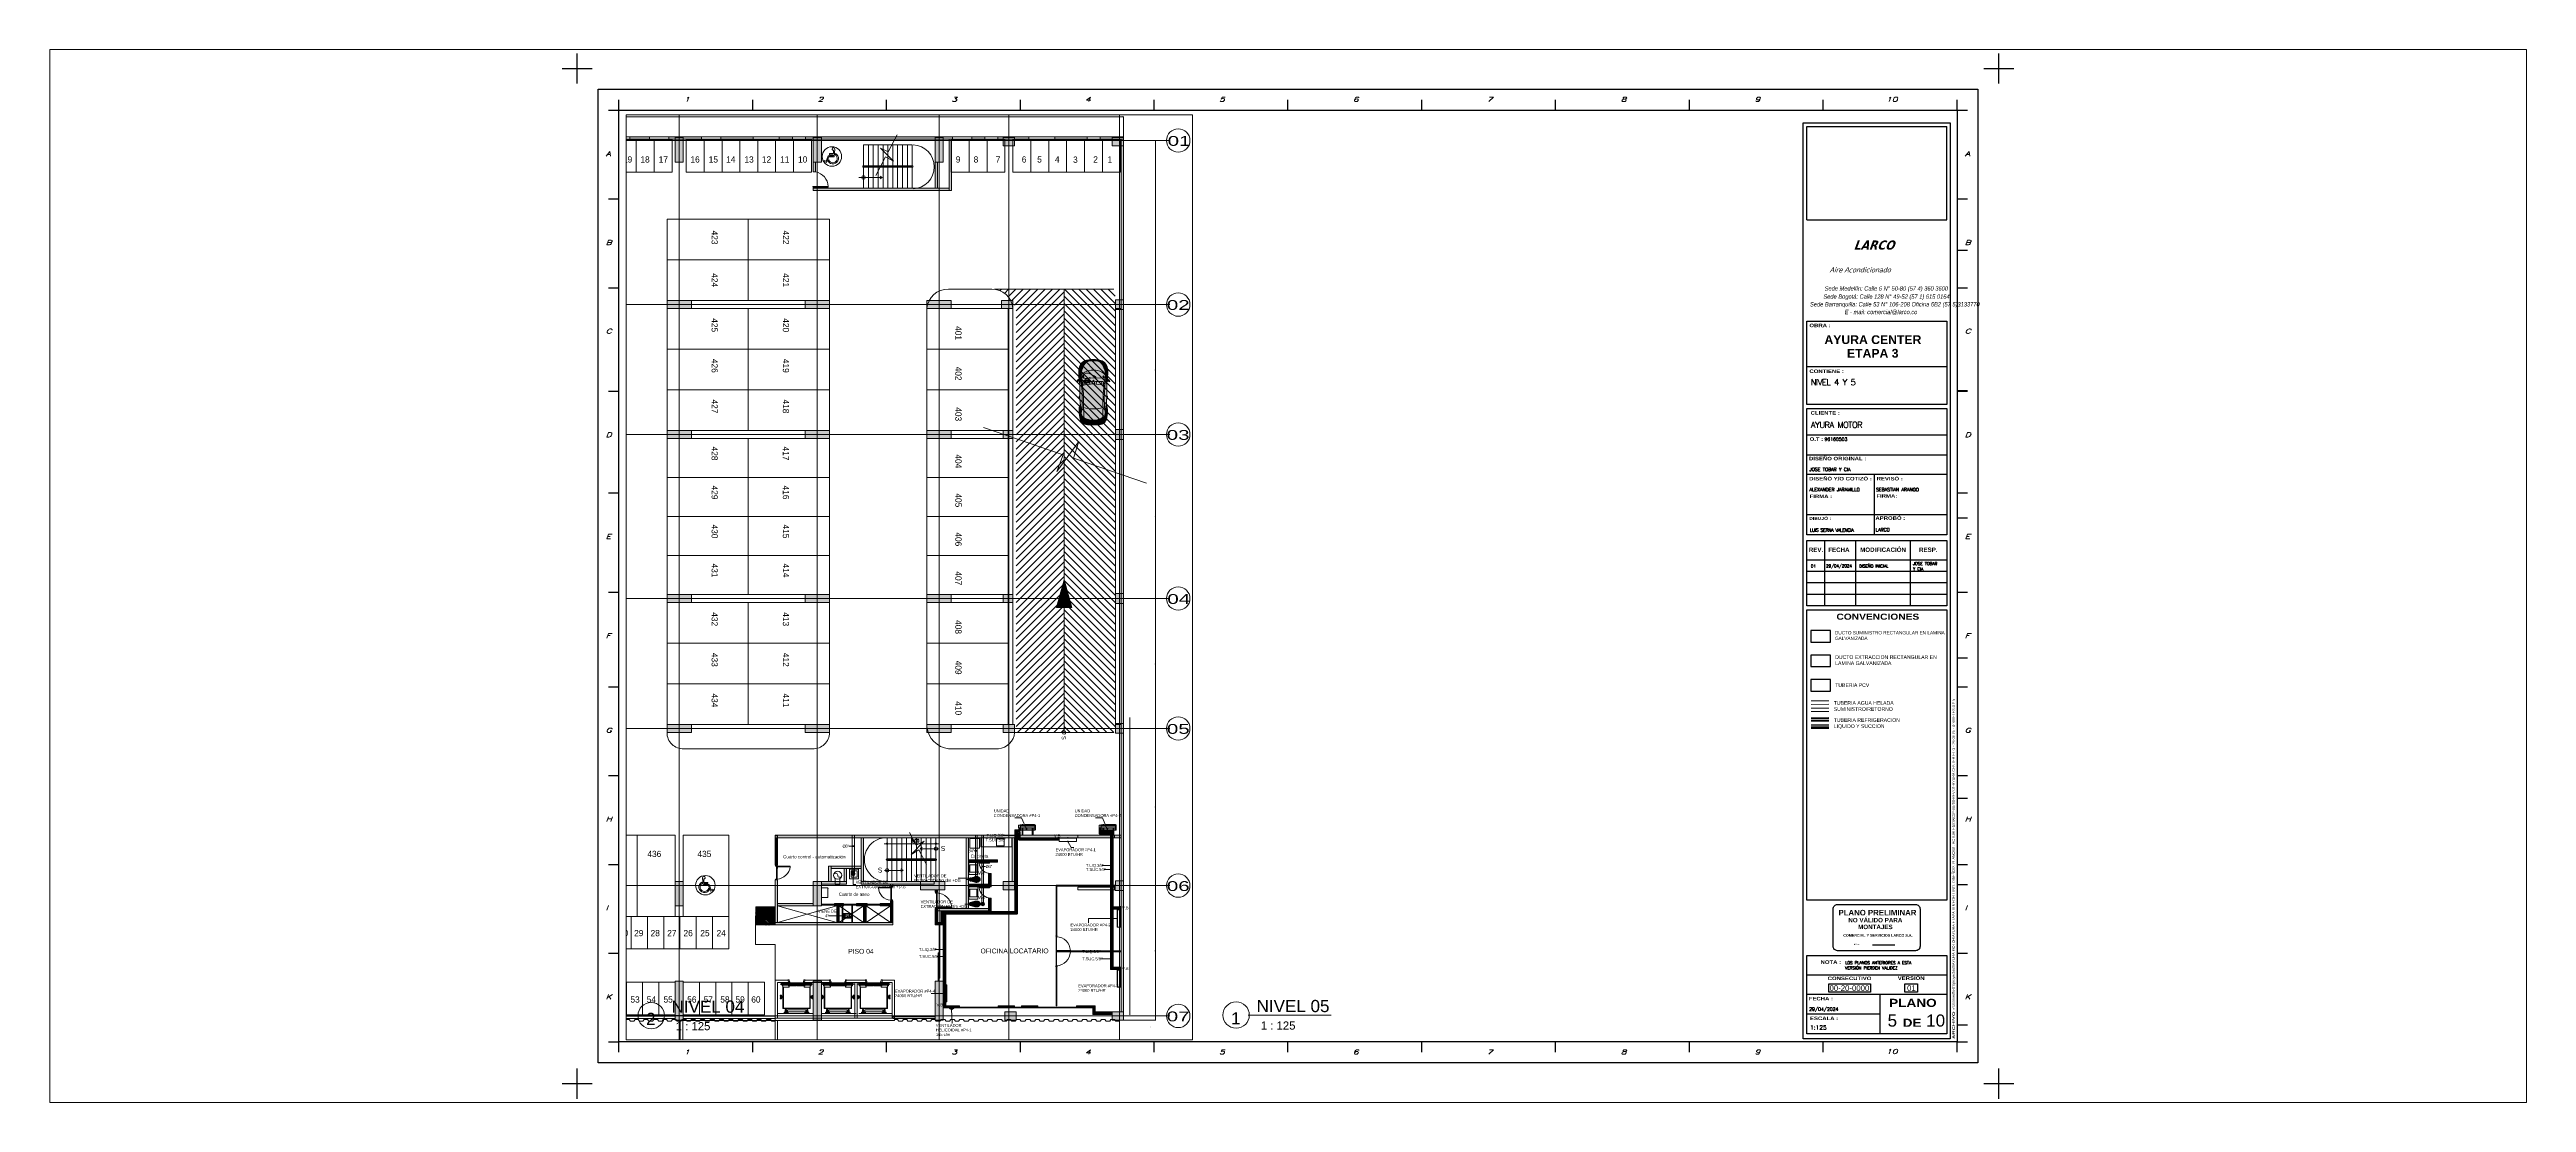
# Paper-space layout 'Layout1' of a CAD drawing. Header units: metres. Extents: x -0.62 to 0.6, y 0.19 to 0.71.
# The model-space entities are those that its viewports show. They can reach past a viewport. Long polylines and large blocks are cut down to what shows.
import ezdxf

# ---------------------------------------------------------------- set-up
doc = ezdxf.new("R2010")
doc.units = ezdxf.units.M
doc.header["$LTSCALE"] = 100
doc.linetypes.add('Hidden 1_5', pattern=[0.0022, 0.0015, -0.0007])
doc.linetypes.add('HIDDEN JT', pattern=[0.0016, 0.001, -0.0006])
doc.layers.get('0').update_dxf_attribs({"color": 254})
doc.layers.get('Defpoints').update_dxf_attribs({"color": 254, "lineweight": 9})
for name, color, linetype, lineweight in [('-extracción', 3, 'Continuous', 30), ('-suministro', 5, 'Continuous', 30), ('A-ANNO-NOTE', 7, 'Continuous', 9), ('A-GENM', 7, 'Continuous', 18), ('A-WALL', 8, 'Continuous', 9), ('Arqui', 8, 'Continuous', 0), ('G-ANNO-TEXT', 7, 'Continuous', 9), ('G-ANNO-TTLB', 250, 'Continuous', 9), ('M-EQPM', 7, 'Continuous', 18), ('M-EQPM-IDEN', 7, 'Continuous', 9), ('M-HVAC-DUCT', 7, 'Continuous', 18), ('M-HVAC-DUCT-ANNO', 7, 'Hidden 1_5', 18), ('M-HVAC-DUCT-IDEN', 7, 'Continuous', 9), ('P-PIPE', 7, 'Continuous', 18), ('P-PIPE-1', 8, 'Continuous', 18), ('P-PIPE-2', 32, 'Continuous', 18), ('P-PIPE-Hydronic Return 10-1', 72, 'Continuous', 18), ('P-PIPE-Hydronic Return 3-1', 1, 'Continuous', 18), ('P-PIPE-Hydronic Supply 10-1', 30, 'Continuous', 18), ('P-PIPE-Hydronic Supply 3-1', 11, 'Continuous', 18), ('P-PIPE-IDEN', 7, 'Continuous', 9)]:
    doc.layers.add(name, color=color, linetype=linetype, lineweight=lineweight)
for name, color, linetype in [('-FORMATO 1 X 0.7', 3, 'Continuous'), ('-Texto', 7, 'Continuous'), ('SELLO', 11, 'Continuous')]:
    doc.layers.add(name, color=color, linetype=linetype)
doc.layers.add('-mview', color=1, linetype='Continuous', plot=False)
doc.layers.add('A-DETL', color=7, linetype='Continuous', lineweight=9, true_color=0x00a600)
doc.styles.add('# plano', font='arial.ttf')
doc.styles.add('A-DIM', font='romans.shx', dxfattribs={"width": 0.85})
doc.styles.add('Arial_1', font='arial.ttf', dxfattribs={"height": 0.25})
doc.styles.add('Arial_12', font='arial.ttf', dxfattribs={"height": 0.004})
doc.styles.add('Arial_13', font='arial.ttf', dxfattribs={"height": 0.006})
doc.styles.add('letras', font='txt.shx', dxfattribs={"width": 1.5, "oblique": 20})
doc.styles.add('OBRA', font='arialbd.ttf', dxfattribs={"width": 1.2})
doc.styles.add('oficio', font='ariali.ttf', dxfattribs={"width": 1.5, "oblique": 20})
doc.styles.add('ROMANS', font='arial.ttf', dxfattribs={"width": 0.7})
doc.styles.add('Rótulo', font='simplex.shx')
doc.styles.add('Rótulo 1', font='simplex.shx')
doc.styles.add('SansSerif_1', font='SANSS__.TTF', dxfattribs={"width": 0.9, "height": 0.0018})
doc.styles.add('SansSerif_2', font='SANSS__.TTF', dxfattribs={"width": 0.9, "height": 0.18})
doc.styles.add('style2', font='arial.ttf', dxfattribs={"width": 1.5})
doc.dimstyles.new('1-10', dxfattribs={"dimscale": 10, "dimtxt": 0.0037, "dimasz": 0.001, "dimexe": 0.0018, "dimexo": 0.0018, "dimgap": 0.0005, "dimtad": 1, "dimzin": 4, "dimdsep": 46, "dimtxsty": 'ROMANS', "dimblk": 'ARCHTICK', "dimcen": 0.003, "dimdle": 0.0015, "dimclrd": 1, "dimclre": 1, "dimclrt": 4, "dimadec": 0, "dimazin": 0, "dimtfac": 1, "dimtix": 1, "dimtmove": 2, "dimatfit": 3, "dimldrblk": 'flecha', "dimfxl": 1, "dimtolj": 1, "dimtzin": 4, "dimarcsym": 0})
doc.dimstyles.new('A-DIM0125', dxfattribs={"dimscale": 125, "dimtxt": 0.0015, "dimasz": 0.0015, "dimexe": 0.0005, "dimexo": 0.0005, "dimgap": 0.0003, "dimtad": 1, "dimzin": 1, "dimtxsty": 'A-DIM', "dimblk": 'SMALL', "dimcen": 0.0015, "dimdle": 0.0015, "dimclrd": 256, "dimclre": 252, "dimclrt": 2, "dimazin": 0, "dimtfac": 1, "dimtmove": 2, "dimatfit": 3, "dimldrblk": 'OPEN90', "dimfxl": 1, "dimlwd": -1, "dimlwe": -1, "dimarcsym": 0})

# ---------------------------------------------------------------- blocks, each defined once
blk = doc.blocks.new('Viewport - M_View Title-4169-NIVELES 4 Y 5')
at = {"layer": 'G-ANNO-TTLB'}
for start, end in [(360, 180), (180, 0)]:
    blk.add_arc((-0.006, 0), 0.0065, start, end, dxfattribs=at)
blk = doc.blocks.new('SELLO')
at = {"layer": 'SELLO', "linetype": 'Continuous'}
blk.add_line((565.012, 568.588), (565.499, 568.588), dxfattribs=at)
blk.add_lwpolyline([(564.242, 569.477), (565.955, 569.477, -0.414214), (566.054, 569.379), (566.054, 568.561, -0.414214), (565.955, 568.462), (564.242, 568.462, -0.414214), (564.144, 568.561), (564.144, 569.379, -0.414214)], format="xyb", close=True, dxfattribs=at)
at = {"layer": 'SELLO', "linetype": 'Continuous', "style": 'OBRA'}
for s, height, p in [('PLANO PRELIMINAR', 0.12239, (564.265, 569.236)), ('NO VÁLIDO PARA', 0.09791, (564.48, 569.084)), ('COMERCIAL Y SERVICIOS LARCO S.A.', 0.05791, (564.369, 568.769)), ('MONTAJES', 0.0979, (564.694, 568.935))]:
    blk.add_text(s, height=height, dxfattribs=at).set_placement(p)
at = {"layer": 'SELLO', "linetype": 'Continuous'}
blk.add_text('FECHA :', height=0.03, dxfattribs=at).set_placement((564.576, 568.588))
blk = doc.blocks.new('WVG&%SOL')
at = {"layer": 'Arqui'}
for points in [[(2.7021, 2.0455), (2.7591, 1.8427), (2.8731, 1.8677, 0.376745)], [(1.6803, 1.8611, 0.003237), (1.5999, 1.8568, -0.302201), (1.7797, 1.9018, -0.382363), (1.8099, 1.8668, 0.004188)], [(2.7457, 1.8904, 0.012662), (2.5457, 1.8583, -0.00691), (2.7591, 1.8427)], [(2.9394, 1.8248, 0.040737), (1.6803, 1.8611, 0.035921), (0.7937, 1.7557, 0.050272), (2.267, 1.7392, 0.034914)], [(4.0103, 1.0228, 0.038434), (3.9991, 1.2521, 0.165051), (3.9092, 1.471, 0.116028), (3.5779, 1.6758, 0.079533), (2.9394, 1.8248, -0.034914), (2.267, 1.7392, -0.050272), (0.7937, 1.7557, -0.005604), (0.9309, 1.7805, 0.156483), (0.5116, 1.7003, 0.040994), (0.3604, 1.6008, -0.002724), (1.0833, 1.6309, 0.037623), (2.4705, 1.6895, 0.015614), (3.0792, 1.782, -0.195233), (3.3045, 1.5516, -0.1149), (3.4273, 1.0228, -0.1149), (3.3045, 0.4939, -0.195233), (3.0792, 0.2635, 0.015614), (2.4705, 0.356, 0.037623), (1.0833, 0.4146, -0.002724), (0.3604, 0.4447, 0.040994), (0.5116, 0.3453, 0.156483), (0.9309, 0.265, -0.005604), (0.7937, 0.2898, -0.050272), (2.267, 0.3063, -0.034914), (2.9394, 0.2207, 0.079533), (3.5779, 0.3697, 0.116028), (3.9092, 0.5746, 0.165051), (3.9991, 0.7934, 0.038434)], [(2.267, 0.3063, 0.050272), (0.7937, 0.2898, 0.035921), (1.6803, 0.1844, 0.040737), (2.9394, 0.2207, 0.034914)], [(2.7591, 0.2029, -0.00691), (2.5457, 0.1873, 0.012662), (2.7457, 0.1551)], [(2.8731, 0.1779), (2.7591, 0.2029), (2.7021, 0, 0.376745)], [(1.6803, 0.1844, -0.003237), (1.5999, 0.1887, 0.302201), (1.7797, 0.1437, 0.382363), (1.8099, 0.1787, -0.004188), (1.6803, 0.1844, 0.370606), (1.6905, 0.1593, 0.133562), (1.7275, 0.1517, 0.082304), (1.7743, 0.1571, 0.720766), (1.7752, 0.1781, -0.720766), (1.7743, 0.1571, -0.082304), (1.7275, 0.1517, -0.131494), (1.691, 0.159, -0.378629)]]:
    blk.add_hatch(color=256, dxfattribs=at).paths.add_polyline_path(points)
h = blk.add_hatch(color=256, dxfattribs=at)
h.paths.add_polyline_path([(4.0053, 0.4723, 0.098289), (4.0967, 1.0228, 0.098289), (4.0053, 1.5732, 0.265263), (3.4644, 1.922, 0.037363), (2.8676, 1.9049, -0.050523), (2.8731, 1.8677), (2.8576, 1.8643), (2.8727, 1.8319, -0.002164), (2.9394, 1.8248, -0.079533), (3.5779, 1.6758, -0.116028), (3.9092, 1.471, -0.165051), (3.9991, 1.2521, -0.038434), (4.0103, 1.0228, -0.038434), (3.9991, 0.7934, -0.165051), (3.9092, 0.5746, -0.116028), (3.5779, 0.3697, -0.079533), (2.9394, 0.2207, -0.002164), (2.8727, 0.2136), (2.8576, 0.1812), (2.8731, 0.1779, -0.050523), (2.8676, 0.1406, 0.037363), (3.4644, 0.1235, 0.265263)])
edge = h.paths.add_edge_path(flags=0)
edge.add_ellipse((3.7749, 0.333), major_axis=(0.0903, 0.102), ratio=0.463754, start_angle=0, end_angle=360)
edge = h.paths.add_edge_path(flags=0)
edge.add_ellipse((3.7749, 1.7125), major_axis=(-0.0903, 0.102), ratio=0.463754, start_angle=0, end_angle=360, ccw=False)
edge = h.paths.add_edge_path(flags=16)
edge.add_ellipse((3.7749, 0.333), major_axis=(0.0903, 0.102), ratio=0.463754, start_angle=0, end_angle=360)
edge = h.paths.add_edge_path(flags=16)
edge.add_ellipse((3.7749, 1.7125), major_axis=(-0.0903, 0.102), ratio=0.463754, start_angle=0, end_angle=360, ccw=False)
h = blk.add_hatch(color=256, dxfattribs=at)
h.paths.add_polyline_path([(0.3505, 1.8375, 0.12145), (0.1624, 1.7222, 0.182603), (0.0107, 1.389, 0.029325), (0, 1.2075, 0.083808), (0.0113, 1.1755, -0.015143), (0.0108, 1.1443, 0.03333), (0.0064, 1.0228, 0.03333), (0.0108, 0.9012, -0.015143), (0.0113, 0.8701, 0.083808), (0, 0.838, 0.029325), (0.0107, 0.6565, 0.182603), (0.1624, 0.3233, 0.12145), (0.3505, 0.208, 0.08496), (0.8549, 0.1375, 0.124038), (1.3013, 0.2137, -0.015027), (0.9309, 0.265, -0.156483), (0.5116, 0.3453, -0.048195), (0.3356, 0.4646, -0.259383), (0.1345, 0.7818, -0.003945), (0.1156, 1.0228, -0.003945), (0.1345, 1.2637, -0.259383), (0.3356, 1.5809, -0.048195), (0.5116, 1.7003, -0.156483), (0.9309, 1.7805, -0.015027), (1.3013, 1.8318, 0.124038), (0.8549, 1.908, 0.08496)])
edge = h.paths.add_edge_path(flags=16)
edge.add_ellipse((0.2079, 1.626), major_axis=(0.0668, 0.1215), ratio=0.405921, start_angle=0, end_angle=360, ccw=False)
h.paths.add_polyline_path([(1.0833, 1.6309, 0.037623), (2.4705, 1.6895, 0.015614), (3.0792, 1.782, -0.195233), (3.3045, 1.5516, -0.1149), (3.4273, 1.0228, -0.1149), (3.3045, 0.4939, -0.195233), (3.0792, 0.2635, 0.015614), (2.4705, 0.356, 0.037623), (1.0833, 0.4146, -0.002321), (0.4673, 0.4397, -0.169228), (0.2976, 1.0228, -0.169228), (0.4673, 1.6058, -0.002321)])
h = blk.add_hatch(color=256, dxfattribs=at)
h.paths.add_polyline_path([(0.3505, 1.8375, 0.12145), (0.1624, 1.7222, 0.182603), (0.0107, 1.389, 0.029325), (0, 1.2075, 0.083808), (0.0113, 1.1755, -0.015143), (0.0108, 1.1443, 0.03333), (0.0064, 1.0228, 0.03333), (0.0108, 0.9012, -0.015143), (0.0113, 0.8701, 0.083808), (0, 0.838, 0.029325), (0.0107, 0.6565, 0.182603), (0.1624, 0.3233, 0.12145), (0.3505, 0.208, 0.08496), (0.8549, 0.1375, 0.124038), (1.3013, 0.2137, -0.015027), (0.9309, 0.265, -0.156483), (0.5116, 0.3453, -0.048195), (0.3356, 0.4646, -0.259383), (0.1345, 0.7818, -0.003945), (0.1156, 1.0228, -0.003945), (0.1345, 1.2637, -0.259383), (0.3356, 1.5809, -0.048195), (0.5116, 1.7003, -0.156483), (0.9309, 1.7805, -0.015027), (1.3013, 1.8318, 0.124038), (0.8549, 1.908, 0.08496)])
edge = h.paths.add_edge_path(flags=16)
edge.add_ellipse((0.2079, 1.626), major_axis=(0.0668, 0.1215), ratio=0.405921, start_angle=0, end_angle=360, ccw=False)
h.paths.add_polyline_path([(2.4705, 1.6895, -0.037623), (1.0833, 1.6309, 0.072177), (1.0173, 1.0228, 0.072177), (1.0833, 0.4146, -0.037623), (2.4705, 0.356, 0.055837), (2.5649, 1.0228, 0.055837)])
h.paths.add_polyline_path([(2.7681, 0.9887), (2.7493, 0.9849, -1.5), (2.7493, 1.0413), (2.7681, 1.0375, -1)], flags=16)
edge = h.paths.add_edge_path()
edge.add_line((2.7215, 0.8898), (2.7215, 0.4328))
edge.add_arc((2.6671, 0.4328), 0.0544, 270, 360, ccw=False)
edge.add_line((2.6671, 0.3783), (2.4762, 0.3783))
edge.add_arc((-0.4581, 1.1105), 3.0243, 345.5534, 345.9894, ccw=False)
edge.add_arc((1.294, -9.4327), 9.8591, 80.53726, 83.14618, ccw=False)
edge.add_line((2.9149, 0.2923), (2.956, 0.866))
edge.add_spline(control_points=[(2.956, 0.866), (2.9489, 0.8681), (2.9418, 0.8738), (2.9389, 0.8809)], knot_values=[0, 0, 0, 0, 0.527288, 0.527288, 0.527288, 0.527288], degree=3, periodic=0)
edge.add_line((2.9389, 0.8809), (2.9316, 1.1931))
edge.add_spline(control_points=[(2.9316, 1.1931), (2.9314, 1.2), (2.9258, 1.216), (2.9391, 1.2131), (2.9468, 1.2157), (2.9561, 1.2148), (2.963, 1.2182), (2.969, 1.2241), (2.951, 1.2317), (2.9423, 1.2676), (2.9188, 1.3116), (2.9062, 1.3853), (2.906, 1.4504), (2.9104, 1.5005), (2.9122, 1.5143)], knot_values=[0.141298, 0.141298, 0.141298, 0.141298, 0.159943, 0.165931, 0.172001, 0.183023, 0.189716, 0.194702, 0.19969, 0.230667, 0.293381, 0.334048, 0.431764, 0.469446, 0.469446, 0.469446, 0.469446], degree=3, periodic=0)
edge.add_line((2.9148, 1.3377), (2.8136, 1.3331))
edge.add_spline(control_points=[(2.7214, 1.6279), (2.7272, 1.6277), (2.7392, 1.6248), (2.7581, 1.6181), (2.7736, 1.5953), (2.8008, 1.5564), (2.8172, 1.4695), (2.8271, 1.4352), (2.8123, 1.326), (2.8147, 1.3398), (2.8173, 1.3543), (2.8045, 1.2752), (2.7862, 1.2532), (2.7581, 1.2143), (2.7336, 1.2064), (2.7233, 1.2061), (2.7215, 1.2062)], knot_values=[0.610155, 0.610155, 0.610155, 0.610155, 0.626247, 0.643672, 0.663469, 0.698879, 0.775847, 0.869639, 0.907731, 0.907731, 0.907731, 0.947421, 0.997365, 1.038981, 1.062017, 1.06671, 1.06671, 1.06671, 1.06671], degree=3, periodic=0)
edge.add_line((2.7215, 1.2062), (2.7215, 1.1397))
edge.add_arc((2.6671, 1.1397), 0.0544, 270, 360, ccw=False)
edge.add_line((2.6671, 1.0853), (2.5624, 1.0853))
edge.add_arc((-0.4581, 0.935), 3.0243, 1.6629, 2.8483, ccw=False)
edge.add_arc((-0.4581, 1.1105), 3.0243, 356.8483, 358.3371, ccw=False)
edge.add_line((2.5616, 0.9442), (2.6671, 0.9442))
edge.add_arc((2.6671, 0.8898), 0.0544, 0, 90, ccw=False)
h = blk.add_hatch(color=256, dxfattribs=at)
h.paths.add_polyline_path([(0.3505, 1.8375, 0.12145), (0.1624, 1.7222, 0.182603), (0.0107, 1.389, 0.029325), (0, 1.2075, 0.083808), (0.0113, 1.1755, -0.015143), (0.0108, 1.1443, 0.03333), (0.0064, 1.0228, 0.03333), (0.0108, 0.9012, -0.015143), (0.0113, 0.8701, 0.083808), (0, 0.838, 0.029325), (0.0107, 0.6565, 0.182603), (0.1624, 0.3233, 0.12145), (0.3505, 0.208, 0.08496), (0.8549, 0.1375, 0.124038), (1.3013, 0.2137, -0.015027), (0.9309, 0.265, -0.156483), (0.5116, 0.3453, -0.048195), (0.3356, 0.4646, -0.259383), (0.1345, 0.7818, -0.003945), (0.1156, 1.0228, -0.003945), (0.1345, 1.2637, -0.259383), (0.3356, 1.5809, -0.048195), (0.5116, 1.7003, -0.156483), (0.9309, 1.7805, -0.015027), (1.3013, 1.8318, 0.124038), (0.8549, 1.908, 0.08496)])
edge = h.paths.add_edge_path(flags=16)
edge.add_ellipse((0.2079, 1.626), major_axis=(0.0668, 0.1215), ratio=0.405921, start_angle=0, end_angle=360, ccw=False)
h.paths.add_polyline_path([(0.2976, 1.0228, -0.169228), (0.4673, 1.6058, 0.000403), (0.3604, 1.6008, 0.007186), (0.3356, 1.5809, 0.259383), (0.1345, 1.2637, 0.003945), (0.1156, 1.0228, 0.003945), (0.1345, 0.7818, 0.259383), (0.3356, 0.4646, 0.007186), (0.3604, 0.4447, 0.000403), (0.4673, 0.4397, -0.169228)], flags=17)
for points in [[(2.8576, 1.8643), (2.7591, 1.8427, -0.003686), (2.8727, 1.8319)], [(2.8727, 0.2136, -0.003686), (2.7591, 0.2029), (2.8576, 0.1812)]]:
    blk.add_hatch(color=256, dxfattribs=at).paths.add_polyline_path(points, flags=17)
h = blk.add_hatch(color=256, dxfattribs=at)
edge = h.paths.add_edge_path()
edge.add_ellipse((3.7749, 1.7125), major_axis=(0.0903, -0.102), ratio=0.463754, start_angle=0, end_angle=360, ccw=False)
h = blk.add_hatch(color=256, dxfattribs=at)
edge = h.paths.add_edge_path()
edge.add_ellipse((0.2079, 1.626), major_axis=(0.0668, 0.1215), ratio=0.405921, start_angle=0, end_angle=360, ccw=False)
h = blk.add_hatch(color=256, dxfattribs=at)
edge = h.paths.add_edge_path()
edge.add_ellipse((3.7749, 0.333), major_axis=(0.0903, 0.102), ratio=0.463754, start_angle=0, end_angle=360)
for p, q in [((2.7591, 1.8427), (2.7021, 2.0455)), ((2.7591, 1.8427), (2.8731, 1.8677)), ((2.8576, 1.8643), (2.8727, 1.8319)), ((2.9246, 1.6216), (2.9463, 1.7585)), ((2.6554, 1.5725), (2.4906, 1.6069)), ((2.7386, 1.5143), (2.7215, 1.6012)), ((2.7506, 1.5153), (2.7336, 1.6022)), ((2.7122, 1.5607), (2.6821, 1.567)), ((2.7482, 1.5277), (2.782, 1.5249)), ((2.8089, 1.5227), (2.9148, 1.5141)), ((2.7452, 1.3414), (2.7215, 1.2328)), ((2.7572, 1.3424), (2.7336, 1.2338)), ((2.8144, 1.3331), (2.9136, 1.3376)), ((2.7546, 1.3304), (2.7881, 1.332)), ((2.7215, 1.2749), (2.6879, 1.2674)), ((2.6607, 1.2613), (2.551, 1.2369)), ((2.9389, 0.8809), (2.9316, 1.1931)), ((2.7375, 1.0436), (2.7681, 1.0375)), ((2.7375, 0.9825), (2.7681, 0.9887)), ((2.6671, 0.9442), (2.5616, 0.9442)), ((2.7215, 0.4328), (2.7215, 0.8898)), ((2.9149, 0.2923), (2.956, 0.866)), ((2.7196, 0.8034), (2.5538, 0.8379)), ((2.7215, 0.5191), (2.4974, 0.4692)), ((2.4762, 0.3783), (2.6671, 0.3783)), ((2.8576, 0.1812), (2.8727, 0.2136)), ((2.7591, 0.2029), (2.7021, 0)), ((2.7591, 0.2029), (2.8731, 0.1779))]:
    blk.add_line(p, q, dxfattribs=at)
for points in [[(2.7215, 1.6239, 0.414214), (2.6671, 1.6784), (2.5067, 1.6784)], [(2.5624, 1.0853), (2.6671, 1.0853, 0.414214), (2.7215, 1.1397), (2.7215, 1.2062)]]:
    blk.add_lwpolyline(points, format="xyb", dxfattribs=at)
for points in [[(2.7215, 1.5779), (2.7215, 1.6012)], [(2.7215, 1.2328), (2.7215, 1.2749)]]:
    blk.add_lwpolyline(points, dxfattribs=at)
for centre, radius, start, end in [((2.6863, 1.8592), 0.187, 2.5895, 85.1642), ((3.2802, -2.0739), 4.0002, 87.3617, 95.9207), ((3.4292, 1.2737), 0.6493, 27.4706, 86.8958), ((0.8086, 0.3993), 1.5095, 88.2419, 107.6667), ((0.9269, 0.9841), 0.9268, 66.1695, 94.4524), ((1.7236, 1.7441), 0.1673, 70.422, 137.6815), ((1.7229, 1.8219), 0.072, 86.3517, 116.7819), ((1.7348, 1.7498), 0.1442, 74.075, 92.8953), ((1.7752, 1.8674), 0.0346, 358.953, 82.653), ((1.7, 1.8677), 0.0208, 117.3553, 198.6953), ((1.77, 1.8768), 0.0125, 295.4097, 69.5872), ((3.2802, -2.0739), 4.0002, 97.6796, 100.5813), ((2.0879, -5.8711), 7.7429, 83.68625, 93.01736), ((1.9696, -4.3543), 6.2221, 92.66451, 100.89347), ((0.4904, 1.3984), 0.4608, 107.6667, 135.3654), ((1.9908, 6.5907), 4.8594, 273.2586, 281.2572), ((2.7931, -0.2439), 2.0739, 67.7656, 85.955), ((0.8463, 1.0869), 0.6987, 83.0468, 118.6215), ((1.294, 11.4782), 9.8591, 276.85382, 280.43198), ((2.908, 1.3893), 0.4284, 22.2685, 66.4568), ((1.612, 9.0557), 7.3458, 263.60374, 275.11547), ((0.5275, 1.3548), 0.5179, 134.8156, 176.2091), ((1.0412, 0.7298), 1.1056, 118.6215, 129.6583), ((1.3883, 10.8651), 9.2392, 268.10849, 276.72686), ((-0.4581, 0.935), 3.0243, 1.6629, 14.4466), ((3.3081, 0.869), 0.8507, 45.0395, 71.5127), ((3.4813, -64.727), 66.4012, 92.069584, 92.693924), ((3.1458, 1.0994), 2.1299, 165.5498, 182.063), ((1.2191, 1.0707), 0.9228, 144.5605, 182.9807), ((0.5202, 1.2415), 0.3864, 118.5377, 176.7022), ((2.6645, 1.0677), 1.433, 358.203, 20.657), ((2.2304, 1.0235), 1.1969, 359.966, 26.1842), ((3.6317, 1.2291), 0.3681, 3.5765, 41.0654), ((1.5516, 1.2073), 1.5516, 173.2716, 179.9906), ((15.3946, -0.0517), 15.3167, 175.07324, 175.97741), ((2.5153, 1.0645), 1.4956, 358.4023, 7.2064), ((0.1006, 1.2249), 0.1021, 189.8044, 208.967), ((-0.5026, 1.1679), 0.514, 357.37, 0.8403), ((0.9196, 1.0507), 0.9136, 174.1186, 181.7543), ((2.7375, 1.0131), 0.0305, 67.3801, 292.6199), ((2.7681, 1.0131), 0.0244, 270, 90), ((0.9196, 0.9948), 0.9136, 178.2457, 185.8814), ((15.3946, 2.0972), 15.3167, 184.02259, 184.92676), ((1.2191, 0.9748), 0.9228, 177.0193, 215.4395), ((3.1458, 0.9461), 2.1299, 177.937, 194.4502), ((-0.4581, 1.1105), 3.0243, 345.5534, 358.3371), ((2.2304, 1.022), 1.1969, 333.8158, 0.034), ((2.5153, 0.9811), 1.4956, 352.7936, 1.5977), ((2.6645, 0.9778), 1.433, 339.343, 1.797), ((2.6671, 0.8898), 0.0544, 0, 90), ((-0.5026, 0.8776), 0.514, 359.1597, 2.63), ((0.1006, 0.8206), 0.1021, 151.033, 170.1956), ((1.5516, 0.8383), 1.5516, 180.0094, 186.7284), ((3.6317, 0.8164), 0.3681, 318.9346, 356.4235), ((0.5202, 0.804), 0.3864, 183.2978, 241.4623), ((0.5275, 0.6907), 0.5179, 183.7909, 225.1844), ((3.3081, 1.1765), 0.8507, 288.4873, 314.9605), ((2.908, 0.6562), 0.4284, 293.5432, 337.7315), ((3.4292, 0.7718), 0.6493, 273.1042, 332.5294), ((1.0412, 1.3158), 1.1056, 230.3417, 241.3785), ((3.4813, 66.7725), 66.4012, 267.306076, 267.930416), ((2.6671, 0.4328), 0.0544, 270, 360), ((1.3883, -8.8196), 9.2392, 83.27314, 91.89151), ((2.7931, 2.2894), 2.0739, 274.045, 292.2344), ((1.294, -9.4327), 9.8591, 79.56802, 83.14618), ((0.8463, 0.9586), 0.6987, 241.3785, 276.9532), ((1.612, -7.0102), 7.3458, 84.88453, 96.39626), ((0.4904, 0.6471), 0.4608, 224.6346, 252.3333), ((1.9908, -4.5452), 4.8594, 78.7428, 86.7414), ((1.9696, 6.3998), 6.2221, 259.10653, 267.33549), ((0.9269, 1.0615), 0.9268, 265.5476, 293.8305), ((2.0879, 7.9166), 7.7429, 266.98264, 276.31375), ((0.8086, 1.6462), 1.5095, 252.3333, 271.7581), ((1.7236, 0.3014), 0.1673, 222.3185, 289.578), ((3.2802, 4.1195), 4.0002, 259.4187, 262.3204), ((1.7, 0.1778), 0.0208, 161.3047, 242.6447), ((1.7713, 0.1677), 0.0111, 285.925, 69.0437), ((1.7752, 0.1781), 0.0346, 277.347, 1.047), ((2.6863, 0.1863), 0.187, 274.8358, 357.4105), ((1.7229, 0.2236), 0.072, 243.2181, 273.6483), ((1.7348, 0.2957), 0.1442, 267.1047, 285.925), ((3.2802, 4.1195), 4.0002, 264.0793, 272.6383)]:
    blk.add_arc(centre, radius, start, end, dxfattribs=at)
at = {"layer": 'Arqui', "extrusion": (0, 0, -1)}
for centre, major_axis, ratio in [((3.7749, 1.7125), (0.0903, -0.102), 0.463754), ((0.2079, 1.626), (0.0668, 0.1215), 0.405921)]:
    blk.add_ellipse(centre, major_axis=major_axis, ratio=ratio, dxfattribs=at)
at = {"layer": 'Arqui'}
for centre in [(3.0257, 1.6672), (3.0257, 0.3844)]:
    blk.add_ellipse(centre, major_axis=(0, -0.0467), ratio=0.983266, start_param=4.712389, end_param=10.995574, dxfattribs=at)
for centre, major_axis, ratio in [((0.2079, 0.4196), (0.0668, -0.1215), 0.405921), ((3.7749, 0.333), (0.0903, 0.102), 0.463754)]:
    blk.add_ellipse(centre, major_axis=major_axis, ratio=ratio, dxfattribs=at)
for points, knots in [([(2.9389, 0.8809), (2.9418, 0.8738), (2.9639, 0.8559), (3.0118, 0.8934), (3.0511, 0.9403), (3.0977, 1.0204), (3.1518, 1.1337), (3.2009, 1.2597), (3.2464, 1.3764), (3.2471, 1.474), (3.2065, 1.5554), (3.1543, 1.6174), (3.0979, 1.6558), (3.0655, 1.6964), (3.0492, 1.7233), (3.0345, 1.7739)], [0, 0, 0, 0, 0.527288, 1.647451, 3.487558, 5.099073, 7.968657, 12.238313, 14.475187, 16.613757, 18.744202, 20.639343, 22.223389, 23.452731, 24.286529, 24.286529, 24.286529, 24.286529]), ([(2.8147, 1.3398), (2.8173, 1.3543), (2.8045, 1.2752), (2.7862, 1.2532), (2.7581, 1.2143), (2.7262, 1.204), (2.6918, 1.2103), (2.669, 1.2489), (2.6358, 1.2988), (2.6237, 1.37), (2.6243, 1.4494), (2.6345, 1.522), (2.6571, 1.5816), (2.6851, 1.6183), (2.7155, 1.6303), (2.7378, 1.6253), (2.7581, 1.6181), (2.7736, 1.5953), (2.8008, 1.5564), (2.8172, 1.4695), (2.8271, 1.4352), (2.8123, 1.326), (2.8147, 1.3398)], [0, 0, 0, 0, 0.03969, 0.089634, 0.13125, 0.1542862, 0.1797268, 0.2207266, 0.2680991, 0.3447665, 0.4095645, 0.4843001, 0.541515, 0.5817687, 0.6060665, 0.6262474, 0.6436722, 0.6634686, 0.6988791, 0.7758465, 0.8696394, 0.907731, 0.907731, 0.907731, 0.907731]), ([(2.9246, 1.6216), (2.9289, 1.6243), (2.9357, 1.63), (2.9531, 1.6338), (2.9542, 1.6237), (2.9529, 1.6169), (2.9466, 1.6091), (2.9357, 1.6003), (2.926, 1.5781), (2.914, 1.5359), (2.906, 1.4618), (2.9062, 1.3853), (2.9188, 1.3116), (2.9423, 1.2676), (2.951, 1.2317), (2.969, 1.2241), (2.963, 1.2182), (2.9561, 1.2148), (2.9468, 1.2157), (2.9391, 1.2131), (2.9258, 1.216), (2.9314, 1.2), (2.9316, 1.1931)], [0, 0, 0, 0, 0.0138597, 0.0278304, 0.0329137, 0.0379971, 0.0465756, 0.0592704, 0.0762214, 0.1105991, 0.1789801, 0.2766959, 0.3173629, 0.3800771, 0.4110544, 0.4160421, 0.4210284, 0.4277212, 0.4387433, 0.4448131, 0.4508005, 0.4694463, 0.4694463, 0.4694463, 0.4694463]), ([(2.7879, 1.3376), (2.7871, 1.3334), (2.7861, 1.3284), (2.7839, 1.3172), (2.7826, 1.3111), (2.7786, 1.2945), (2.7761, 1.2875), (2.7717, 1.2776), (2.7697, 1.2745), (2.7652, 1.2683), (2.7636, 1.2662), (2.7572, 1.2577), (2.7524, 1.2513), (2.745, 1.2431), (2.7422, 1.2405), (2.7375, 1.2369), (2.7356, 1.2358), (2.7313, 1.234), (2.7291, 1.2334), (2.723, 1.2325), (2.7188, 1.2328), (2.7142, 1.2342), (2.713, 1.2347), (2.7104, 1.2361), (2.7084, 1.2377), (2.7035, 1.2432), (2.7007, 1.2471), (2.6948, 1.2563), (2.6914, 1.2618), (2.685, 1.2719), (2.682, 1.2768), (2.6753, 1.2879), (2.6718, 1.2941), (2.6661, 1.3063), (2.6637, 1.3127), (2.6595, 1.3263), (2.6577, 1.3334), (2.6535, 1.3555), (2.6519, 1.3712), (2.6504, 1.4024), (2.6504, 1.418), (2.6528, 1.465), (2.6569, 1.4963), (2.6687, 1.5368), (2.6728, 1.5479), (2.6805, 1.5643), (2.6837, 1.5701), (2.6904, 1.5808), (2.6939, 1.5855), (2.7006, 1.5927), (2.7039, 1.5954), (2.7106, 1.5994), (2.7141, 1.6007), (2.7182, 1.6014), (2.7193, 1.6014), (2.7228, 1.6011), (2.725, 1.6007), (2.7302, 1.5994), (2.7333, 1.5985), (2.7378, 1.597), (2.7393, 1.5962), (2.7406, 1.5954), (2.7407, 1.5954), (2.7417, 1.5945), (2.7423, 1.5938), (2.7445, 1.5912), (2.7462, 1.5888), (2.75, 1.5833), (2.7518, 1.5807), (2.7552, 1.5757), (2.7568, 1.5733), (2.7614, 1.5663), (2.7641, 1.5618), (2.7688, 1.5528), (2.7708, 1.5481), (2.7748, 1.5378), (2.7766, 1.5324), (2.7815, 1.5156), (2.7841, 1.5038), (2.7879, 1.4862), (2.7892, 1.4797), (2.7917, 1.4684), (2.7927, 1.4634), (2.7952, 1.4493), (2.7961, 1.4404), (2.7958, 1.4206), (2.7956, 1.4144), (2.7947, 1.4013), (2.7941, 1.3949), (2.792, 1.3736), (2.7897, 1.3555), (2.7884, 1.3436), (2.7882, 1.3419), (2.788, 1.3398), (2.7879, 1.3392), (2.7879, 1.3381), (2.7879, 1.3379), (2.7879, 1.3376)], [0.497033, 0.497033, 0.497033, 0.497033, 0.723444, 0.723444, 0.974636, 0.974636, 1.50964, 1.50964, 2.044645, 2.044645, 2.271061, 2.271061, 2.862376, 2.862376, 3.217654, 3.217654, 3.537253, 3.537253, 3.856852, 3.856852, 4.368613, 4.368613, 4.584627, 4.584627, 4.99269, 4.99269, 5.400753, 5.400753, 5.808816, 5.808816, 6.216879, 6.216879, 6.778716, 6.778716, 7.350371, 7.350371, 7.922025, 7.922025, 9.065335, 9.065335, 10.208644, 10.208644, 12.495263, 12.495263, 13.409896, 13.409896, 13.929088, 13.929088, 14.44828, 14.44828, 14.909885, 14.909885, 15.371489, 15.371489, 15.62524, 15.62524, 15.87899, 15.87899, 16.120875, 16.120875, 16.36276, 16.36276, 16.51635, 16.51635, 16.669941, 16.669941, 16.921521, 16.921521, 17.136676, 17.136676, 17.351831, 17.351831, 17.782142, 17.782142, 18.204974, 18.204974, 18.627807, 18.627807, 19.473473, 19.473473, 19.978923, 19.978923, 20.484372, 20.484372, 21.475119, 21.475119, 21.859144, 21.859144, 22.162884, 22.162884, 22.770362, 22.770362, 22.900493, 22.900493, 22.951221, 22.951221, 22.964298, 22.964298, 22.964298, 22.964298]), ([(2.7277, 1.2609), (2.726, 1.2636), (2.7243, 1.2663), (2.7194, 1.2741), (2.7163, 1.2789), (2.7096, 1.2901), (2.7062, 1.2962), (2.7004, 1.3085), (2.698, 1.3148), (2.6938, 1.3284), (2.6921, 1.3355), (2.6879, 1.3576), (2.6863, 1.3733), (2.6847, 1.4046), (2.6848, 1.4201), (2.6871, 1.4671), (2.6913, 1.4985), (2.7031, 1.539), (2.7071, 1.5501), (2.7149, 1.5664), (2.718, 1.5722), (2.7226, 1.5795), (2.7238, 1.5814), (2.7251, 1.5832)], [5.596292, 5.596292, 5.596292, 5.596292, 5.808816, 5.808816, 6.216879, 6.216879, 6.778716, 6.778716, 7.350371, 7.350371, 7.922025, 7.922025, 9.065335, 9.065335, 10.208644, 10.208644, 12.495263, 12.495263, 13.409896, 13.409896, 13.929088, 13.929088, 14.118229, 14.118229, 14.118229, 14.118229]), ([(2.7386, 1.5143), (2.7404, 1.507), (2.742, 1.4998), (2.7449, 1.4862), (2.7463, 1.4797), (2.7487, 1.4684), (2.7498, 1.4634), (2.7522, 1.4493), (2.7532, 1.4404), (2.7529, 1.4206), (2.7526, 1.4144), (2.7517, 1.4013), (2.7512, 1.3949), (2.749, 1.3736), (2.7468, 1.3555), (2.7455, 1.344), (2.7453, 1.3427), (2.7452, 1.3414)], [18.939067, 18.939067, 18.939067, 18.939067, 19.473473, 19.473473, 19.978923, 19.978923, 20.484372, 20.484372, 21.475119, 21.475119, 21.859144, 21.859144, 22.162884, 22.162884, 22.770362, 22.770362, 22.871566, 22.871566, 22.871566, 22.871566]), ([(2.7506, 1.5153), (2.7524, 1.508), (2.754, 1.5008), (2.7569, 1.4872), (2.7583, 1.4807), (2.7607, 1.4694), (2.7618, 1.4644), (2.7642, 1.4503), (2.7652, 1.4414), (2.7649, 1.4216), (2.7646, 1.4154), (2.7637, 1.4023), (2.7632, 1.3959), (2.761, 1.3746), (2.7588, 1.3565), (2.7575, 1.345), (2.7573, 1.3437), (2.7572, 1.3424)], [18.939067, 18.939067, 18.939067, 18.939067, 19.473473, 19.473473, 19.978923, 19.978923, 20.484372, 20.484372, 21.475119, 21.475119, 21.859144, 21.859144, 22.162884, 22.162884, 22.770362, 22.770362, 22.871566, 22.871566, 22.871566, 22.871566])]:
    blk.add_open_spline(points, degree=3, knots=knots, dxfattribs=at)
blk = doc.blocks.new('automovil planta')
at = {"layer": 'Arqui', "rotation": 90.88404490339994}
blk.add_blockref('WVG&%SOL', (1.0858, -4.0805), dxfattribs=at)
blk = doc.blocks.new('MARCOE-102')
at = {"layer": 'Arqui'}
for p, q in [((0, 0), (0, -2.5)), ((0, 0), (1.75, 0)), ((1.75, 0), (1.75, -0.45)), ((0.175, -0.175), (1.575, -0.175)), ((0.175, -0.175), (0.175, -2.325)), ((1.375, -0.45), (1.375, -0.275)), ((1.375, -0.275), (1.575, -0.275)), ((1.75, -0.45), (1.375, -0.45)), ((1.575, -0.275), (1.575, -0.175)), ((0.175, -2.325), (1.575, -2.325)), ((1.375, -2.05), (1.375, -2.225)), ((1.75, -2.05), (1.375, -2.05)), ((1.375, -2.225), (1.575, -2.225)), ((1.575, -2.325), (1.575, -2.225)), ((1.75, -2.5), (1.75, -2.05)), ((0, -2.5), (1.75, -2.5))]:
    blk.add_line(p, q, dxfattribs=at)
blk.add_lwpolyline([(0, 0), (0, -2.5), (1.75, -2.5), (1.75, -2.05), (1.375, -2.05), (1.375, -2.225), (1.575, -2.225), (1.575, -2.325), (0.175, -2.325), (0.175, -0.175), (1.575, -0.175), (1.575, -0.275), (1.375, -0.275), (1.375, -0.45), (1.75, -0.45), (1.75, 0), (0, 0)], dxfattribs=at)
blk = doc.blocks.new('ASCENSOR')
at = {"layer": 'Arqui'}
for p, q in [((-0.88, 0.9221), (-0.88, 0.9495)), ((-0.73, 0.9221), (-0.73, 0.9495)), ((-1.6049, 0.8694), (-1.6049, 0.932)), ((-0.91, 0.8756), (-0.91, 0.932)), ((-0.7, 0.8756), (-0.7, 0.932)), ((-0.7, 0.9211), (-0.91, 0.9211)), ((-0.73, 0.9018), (-0.88, 0.9018)), ((-0.88, 0.8302), (-0.88, 0.9018)), ((-0.73, 0.8362), (-0.73, 0.9018)), ((-1.6299, -1.0146), (-1.6299, 0.8694)), ((-1.5749, 0.8694), (-1.6299, 0.8694)), ((-1.5749, 0.8694), (-1.5749, -1.0146)), ((-0.91, 0.8756), (-0.88, 0.8756)), ((-0.73, 0.8756), (-0.7, 0.8756)), ((-0.73, 0.8362), (-0.88, 0.8362)), ((-0.88, 0.8362), (-0.73, 0.8362)), ((-0.85, 0.8302), (-0.88, 0.8302)), ((-0.85, 0.8302), (-0.88, 0.8302)), ((-0.85, 0.8302), (-0.805, 0.8302)), ((-0.85, 0.8302), (-0.805, 0.8302)), ((-0.85, 0.8302), (-0.805, 0.8302)), ((-0.85, 0.8302), (-0.805, 0.8302)), ((-0.85, 0.8232), (-0.85, 0.8302)), ((-0.85, 0.8232), (-0.85, 0.8302)), ((-0.76, 0.8302), (-0.805, 0.8302)), ((-0.76, 0.8302), (-0.805, 0.8302)), ((-0.76, 0.8302), (-0.805, 0.8302)), ((-0.76, 0.8302), (-0.805, 0.8302)), ((-0.76, 0.8232), (-0.76, 0.8302)), ((-0.76, 0.8232), (-0.76, 0.8302)), ((-0.76, 0.8302), (-0.73, 0.8302)), ((-0.76, 0.8302), (-0.73, 0.8302)), ((-0.73, 0.8302), (-0.73, 0.8362)), ((-1.4849, 0.8258), (-1.5449, 0.8258)), ((-1.5449, 0.8258), (-1.4849, 0.8258)), ((-1.5449, -0.9711), (-1.5449, 0.8258)), ((-1.4849, 0.8258), (-1.4849, 0.7658)), ((-0.8085, 0.8232), (-0.85, 0.8232)), ((-0.8085, 0.8232), (-0.85, 0.8232)), ((-0.8085, 0.7848), (-0.8085, 0.8232)), ((-0.8015, 0.8232), (-0.76, 0.8232)), ((-0.8015, 0.8232), (-0.76, 0.8232)), ((-0.8015, 0.7848), (-0.8015, 0.8232)), ((-0.8155, 0.7848), (-0.8155, 0.7918)), ((-0.8155, 0.7918), (-0.8015, 0.7918)), ((-0.8085, 0.7848), (-0.8155, 0.7848)), ((-0.8015, 0.7848), (-0.8085, 0.7848)), ((-0.7945, 0.7918), (-0.8015, 0.7918)), ((-0.8015, 0.7848), (-0.7945, 0.7848)), ((-0.7945, 0.7848), (-0.7945, 0.7918)), ((-1.4849, 0.7658), (-0.0961, 0.7658)), ((-0.0961, 0.7658), (-0.0961, -0.911)), ((-1.4049, 0.3848), (-1.4049, 0.7348)), ((-0.1261, 0.7348), (-1.4049, 0.7348)), ((-0.1261, 0.7348), (-0.1261, -0.88)), ((0.1838, 0.6883), (0.1279, 0.6883)), ((0.1279, 0.6249), (0.1279, 0.6883)), ((0.1731, 0.6886), (0.1731, 0.4383)), ((0.1467, 0.6636), (0.2096, 0.6636)), ((-0.0361, 0.6249), (-0.0361, 0.5548)), ((0.1553, 0.6249), (-0.0361, 0.6249)), ((0.1553, 0.6249), (0.1553, 0.5548)), ((0.1553, 0.5608), (-0.0361, 0.5608)), ((0.1553, 0.5548), (-0.0361, 0.5548)), ((-0.0011, 0.5518), (-0.0011, 0.5548)), ((-0.0011, 0.5548), (0.0409, 0.5548)), ((0.0379, 0.5518), (-0.0011, 0.5518)), ((0.0379, 0.4908), (0.0379, 0.5518)), ((0.0409, 0.5548), (0.0409, 0.4908)), ((0.0889, 0.5548), (0.0409, 0.5548)), ((0.0469, 0.5548), (0.0469, 0.4908)), ((0.0499, 0.4908), (0.0499, 0.5518)), ((0.0499, 0.5518), (0.0889, 0.5518)), ((0.0889, 0.5518), (0.0889, 0.5548)), ((0.0889, 0.5518), (0.0889, 0.5548)), ((0.1279, 0.4383), (0.1279, 0.5548)), ((-0.0211, 0.4848), (0.1089, 0.4848)), ((-0.0211, -0.63), (-0.0211, 0.4848)), ((0.1089, 0.4848), (0.1089, -0.63)), ((0.1489, 0.4633), (0.2088, 0.4633)), ((-1.4849, 0.3848), (-1.4849, 0.4448)), ((-1.6799, 0.4335), (-1.6709, 0.4335)), ((-1.6799, 0.4335), (-1.6709, 0.4335)), ((-1.6799, 0.3985), (-1.6799, 0.4335)), ((-1.6799, 0.3985), (-1.6799, 0.4335)), ((-1.6764, 0.43), (-1.6744, 0.43)), ((-1.6744, 0.43), (-1.6764, 0.43)), ((-1.6764, 0.402), (-1.6764, 0.43)), ((-1.6764, 0.43), (-1.6764, 0.402)), ((-1.6744, 0.426), (-1.6744, 0.43)), ((-1.6744, 0.426), (-1.6744, 0.43)), ((-1.6709, 0.4335), (-1.6709, 0.426)), ((-1.6709, 0.4335), (-1.6709, 0.426)), ((-1.6389, 0.4335), (-1.6389, 0.426)), ((-1.6299, 0.4335), (-1.6389, 0.4335)), ((-1.6389, 0.4335), (-1.6299, 0.4335)), ((-1.6389, 0.426), (-1.6389, 0.4335)), ((-1.6354, 0.43), (-1.6334, 0.43)), ((-1.6354, 0.426), (-1.6354, 0.43)), ((-1.6354, 0.43), (-1.6354, 0.426)), ((-1.6334, 0.43), (-1.6354, 0.43)), ((-1.6334, 0.402), (-1.6334, 0.43)), ((-1.6334, 0.402), (-1.6334, 0.43)), ((-1.6299, 0.3985), (-1.6299, 0.4335)), ((-1.6299, 0.4335), (-1.6299, 0.3985)), ((-1.5873, 0.4329), (-1.6183, 0.4329)), ((-1.6183, 0.4329), (-1.6183, -0.056)), ((-1.5873, -0.056), (-1.5873, 0.4329)), ((-1.503, 0.4339), (-1.534, 0.4339)), ((-1.534, -0.056), (-1.534, 0.4339)), ((-1.503, -0.056), (-1.503, 0.4339)), ((0.1838, 0.4383), (0.1279, 0.4383)), ((-1.6709, 0.426), (-1.6744, 0.426)), ((-1.6709, 0.426), (-1.6744, 0.426)), ((-1.6389, 0.426), (-1.6354, 0.426)), ((-1.6354, 0.426), (-1.6389, 0.426)), ((-1.6299, 0.3985), (-1.6799, 0.3985)), ((-1.6299, 0.3985), (-1.6799, 0.3985)), ((-1.6334, 0.402), (-1.6764, 0.402)), ((-1.6764, 0.402), (-1.6334, 0.402)), ((-1.4049, 0.3848), (-1.4849, 0.3848)), ((-1.6183, -0.056), (-1.5873, -0.056)), ((-1.534, -0.056), (-1.503, -0.056)), ((-1.587, -0.0951), (-1.618, -0.0951)), ((-1.618, -0.0951), (-1.618, -0.5833)), ((-1.587, -0.5833), (-1.587, -0.0951)), ((-1.503, -0.0951), (-1.534, -0.0951)), ((-1.534, -0.5801), (-1.534, -0.0951)), ((-1.503, -0.5801), (-1.503, -0.0951)), ((-1.6899, -0.4978), (-1.747, -0.4978)), ((-1.747, -0.4978), (-1.747, -0.5116)), ((-1.6899, -0.5637), (-1.6899, -0.4978)), ((-1.747, -0.5116), (-1.859, -0.5328)), ((-1.859, -0.5328), (-1.859, -0.6087)), ((-1.4049, -0.5301), (-1.4849, -0.5301)), ((-1.4849, -0.5301), (-1.4849, -0.5901)), ((-1.4049, -0.5301), (-1.4049, -0.8801)), ((-1.6799, -0.5637), (-1.6899, -0.5637)), ((-1.618, -0.5833), (-1.587, -0.5833)), ((-1.534, -0.5801), (-1.503, -0.5801)), ((0.1838, -0.5835), (0.1279, -0.5835)), ((0.1279, -0.5835), (0.1279, -0.7)), ((0.1731, -0.8338), (0.1731, -0.5835)), ((0.149, -0.6085), (0.2089, -0.6085)), ((0.1089, -0.63), (-0.0211, -0.63)), ((0.0379, -0.636), (0.0379, -0.697)), ((0.0409, -0.7), (0.0409, -0.636)), ((0.0469, -0.7), (0.0469, -0.636)), ((0.0499, -0.636), (0.0499, -0.697)), ((0.1553, -0.7), (-0.0361, -0.7)), ((-0.0361, -0.7701), (-0.0361, -0.7)), ((0.1553, -0.7061), (-0.0361, -0.7061)), ((-0.0011, -0.697), (-0.0011, -0.7)), ((0.0379, -0.697), (-0.0011, -0.697)), ((-0.0011, -0.7), (0.0409, -0.7)), ((0.0889, -0.7), (0.0469, -0.7)), ((0.0499, -0.697), (0.0889, -0.697)), ((0.0889, -0.697), (0.0889, -0.7)), ((0.1553, -0.7701), (0.1553, -0.7)), ((0.1553, -0.7701), (-0.0361, -0.7701)), ((0.1279, -0.7701), (0.1279, -0.8335)), ((0.1467, -0.8088), (0.2096, -0.8088)), ((0.1838, -0.8335), (0.1279, -0.8335)), ((-0.1261, -0.88), (-1.4049, -0.8801)), ((-0.0961, -0.911), (-1.4849, -0.9111)), ((-1.4849, -0.9111), (-1.4849, -0.9711)), ((-0.8085, -0.9357), (-0.8155, -0.9357)), ((-0.8155, -0.9357), (-0.8155, -0.9427)), ((-0.8085, -0.9357), (-0.8085, -0.9742)), ((-0.8015, -0.9357), (-0.8085, -0.9357)), ((-0.8015, -0.9357), (-0.8015, -0.9742)), ((-0.8015, -0.9357), (-0.7945, -0.9357)), ((-0.7945, -0.9357), (-0.7945, -0.9427)), ((-0.8155, -0.9427), (-0.8015, -0.9427)), ((-0.7945, -0.9427), (-0.8015, -0.9427)), ((-1.4849, -0.9711), (-1.5449, -0.9711)), ((-0.8085, -0.9742), (-0.85, -0.9742)), ((-0.8085, -0.9742), (-0.85, -0.9742)), ((-0.85, -0.9742), (-0.85, -0.9812)), ((-0.85, -0.9742), (-0.85, -0.9812)), ((-0.8015, -0.9742), (-0.76, -0.9742)), ((-0.8015, -0.9742), (-0.76, -0.9742)), ((-0.76, -0.9742), (-0.76, -0.9812)), ((-0.76, -0.9742), (-0.76, -0.9812)), ((-0.85, -0.9812), (-0.88, -0.9812)), ((-0.85, -0.9812), (-0.88, -0.9812)), ((-0.88, -0.9812), (-0.88, -1.0519)), ((-0.73, -0.9872), (-0.88, -0.9872)), ((-0.88, -0.9872), (-0.73, -0.9872)), ((-0.85, -0.9812), (-0.805, -0.9812)), ((-0.85, -0.9812), (-0.805, -0.9812)), ((-0.85, -0.9812), (-0.805, -0.9812)), ((-0.85, -0.9812), (-0.805, -0.9812)), ((-0.76, -0.9812), (-0.805, -0.9812)), ((-0.76, -0.9812), (-0.805, -0.9812)), ((-0.76, -0.9812), (-0.805, -0.9812)), ((-0.76, -0.9812), (-0.805, -0.9812)), ((-0.76, -0.9812), (-0.73, -0.9812)), ((-0.76, -0.9812), (-0.73, -0.9812)), ((-0.73, -0.9812), (-0.73, -0.9872)), ((-0.73, -0.9872), (-0.73, -1.0519)), ((-0.91, -1.0111), (-0.88, -1.0111)), ((-0.91, -1.0111), (-0.91, -1.0829)), ((-0.73, -1.0111), (-0.7, -1.0111)), ((-0.7, -1.0111), (-0.7, -1.0829)), ((-1.5749, -1.0146), (-1.6299, -1.0146)), ((-1.6049, -1.0146), (-1.6049, -1.0829)), ((-0.73, -1.0519), (-0.88, -1.0519)), ((-0.7, -1.072), (-0.91, -1.072)), ((-0.88, -1.0731), (-0.88, -1.1005)), ((-0.73, -1.0731), (-0.73, -1.1005))]:
    blk.add_line(p, q, dxfattribs=at)
blk.add_lwpolyline([(-1.6799, -0.5637), (-1.6799, 0.4126), (-1.6899, 0.4126), (-1.6899, 0.3467), (-1.747, 0.3467), (-1.747, 0.3605), (-1.8591, 0.3816), (-1.8591, 0.4576)], dxfattribs=at)
for centre, radius, start, end in [((0.0439, 0.4908), 0.006, 180, 270), ((0.0439, 0.4908), 0.003, 180, 270), ((0.0439, 0.4908), 0.006, 270, 0), ((0.0439, 0.4908), 0.003, 270, 0), ((0.0439, -0.636), 0.006, 90, 180), ((0.0439, -0.636), 0.003, 90, 180), ((0.0439, -0.636), 0.006, 0, 90), ((0.0439, -0.636), 0.003, 0, 90)]:
    blk.add_arc(centre, radius, start, end, dxfattribs=at)
for points in [[(-0.7945, 0.7918), (-0.7945, 0.7848), (-0.8155, 0.7848), (-0.8155, 0.7918)], [(-0.8155, 0.7848), (-0.8155, 0.7918), (-0.7945, 0.7848), (-0.8155, 0.7848)], [(-0.7945, 0.7848), (-0.8155, 0.7848), (-0.7945, 0.7918), (-0.8155, 0.7918)], [(-0.7945, -0.9427), (-0.7945, -0.9357), (-0.8155, -0.9357), (-0.8155, -0.9427)], [(-0.8155, -0.9357), (-0.8155, -0.9427), (-0.7945, -0.9357), (-0.8155, -0.9357)], [(-0.7945, -0.9357), (-0.8155, -0.9357), (-0.7945, -0.9427), (-0.8155, -0.9427)]]:
    blk.add_solid(points, dxfattribs=at)
at = {"layer": 'Arqui', "xscale": 0.01999999999998181, "yscale": 0.01999999999998181, "zscale": 0.01999999999998181, "rotation": 270}
blk.add_blockref('MARCOE-102', (-1.6299, -0.5409), dxfattribs=at)
blk = doc.blocks.new('discap')
at = {"layer": 'Arqui'}
for p, q in [((-179168.9, -277469.5), (-179153.8, -277610.5)), ((-178353.3, -278322.4), (-178425.9, -278155.4))]:
    blk.add_line(p, q, dxfattribs=at)
blk.add_lwpolyline([(-178974.2, -277120.3), (-178945.8, -277497.8), (-178511.1, -277497.8), (-178511.1, -277624.4), (-178926.3, -277624.4), (-178926.3, -277730.1), (-178352.5, -277730.1), (-178127, -278321.1), (-177953.1, -278253.9), (-177908.7, -278371.5), (-178197.8, -278488), (-178440.3, -277851.6), (-179046.6, -277851.6), (-179102.4, -276980.1)], dxfattribs=at)
for centre, radius, start, end in [((-178951.2, -276970.4), 151.6, 261.2603, 183.6697), ((-178896.6, -278025.5), 619.1, 116.0954, 331.345), ((-178896.6, -278025.5), 488.3, 121.7945, 344.571)]:
    blk.add_arc(centre, radius, start, end, dxfattribs=at)
blk = doc.blocks.new('_Small')
at = {"layer": 'Arqui', "lineweight": -2}
blk.add_circle((0, 0), 0.25, dxfattribs=at)
blk = doc.blocks.new('*D156')
at = {"layer": 'Arqui', "color": 252, "transparency": 16777216}
for p, q in [((33.4328, 19.4763), (33.4328, 19.6959)), ((36.4328, 18.7639), (36.4328, 19.6959))]:
    blk.add_line(p, q, dxfattribs=at)
at = {"layer": 'Arqui', "transparency": 16777216}
blk.add_line((33.2453, 19.6334), (36.6203, 19.6334), dxfattribs=at)
at = {"layer": 'Defpoints', "color": 0, "transparency": 16777216}
for p in [(36.4328, 19.6334), (33.4328, 19.4138), (36.4328, 18.7014)]:
    blk.add_point(p, dxfattribs=at)
at = {"layer": 'Arqui', "transparency": 16777216, "xscale": 0.1875, "yscale": 0.1875, "zscale": 0.1875, "rotation": 180}
blk.add_blockref('_Small', (33.4328, 19.6334), dxfattribs=at)
at = {"layer": 'Arqui', "transparency": 16777216, "xscale": 0.1875, "yscale": 0.1875, "zscale": 0.1875}
blk.add_blockref('_Small', (36.4328, 19.6334), dxfattribs=at)
at = {"layer": 'Arqui', "color": 2, "transparency": 16777216, "insert": (35.157, 19.7826), "char_height": 0.1875, "attachment_point": 5, "style": 'A-DIM'}
blk.add_mtext('3,00', dxfattribs=at)
blk = doc.blocks.new('_Open90')
at = {"layer": 'Arqui', "lineweight": -2}
for p, q in [((-0.5, 0.5), (0, 0)), ((0, 0), (-1, 0)), ((0, 0), (-0.5, -0.5))]:
    blk.add_line(p, q, dxfattribs=at)
blk = doc.blocks.new('_ArchTick')
at = {"layer": 'Arqui', "const_width": 0.15}
blk.add_lwpolyline([(-0.5, -0.5), (0.5, 0.5)], dxfattribs=at)
blk = doc.blocks.new('*D30')
at = {"layer": 'Arqui', "lineweight": -2, "transparency": 16777216}
for p, q in [((-49.6036, -6657.606), (-49.6036, -6656.3332)), ((-49.3536, -6657.606), (-49.3536, -6656.3332)), ((-49.3386, -6656.3512), (-49.6186, -6656.3512))]:
    blk.add_line(p, q, dxfattribs=at)
at = {"layer": 'Arqui', "transparency": 16777216}
for p in [(-49.6036, -6656.3512), (-49.6036, -6657.624), (-49.3536, -6657.624)]:
    blk.add_point(p, dxfattribs=at)
at = {"layer": 'Arqui', "lineweight": -2, "transparency": 16777216, "xscale": 0.01, "yscale": 0.01, "zscale": 0.01, "rotation": 180}
blk.add_blockref('_ArchTick', (-49.6036, -6656.3512), dxfattribs=at)
at = {"layer": 'Arqui', "lineweight": -2, "transparency": 16777216, "xscale": 0.01, "yscale": 0.01, "zscale": 0.01}
blk.add_blockref('_ArchTick', (-49.3536, -6656.3512), dxfattribs=at)
at = {"layer": 'Arqui', "transparency": 16777216, "insert": (-49.434, -6656.3083), "char_height": 0.037, "attachment_point": 5, "style": 'ROMANS'}
blk.add_mtext('\\A1;.25', dxfattribs=at)
blk = doc.blocks.new('flecha')
at = {"layer": 'Arqui', "lineweight": 0}
h = blk.add_hatch(color=256, dxfattribs=at)
h.dxf.hatch_style = 1
h.paths.add_polyline_path([(0, 0), (2.44, 0.43), (2.44, 0.02), (4, 0.03), (4, -0.03), (2.44, -0.04), (2.44, -0.43)])
at = {"layer": 'Arqui', "lineweight": 0, "flags": 128}
blk.add_lwpolyline([(0, 0), (2.44, 0.43), (2.44, 0.02), (2.44, 0.02), (4, 0.03), (4, -0.03), (2.44, -0.04), (2.44, -0.43), (0, 0)], dxfattribs=at)
blk = doc.blocks.new('*D31')
at = {"layer": 'Arqui', "lineweight": -2, "transparency": 16777216}
for p, q in [((-47.3863, -6657.7838), (-47.3863, -6667.9138)), ((-46.7195, -6657.7988), (-47.4043, -6657.7988)), ((-46.7195, -6667.8988), (-47.4043, -6667.8988))]:
    blk.add_line(p, q, dxfattribs=at)
at = {"layer": 'Arqui', "transparency": 16777216}
for p in [(-46.7015, -6657.7988), (-47.3863, -6667.8988), (-46.7015, -6667.8988)]:
    blk.add_point(p, dxfattribs=at)
at = {"layer": 'Arqui', "lineweight": -2, "transparency": 16777216, "xscale": 0.01, "yscale": 0.01, "zscale": 0.01}
for p, rotation in [((-47.3863, -6657.7988), 90), ((-47.3863, -6667.8988), 270)]:
    blk.add_blockref('_ArchTick', p, dxfattribs=dict(at, rotation=rotation))
at = {"layer": 'Arqui', "transparency": 16777216, "insert": (-47.4102, -6662.8488), "char_height": 0.037, "attachment_point": 5, "rotation": 90, "style": 'ROMANS'}
blk.add_mtext('\\A1;10.10', dxfattribs=at)
blk = doc.blocks.new('*D32')
at = {"layer": 'Arqui', "lineweight": -2, "transparency": 16777216}
for p, q in [((-47.3863, -6667.8838), (-47.3863, -6675.9138)), ((-46.7195, -6667.8988), (-47.4043, -6667.8988)), ((-46.7195, -6675.8988), (-47.4043, -6675.8988))]:
    blk.add_line(p, q, dxfattribs=at)
at = {"layer": 'Arqui', "transparency": 16777216}
for p in [(-46.7015, -6667.8988), (-47.3863, -6675.8988), (-46.7015, -6675.8988)]:
    blk.add_point(p, dxfattribs=at)
at = {"layer": 'Arqui', "lineweight": -2, "transparency": 16777216, "xscale": 0.01, "yscale": 0.01, "zscale": 0.01}
for p, rotation in [((-47.3863, -6667.8988), 90), ((-47.3863, -6675.8988), 270)]:
    blk.add_blockref('_ArchTick', p, dxfattribs=dict(at, rotation=rotation))
at = {"layer": 'Arqui', "transparency": 16777216, "insert": (-47.4102, -6671.8988), "char_height": 0.037, "attachment_point": 5, "rotation": 90, "style": 'ROMANS'}
blk.add_mtext('\\A1;8.00', dxfattribs=at)
blk = doc.blocks.new('*D33')
at = {"layer": 'Arqui', "lineweight": -2, "transparency": 16777216}
for p, q in [((-47.3863, -6675.8838), (-47.3863, -6686.0138)), ((-46.7195, -6675.8988), (-47.4043, -6675.8988)), ((-46.7195, -6685.9988), (-47.4043, -6685.9988))]:
    blk.add_line(p, q, dxfattribs=at)
at = {"layer": 'Arqui', "transparency": 16777216}
for p in [(-46.7015, -6675.8988), (-47.3863, -6685.9988), (-46.7015, -6685.9988)]:
    blk.add_point(p, dxfattribs=at)
at = {"layer": 'Arqui', "lineweight": -2, "transparency": 16777216, "xscale": 0.01, "yscale": 0.01, "zscale": 0.01}
for p, rotation in [((-47.3863, -6675.8988), 90), ((-47.3863, -6685.9988), 270)]:
    blk.add_blockref('_ArchTick', p, dxfattribs=dict(at, rotation=rotation))
at = {"layer": 'Arqui', "transparency": 16777216, "insert": (-47.4102, -6680.9488), "char_height": 0.037, "attachment_point": 5, "rotation": 90, "style": 'ROMANS'}
blk.add_mtext('\\A1;10.10', dxfattribs=at)
blk = doc.blocks.new('*D34')
at = {"layer": 'Arqui', "lineweight": -2, "transparency": 16777216}
for p, q in [((-47.3863, -6685.9838), (-47.3863, -6694.0138)), ((-46.7195, -6685.9988), (-47.4043, -6685.9988)), ((-46.7195, -6693.9988), (-47.4043, -6693.9988))]:
    blk.add_line(p, q, dxfattribs=at)
at = {"layer": 'Arqui', "transparency": 16777216}
for p in [(-46.7015, -6685.9988), (-47.3863, -6693.9988), (-46.7015, -6693.9988)]:
    blk.add_point(p, dxfattribs=at)
at = {"layer": 'Arqui', "lineweight": -2, "transparency": 16777216, "xscale": 0.01, "yscale": 0.01, "zscale": 0.01}
for p, rotation in [((-47.3863, -6685.9988), 90), ((-47.3863, -6693.9988), 270)]:
    blk.add_blockref('_ArchTick', p, dxfattribs=dict(at, rotation=rotation))
at = {"layer": 'Arqui', "transparency": 16777216, "insert": (-47.4102, -6689.9988), "char_height": 0.037, "attachment_point": 5, "rotation": 90, "style": 'ROMANS'}
blk.add_mtext('\\A1;8.00', dxfattribs=at)
blk = doc.blocks.new('*D35')
at = {"layer": 'Arqui', "lineweight": -2, "transparency": 16777216}
for p, q in [((-47.3863, -6693.9838), (-47.3863, -6703.6888)), ((-46.7195, -6693.9988), (-47.4043, -6693.9988)), ((-46.7195, -6703.6738), (-47.4043, -6703.6738))]:
    blk.add_line(p, q, dxfattribs=at)
at = {"layer": 'Arqui', "transparency": 16777216}
for p in [(-46.7015, -6693.9988), (-47.3863, -6703.6738), (-46.7015, -6703.6738)]:
    blk.add_point(p, dxfattribs=at)
at = {"layer": 'Arqui', "lineweight": -2, "transparency": 16777216, "xscale": 0.01, "yscale": 0.01, "zscale": 0.01}
for p, rotation in [((-47.3863, -6693.9988), 90), ((-47.3863, -6703.6738), 270)]:
    blk.add_blockref('_ArchTick', p, dxfattribs=dict(at, rotation=rotation))
at = {"layer": 'Arqui', "transparency": 16777216, "insert": (-47.4102, -6698.8363), "char_height": 0.037, "attachment_point": 5, "rotation": 90, "style": 'ROMANS'}
blk.add_mtext('\\A1;9.68', dxfattribs=at)
blk = doc.blocks.new('*D36')
at = {"layer": 'Arqui', "lineweight": -2, "transparency": 16777216}
for p, q in [((-47.3863, -6703.6588), (-47.3863, -6711.7138)), ((-46.7195, -6703.6738), (-47.4043, -6703.6738)), ((-46.7195, -6711.6988), (-47.4043, -6711.6988))]:
    blk.add_line(p, q, dxfattribs=at)
at = {"layer": 'Arqui', "transparency": 16777216}
for p in [(-46.7015, -6703.6738), (-47.3863, -6711.6988), (-46.7015, -6711.6988)]:
    blk.add_point(p, dxfattribs=at)
at = {"layer": 'Arqui', "lineweight": -2, "transparency": 16777216, "xscale": 0.01, "yscale": 0.01, "zscale": 0.01}
for p, rotation in [((-47.3863, -6703.6738), 90), ((-47.3863, -6711.6988), 270)]:
    blk.add_blockref('_ArchTick', p, dxfattribs=dict(at, rotation=rotation))
at = {"layer": 'Arqui', "transparency": 16777216, "insert": (-47.4102, -6707.6863), "char_height": 0.037, "attachment_point": 5, "rotation": 90, "style": 'ROMANS'}
blk.add_mtext('\\A1;8.02', dxfattribs=at)
blk = doc.blocks.new('*D37')
at = {"layer": 'Arqui', "lineweight": -2, "transparency": 16777216}
for p, q in [((-47.3863, -6711.6838), (-47.3863, -6711.9638)), ((-49.5856, -6711.6988), (-47.3683, -6711.6988)), ((-49.3356, -6711.9488), (-47.3683, -6711.9488))]:
    blk.add_line(p, q, dxfattribs=at)
at = {"layer": 'Arqui', "transparency": 16777216}
for p in [(-49.6036, -6711.6988), (-49.3536, -6711.9488), (-47.3863, -6711.9488)]:
    blk.add_point(p, dxfattribs=at)
at = {"layer": 'Arqui', "lineweight": -2, "transparency": 16777216, "xscale": 0.01, "yscale": 0.01, "zscale": 0.01}
for p, rotation in [((-47.3863, -6711.6988), 90), ((-47.3863, -6711.9488), 270)]:
    blk.add_blockref('_ArchTick', p, dxfattribs=dict(at, rotation=rotation))
at = {"layer": 'Arqui', "transparency": 16777216, "insert": (-47.681, -6712.3764), "char_height": 0.037, "attachment_point": 5, "rotation": 90, "style": 'ROMANS'}
blk.add_mtext('\\A1;.25', dxfattribs=at)
blk = doc.blocks.new('*D39')
at = {"layer": 'Arqui', "lineweight": -2, "transparency": 16777216}
for p, q in [((-76.6996, -6655.3722), (-76.6996, -6656.3692)), ((-68.1996, -6655.5972), (-68.1996, -6656.3692)), ((-76.7146, -6656.3512), (-68.1846, -6656.3512))]:
    blk.add_line(p, q, dxfattribs=at)
at = {"layer": 'Arqui', "transparency": 16777216}
for p in [(-76.6996, -6655.3542), (-68.1996, -6655.5792), (-68.1996, -6656.3512)]:
    blk.add_point(p, dxfattribs=at)
at = {"layer": 'Arqui', "lineweight": -2, "transparency": 16777216, "xscale": 0.01, "yscale": 0.01, "zscale": 0.01, "rotation": 180}
blk.add_blockref('_ArchTick', (-76.6996, -6656.3512), dxfattribs=at)
at = {"layer": 'Arqui', "lineweight": -2, "transparency": 16777216, "xscale": 0.01, "yscale": 0.01, "zscale": 0.01}
blk.add_blockref('_ArchTick', (-68.1996, -6656.3512), dxfattribs=at)
at = {"layer": 'Arqui', "transparency": 16777216, "insert": (-72.4496, -6656.3273), "char_height": 0.037, "attachment_point": 5, "style": 'ROMANS'}
blk.add_mtext('\\A1;8.50', dxfattribs=at)
blk = doc.blocks.new('*D40')
at = {"layer": 'Arqui', "lineweight": -2, "transparency": 16777216}
for p, q in [((-68.1996, -6655.5972), (-68.1996, -6656.3692)), ((-60.702, -6655.5972), (-60.702, -6656.3692)), ((-68.2146, -6656.3512), (-60.687, -6656.3512))]:
    blk.add_line(p, q, dxfattribs=at)
at = {"layer": 'Arqui', "transparency": 16777216}
for p in [(-68.1996, -6655.5792), (-60.702, -6655.5792), (-60.702, -6656.3512)]:
    blk.add_point(p, dxfattribs=at)
at = {"layer": 'Arqui', "lineweight": -2, "transparency": 16777216, "xscale": 0.01, "yscale": 0.01, "zscale": 0.01, "rotation": 180}
blk.add_blockref('_ArchTick', (-68.1996, -6656.3512), dxfattribs=at)
at = {"layer": 'Arqui', "lineweight": -2, "transparency": 16777216, "xscale": 0.01, "yscale": 0.01, "zscale": 0.01}
blk.add_blockref('_ArchTick', (-60.702, -6656.3512), dxfattribs=at)
at = {"layer": 'Arqui', "transparency": 16777216, "insert": (-64.4508, -6656.3273), "char_height": 0.037, "attachment_point": 5, "style": 'ROMANS'}
blk.add_mtext('\\A1;7.50', dxfattribs=at)
blk = doc.blocks.new('*D41')
at = {"layer": 'Arqui', "lineweight": -2, "transparency": 16777216}
for p, q in [((-76.6996, -6655.3722), (-76.6996, -6656.3692)), ((-84.1996, -6655.5222), (-84.1996, -6656.3692)), ((-76.6846, -6656.3512), (-84.2146, -6656.3512))]:
    blk.add_line(p, q, dxfattribs=at)
at = {"layer": 'Arqui', "transparency": 16777216}
for p in [(-76.6996, -6655.3542), (-84.1996, -6655.5042), (-84.1996, -6656.3512)]:
    blk.add_point(p, dxfattribs=at)
at = {"layer": 'Arqui', "lineweight": -2, "transparency": 16777216, "xscale": 0.01, "yscale": 0.01, "zscale": 0.01, "rotation": 180}
blk.add_blockref('_ArchTick', (-84.1996, -6656.3512), dxfattribs=at)
at = {"layer": 'Arqui', "lineweight": -2, "transparency": 16777216, "xscale": 0.01, "yscale": 0.01, "zscale": 0.01}
blk.add_blockref('_ArchTick', (-76.6996, -6656.3512), dxfattribs=at)
at = {"layer": 'Arqui', "transparency": 16777216, "insert": (-80.4496, -6656.3273), "char_height": 0.037, "attachment_point": 5, "style": 'ROMANS'}
blk.add_mtext('\\A1;7.50', dxfattribs=at)
blk = doc.blocks.new('*D43')
at = {"layer": 'Arqui', "lineweight": -2, "transparency": 16777216}
for p, q in [((-56.4036, -6655.3722), (-56.4036, -6656.3692)), ((-60.702, -6655.5972), (-60.702, -6656.3692)), ((-56.3886, -6656.3512), (-60.717, -6656.3512))]:
    blk.add_line(p, q, dxfattribs=at)
at = {"layer": 'Arqui', "transparency": 16777216}
for p in [(-56.4036, -6655.3542), (-60.702, -6655.5792), (-60.702, -6656.3512)]:
    blk.add_point(p, dxfattribs=at)
at = {"layer": 'Arqui', "lineweight": -2, "transparency": 16777216, "xscale": 0.01, "yscale": 0.01, "zscale": 0.01, "rotation": 180}
blk.add_blockref('_ArchTick', (-60.702, -6656.3512), dxfattribs=at)
at = {"layer": 'Arqui', "lineweight": -2, "transparency": 16777216, "xscale": 0.01, "yscale": 0.01, "zscale": 0.01}
blk.add_blockref('_ArchTick', (-56.4036, -6656.3512), dxfattribs=at)
at = {"layer": 'Arqui', "transparency": 16777216, "insert": (-58.5528, -6656.3273), "char_height": 0.037, "attachment_point": 5, "style": 'ROMANS'}
blk.add_mtext('\\A1;4.30', dxfattribs=at)
blk = doc.blocks.new('*D44')
at = {"layer": 'Arqui', "lineweight": -2, "transparency": 16777216}
for p, q in [((-49.6036, -6655.2972), (-49.6036, -6656.3692)), ((-56.4036, -6655.3722), (-56.4036, -6656.3692)), ((-56.4186, -6656.3512), (-49.5886, -6656.3512))]:
    blk.add_line(p, q, dxfattribs=at)
at = {"layer": 'Arqui', "transparency": 16777216}
for p in [(-49.6036, -6655.2792), (-56.4036, -6655.3542), (-49.6036, -6656.3512)]:
    blk.add_point(p, dxfattribs=at)
at = {"layer": 'Arqui', "lineweight": -2, "transparency": 16777216, "xscale": 0.01, "yscale": 0.01, "zscale": 0.01, "rotation": 180}
blk.add_blockref('_ArchTick', (-56.4036, -6656.3512), dxfattribs=at)
at = {"layer": 'Arqui', "lineweight": -2, "transparency": 16777216, "xscale": 0.01, "yscale": 0.01, "zscale": 0.01}
blk.add_blockref('_ArchTick', (-49.6036, -6656.3512), dxfattribs=at)
at = {"layer": 'Arqui', "transparency": 16777216, "insert": (-53.0036, -6656.3273), "char_height": 0.037, "attachment_point": 5, "style": 'ROMANS'}
blk.add_mtext('\\A1;6.80', dxfattribs=at)
blk = doc.blocks.new('INODORO')
at = {"layer": 'Arqui'}
h = blk.add_hatch(color=256, dxfattribs=at)
edge = h.paths.add_edge_path()
edge.add_line((0.1671, 0.3875), (0.0841, 0.1015))
edge.add_arc((0.0166, 0.12), 0.07, 270, 344.6419, ccw=False)
edge.add_line((0.0166, 0.05), (-0.0166, 0.05))
edge.add_arc((-0.0166, 0.12), 0.07, 195.3581, 270, ccw=False)
edge.add_line((-0.0841, 0.1015), (-0.1671, 0.3875))
edge.add_arc((0.1445, 0.4779), 0.3245, 180, 196.1845, ccw=False)
edge.add_arc((0.1445, 0.4779), 0.3245, 162.8824, 180, ccw=False)
edge.add_arc((0.0736, 0.4998), 0.2503, 143.3684, 162.8824, ccw=False)
edge.add_arc((0.0286, 0.5332), 0.1942, 119.122, 143.3684, ccw=False)
edge.add_arc((0, 0.5845), 0.1355, 90, 119.122, ccw=False)
edge.add_arc((0, 0.5845), 0.1355, 60.878, 90, ccw=False)
edge.add_arc((-0.0286, 0.5332), 0.1942, 36.6316, 60.878, ccw=False)
edge.add_arc((-0.0736, 0.4998), 0.2503, 17.1176, 36.6316, ccw=False)
edge.add_arc((-0.1445, 0.4779), 0.3245, 0, 17.1176, ccw=False)
edge.add_arc((-0.1445, 0.4779), 0.3245, 343.8155, 360, ccw=False)
blk.add_hatch(color=256, dxfattribs=at).paths.add_polyline_path([(0.025, 0.05), (-0.025, 0.05), (-0.025, 0), (0.025, 0)])
at = {"layer": 'Arqui', "extrusion": (-1.55665e-06, -4.47371e-06, 1)}
for p, q in [((-0.07, 0.2213, 13.5017), (-0.07, 0.2587, 13.5017)), ((0.07, 0.2213, 13.5017), (0.07, 0.2587, 13.5017)), ((-0.0513, 0.24, 13.5017), (-0.0887, 0.24, 13.5017)), ((0.0513, 0.24, 13.5017), (0.0887, 0.24, 13.5017)), ((0.103, 0.17, 13.5017), (-0.103, 0.17, 13.5017)), ((-0.0237, 0.164, 13.5017), (-0.1013, 0.164, 13.5017)), ((0.1013, 0.164, 13.5017), (0.0237, 0.164, 13.5017))]:
    blk.add_line(p, q, dxfattribs=at)
at = {"layer": 'Arqui', "extrusion": (-1.55665e-06, -4.47371e-06, 1), "flags": 128}
for points, elevation in [([(0.1671, 0.3875), (0.0841, 0.1015, -0.016701), (0.0827, 0.097, -0.022806), (0.0804, 0.0911, -0.021821), (0.0776, 0.0856, -0.034751), (0.0723, 0.0775, -0.036571), (0.0655, 0.0699, -0.043988), (0.056, 0.0621, -0.052185), (0.0431, 0.0552, -0.082496), (0.0207, 0.0501, -0.014668), (0.0166, 0.05), (-0.0166, 0.05, -0.083909), (-0.0396, 0.0539, -0.098699), (-0.0632, 0.0678, -0.082496), (-0.0776, 0.0856, -0.052185), (-0.0834, 0.099, -0.009147), (-0.0841, 0.1015), (-0.1671, 0.3875, -0.038438), (-0.1773, 0.4362, -0.03221), (-0.18, 0.4779, -0.004356), (-0.18, 0.4836, -0.034754), (-0.176, 0.5285, -0.021818), (-0.1704, 0.5562, -0.013779), (-0.1656, 0.5734, -0.009024), (-0.1628, 0.582, -0.022804), (-0.1543, 0.6032, -0.021821), (-0.1445, 0.6227, -0.031515), (-0.1273, 0.6491, -0.003233), (-0.1258, 0.6511, -0.036571), (-0.1069, 0.6723, -0.043988), (-0.0805, 0.6939, -0.02205), (-0.0659, 0.7029, -0.030103), (-0.0513, 0.7099, -0.082496), (-0.0079, 0.7198, -0.014666), (0, 0.72, -0.083908), (0.0445, 0.7125, -0.043384), (0.0659, 0.7029, -0.055079), (0.1007, 0.6781, -0.050815), (0.1273, 0.6491, -0.03155), (0.1445, 0.6226, -0.052186), (0.1652, 0.5748, -0.001468), (0.1656, 0.5734, -0.042516), (0.1773, 0.5196, -0.03221), (0.18, 0.4779, -0.004357), (0.18, 0.4723, -0.034752), (0.176, 0.4274, -0.02182), (0.1704, 0.3996, -0.009707), (0.1671, 0.3875)], 13.5018), ([(0, 0.6701, 0.014666), (-0.005, 0.6699, 0.082496), (-0.0324, 0.6637, 0.044795), (-0.046, 0.6567, 0.007375), (-0.0496, 0.6542, 0.043988), (-0.0699, 0.6377, 0.036571), (-0.0844, 0.6214, 0.018877), (-0.0909, 0.6122, 0.015864), (-0.0979, 0.6006, 0.021821), (-0.1063, 0.584, 0.022804), (-0.1136, 0.5659, 0.01791), (-0.1181, 0.5512, 0.004894), (-0.1196, 0.5455, 0.021818), (-0.1248, 0.5196, 0.034754), (-0.1285, 0.4778, 0.004356), (-0.1285, 0.4725, 0.03221), (-0.126, 0.4336, 0.03362), (-0.1181, 0.3937, 0.010353), (-0.1156, 0.3852, 0.008488), (-0.1133, 0.3783)], 13.5017), ([(0.1134, 0.3783, 0.000935), (0.1136, 0.3791, 0.017908), (0.1181, 0.3937, 0.004894), (0.1196, 0.3995, 0.02182), (0.1249, 0.4253, 0.034752), (0.1285, 0.4672, 0.004357), (0.1286, 0.4725, 0.03221), (0.1261, 0.5114, 0.033619), (0.1181, 0.5512, 0.010353), (0.1157, 0.5597, 0.052186), (0.098, 0.6006, 0.015899), (0.0909, 0.6122, 0.066511), (0.0652, 0.6422, 0.040373), (0.046, 0.6567, 0.058094), (0.0282, 0.6653, 0.083908), (0, 0.6701)], 13.5017)]:
    blk.add_lwpolyline(points, format="xyb", dxfattribs=dict(at, elevation=elevation))
at = {"layer": 'Arqui', "ltscale": 0.25, "extrusion": (-1.55665e-06, -4.47371e-06, 1), "elevation": 13.5017}
for points in [[(0, -0.1499), (0, 0.7201)], [(-0.12, 0.1201), (0.12, 0.1201)]]:
    blk.add_lwpolyline(points, dxfattribs=at)
at = {"layer": 'Arqui', "extrusion": (-1.55665e-06, -4.47371e-06, 1), "elevation": 13.5017}
blk.add_lwpolyline([(0.025, 0.0501), (-0.025, 0.0501), (-0.025, 0.0001), (0.025, 0.0001)], close=True, dxfattribs=at)
at = {"layer": 'Arqui', "extrusion": (-1.55665e-06, -4.47371e-06, 1)}
for major_axis, start_param, end_param in [((0.1211, -0.0421), 3.962815, 6.131668), ((0.0863, -0.03), 4.528683, 5.5658)]:
    blk.add_ellipse((0, 0.4382, 13.5017), major_axis=major_axis, ratio=1, start_param=start_param, end_param=end_param, dxfattribs=at)
for centre, major_axis in [((-0.07, 0.24, 13.5017), (0.00567, -0.00197)), ((0.07, 0.24, 13.5017), (0.00567, -0.00197)), ((0, 0.12, 13.5017), (0.0472, -0.0164)), ((0, 0.12, 13.5017), (0.0425, -0.0148)), ((0, 0.12, 13.5017), (0.0331, -0.0115))]:
    blk.add_ellipse(centre, major_axis=major_axis, ratio=1, dxfattribs=at)
blk = doc.blocks.new('PIE AMIGO - PIE AMIGO-2313743-NIVEL 04')
at = {"layer": 'A-GENM', "color": 253, "true_color": 0xaaaaaa}
for p, q in [((-0.2409, 0.025), (-0.3116, 0.025)), ((-0.3116, 0.025), (-0.3116, -0.025)), ((-0.2409, -0.025), (-0.2409, 0.025)), ((-0.2409, 0.025), (0.07, 0.025)), ((0.12, 0.025), (0.07, 0.025)), ((0.07, 0.025), (0.07, -0.025)), ((0.12, -0.025), (0.12, 0.025)), ((-0.3116, -0.025), (-0.2409, -0.025)), ((0.07, -0.025), (-0.2409, -0.025)), ((0.07, -0.025), (0.12, -0.025))]:
    blk.add_line(p, q, dxfattribs=at)
blk = doc.blocks.new('M_Round Transition - Angle - 30 PVC-2310943-NIVEL 04')
at = {"layer": 'M-HVAC-DUCT', "color": 3, "true_color": 0x00ff00}
for p, q in [((0.0093, 0.1), (0, 0.1025)), ((0, 0.1025), (0, 0.1021)), ((0, 0.099), (0, 0.0929)), ((0.0093, -0.1), (0.0093, 0.1)), ((0, 0.084), (0, 0.0724)), ((0, 0.0588), (0, 0.0433)), ((0, 0.0266), (0, 0.0089)), ((0, -0.0089), (0, -0.0266)), ((0, -0.0433), (0, -0.0588)), ((0, -0.0724), (0, -0.084)), ((0, -0.0929), (0, -0.099)), ((0, -0.1025), (0.0093, -0.1)), ((0, -0.1021), (0, -0.1025))]:
    blk.add_line(p, q, dxfattribs=at)
blk = doc.blocks.new('Elbow - Welded - REFRIGERACION-V63-NIVEL 04')
at = {"layer": 'P-PIPE', "color": 11, "true_color": 0xff8080}
for p, q in [((78.8598, -8.9942), (78.8598, -8.9903)), ((78.8598, -8.9907), (78.8598, -8.9903)), ((78.8598, -9.0166), (78.8598, -9.0127)), ((78.8303, -9.0198), (78.8308, -9.0198)), ((78.8303, -9.0198), (78.8321, -9.0198)), ((78.8326, -9.0198), (78.8566, -9.0198)), ((78.853, -9.0198), (78.8566, -9.0198))]:
    blk.add_line(p, q, dxfattribs=at)
at = {"layer": 'P-PIPE', "color": 11, "true_color": 0xff8080, "flags": 128}
for points in [[(78.8598, -8.9903), (78.8586, -8.9903), (78.8574, -8.9904), (78.8563, -8.9905), (78.8551, -8.9907), (78.8539, -8.9909), (78.8528, -8.9911), (78.8516, -8.9914), (78.8505, -8.9918), (78.8494, -8.9922), (78.8483, -8.9926), (78.8472, -8.9931), (78.8462, -8.9936), (78.8451, -8.9942), (78.8441, -8.9948), (78.8431, -8.9954)], [(78.8303, -9.0193), (78.8303, -9.0194), (78.8303, -9.0198)]]:
    blk.add_lwpolyline(points, dxfattribs=at)
blk = doc.blocks.new('soporte tuberia Ayura - 4_-2612578-NIVEL 04')
at = {"layer": 'P-PIPE'}
for p, q in [((-0.285, 0.2366), (-0.315, 0.2366)), ((-0.315, 0.2366), (-0.315, -0.7734)), ((-0.285, -0.7734), (-0.285, 0.2366)), ((0.285, 0.2366), (0.285, -0.7734)), ((0.315, 0.2366), (0.285, 0.2366)), ((0.315, -0.7734), (0.315, 0.2366)), ((0.285, -0.0234), (-0.285, -0.0234)), ((-0.285, -0.0234), (-0.285, -0.0634)), ((0.285, -0.0634), (0.285, -0.0234)), ((-0.285, -0.0634), (0.285, -0.0634)), ((-0.2064, -0.2634), (-0.285, -0.2634)), ((-0.285, -0.2634), (-0.285, -0.3034)), ((-0.2084, -0.2654), (-0.2084, -0.2634)), ((-0.2084, -0.2634), (-0.2084, -0.2654)), ((-0.2084, -0.2634), (-0.2064, -0.2634)), ((-0.2084, -0.2634), (-0.2064, -0.2634)), ((-0.2084, -0.3034), (-0.2084, -0.2654)), ((-0.2064, -0.2654), (-0.2084, -0.2654)), ((-0.2064, -0.2654), (-0.2064, -0.2634)), ((-0.2064, -0.2634), (-0.1864, -0.2634)), ((-0.2064, -0.2634), (-0.2064, -0.2654)), ((-0.2064, -0.2654), (-0.1864, -0.2654)), ((-0.2064, -0.2654), (-0.2064, -0.3034)), ((-0.1864, -0.2634), (-0.1864, -0.2654)), ((-0.1864, -0.2654), (-0.1864, -0.2634)), ((-0.1864, -0.2634), (-0.1844, -0.2634)), ((-0.1864, -0.2634), (-0.1844, -0.2634)), ((0.175, -0.2634), (-0.1864, -0.2634)), ((-0.1864, -0.3034), (-0.1864, -0.2654)), ((-0.1844, -0.2654), (-0.1864, -0.2654)), ((-0.1844, -0.2654), (-0.1844, -0.2634)), ((-0.1844, -0.2634), (-0.1844, -0.2654)), ((-0.1844, -0.2654), (-0.1844, -0.3034)), ((0.173, -0.2654), (0.173, -0.2634)), ((0.173, -0.2634), (0.173, -0.2654)), ((0.173, -0.2634), (0.175, -0.2634)), ((0.173, -0.2634), (0.175, -0.2634)), ((0.173, -0.3034), (0.173, -0.2654)), ((0.175, -0.2654), (0.173, -0.2654)), ((0.175, -0.2654), (0.175, -0.2634)), ((0.175, -0.2634), (0.195, -0.2634)), ((0.175, -0.2634), (0.175, -0.2654)), ((0.175, -0.2654), (0.195, -0.2654)), ((0.175, -0.2654), (0.175, -0.3034)), ((0.195, -0.2634), (0.195, -0.2654)), ((0.195, -0.2654), (0.195, -0.2634)), ((0.195, -0.2634), (0.197, -0.2634)), ((0.195, -0.2634), (0.197, -0.2634)), ((0.285, -0.2634), (0.195, -0.2634)), ((0.195, -0.3034), (0.195, -0.2654)), ((0.197, -0.2654), (0.195, -0.2654)), ((0.197, -0.2654), (0.197, -0.2634)), ((0.197, -0.2634), (0.197, -0.2654)), ((0.197, -0.2654), (0.197, -0.3034)), ((0.285, -0.3034), (0.285, -0.2634)), ((-0.1968, -0.2802), (-0.2003, -0.2826)), ((-0.1929, -0.282), (-0.1968, -0.2802)), ((0.1846, -0.2802), (0.1811, -0.2826)), ((0.1885, -0.282), (0.1846, -0.2802)), ((-0.2003, -0.2826), (-0.1999, -0.2869)), ((-0.1999, -0.2869), (-0.196, -0.2887)), ((-0.196, -0.2887), (-0.1925, -0.2863)), ((-0.1925, -0.2863), (-0.1929, -0.282)), ((0.1811, -0.2826), (0.1815, -0.2869)), ((0.1815, -0.2869), (0.1854, -0.2887)), ((0.1854, -0.2887), (0.1889, -0.2863)), ((0.1889, -0.2863), (0.1885, -0.282)), ((-0.285, -0.3034), (-0.2084, -0.3034)), ((-0.2064, -0.3034), (-0.2084, -0.3034)), ((-0.2064, -0.3034), (-0.1864, -0.3034)), ((-0.1844, -0.3034), (-0.1864, -0.3034)), ((-0.1844, -0.3034), (0.173, -0.3034)), ((0.175, -0.3034), (0.173, -0.3034)), ((0.175, -0.3034), (0.195, -0.3034)), ((0.197, -0.3034), (0.195, -0.3034)), ((0.197, -0.3034), (0.285, -0.3034)), ((-0.315, -0.7734), (-0.285, -0.7734)), ((0.285, -0.7734), (0.315, -0.7734))]:
    blk.add_line(p, q, dxfattribs=at)
blk = doc.blocks.new('TAA - Ayura Etapa 3 - TAA - Ayura Etapa 3-2429334-NIVEL 04')
at = {"layer": 'M-EQPM', "color": 1, "true_color": 0xff0000}
for p, q in [((-1.6, 0), (-1, 0)), ((-1.6, 0), (-1.6, -0.4)), ((-1, 0), (-1, -0.4)), ((-1, -0.4), (-1.6, -0.4)), ((-1.5838, -0.4), (-1.5838, -0.4079)), ((-1.015, -0.4079), (-1.015, -0.4)), ((-1.015, -0.4079), (-1.5838, -0.4079)), ((-1.0487, -0.4079), (-1.0487, -0.4121)), ((-1.0461, -0.4121), (-1.0487, -0.4121)), ((-1.0461, -0.4079), (-1.0461, -0.4121)), ((-1.0364, -0.4121), (-1.0461, -0.4121)), ((-1.0364, -0.4079), (-1.0364, -0.4121)), ((-1.0293, -0.4121), (-1.0364, -0.4121)), ((-1.0293, -0.4121), (-1.0293, -0.4079))]:
    blk.add_line(p, q, dxfattribs=at)
blk = doc.blocks.new('VENT_ EXT_ 100 CFM - HCM-150-V68-NIVEL 04')
at = {"layer": 'A-DETL', "color": 3, "linetype": 'HIDDEN JT', "true_color": 0x00ff00}
for radius, start, end in [(0.107, 61.807, 118.193), (0.087, 42.8624, 137.1376), (0.087, 142.8624, 157.1376), (0.087, 22.8624, 37.1376), (0.087, 162.8624, 177.1376), (0.087, 2.8624, 17.1376), (0.087, 182.8624, 197.1376), (0.087, 342.8624, 357.1376), (0.087, 202.8624, 217.1376), (0.087, 322.8624, 337.1376), (0.087, 222.8624, 237.1376), (0.087, 302.8624, 317.1376), (0.087, 242.8624, 257.1376), (0.087, 282.8624, 297.1376), (0.087, 262.8624, 277.1376)]:
    blk.add_arc((73.7845, -11.4601), radius, start, end, dxfattribs=at)
at = {"layer": 'M-EQPM', "color": 3, "true_color": 0x00ff00}
for radius, start, end in [(0.107, 118.2196, 180), (0.107, 360, 61.7804), (0.087, 137.3267, 142.6732), (0.087, 37.3267, 42.6732), (0.087, 157.3267, 162.6732), (0.087, 17.3267, 22.6732), (0.107, 180, 360), (0.087, 177.3267, 180), (0.087, 180, 182.6732), (0.087, 360, 2.6732), (0.087, 357.3267, 360), (0.087, 197.3267, 202.6732), (0.087, 337.3267, 342.6732), (0.087, 217.3267, 222.6732), (0.087, 317.3267, 322.6732), (0.087, 237.3267, 242.6732), (0.087, 297.3267, 302.6732), (0.087, 257.3267, 262.6732), (0.087, 277.3267, 282.6732)]:
    blk.add_arc((73.7845, -11.4601), radius, start, end, dxfattribs=at)
blk = doc.blocks.new('M_Round Elbow - 1 D PVC-V69-NIVEL 04')
at = {"layer": 'A-DETL', "color": 3, "linetype": 'HIDDEN JT', "true_color": 0x00ff00}
blk.add_line((73.7345, -11.4599), (73.7345, -11.4601), dxfattribs=at)
at = {"layer": 'M-HVAC-DUCT', "color": 3, "true_color": 0x00ff00}
for p, q in [((73.7845, -11.3601), (73.7345, -11.3601)), ((73.8345, -11.3601), (73.7845, -11.3601))]:
    blk.add_line(p, q, dxfattribs=at)
at = {"layer": 'M-HVAC-DUCT', "color": 3, "true_color": 0x00ff00, "flags": 128}
for points in [[(73.7345, -11.3601), (73.7345, -11.3641), (73.7345, -11.3681), (73.7345, -11.372), (73.7345, -11.376), (73.7345, -11.3799), (73.7345, -11.3838), (73.7345, -11.3877), (73.7345, -11.3915), (73.7345, -11.3953), (73.7345, -11.399), (73.7345, -11.4027), (73.7345, -11.4062), (73.7345, -11.4098), (73.7345, -11.4132), (73.7345, -11.4165), (73.7345, -11.4198), (73.7345, -11.4229), (73.7345, -11.426), (73.7345, -11.429), (73.7345, -11.4318), (73.7345, -11.4345), (73.7345, -11.4371), (73.7345, -11.4396), (73.7345, -11.442), (73.7345, -11.4442), (73.7345, -11.4463), (73.7345, -11.4483), (73.7345, -11.4501), (73.7345, -11.4517), (73.7345, -11.4533), (73.7345, -11.4546), (73.7345, -11.4559), (73.7345, -11.4569), (73.7345, -11.4579), (73.7345, -11.4586), (73.7345, -11.4592), (73.7345, -11.4597), (73.7345, -11.4599), (73.7345, -11.4601), (73.7345, -11.4601)], [(73.8345, -11.4601), (73.8345, -11.46), (73.8345, -11.4597), (73.8345, -11.4593), (73.8345, -11.4588), (73.8345, -11.4581), (73.8345, -11.4572), (73.8345, -11.4562), (73.8345, -11.455), (73.8345, -11.4537), (73.8345, -11.4522), (73.8345, -11.4505), (73.8345, -11.4488), (73.8345, -11.4468), (73.8345, -11.4448), (73.8345, -11.4426), (73.8345, -11.4403), (73.8345, -11.4378), (73.8345, -11.4352), (73.8345, -11.4325), (73.8345, -11.4297), (73.8345, -11.4268), (73.8345, -11.4238), (73.8345, -11.4206), (73.8345, -11.4174), (73.8345, -11.4141), (73.8345, -11.4107), (73.8345, -11.4072), (73.8345, -11.4036), (73.8345, -11.4), (73.8345, -11.3963), (73.8345, -11.3925), (73.8345, -11.3887), (73.8345, -11.3849), (73.8345, -11.381), (73.8345, -11.3771), (73.8345, -11.3731), (73.8345, -11.3691), (73.8345, -11.3651), (73.8345, -11.3611), (73.8345, -11.3601)]]:
    blk.add_lwpolyline(points, dxfattribs=at)
at = {"layer": 'M-HVAC-DUCT', "color": 3, "true_color": 0x00ff00}
for start, end in [(180, 270), (270, 0)]:
    blk.add_arc((73.7845, -11.4601), 0.05, start, end, dxfattribs=at)
blk = doc.blocks.new('M_Round Transition - Angle - 30 PVC-2197871-NIVEL 04')
at = {"layer": 'A-DETL', "color": 3, "linetype": 'HIDDEN JT', "true_color": 0x00ff00}
for radius, start, end in [(0.0876, 90, 125.1659), (0.0876, 54.8341, 90), (0.05, 90, 190.5644), (0.05, 349.4356, 90), (0.05, 192.8571, 193.4477), (0.05, 193.8146, 215.9201), (0.05, 324.0799, 346.1854), (0.05, 346.5522, 347.1428), (0.05, 220.8211, 242.5199), (0.05, 297.4801, 319.1788), (0.05, 247.0363, 269.3859), (0.05, 270.614, 292.9637)]:
    blk.add_arc((73.7845, -11.4601), radius, start, end, dxfattribs=at)
at = {"layer": 'M-HVAC-DUCT', "color": 3, "true_color": 0x00ff00}
for radius, start, end in [(0.0876, 125.1985, 270), (0.0876, 270, 54.8015), (0.05, 191.0036, 192.8571), (0.05, 347.1428, 348.9964), (0.05, 216.2008, 220.583), (0.05, 319.417, 323.7992), (0.05, 242.5773, 246.694), (0.05, 293.3059, 297.4227)]:
    blk.add_arc((73.7845, -11.4601), radius, start, end, dxfattribs=at)
blk = doc.blocks.new('USA_IDU_RAC_QMD3_231005_SALIDA ATRAS - 18_000BTU_ 208-230V_ AR18CSDABWKNCV-2213265-NIVEL 04')
at = {"layer": 'A-DETL', "color": 7, "linetype": 'HIDDEN JT'}
for centre, major_axis, start_param, end_param in [((78.888, -9.0034), (0, 0.00635), 0, 0.972892), ((78.888, -9.0034), (0, 0.00635), 5.497786, 6.283185), ((78.888, -9.003), (0, 0.00317), 0.000002, 0.261799), ((78.888, -9.003), (0, 0.00317), 6.021385, 6.283185), ((78.8927, -8.9943), (0, 0.00226), 0, 0.2618), ((79.9483, -8.9943), (0, 0.00226), 0, 0.2618), ((79.9529, -9.0034), (0, 0.00635), 6.021386, 6.283185), ((79.9529, -9.0034), (0, 0.00635), 0, 0.2618), ((78.888, -9.0034), (0, 0.00635), 2.000089, 2.272185), ((78.888, -9.003), (0, 0.00318), 2.879795, 3.141593), ((78.888, -9.003), (0, 0.00318), 3.141593, 3.403393), ((78.8927, -9.1998), (0, 0.00661), 2.910337, 3.141593), ((79.9483, -9.1998), (0, 0.00661), 2.910337, 3.141593)]:
    blk.add_ellipse(centre, major_axis=major_axis, ratio=0.000003, start_param=start_param, end_param=end_param, dxfattribs=at)
at = {"layer": 'M-EQPM', "color": 1, "true_color": 0xff0000}
for p, q in [((78.8927, -8.9971), (78.888, -8.9971)), ((78.8927, -8.9998), (78.888, -8.9998)), ((79.9483, -8.992), (78.8927, -8.992)), ((78.8927, -8.999), (78.8927, -8.9923)), ((78.8927, -8.999), (79.9483, -8.999)), ((79.9483, -8.9923), (79.9483, -8.999)), ((79.9529, -8.9971), (79.9483, -8.9971)), ((79.9529, -8.9998), (79.9483, -8.9998)), ((78.888, -9.0062), (78.8927, -9.0062)), ((78.8927, -9.0075), (78.888, -9.0075)), ((79.9483, -9.0062), (79.9529, -9.0062)), ((79.9529, -9.0075), (79.9483, -9.0075)), ((78.888, -9.0255), (78.8927, -9.0255)), ((79.9483, -9.0255), (79.9529, -9.0255)), ((78.8927, -9.2037), (78.8927, -9.1981)), ((79.9483, -9.1981), (78.8927, -9.1981)), ((78.8927, -9.2064), (79.9483, -9.2064)), ((79.9483, -9.1981), (79.9483, -9.2037))]:
    blk.add_line(p, q, dxfattribs=at)
for centre, major_axis, start_param, end_param in [((78.888, -9.003), (0, 0.00318), 0, 3.141593), ((78.888, -9.003), (0, 0.00317), 3.141593, 6.283185), ((78.8927, -8.9943), (0, 0.00226), 0, 0.523601), ((78.8927, -9.012), (0, 0.4979), 1.544707, 1.953968), ((79.9483, -8.9943), (0, 0.00226), 0, 0.5236), ((79.9483, -9.012), (0, 0.4979), 1.544707, 1.953968), ((79.9529, -9.0034), (0, 0.00635), 5.497787, 6.283185), ((79.9529, -9.0034), (0, 0.00635), 0, 2.617994), ((79.9529, -9.003), (0, 0.00318), 3.141593, 6.283185), ((79.9529, -9.003), (0, 0.00317), 0, 3.141593), ((78.888, -9.0165), (0, 0.009), 0, 3.141593), ((78.888, -9.0165), (0, 0.009), 6.021386, 6.283185), ((79.9529, -9.0165), (0, 0.009), 5.759587, 6.283185), ((79.9529, -9.0165), (0, 0.009), 0, 3.141593), ((79.9529, -9.0034), (0, 0.00635), 3.665191, 3.926991), ((78.888, -9.0165), (0, 0.009), 3.141593, 3.665191), ((79.9529, -9.0165), (0, 0.009), 3.141593, 3.665191), ((78.8927, -9.1998), (0, 0.00661), 2.216568, 3.141593), ((79.9483, -9.1998), (0, 0.00661), 2.216568, 3.141593)]:
    blk.add_ellipse(centre, major_axis=major_axis, ratio=0.000003, start_param=start_param, end_param=end_param, dxfattribs=at)
blk = doc.blocks.new('USA_FJM_ODU_UB2_5ROOM_Ver_1_1 _048- 4TR_-JXH48J-AJ048 - 47000 BTU_ 208-230V_ AJ048BXJ5CH_AA-2300466-NIVEL 04')
at = {"layer": 'A-DETL', "color": 7, "linetype": 'HIDDEN JT'}
for p, q in [((0.2899, 0.1651), (0.2899, 0.1923)), ((0.2899, 0.1923), (0.2915, 0.1923)), ((0.2915, 0.1923), (0.2915, 0.1651)), ((0.3383, 0.1923), (0.2915, 0.1923)), ((0.3383, 0.1651), (0.3383, 0.1923)), ((0.3383, 0.1923), (0.3399, 0.1923)), ((0.3399, 0.1923), (0.3399, 0.1651)), ((-0.2343, 0.1651), (-0.2568, 0.1651)), ((0.4508, 0.1651), (-0.2155, 0.1651)), ((0.4724, 0.1168), (0.4699, 0.1168)), ((0.4959, 0.0254), (0.4954, 0.0254)), ((0.5018, 0.0254), (0.4954, 0.0254)), ((0.5018, 0.0254), (0.5014, 0.0254)), ((0.5315, 0.0254), (0.5313, 0.0254)), ((0.5335, 0.0254), (0.5317, 0.0254)), ((0.5339, 0.0254), (0.5337, 0.0254)), ((0.5339, 0.0254), (0.5337, 0.0254)), ((0.5339, 0.0254), (0.5337, 0.0254)), ((0.5339, 0.0254), (0.5337, 0.0254)), ((0.5432, 0.0254), (0.5431, 0.0254)), ((0.5432, 0.0254), (0.5431, 0.0254)), ((0.5432, 0.0254), (0.5431, 0.0254)), ((0.5432, 0.0254), (0.5431, 0.0254)), ((0.5444, 0.0254), (0.5435, 0.0254)), ((0.5448, 0.0254), (0.5446, 0.0254)), ((0.5448, 0.0254), (0.5446, 0.0254))]:
    blk.add_line(p, q, dxfattribs=at)
blk.add_arc((0.4508, 0.1461), 0.0191, 29.2166, 90, dxfattribs=at)
at = {"layer": 'M-EQPM', "color": 1, "true_color": 0xff0000}
for p, q in [((-0.3299, 0.1651), (-0.3299, 0.1923)), ((-0.3299, 0.1923), (-0.3283, 0.1923)), ((-0.3283, 0.1923), (-0.3283, 0.1651)), ((-0.2896, 0.1923), (-0.3283, 0.1923)), ((-0.2816, 0.1651), (-0.4508, 0.1651)), ((-0.4724, -0.1461), (-0.4724, 0.1461)), ((-0.4724, 0.1461), (-0.4699, 0.1461)), ((-0.4699, 0.1461), (-0.4699, -0.1461)), ((-0.244, 0.1346), (-0.4236, 0.1346)), ((0.4224, 0.1346), (-0.2179, 0.1346)), ((0.4699, -0.1461), (0.4699, 0.1353)), ((-0.4397, 0.1185), (-0.4397, 0.0553)), ((0.4724, 0.1179), (0.4699, 0.1179)), ((0.4724, 0.0975), (0.4724, 0.1179)), ((0.4508, 0.0676), (0.4508, 0.1062)), ((0.4724, 0.0975), (0.4724, 0.0342)), ((-0.4239, 0.0394), (0.4227, 0.0394)), ((0.4227, 0.0266), (-0.4239, 0.0266)), ((0.4724, 0.014), (0.4724, 0.0342)), ((0.4954, 0.0254), (0.4954, 0.014)), ((0.5018, 0.014), (0.5018, 0.0254)), ((0.5313, 0.0254), (0.5313, 0.014)), ((0.5317, 0.0254), (0.5317, 0.014)), ((0.5337, 0.0254), (0.5337, 0.014)), ((0.5337, 0.0254), (0.5337, 0.014)), ((0.5339, 0.0254), (0.5337, 0.0254)), ((0.5432, 0.0254), (0.5337, 0.0254)), ((0.5339, 0.0254), (0.5337, 0.0254)), ((0.5339, 0.0254), (0.5337, 0.0254)), ((0.5432, 0.0254), (0.5431, 0.0254)), ((0.5432, 0.0254), (0.5431, 0.0254)), ((0.5432, 0.0254), (0.5431, 0.0254)), ((0.5432, 0.014), (0.5432, 0.0254)), ((0.5432, 0.014), (0.5432, 0.0254)), ((0.5444, 0.014), (0.5444, 0.0254)), ((0.5448, 0.014), (0.5448, 0.0254)), ((0.4699, 0.014), (0.4724, 0.014)), ((0.4699, 0.014), (0.5442, 0.014)), ((0.4724, 0.014), (0.4724, 0.0167)), ((0.5674, 0.014), (0.5442, 0.014)), ((0.5674, -0.1461), (0.5674, 0.014)), ((-0.4397, 0.0108), (-0.4397, -0.025)), ((0.4508, -0.0127), (0.4508, -0.0015)), ((0.4724, -0.014), (0.4699, -0.014)), ((0.4724, -0.0167), (0.4724, -0.014)), ((0.4724, -0.0342), (0.4724, -0.014)), ((0.4724, -0.0342), (0.4724, -0.0977)), ((-0.4239, -0.0408), (0.4227, -0.0408)), ((0.4213, -0.053), (-0.4236, -0.053)), ((-0.4397, -0.0691), (-0.4397, -0.1193)), ((0.4508, -0.1058), (0.4508, -0.0825)), ((0.4724, -0.1179), (0.4724, -0.0977)), ((0.4699, -0.1179), (0.4724, -0.1179)), ((0.4724, -0.1179), (0.4724, -0.1152)), ((-0.4724, -0.1461), (-0.4699, -0.1461)), ((-0.4236, -0.1354), (0.4213, -0.1354)), ((0.5442, -0.1461), (0.4699, -0.1461)), ((0.5442, -0.1461), (0.5674, -0.1461)), ((-0.4508, -0.1651), (0.4508, -0.1651)), ((-0.4232, -0.1651), (-0.4232, -0.1891)), ((0.1567, -0.1651), (0.1567, -0.1891)), ((0.1779, -0.1651), (0.1779, -0.1677)), ((0.1779, -0.1677), (0.1977, -0.1677)), ((0.1779, -0.1677), (0.1806, -0.1677)), ((0.2, -0.1677), (0.1977, -0.1677)), ((0.2, -0.1651), (0.2, -0.1681)), ((0.205, -0.1681), (0.2, -0.1681)), ((0.2004, -0.1651), (0.2004, -0.1681)), ((0.2004, -0.1681), (0.2042, -0.1681)), ((0.2005, -0.1681), (0.205, -0.1681)), ((0.205, -0.1651), (0.205, -0.1681)), ((0.205, -0.1681), (0.2154, -0.1681)), ((0.2154, -0.1681), (0.2208, -0.1681)), ((0.2154, -0.1681), (0.2168, -0.1681)), ((0.2154, -0.1681), (0.2208, -0.1681)), ((0.2168, -0.1651), (0.2168, -0.1681)), ((0.2168, -0.1681), (0.222, -0.1681)), ((0.2237, -0.1677), (0.2186, -0.1677)), ((0.2186, -0.1681), (0.2223, -0.1681)), ((0.2208, -0.1681), (0.2208, -0.1651)), ((0.2208, -0.1651), (0.2208, -0.1681)), ((0.222, -0.1681), (0.2223, -0.1681)), ((0.2223, -0.1681), (0.2223, -0.1651)), ((0.2237, -0.1651), (0.2237, -0.1681)), ((0.232, -0.1681), (0.2237, -0.1681)), ((0.232, -0.1681), (0.232, -0.1651)), ((0.2427, -0.1681), (0.232, -0.1681)), ((0.2427, -0.1651), (0.2427, -0.1681)), ((0.251, -0.1681), (0.2427, -0.1681)), ((0.251, -0.1651), (0.251, -0.1681)), ((0.2549, -0.1677), (0.251, -0.1677)), ((0.2549, -0.1681), (0.2549, -0.1651)), ((0.2664, -0.1681), (0.2549, -0.1681)), ((0.2664, -0.1651), (0.2664, -0.1681)), ((0.2705, -0.1681), (0.2664, -0.1681)), ((0.2705, -0.1651), (0.2705, -0.1681)), ((0.2744, -0.1681), (0.2705, -0.1681)), ((0.2744, -0.1651), (0.2744, -0.1681)), ((0.2857, -0.1681), (0.2744, -0.1681)), ((0.2857, -0.1651), (0.2857, -0.1681)), ((0.29, -0.1677), (0.2857, -0.1677)), ((0.2899, -0.1923), (0.2899, -0.1677)), ((0.29, -0.1651), (0.29, -0.1681)), ((0.295, -0.1681), (0.29, -0.1681)), ((0.2904, -0.1651), (0.2904, -0.1681)), ((0.2904, -0.1681), (0.2942, -0.1681)), ((0.2905, -0.1681), (0.295, -0.1681)), ((0.2915, -0.1681), (0.2915, -0.1923)), ((0.295, -0.1651), (0.295, -0.1681)), ((0.295, -0.1681), (0.3054, -0.1681)), ((0.3054, -0.1681), (0.3108, -0.1681)), ((0.3054, -0.1681), (0.3068, -0.1681)), ((0.3054, -0.1681), (0.3108, -0.1681)), ((0.3068, -0.1651), (0.3068, -0.1681)), ((0.3068, -0.1681), (0.3121, -0.1681)), ((0.3158, -0.1677), (0.3086, -0.1677)), ((0.3086, -0.1681), (0.3123, -0.1681)), ((0.3108, -0.1681), (0.3108, -0.1651)), ((0.3108, -0.1651), (0.3108, -0.1681)), ((0.3121, -0.1681), (0.3123, -0.1681)), ((0.3123, -0.1681), (0.3123, -0.1651)), ((0.3158, -0.1651), (0.3158, -0.1681)), ((0.3236, -0.1681), (0.3158, -0.1681)), ((0.3236, -0.1681), (0.3236, -0.1651)), ((0.3309, -0.1677), (0.3236, -0.1677)), ((0.3308, -0.1681), (0.3237, -0.1681)), ((0.3243, -0.1681), (0.3302, -0.1681)), ((0.3309, -0.1651), (0.3309, -0.1681)), ((0.3387, -0.1681), (0.3309, -0.1681)), ((0.3383, -0.1923), (0.3383, -0.1681)), ((0.3387, -0.1651), (0.3387, -0.1681)), ((0.3426, -0.1677), (0.3387, -0.1677)), ((0.3399, -0.1677), (0.3399, -0.1923)), ((0.3426, -0.1681), (0.3426, -0.1651)), ((0.3521, -0.1681), (0.3426, -0.1681)), ((0.3521, -0.1651), (0.3521, -0.1681)), ((0.3613, -0.1681), (0.3521, -0.1681)), ((0.3613, -0.1651), (0.3613, -0.1681)), ((0.3673, -0.1681), (0.3613, -0.1681)), ((0.3673, -0.1651), (0.3673, -0.1681)), ((0.3749, -0.1677), (0.3673, -0.1677)), ((0.3712, -0.1651), (0.3712, -0.1681)), ((0.3712, -0.1681), (0.3747, -0.1681)), ((0.3712, -0.1681), (0.3749, -0.1681)), ((0.3749, -0.1651), (0.3749, -0.1681)), ((0.3749, -0.1681), (0.3889, -0.1681)), ((0.3946, -0.1681), (0.3889, -0.1681)), ((0.3889, -0.1681), (0.3943, -0.1681)), ((0.3889, -0.1681), (0.3939, -0.1681)), ((0.3939, -0.1681), (0.3944, -0.1681)), ((0.3943, -0.1651), (0.3943, -0.1681)), ((0.3943, -0.1681), (0.3944, -0.1681)), ((0.3944, -0.1681), (0.3944, -0.1651)), ((0.3946, -0.1651), (0.3946, -0.1681)), ((0.3981, -0.1677), (0.3946, -0.1677)), ((0.3981, -0.1677), (0.4318, -0.1677)), ((0.4307, -0.1677), (0.4318, -0.1677)), ((0.4318, -0.1677), (0.4318, -0.1651)), ((-0.4232, -0.1891), (-0.4145, -0.1891)), ((0.148, -0.1891), (-0.4145, -0.1891)), ((-0.3299, -0.1923), (-0.3299, -0.1891)), ((-0.3299, -0.1923), (-0.3283, -0.1923)), ((-0.3283, -0.1891), (-0.3283, -0.1923)), ((-0.3283, -0.1923), (-0.2815, -0.1923)), ((-0.2815, -0.1923), (-0.2815, -0.1891)), ((-0.2815, -0.1923), (-0.2799, -0.1923)), ((-0.2799, -0.1891), (-0.2799, -0.1923)), ((0.148, -0.1891), (0.1567, -0.1891)), ((0.2899, -0.1923), (0.2915, -0.1923)), ((0.2915, -0.1923), (0.3383, -0.1923)), ((0.3383, -0.1923), (0.3399, -0.1923))]:
    blk.add_line(p, q, dxfattribs=at)
for centre, radius, start, end in [((-0.4508, 0.1461), 0.0191, 90, 180), ((-0.4236, 0.1185), 0.0161, 90, 180), ((-0.4236, 0.1185), 0.0161, 90, 120), ((0.4224, 0.1062), 0.0284, 360, 90), ((-0.4236, 0.1185), 0.0161, 135, 165), ((0.4227, 0.0676), 0.0282, 270, 360), ((-0.4239, 0.0553), 0.0158, 180, 270), ((-0.4239, 0.0553), 0.0158, 240, 270), ((-0.4239, 0.0108), 0.0158, 90, 180), ((-0.4239, 0.0108), 0.0158, 105, 165), ((0.4227, -0.0015), 0.0282, 360, 90), ((0.4227, -0.0127), 0.0282, 270, 360), ((-0.4239, -0.025), 0.0158, 180, 270), ((-0.4239, -0.025), 0.0158, 240, 270), ((-0.4236, -0.0691), 0.0161, 90, 180), ((-0.4236, -0.0691), 0.0161, 90, 179.1824), ((0.4213, -0.0825), 0.0296, 0, 90), ((0.4213, -0.1058), 0.0296, 270, 360), ((-0.4236, -0.1193), 0.0161, 180, 270), ((-0.4236, -0.1193), 0.0161, 240, 270), ((-0.4508, -0.1461), 0.0191, 180, 270), ((0.4508, -0.1461), 0.0191, 270, 360)]:
    blk.add_arc(centre, radius, start, end, dxfattribs=at)
blk = doc.blocks.new('VENTILADOR HELICOIDAL - HCM-180-2211096-NIVEL 04')
at = {"layer": 'A-DETL', "color": 3, "linetype": 'HIDDEN JT', "true_color": 0x00ff00}
for p, q in [((-0.1125, -0.077), (-0.1124, -0.077)), ((0.1125, -0.077), (0.1124, -0.077)), ((0.1127, -0.077), (0.1125, -0.077))]:
    blk.add_line(p, q, dxfattribs=at)
at = {"layer": 'A-DETL', "color": 3, "linetype": 'HIDDEN JT', "true_color": 0x00ff00, "flags": 128}
for points in [[(-0.1124, -0.077), (-0.1125, -0.077), (-0.1125, -0.077)], [(0.1124, -0.077), (0.1125, -0.077), (0.1125, -0.077)], [(-0.0039, -0.1122), (-0.004, -0.1122), (-0.0042, -0.1122), (-0.0044, -0.1122), (-0.0046, -0.1122), (-0.0048, -0.1122), (-0.005, -0.1122), (-0.0052, -0.1122), (-0.0054, -0.1122), (-0.0055, -0.1122), (-0.0057, -0.1122), (-0.0058, -0.1122), (-0.0059, -0.1122), (-0.0061, -0.1122), (-0.0062, -0.1122), (-0.0063, -0.1122), (-0.0064, -0.1122), (-0.0064, -0.1122), (-0.0065, -0.1122), (-0.0066, -0.1122), (-0.0066, -0.1122), (-0.0067, -0.1122), (-0.0067, -0.1122), (-0.0067, -0.1122), (-0.0067, -0.1122)], [(-0.0067, -0.1122), (-0.0067, -0.1122), (-0.0067, -0.1122), (-0.0067, -0.1122), (-0.0066, -0.1122), (-0.0066, -0.1122), (-0.0065, -0.1122), (-0.0065, -0.1122), (-0.0064, -0.1122), (-0.0063, -0.1122), (-0.0062, -0.1122), (-0.0061, -0.1122), (-0.006, -0.1122), (-0.0058, -0.1122), (-0.0057, -0.1122), (-0.0056, -0.1122), (-0.0054, -0.1122), (-0.0052, -0.1122), (-0.0051, -0.1122), (-0.0049, -0.1122), (-0.0047, -0.1122), (-0.0045, -0.1122), (-0.0043, -0.1122), (-0.0041, -0.1122), (-0.0039, -0.1122)], [(0.0039, -0.1122), (0.004, -0.1122), (0.0042, -0.1122), (0.0044, -0.1122), (0.0046, -0.1122), (0.0048, -0.1122), (0.005, -0.1122), (0.0052, -0.1122), (0.0054, -0.1122), (0.0055, -0.1122), (0.0057, -0.1122), (0.0058, -0.1122), (0.0059, -0.1122), (0.0061, -0.1122), (0.0062, -0.1122), (0.0063, -0.1122), (0.0064, -0.1122), (0.0064, -0.1122), (0.0065, -0.1122), (0.0066, -0.1122), (0.0066, -0.1122), (0.0067, -0.1122), (0.0067, -0.1122), (0.0067, -0.1122), (0.0067, -0.1122)], [(0.0067, -0.1122), (0.0067, -0.1122), (0.0067, -0.1122), (0.0067, -0.1122), (0.0066, -0.1122), (0.0066, -0.1122), (0.0065, -0.1122), (0.0065, -0.1122), (0.0064, -0.1122), (0.0063, -0.1122), (0.0062, -0.1122), (0.0061, -0.1122), (0.006, -0.1122), (0.0058, -0.1122), (0.0057, -0.1122), (0.0056, -0.1122), (0.0054, -0.1122), (0.0052, -0.1122), (0.0051, -0.1122), (0.0049, -0.1122), (0.0047, -0.1122), (0.0045, -0.1122), (0.0043, -0.1122), (0.0041, -0.1122), (0.0039, -0.1122)]]:
    blk.add_lwpolyline(points, dxfattribs=at)
at = {"layer": 'M-EQPM', "color": 3, "true_color": 0x00ff00}
for p, q in [((-0.099, 0), (-0.1025, 0)), ((-0.0839, 0), (-0.0929, 0)), ((-0.0587, 0), (-0.0725, 0)), ((-0.0265, 0), (-0.0434, 0)), ((0, 0), (-0.009, 0)), ((0.009, 0), (0, 0)), ((0.0434, 0), (0.0265, 0)), ((0.0725, 0), (0.0587, 0)), ((0.0929, 0), (0.0839, 0)), ((0.1025, 0), (0.099, 0)), ((-0.1025, 0), (-0.1025, -0.027)), ((0.1025, -0.027), (0.1025, 0)), ((-0.1275, -0.027), (-0.1275, -0.062)), ((0, -0.027), (-0.1275, -0.027)), ((0.1275, -0.027), (0, -0.027)), ((0.1275, -0.062), (0.1275, -0.027)), ((-0.1009, -0.077), (-0.0919, -0.077))]:
    blk.add_line(p, q, dxfattribs=at)
at = {"layer": 'M-EQPM', "color": 3, "true_color": 0x00ff00, "flags": 128}
for points in [[(-0.1125, -0.077), (-0.1131, -0.077), (-0.1137, -0.077), (-0.1143, -0.0769), (-0.1149, -0.0768), (-0.1155, -0.0767), (-0.1161, -0.0766), (-0.1166, -0.0764), (-0.1172, -0.0762), (-0.1178, -0.076), (-0.1183, -0.0758), (-0.1189, -0.0756), (-0.1194, -0.0753), (-0.12, -0.075), (-0.1205, -0.0747), (-0.121, -0.0744), (-0.1215, -0.074), (-0.1219, -0.0737), (-0.1224, -0.0733), (-0.1228, -0.0729), (-0.1233, -0.0725), (-0.1237, -0.072), (-0.1241, -0.0716), (-0.1244, -0.0711), (-0.1248, -0.0706), (-0.1251, -0.0701), (-0.1254, -0.0696), (-0.1257, -0.0691), (-0.126, -0.0685), (-0.1263, -0.068), (-0.1265, -0.0674), (-0.1267, -0.0669), (-0.1269, -0.0663), (-0.127, -0.0657), (-0.1272, -0.0651), (-0.1273, -0.0645), (-0.1274, -0.064), (-0.1274, -0.0634), (-0.1275, -0.0628), (-0.1275, -0.0622), (-0.1275, -0.062)], [(0.1275, -0.062), (0.1275, -0.0626), (0.1275, -0.0632), (0.1274, -0.0638), (0.1273, -0.0644), (0.1272, -0.065), (0.1271, -0.0656), (0.1269, -0.0661), (0.1267, -0.0667), (0.1265, -0.0673), (0.1263, -0.0678), (0.1261, -0.0684), (0.1258, -0.0689), (0.1255, -0.0695), (0.1252, -0.07), (0.1249, -0.0705), (0.1245, -0.071), (0.1242, -0.0714), (0.1238, -0.0719), (0.1234, -0.0723), (0.123, -0.0728), (0.1225, -0.0732), (0.1221, -0.0736), (0.1216, -0.0739), (0.1211, -0.0743), (0.1206, -0.0746), (0.1201, -0.0749), (0.1196, -0.0752), (0.119, -0.0755), (0.1185, -0.0758), (0.1179, -0.076), (0.1174, -0.0762), (0.1168, -0.0764), (0.1162, -0.0765), (0.1156, -0.0767), (0.115, -0.0768), (0.1145, -0.0769), (0.1139, -0.0769), (0.1133, -0.077), (0.1127, -0.077), (0.1125, -0.077)], [(-0.1013, -0.077), (-0.1031, -0.077), (-0.1049, -0.077), (-0.1064, -0.077), (-0.1078, -0.077), (-0.109, -0.077), (-0.11, -0.077), (-0.1109, -0.077), (-0.1115, -0.077), (-0.112, -0.077), (-0.1124, -0.077), (-0.1125, -0.077), (-0.1125, -0.077)], [(-0.1125, -0.077), (-0.1124, -0.077), (-0.1121, -0.077), (-0.1117, -0.077), (-0.1111, -0.077), (-0.1103, -0.077), (-0.1093, -0.077), (-0.1081, -0.077), (-0.1068, -0.077), (-0.1053, -0.077), (-0.1036, -0.077), (-0.1018, -0.077), (-0.0998, -0.077), (-0.0976, -0.077), (-0.0953, -0.077), (-0.0929, -0.077), (-0.0902, -0.077), (-0.0875, -0.077), (-0.0846, -0.077), (-0.0815, -0.077), (-0.0784, -0.077), (-0.0751, -0.077), (-0.0717, -0.077), (-0.0682, -0.077), (-0.0645, -0.077), (-0.0608, -0.077), (-0.0569, -0.077), (-0.053, -0.077), (-0.049, -0.077), (-0.0449, -0.077), (-0.0408, -0.077), (-0.0365, -0.077), (-0.0323, -0.077), (-0.0279, -0.077), (-0.0235, -0.077), (-0.0191, -0.077), (-0.0147, -0.077), (-0.0102, -0.077), (-0.0057, -0.077), (-0.0012, -0.077), (0, -0.077)], [(-0.0067, -0.1122), (-0.0126, -0.112), (-0.0186, -0.1117), (-0.0245, -0.1111), (-0.0303, -0.1103), (-0.0361, -0.1092), (-0.0419, -0.1079), (-0.0476, -0.1064), (-0.0533, -0.1046), (-0.0589, -0.1027), (-0.0644, -0.1005), (-0.0698, -0.0981), (-0.0751, -0.0954), (-0.0803, -0.0926), (-0.0854, -0.0895), (-0.0903, -0.0863), (-0.0951, -0.0829), (-0.0998, -0.0792), (-0.1025, -0.077)], [(0, -0.077), (0.0045, -0.077), (0.009, -0.077), (0.0135, -0.077), (0.0179, -0.077), (0.0224, -0.077), (0.0267, -0.077), (0.0311, -0.077), (0.0354, -0.077), (0.0396, -0.077), (0.0438, -0.077), (0.0479, -0.077), (0.052, -0.077), (0.0559, -0.077), (0.0598, -0.077), (0.0635, -0.077), (0.0672, -0.077), (0.0707, -0.077), (0.0742, -0.077), (0.0775, -0.077), (0.0807, -0.077), (0.0838, -0.077), (0.0867, -0.077), (0.0895, -0.077), (0.0922, -0.077), (0.0947, -0.077), (0.097, -0.077), (0.0992, -0.077), (0.1013, -0.077), (0.1031, -0.077), (0.1049, -0.077), (0.1064, -0.077), (0.1078, -0.077), (0.109, -0.077), (0.11, -0.077), (0.1109, -0.077), (0.1115, -0.077), (0.112, -0.077), (0.1124, -0.077), (0.1125, -0.077), (0.1125, -0.077)], [(0.1025, -0.077), (0.0979, -0.0807), (0.0932, -0.0843), (0.0883, -0.0877), (0.0833, -0.0908), (0.0782, -0.0938), (0.0729, -0.0965), (0.0676, -0.0991), (0.0621, -0.1014), (0.0566, -0.1035), (0.051, -0.1054), (0.0453, -0.107), (0.0395, -0.1085), (0.0337, -0.1097), (0.0279, -0.1106), (0.022, -0.1114), (0.0161, -0.1119), (0.0102, -0.1121), (0.0067, -0.1122)], [(0.1125, -0.077), (0.1124, -0.077), (0.1121, -0.077), (0.1117, -0.077), (0.1111, -0.077), (0.1103, -0.077), (0.1093, -0.077), (0.1081, -0.077), (0.1068, -0.077), (0.1053, -0.077), (0.1036, -0.077), (0.1018, -0.077)], [(0, -0.1122), (-0.0003, -0.1122), (-0.0005, -0.1122), (-0.0008, -0.1122), (-0.0011, -0.1122), (-0.0013, -0.1122), (-0.0016, -0.1122), (-0.0019, -0.1122), (-0.0021, -0.1122), (-0.0024, -0.1122), (-0.0026, -0.1122), (-0.0029, -0.1122), (-0.0031, -0.1122), (-0.0033, -0.1122), (-0.0036, -0.1122), (-0.0038, -0.1122), (-0.004, -0.1122), (-0.0042, -0.1122), (-0.0044, -0.1122), (-0.0046, -0.1122), (-0.0048, -0.1122), (-0.005, -0.1122), (-0.0052, -0.1122), (-0.0054, -0.1122), (-0.0055, -0.1122), (-0.0057, -0.1122), (-0.0058, -0.1122), (-0.0059, -0.1122), (-0.0061, -0.1122), (-0.0062, -0.1122), (-0.0063, -0.1122), (-0.0064, -0.1122), (-0.0064, -0.1122), (-0.0065, -0.1122), (-0.0066, -0.1122), (-0.0066, -0.1122), (-0.0067, -0.1122), (-0.0067, -0.1122), (-0.0067, -0.1122), (-0.0067, -0.1122)], [(-0.0067, -0.1122), (-0.0067, -0.1122), (-0.0067, -0.1122), (-0.0067, -0.1122), (-0.0066, -0.1122), (-0.0066, -0.1122), (-0.0065, -0.1122), (-0.0065, -0.1122), (-0.0064, -0.1122), (-0.0063, -0.1122), (-0.0062, -0.1122), (-0.0061, -0.1122), (-0.006, -0.1122), (-0.0058, -0.1122), (-0.0057, -0.1122), (-0.0056, -0.1122), (-0.0054, -0.1122), (-0.0052, -0.1122), (-0.0051, -0.1122), (-0.0049, -0.1122), (-0.0047, -0.1122), (-0.0045, -0.1122), (-0.0043, -0.1122), (-0.0041, -0.1122), (-0.0039, -0.1122), (-0.0036, -0.1122), (-0.0034, -0.1122), (-0.0032, -0.1122), (-0.0029, -0.1122), (-0.0027, -0.1122), (-0.0024, -0.1122), (-0.0022, -0.1122), (-0.0019, -0.1122), (-0.0017, -0.1122), (-0.0014, -0.1122), (-0.0011, -0.1122), (-0.0009, -0.1122), (-0.0006, -0.1122), (-0.0003, -0.1122), (-0.0001, -0.1122), (0, -0.1122)], [(0, -0.1122), (0.0003, -0.1122), (0.0005, -0.1122), (0.0008, -0.1122), (0.0011, -0.1122), (0.0013, -0.1122), (0.0016, -0.1122), (0.0019, -0.1122), (0.0021, -0.1122), (0.0024, -0.1122), (0.0026, -0.1122), (0.0029, -0.1122), (0.0031, -0.1122), (0.0033, -0.1122), (0.0036, -0.1122), (0.0038, -0.1122), (0.004, -0.1122), (0.0042, -0.1122), (0.0044, -0.1122), (0.0046, -0.1122), (0.0048, -0.1122), (0.005, -0.1122), (0.0052, -0.1122), (0.0054, -0.1122), (0.0055, -0.1122), (0.0057, -0.1122), (0.0058, -0.1122), (0.0059, -0.1122), (0.0061, -0.1122), (0.0062, -0.1122), (0.0063, -0.1122), (0.0064, -0.1122), (0.0064, -0.1122), (0.0065, -0.1122), (0.0066, -0.1122), (0.0066, -0.1122), (0.0067, -0.1122), (0.0067, -0.1122), (0.0067, -0.1122), (0.0067, -0.1122)], [(0.0067, -0.1122), (0.0067, -0.1122), (0.0067, -0.1122), (0.0067, -0.1122), (0.0066, -0.1122), (0.0066, -0.1122), (0.0065, -0.1122), (0.0065, -0.1122), (0.0064, -0.1122), (0.0063, -0.1122), (0.0062, -0.1122), (0.0061, -0.1122), (0.006, -0.1122), (0.0058, -0.1122), (0.0057, -0.1122), (0.0056, -0.1122), (0.0054, -0.1122), (0.0052, -0.1122), (0.0051, -0.1122), (0.0049, -0.1122), (0.0047, -0.1122), (0.0045, -0.1122), (0.0043, -0.1122), (0.0041, -0.1122), (0.0039, -0.1122), (0.0036, -0.1122), (0.0034, -0.1122), (0.0032, -0.1122), (0.0029, -0.1122), (0.0027, -0.1122), (0.0024, -0.1122), (0.0022, -0.1122), (0.0019, -0.1122), (0.0017, -0.1122), (0.0014, -0.1122), (0.0011, -0.1122), (0.0009, -0.1122), (0.0006, -0.1122), (0.0003, -0.1122), (0.0001, -0.1122), (0, -0.1122)]]:
    blk.add_lwpolyline(points, dxfattribs=at)
blk = doc.blocks.new('USA_IDU_RAC_QMD3_231005_SALIDA ATRAS - 18_000BTU_ 208-230V_ AR18CSDABWKNCV-V45-NIVEL 04')
at = {"layer": 'A-DETL', "color": 7, "linetype": 'HIDDEN JT'}
for p, q in [((71.7686, -18.0315), (71.7686, -19.0872)), ((71.7689, -18.0315), (71.7755, -18.0315)), ((71.7737, -18.0269), (71.7737, -18.0315)), ((71.7755, -19.0872), (71.7755, -18.0315)), ((71.7764, -18.0269), (71.7764, -18.0315)), ((71.7827, -18.0315), (71.7827, -18.0269)), ((71.7841, -18.0269), (71.7841, -18.0315)), ((71.7755, -19.0872), (71.7689, -19.0872)), ((71.7737, -19.0872), (71.7737, -19.0918)), ((71.7764, -19.0872), (71.7764, -19.0918)), ((71.7827, -19.0918), (71.7827, -19.0872)), ((71.7841, -19.0872), (71.7841, -19.0918))]:
    blk.add_line(p, q, dxfattribs=at)
for centre, major_axis, start_param, end_param in [((71.7708, -18.0315), (0.00226, 0), 3.141593, 3.665192), ((71.78, -18.0269), (0.00635, 0), 2.356194, 3.141593), ((71.78, -18.0269), (0.00635, 0), 3.141593, 5.759587), ((71.7885, -18.0315), (0.4979, 0), 4.6863, 4.738135), ((71.7796, -18.0269), (0.00318, 0), 0, 3.141593), ((71.7796, -18.0269), (0.00317, 0), 3.141593, 6.283185), ((71.7931, -18.0269), (-0.009, 0), 5.759587, 6.283185), ((71.7931, -18.0269), (0.009, 0), 3.141593, 5.881506), ((71.78, -18.0269), (0.00635, 0), 0.523599, 0.785398), ((71.7931, -18.0269), (0.009, 0), 0.40168, 0.523599), ((71.7885, -18.0315), (0.4979, 0), 4.838617, 4.940423), ((71.9763, -18.0315), (-0.00661, 0), 2.910337, 3.141593), ((71.7708, -19.0872), (0.00226, 0), 3.141593, 3.665192), ((71.7885, -19.0872), (0.4979, 0), 4.6863, 4.738135), ((71.7885, -19.0872), (0.4979, 0), 4.838617, 4.940423), ((71.9763, -19.0872), (0.00661, 0), 6.051929, 6.283185), ((71.78, -19.0918), (-0.00635, 0), 0, 2.617994), ((71.78, -19.0918), (0.00635, 0), 2.356194, 3.141593), ((71.7796, -19.0918), (0.00318, 0), 3.141593, 6.283185), ((71.7796, -19.0918), (0.00317, 0), 0, 3.141593), ((71.7931, -19.0918), (-0.009, 0), 0, 2.739913), ((71.7931, -19.0918), (0.009, 0), 2.617994, 3.141593), ((71.78, -19.0918), (0.00635, 0), 0.523599, 0.785398), ((71.7931, -19.0918), (0.009, 0), 0.40168, 0.523599)]:
    blk.add_ellipse(centre, major_axis=major_axis, ratio=0.000003, start_param=start_param, end_param=end_param, dxfattribs=at)
at = {"layer": 'M-EQPM', "color": 1, "true_color": 0xff0000}
for p, q in [((71.9747, -18.0315), (71.9803, -18.0315)), ((71.9747, -18.0315), (71.9747, -19.0872)), ((71.983, -19.0872), (71.983, -18.0315)), ((71.9803, -19.0872), (71.9747, -19.0872))]:
    blk.add_line(p, q, dxfattribs=at)
for centre, major_axis, start_param, end_param in [((71.7885, -18.0315), (-0.4979, 0), 1.636773, 1.656554), ((71.7885, -18.0315), (-0.4979, 0), 1.840451, 1.953968), ((71.9763, -18.0315), (-0.00661, 0), 2.216568, 3.141593), ((71.7885, -19.0872), (0.4979, 0), 4.778366, 4.798147), ((71.7885, -19.0872), (0.4979, 0), 4.982043, 5.09556), ((71.9763, -19.0872), (0.00661, 0), 5.358161, 6.283185)]:
    blk.add_ellipse(centre, major_axis=major_axis, ratio=0.000003, start_param=start_param, end_param=end_param, dxfattribs=at)
blk = doc.blocks.new('USA_IDU_RAC_QMD3_231005_SALIDA ATRAS - 18_000BTU_ 208-230V_ AR18CSDABWKNCV-V70-NIVEL 04')
at = {"layer": 'A-DETL', "color": 7, "linetype": 'HIDDEN JT'}
for centre, major_axis, start_param, end_param in [((82.4708, -17.1202), (-0.00661, 0), 6.051933, 6.283185), ((82.6763, -17.1202), (-0.00226, 0), 3.141596, 3.403395), ((82.4708, -18.1759), (-0.00661, 0), 6.051932, 6.283185), ((82.6671, -18.1805), (-0.00635, 0), 2.879797, 3.141593), ((82.6671, -18.1805), (-0.00635, 0), 3.141596, 3.403395), ((82.6763, -18.1759), (-0.00226, 0), 3.141596, 3.403396)]:
    blk.add_ellipse(centre, major_axis=major_axis, ratio=0.000003, start_param=start_param, end_param=end_param, dxfattribs=at)
at = {"layer": 'M-EQPM', "color": 1, "true_color": 0xff0000}
for p, q in [((82.4642, -17.1202), (82.4642, -18.1759)), ((82.4668, -17.1202), (82.4724, -17.1202)), ((82.4724, -18.1759), (82.4724, -17.1202)), ((82.645, -17.1156), (82.645, -17.1202)), ((82.663, -17.1202), (82.663, -17.1156)), ((82.6644, -17.1156), (82.6644, -17.1202)), ((82.6707, -17.1202), (82.6707, -17.1156)), ((82.6716, -17.1202), (82.6782, -17.1202)), ((82.6716, -17.1202), (82.6716, -18.1759)), ((82.6734, -17.1202), (82.6734, -17.1156)), ((82.4724, -18.1759), (82.4668, -18.1759)), ((82.645, -18.1759), (82.645, -18.1805)), ((82.663, -18.1805), (82.663, -18.1759)), ((82.6644, -18.1759), (82.6644, -18.1805)), ((82.6707, -18.1805), (82.6707, -18.1759)), ((82.6782, -18.1759), (82.6716, -18.1759)), ((82.6734, -18.1805), (82.6734, -18.1759))]:
    blk.add_line(p, q, dxfattribs=at)
for centre, major_axis, start_param, end_param in [((82.4708, -17.1202), (-0.00661, 0), 5.358164, 6.283185), ((82.6586, -17.1202), (-0.4979, 0), 4.686303, 5.095564), ((82.6763, -17.1202), (-0.00226, 0), 3.141596, 3.665195), ((82.4708, -18.1759), (-0.00661, 0), 5.358164, 6.283185), ((82.6586, -18.1759), (-0.4979, 0), 4.686303, 5.095564), ((82.654, -18.1805), (-0.009, 0), 0.000003, 0.523602), ((82.654, -18.1805), (-0.009, 0), 3.141596, 6.283185), ((82.6671, -18.1805), (-0.00635, 0), 0.523602, 0.785402), ((82.6671, -18.1805), (-0.00635, 0), 3.141596, 5.75959), ((82.654, -18.1805), (-0.009, 0), 2.617997, 3.141593), ((82.6675, -18.1805), (-0.00318, 0), 0.000003, 3.141593), ((82.6675, -18.1805), (-0.00317, 0), 3.141596, 6.283185), ((82.6671, -18.1805), (-0.00635, 0), 2.356198, 3.141593), ((82.6763, -18.1759), (-0.00226, 0), 3.141596, 3.665195)]:
    blk.add_ellipse(centre, major_axis=major_axis, ratio=0.000003, start_param=start_param, end_param=end_param, dxfattribs=at)
blk = doc.blocks.new('USA_FJM_ODU_UB2_5ROOM_Ver_1_1 _048- 4TR_-JXH48J-AJ048 - 47000 BTU_ 208-230V_ AJ048BXJ5CH_AA-V47-NIVEL 04')
at = {"layer": 'A-DETL', "color": 7, "linetype": 'HIDDEN JT'}
for p, q in [((0.4959, 0.0254), (0.4954, 0.0254)), ((0.5018, 0.0254), (0.4954, 0.0254)), ((0.5018, 0.0254), (0.5014, 0.0254)), ((0.5315, 0.0254), (0.5313, 0.0254)), ((0.5335, 0.0254), (0.5317, 0.0254)), ((0.5339, 0.0254), (0.5337, 0.0254)), ((0.5339, 0.0254), (0.5337, 0.0254)), ((0.5339, 0.0254), (0.5337, 0.0254)), ((0.5339, 0.0254), (0.5337, 0.0254)), ((0.5432, 0.0254), (0.5431, 0.0254)), ((0.5432, 0.0254), (0.5431, 0.0254)), ((0.5432, 0.0254), (0.5431, 0.0254)), ((0.5432, 0.0254), (0.5431, 0.0254)), ((0.5444, 0.0254), (0.5435, 0.0254)), ((0.5448, 0.0254), (0.5446, 0.0254)), ((0.5448, 0.0254), (0.5446, 0.0254))]:
    blk.add_line(p, q, dxfattribs=at)
at = {"layer": 'M-EQPM', "color": 1, "true_color": 0xff0000}
for p, q in [((-0.3299, 0.1651), (-0.3299, 0.1923)), ((-0.3299, 0.1923), (-0.3283, 0.1923)), ((-0.3283, 0.1923), (-0.3283, 0.1651)), ((-0.2815, 0.1923), (-0.3283, 0.1923)), ((-0.2815, 0.1651), (-0.2815, 0.1923)), ((-0.2815, 0.1923), (-0.2799, 0.1923)), ((-0.2799, 0.1923), (-0.2799, 0.1651)), ((0.2899, 0.1651), (0.2899, 0.1923)), ((0.2899, 0.1923), (0.2915, 0.1923)), ((0.2915, 0.1923), (0.2915, 0.1651)), ((0.3383, 0.1923), (0.2915, 0.1923)), ((0.3383, 0.1651), (0.3383, 0.1923)), ((0.3383, 0.1923), (0.3399, 0.1923)), ((0.3399, 0.1923), (0.3399, 0.1651)), ((0.4508, 0.1651), (-0.4508, 0.1651)), ((-0.4724, -0.1461), (-0.4724, 0.1461)), ((-0.4724, 0.1461), (-0.4699, 0.1461)), ((-0.4699, 0.1461), (-0.4699, -0.1461)), ((0.4224, 0.1346), (-0.4236, 0.1346)), ((0.4699, -0.1461), (0.4699, 0.1354)), ((-0.4397, 0.1185), (-0.4397, 0.0553)), ((0.4724, 0.1179), (0.4699, 0.1179)), ((0.4724, 0.1168), (0.4699, 0.1168)), ((0.4724, 0.1151), (0.4724, 0.1179)), ((0.4724, 0.0975), (0.4724, 0.1179)), ((0.4724, 0.1168), (0.4724, 0.1151)), ((0.4508, 0.0676), (0.4508, 0.1062)), ((0.4724, 0.0975), (0.4724, 0.0342)), ((-0.4239, 0.0394), (0.4227, 0.0394)), ((0.4227, 0.0266), (-0.4239, 0.0266)), ((0.4724, 0.014), (0.4724, 0.0342)), ((0.4954, 0.0254), (0.4954, 0.014)), ((0.5018, 0.014), (0.5018, 0.0254)), ((0.5313, 0.0254), (0.5313, 0.014)), ((0.5317, 0.0254), (0.5317, 0.014)), ((0.5337, 0.0254), (0.5337, 0.014)), ((0.5337, 0.0254), (0.5337, 0.014)), ((0.5339, 0.0254), (0.5337, 0.0254)), ((0.5432, 0.0254), (0.5337, 0.0254)), ((0.5339, 0.0254), (0.5337, 0.0254)), ((0.5339, 0.0254), (0.5337, 0.0254)), ((0.5432, 0.0254), (0.5431, 0.0254)), ((0.5432, 0.0254), (0.5431, 0.0254)), ((0.5432, 0.0254), (0.5431, 0.0254)), ((0.5432, 0.014), (0.5432, 0.0254)), ((0.5432, 0.014), (0.5432, 0.0254)), ((0.5444, 0.014), (0.5444, 0.0254)), ((0.5448, 0.014), (0.5448, 0.0254)), ((0.4699, 0.014), (0.4724, 0.014)), ((0.4699, 0.014), (0.5442, 0.014)), ((0.4724, 0.014), (0.4724, 0.0167)), ((0.5674, 0.014), (0.5442, 0.014)), ((0.5674, -0.1461), (0.5674, 0.014)), ((-0.4397, 0.0108), (-0.4397, -0.025)), ((0.4508, -0.0127), (0.4508, -0.0015)), ((0.4724, -0.014), (0.4699, -0.014)), ((0.4724, -0.0167), (0.4724, -0.014)), ((0.4724, -0.0342), (0.4724, -0.014)), ((0.4724, -0.0342), (0.4724, -0.0977)), ((-0.4239, -0.0408), (0.4227, -0.0408)), ((0.4213, -0.053), (-0.4236, -0.053)), ((-0.4397, -0.0691), (-0.4397, -0.1193)), ((0.4508, -0.1058), (0.4508, -0.0825)), ((0.4724, -0.1179), (0.4724, -0.0977)), ((0.4699, -0.1179), (0.4724, -0.1179)), ((0.4724, -0.1179), (0.4724, -0.1152)), ((-0.4724, -0.1461), (-0.4699, -0.1461)), ((-0.4236, -0.1354), (0.4213, -0.1354)), ((0.5442, -0.1461), (0.4699, -0.1461)), ((0.5442, -0.1461), (0.5674, -0.1461)), ((-0.4508, -0.1651), (0.4508, -0.1651)), ((-0.4232, -0.1651), (-0.4232, -0.1891)), ((0.1567, -0.1651), (0.1567, -0.1891)), ((0.1779, -0.1651), (0.1779, -0.1677)), ((0.1779, -0.1677), (0.1977, -0.1677)), ((0.1779, -0.1677), (0.1806, -0.1677)), ((0.2, -0.1677), (0.1977, -0.1677)), ((0.2, -0.1651), (0.2, -0.1681)), ((0.205, -0.1681), (0.2, -0.1681)), ((0.2004, -0.1651), (0.2004, -0.1681)), ((0.2004, -0.1681), (0.2042, -0.1681)), ((0.2005, -0.1681), (0.205, -0.1681)), ((0.205, -0.1651), (0.205, -0.1681)), ((0.205, -0.1681), (0.2154, -0.1681)), ((0.2154, -0.1681), (0.2208, -0.1681)), ((0.2154, -0.1681), (0.2168, -0.1681)), ((0.2154, -0.1681), (0.2208, -0.1681)), ((0.2168, -0.1651), (0.2168, -0.1681)), ((0.2168, -0.1681), (0.222, -0.1681)), ((0.2237, -0.1677), (0.2186, -0.1677)), ((0.2186, -0.1681), (0.2223, -0.1681)), ((0.2208, -0.1681), (0.2208, -0.1651)), ((0.2208, -0.1651), (0.2208, -0.1681)), ((0.222, -0.1681), (0.2223, -0.1681)), ((0.2223, -0.1681), (0.2223, -0.1651)), ((0.2237, -0.1651), (0.2237, -0.1681)), ((0.232, -0.1681), (0.2237, -0.1681)), ((0.232, -0.1681), (0.232, -0.1651)), ((0.2427, -0.1681), (0.232, -0.1681)), ((0.2427, -0.1651), (0.2427, -0.1681)), ((0.251, -0.1681), (0.2427, -0.1681)), ((0.251, -0.1651), (0.251, -0.1681)), ((0.2549, -0.1677), (0.251, -0.1677)), ((0.2549, -0.1681), (0.2549, -0.1651)), ((0.2664, -0.1681), (0.2549, -0.1681)), ((0.2664, -0.1651), (0.2664, -0.1681)), ((0.2705, -0.1681), (0.2664, -0.1681)), ((0.2705, -0.1651), (0.2705, -0.1681)), ((0.2744, -0.1681), (0.2705, -0.1681)), ((0.2744, -0.1651), (0.2744, -0.1681)), ((0.2857, -0.1681), (0.2744, -0.1681)), ((0.2857, -0.1651), (0.2857, -0.1681)), ((0.29, -0.1677), (0.2857, -0.1677)), ((0.2899, -0.1923), (0.2899, -0.1677)), ((0.29, -0.1651), (0.29, -0.1681)), ((0.295, -0.1681), (0.29, -0.1681)), ((0.2904, -0.1651), (0.2904, -0.1681)), ((0.2904, -0.1681), (0.2942, -0.1681)), ((0.2905, -0.1681), (0.295, -0.1681)), ((0.2915, -0.1681), (0.2915, -0.1923)), ((0.295, -0.1651), (0.295, -0.1681)), ((0.295, -0.1681), (0.3054, -0.1681)), ((0.3054, -0.1681), (0.3108, -0.1681)), ((0.3054, -0.1681), (0.3068, -0.1681)), ((0.3054, -0.1681), (0.3108, -0.1681)), ((0.3068, -0.1651), (0.3068, -0.1681)), ((0.3068, -0.1681), (0.3121, -0.1681)), ((0.3158, -0.1677), (0.3086, -0.1677)), ((0.3086, -0.1681), (0.3123, -0.1681)), ((0.3108, -0.1681), (0.3108, -0.1651)), ((0.3108, -0.1651), (0.3108, -0.1681)), ((0.3121, -0.1681), (0.3123, -0.1681)), ((0.3123, -0.1681), (0.3123, -0.1651)), ((0.3158, -0.1651), (0.3158, -0.1681)), ((0.3236, -0.1681), (0.3158, -0.1681)), ((0.3236, -0.1681), (0.3236, -0.1651)), ((0.3309, -0.1677), (0.3236, -0.1677)), ((0.3308, -0.1681), (0.3237, -0.1681)), ((0.3243, -0.1681), (0.3302, -0.1681)), ((0.3309, -0.1651), (0.3309, -0.1681)), ((0.3387, -0.1681), (0.3309, -0.1681)), ((0.3383, -0.1923), (0.3383, -0.1681)), ((0.3387, -0.1651), (0.3387, -0.1681)), ((0.3426, -0.1677), (0.3387, -0.1677)), ((0.3399, -0.1677), (0.3399, -0.1923)), ((0.3426, -0.1681), (0.3426, -0.1651)), ((0.3521, -0.1681), (0.3426, -0.1681)), ((0.3521, -0.1651), (0.3521, -0.1681)), ((0.3613, -0.1681), (0.3521, -0.1681)), ((0.3613, -0.1651), (0.3613, -0.1681)), ((0.3673, -0.1681), (0.3613, -0.1681)), ((0.3673, -0.1651), (0.3673, -0.1681)), ((0.3749, -0.1677), (0.3673, -0.1677)), ((0.3712, -0.1651), (0.3712, -0.1681)), ((0.3712, -0.1681), (0.3747, -0.1681)), ((0.3712, -0.1681), (0.3749, -0.1681)), ((0.3749, -0.1651), (0.3749, -0.1681)), ((0.3749, -0.1681), (0.3889, -0.1681)), ((0.3946, -0.1681), (0.3889, -0.1681)), ((0.3889, -0.1681), (0.3943, -0.1681)), ((0.3889, -0.1681), (0.3939, -0.1681)), ((0.3939, -0.1681), (0.3944, -0.1681)), ((0.3943, -0.1651), (0.3943, -0.1681)), ((0.3943, -0.1681), (0.3944, -0.1681)), ((0.3944, -0.1681), (0.3944, -0.1651)), ((0.3946, -0.1651), (0.3946, -0.1681)), ((0.3981, -0.1677), (0.3946, -0.1677)), ((0.3981, -0.1677), (0.4318, -0.1677)), ((0.4307, -0.1677), (0.4318, -0.1677)), ((0.4318, -0.1677), (0.4318, -0.1651)), ((-0.4232, -0.1891), (-0.4145, -0.1891)), ((0.148, -0.1891), (-0.4145, -0.1891)), ((-0.3299, -0.1923), (-0.3299, -0.1891)), ((-0.3299, -0.1923), (-0.3283, -0.1923)), ((-0.3283, -0.1891), (-0.3283, -0.1923)), ((-0.3283, -0.1923), (-0.2815, -0.1923)), ((-0.2815, -0.1923), (-0.2815, -0.1891)), ((-0.2815, -0.1923), (-0.2799, -0.1923)), ((-0.2799, -0.1891), (-0.2799, -0.1923)), ((0.148, -0.1891), (0.1567, -0.1891)), ((0.2899, -0.1923), (0.2915, -0.1923)), ((0.2915, -0.1923), (0.3383, -0.1923)), ((0.3383, -0.1923), (0.3399, -0.1923))]:
    blk.add_line(p, q, dxfattribs=at)
for centre, radius, start, end in [((-0.4508, 0.1461), 0.0191, 90, 180), ((0.4508, 0.1461), 0.0191, 80.8178, 90), ((-0.4236, 0.1185), 0.0161, 90, 180), ((-0.4236, 0.1185), 0.0161, 90, 120), ((0.4224, 0.1062), 0.0284, 360, 90), ((-0.4236, 0.1185), 0.0161, 135, 165), ((0.4227, 0.0676), 0.0282, 270, 360), ((-0.4239, 0.0553), 0.0158, 180, 270), ((-0.4239, 0.0553), 0.0158, 240, 270), ((-0.4239, 0.0108), 0.0158, 90, 180), ((-0.4239, 0.0108), 0.0158, 105, 165), ((0.4227, -0.0015), 0.0282, 360, 90), ((0.4227, -0.0127), 0.0282, 270, 360), ((-0.4239, -0.025), 0.0158, 180, 270), ((-0.4239, -0.025), 0.0158, 240, 270), ((-0.4236, -0.0691), 0.0161, 90, 180), ((-0.4236, -0.0691), 0.0161, 90, 180), ((0.4213, -0.0825), 0.0296, 0, 90), ((0.4213, -0.1058), 0.0296, 270, 360), ((-0.4236, -0.1193), 0.0161, 180, 270), ((-0.4236, -0.1193), 0.0161, 240, 270), ((-0.4508, -0.1461), 0.0191, 180, 270), ((0.4508, -0.1461), 0.0191, 270, 360)]:
    blk.add_arc(centre, radius, start, end, dxfattribs=at)
blk = doc.blocks.new('Elbow - Welded - REFRIGERACION-V71-NIVEL 04')
at = {"layer": 'A-DETL', "color": 11, "linetype": 'HIDDEN JT', "true_color": 0xff8080}
for p, q in [((76.4029, -8.5867), (76.4011, -8.5867)), ((76.4143, -8.5867), (76.4032, -8.5867)), ((76.4274, -8.5867), (76.4143, -8.5867))]:
    blk.add_line(p, q, dxfattribs=at)
at = {"layer": 'A-DETL', "color": 11, "linetype": 'HIDDEN JT', "true_color": 0xff8080, "flags": 128}
for points in [[(76.4011, -8.603), (76.4011, -8.603), (76.4011, -8.603), (76.4011, -8.6029), (76.4011, -8.6028), (76.4011, -8.6027), (76.4011, -8.6026), (76.4011, -8.6024), (76.4011, -8.6022), (76.4011, -8.602), (76.4011, -8.6018), (76.4011, -8.6015), (76.4011, -8.6012), (76.4011, -8.6009), (76.4011, -8.6006), (76.4011, -8.6002), (76.4011, -8.5998), (76.4011, -8.5994), (76.4011, -8.599), (76.4011, -8.5986), (76.4011, -8.5981), (76.4011, -8.5976), (76.4011, -8.5971), (76.4011, -8.5966), (76.4011, -8.5961), (76.4011, -8.5955), (76.4011, -8.595), (76.4011, -8.5944), (76.4011, -8.5938), (76.4011, -8.5932), (76.4011, -8.5926), (76.4011, -8.592), (76.4011, -8.5914), (76.4011, -8.5908), (76.4011, -8.5901), (76.4011, -8.5895), (76.4011, -8.5889), (76.4011, -8.5882), (76.4011, -8.5876), (76.4011, -8.5869), (76.4011, -8.5867)], [(76.4274, -8.5867), (76.4274, -8.5874), (76.4274, -8.588), (76.4274, -8.5887), (76.4274, -8.5893), (76.4274, -8.59), (76.4274, -8.5906), (76.4274, -8.5912), (76.4274, -8.5919), (76.4274, -8.5925), (76.4274, -8.5931), (76.4274, -8.5937), (76.4274, -8.5943), (76.4274, -8.5948), (76.4274, -8.5954), (76.4274, -8.5959), (76.4274, -8.5965), (76.4274, -8.597), (76.4274, -8.5975), (76.4274, -8.598), (76.4274, -8.5984), (76.4274, -8.5989), (76.4274, -8.5993), (76.4274, -8.5997), (76.4274, -8.6001), (76.4274, -8.6005), (76.4274, -8.6008), (76.4274, -8.6011), (76.4274, -8.6014), (76.4274, -8.6017), (76.4274, -8.6019), (76.4274, -8.6022), (76.4274, -8.6024), (76.4274, -8.6025), (76.4274, -8.6027)], [(76.4032, -8.6101), (76.4029, -8.6097), (76.4027, -8.6092), (76.4024, -8.6088), (76.4022, -8.6083), (76.402, -8.6078), (76.4018, -8.6073), (76.4017, -8.6068), (76.4015, -8.6063), (76.4014, -8.6058), (76.4013, -8.6053), (76.4012, -8.6048), (76.4012, -8.6042), (76.4011, -8.6037), (76.4011, -8.6032), (76.4011, -8.603)], [(76.4108, -8.6157), (76.4106, -8.6157), (76.4101, -8.6155), (76.4096, -8.6153), (76.4092, -8.6152), (76.4087, -8.6149), (76.4082, -8.6147), (76.4077, -8.6145), (76.4073, -8.6142), (76.4069, -8.6139), (76.4064, -8.6136), (76.406, -8.6133), (76.4056, -8.6129), (76.4052, -8.6126), (76.4048, -8.6122), (76.4045, -8.6118), (76.4041, -8.6114), (76.4038, -8.611), (76.4035, -8.6106), (76.4032, -8.6101)], [(76.4254, -8.61), (76.4251, -8.6105), (76.4248, -8.6109), (76.4245, -8.6113), (76.4242, -8.6117), (76.4239, -8.612)], [(76.4268, -8.6069), (76.4268, -8.6072), (76.4266, -8.6077), (76.4264, -8.6082), (76.4262, -8.6086), (76.4259, -8.6091), (76.4259, -8.6092)], [(76.4274, -8.6035), (76.4274, -8.6036), (76.4274, -8.6041), (76.4273, -8.6046), (76.4273, -8.6051), (76.4272, -8.6057), (76.4271, -8.606)], [(76.4138, -8.6162), (76.4138, -8.6162), (76.4132, -8.6161), (76.4127, -8.6161), (76.4122, -8.616), (76.4117, -8.6159), (76.4113, -8.6159)], [(76.4172, -8.6159), (76.417, -8.6159), (76.4165, -8.616), (76.416, -8.6161), (76.4155, -8.6161), (76.4149, -8.6162), (76.4147, -8.6162)], [(76.4205, -8.6146), (76.42, -8.6149), (76.4195, -8.6151), (76.419, -8.6153), (76.4185, -8.6155), (76.4181, -8.6156)], [(76.4232, -8.6127), (76.4231, -8.6128), (76.4227, -8.6132), (76.4222, -8.6135), (76.4218, -8.6138), (76.4214, -8.6141), (76.4212, -8.6142)]]:
    blk.add_lwpolyline(points, dxfattribs=at)
at = {"layer": 'A-DETL', "color": 11, "linetype": 'HIDDEN JT', "true_color": 0xff8080}
blk.add_arc((76.4143, -8.603), 0.0131, 113.4229, 255, dxfattribs=at)
blk = doc.blocks.new('Elbow - Welded - REFRIGERACION-V72-NIVEL 04')
at = {"layer": 'A-DETL', "color": 11, "linetype": 'HIDDEN JT', "true_color": 0xff8080}
for p, q in [((76.4537, -8.5098), (76.4437, -8.5098)), ((76.4637, -8.5098), (76.4537, -8.5098))]:
    blk.add_line(p, q, dxfattribs=at)
at = {"layer": 'A-DETL', "color": 11, "linetype": 'HIDDEN JT', "true_color": 0xff8080, "flags": 128}
for points in [[(76.4437, -8.523), (76.4437, -8.523), (76.4437, -8.5229), (76.4437, -8.5229), (76.4437, -8.5228), (76.4437, -8.5227), (76.4437, -8.5226), (76.4437, -8.5225), (76.4437, -8.5223), (76.4437, -8.5221), (76.4437, -8.5219), (76.4437, -8.5217), (76.4437, -8.5215), (76.4437, -8.5212), (76.4437, -8.521), (76.4437, -8.5207), (76.4437, -8.5204), (76.4437, -8.5201), (76.4437, -8.5197), (76.4437, -8.5194), (76.4437, -8.519), (76.4437, -8.5186), (76.4437, -8.5182), (76.4437, -8.5178), (76.4437, -8.5174), (76.4437, -8.5169), (76.4437, -8.5165), (76.4437, -8.516), (76.4437, -8.5156), (76.4437, -8.5151), (76.4437, -8.5146), (76.4437, -8.5141), (76.4437, -8.5136), (76.4437, -8.5131), (76.4437, -8.5126), (76.4437, -8.5121), (76.4437, -8.5116), (76.4437, -8.511), (76.4437, -8.5105), (76.4437, -8.51), (76.4437, -8.5098)], [(76.4637, -8.5098), (76.4637, -8.5104), (76.4637, -8.5109), (76.4637, -8.5114), (76.4637, -8.5119), (76.4637, -8.5125), (76.4637, -8.513), (76.4637, -8.5135), (76.4637, -8.514), (76.4637, -8.5145), (76.4637, -8.515), (76.4637, -8.5154), (76.4637, -8.5159), (76.4637, -8.5164), (76.4637, -8.5168), (76.4637, -8.5173), (76.4637, -8.5177), (76.4637, -8.5181), (76.4637, -8.5185), (76.4637, -8.5189), (76.4637, -8.5193), (76.4637, -8.5196), (76.4637, -8.52), (76.4637, -8.5203), (76.4637, -8.5206), (76.4637, -8.5209), (76.4637, -8.5212), (76.4637, -8.5214), (76.4637, -8.5217), (76.4637, -8.5219), (76.4637, -8.5221), (76.4637, -8.5223), (76.4637, -8.5224), (76.4637, -8.5226)], [(76.4511, -8.5326), (76.4509, -8.5326), (76.4506, -8.5325), (76.4502, -8.5323), (76.4498, -8.5322), (76.4495, -8.532), (76.4491, -8.5318), (76.4488, -8.5316), (76.4484, -8.5314), (76.4481, -8.5312), (76.4477, -8.531), (76.4474, -8.5307), (76.4471, -8.5305), (76.4468, -8.5302), (76.4466, -8.5299), (76.4463, -8.5296), (76.446, -8.5293), (76.4458, -8.529), (76.4455, -8.5287), (76.4453, -8.5284), (76.4451, -8.528), (76.4449, -8.5277), (76.4447, -8.5273), (76.4446, -8.527), (76.4444, -8.5266), (76.4443, -8.5262), (76.4442, -8.5258), (76.444, -8.5255), (76.444, -8.5251), (76.4439, -8.5247), (76.4438, -8.5243), (76.4438, -8.5239), (76.4437, -8.5235), (76.4437, -8.5231), (76.4437, -8.523)], [(76.4637, -8.5235), (76.4636, -8.5238), (76.4636, -8.5242), (76.4635, -8.5246), (76.4635, -8.525), (76.4634, -8.5251)], [(76.4532, -8.5329), (76.4529, -8.5329), (76.4525, -8.5329), (76.4521, -8.5328), (76.4517, -8.5328), (76.4516, -8.5327)], [(76.4558, -8.5327), (76.4554, -8.5328), (76.455, -8.5329), (76.4546, -8.5329), (76.4542, -8.5329)], [(76.4583, -8.5319), (76.458, -8.532), (76.4577, -8.5321), (76.4573, -8.5323), (76.4569, -8.5324), (76.4568, -8.5325)], [(76.4604, -8.5304), (76.4604, -8.5304), (76.4601, -8.5307), (76.4597, -8.5309), (76.4594, -8.5312), (76.4591, -8.5314)], [(76.4621, -8.5284), (76.4619, -8.5286), (76.4617, -8.5289), (76.4615, -8.5293), (76.4612, -8.5296), (76.4611, -8.5297)], [(76.4632, -8.526), (76.4632, -8.5261), (76.463, -8.5265), (76.4629, -8.5269), (76.4627, -8.5272), (76.4625, -8.5276)]]:
    blk.add_lwpolyline(points, dxfattribs=at)
at = {"layer": 'A-DETL', "color": 11, "linetype": 'HIDDEN JT', "true_color": 0xff8080}
blk.add_arc((76.4537, -8.523), 0.00997, 105, 255, dxfattribs=at)
blk = doc.blocks.new('Elbow - Welded - REFRIGERACION-2294581-NIVEL 04')
at = {"layer": 'A-DETL', "color": 11, "linetype": 'HIDDEN JT', "true_color": 0xff8080, "flags": 128}
for points in [[(76.4139, -8.5899), (76.4138, -8.5899), (76.4136, -8.5899), (76.4135, -8.5899)], [(76.4134, -8.6162), (76.4136, -8.6162), (76.4138, -8.6162), (76.4139, -8.6162)]]:
    blk.add_lwpolyline(points, dxfattribs=at)
at = {"layer": 'P-PIPE', "color": 11, "true_color": 0xff8080, "flags": 128}
for points in [[(76.4143, -8.5899), (76.4143, -8.5899), (76.4142, -8.5899), (76.4142, -8.5899), (76.4141, -8.5899), (76.414, -8.5899), (76.4138, -8.5899), (76.4136, -8.5899), (76.4135, -8.5899), (76.4132, -8.5899), (76.413, -8.5899), (76.4127, -8.5899), (76.4124, -8.5899), (76.4121, -8.5899), (76.4118, -8.5899), (76.4114, -8.5899), (76.411, -8.5899), (76.4106, -8.5899), (76.4102, -8.5899), (76.4098, -8.5899), (76.4093, -8.5899), (76.4089, -8.5899), (76.4084, -8.5899), (76.4078, -8.5899), (76.4073, -8.5899), (76.4068, -8.5899), (76.4062, -8.5899), (76.4056, -8.5899), (76.4051, -8.5899), (76.4045, -8.5899), (76.4039, -8.5899), (76.4033, -8.5899), (76.4026, -8.5899), (76.402, -8.5899), (76.4014, -8.5899), (76.4007, -8.5899), (76.4001, -8.5899), (76.3994, -8.5899), (76.3988, -8.5899), (76.3981, -8.5899), (76.398, -8.5899)], [(76.398, -8.6162), (76.3986, -8.6162), (76.3993, -8.6162), (76.3999, -8.6162), (76.4006, -8.6162), (76.4012, -8.6162), (76.4018, -8.6162), (76.4025, -8.6162), (76.4031, -8.6162), (76.4037, -8.6162), (76.4043, -8.6162), (76.4049, -8.6162), (76.4055, -8.6162), (76.4061, -8.6162), (76.4066, -8.6162), (76.4072, -8.6162), (76.4077, -8.6162), (76.4082, -8.6162), (76.4087, -8.6162), (76.4092, -8.6162), (76.4097, -8.6162), (76.4101, -8.6162), (76.4105, -8.6162), (76.4109, -8.6162), (76.4113, -8.6162), (76.4117, -8.6162), (76.412, -8.6162), (76.4124, -8.6162), (76.4126, -8.6162), (76.4129, -8.6162), (76.4132, -8.6162), (76.4134, -8.6162), (76.4136, -8.6162), (76.4138, -8.6162), (76.4139, -8.6162), (76.414, -8.6162), (76.4141, -8.6162), (76.4142, -8.6162), (76.4143, -8.6162), (76.4143, -8.6162)]]:
    blk.add_lwpolyline(points, dxfattribs=at)
at = {"layer": 'P-PIPE', "color": 11, "true_color": 0xff8080}
for start, end in [(0, 113.2061), (255, 0)]:
    blk.add_arc((76.4143, -8.603), 0.0131, start, end, dxfattribs=at)
blk = doc.blocks.new('Elbow - Welded - REFRIGERACION-V73-NIVEL 04')
at = {"layer": 'A-DETL', "color": 11, "linetype": 'HIDDEN JT', "true_color": 0xff8080, "flags": 128}
for points in [[(76.4533, -8.513), (76.4532, -8.513), (76.453, -8.513), (76.4529, -8.513), (76.4527, -8.513)], [(76.4528, -8.533), (76.453, -8.533), (76.4532, -8.533), (76.4533, -8.533)]]:
    blk.add_lwpolyline(points, dxfattribs=at)
at = {"layer": 'P-PIPE', "color": 11, "true_color": 0xff8080, "flags": 128}
for points in [[(76.4537, -8.513), (76.4537, -8.513), (76.4537, -8.513), (76.4536, -8.513), (76.4535, -8.513), (76.4534, -8.513), (76.4533, -8.513), (76.4532, -8.513), (76.453, -8.513), (76.4529, -8.513), (76.4527, -8.513), (76.4525, -8.513), (76.4522, -8.513), (76.452, -8.513), (76.4517, -8.513), (76.4514, -8.513), (76.4511, -8.513), (76.4508, -8.513), (76.4504, -8.513), (76.4501, -8.513), (76.4497, -8.513), (76.4493, -8.513), (76.4489, -8.513), (76.4485, -8.513), (76.4481, -8.513), (76.4477, -8.513), (76.4472, -8.513), (76.4468, -8.513), (76.4463, -8.513), (76.4458, -8.513), (76.4453, -8.513), (76.4448, -8.513), (76.4443, -8.513), (76.4438, -8.513), (76.4433, -8.513), (76.4428, -8.513), (76.4423, -8.513), (76.4418, -8.513), (76.4412, -8.513), (76.4407, -8.513), (76.4406, -8.513)], [(76.4406, -8.533), (76.4411, -8.533), (76.4416, -8.533), (76.4421, -8.533), (76.4427, -8.533), (76.4432, -8.533), (76.4437, -8.533), (76.4442, -8.533), (76.4447, -8.533), (76.4452, -8.533), (76.4457, -8.533), (76.4462, -8.533), (76.4466, -8.533), (76.4471, -8.533), (76.4475, -8.533), (76.448, -8.533), (76.4484, -8.533), (76.4488, -8.533), (76.4492, -8.533), (76.4496, -8.533), (76.45, -8.533), (76.4503, -8.533), (76.4507, -8.533), (76.451, -8.533), (76.4513, -8.533), (76.4516, -8.533), (76.4519, -8.533), (76.4522, -8.533), (76.4524, -8.533), (76.4526, -8.533), (76.4528, -8.533), (76.453, -8.533), (76.4532, -8.533), (76.4533, -8.533), (76.4534, -8.533), (76.4535, -8.533), (76.4536, -8.533), (76.4537, -8.533), (76.4537, -8.533), (76.4537, -8.533)]]:
    blk.add_lwpolyline(points, dxfattribs=at)
at = {"layer": 'P-PIPE', "color": 11, "true_color": 0xff8080}
for start, end in [(0, 105), (255, 0)]:
    blk.add_arc((76.4537, -8.523), 0.00997, start, end, dxfattribs=at)
blk = doc.blocks.new('Elbow - Welded - REFRIGERACION-V74-NIVEL 04')
at = {"layer": 'A-DETL', "color": 11, "linetype": 'HIDDEN JT', "true_color": 0xff8080}
for p, q in [((76.206, -8.523), (76.206, -8.513)), ((76.206, -8.533), (76.206, -8.523))]:
    blk.add_line(p, q, dxfattribs=at)
at = {"layer": 'A-DETL', "color": 11, "linetype": 'HIDDEN JT', "true_color": 0xff8080, "flags": 128}
for points in [[(76.1907, -8.5132), (76.1911, -8.5132), (76.1915, -8.5131), (76.1919, -8.5131), (76.1923, -8.513)], [(76.1932, -8.513), (76.1933, -8.513), (76.1935, -8.513), (76.1937, -8.513), (76.1939, -8.513), (76.1941, -8.513), (76.1943, -8.513), (76.1946, -8.513), (76.1948, -8.513), (76.1951, -8.513), (76.1954, -8.513), (76.1957, -8.513), (76.1961, -8.513), (76.1964, -8.513), (76.1968, -8.513), (76.1972, -8.513), (76.1976, -8.513), (76.198, -8.513), (76.1984, -8.513), (76.1989, -8.513), (76.1993, -8.513), (76.1998, -8.513), (76.2002, -8.513), (76.2007, -8.513), (76.2012, -8.513), (76.2017, -8.513), (76.2022, -8.513), (76.2027, -8.513), (76.2032, -8.513), (76.2037, -8.513), (76.2043, -8.513), (76.2048, -8.513), (76.2053, -8.513), (76.2058, -8.513), (76.206, -8.513)], [(76.1829, -8.5225), (76.1829, -8.5222), (76.1829, -8.5218), (76.183, -8.5214), (76.1831, -8.521), (76.1831, -8.5209)], [(76.1831, -8.5251), (76.183, -8.5247), (76.1829, -8.5243), (76.1829, -8.5239), (76.1829, -8.5235)], [(76.1833, -8.5199), (76.1834, -8.5198), (76.1835, -8.5195), (76.1836, -8.5191), (76.1838, -8.5187), (76.184, -8.5184)], [(76.1844, -8.5176), (76.1846, -8.5174), (76.1848, -8.517), (76.1851, -8.5167), (76.1853, -8.5164), (76.1854, -8.5163)], [(76.1861, -8.5156), (76.1862, -8.5156), (76.1865, -8.5153), (76.1868, -8.5151), (76.1871, -8.5148), (76.1874, -8.5146)], [(76.1883, -8.5141), (76.1885, -8.514), (76.1888, -8.5138), (76.1892, -8.5137), (76.1896, -8.5136), (76.1898, -8.5135)], [(76.1928, -8.533), (76.1924, -8.5329), (76.192, -8.5329), (76.1916, -8.5329), (76.1912, -8.5328), (76.1908, -8.5328), (76.1905, -8.5327), (76.1901, -8.5326), (76.1897, -8.5325), (76.1893, -8.5323), (76.1889, -8.5322), (76.1886, -8.532), (76.1882, -8.5318), (76.1879, -8.5316), (76.1875, -8.5314), (76.1872, -8.5312), (76.1869, -8.531), (76.1866, -8.5307), (76.1862, -8.5305), (76.186, -8.5302), (76.1857, -8.5299), (76.1854, -8.5296), (76.1851, -8.5293), (76.1849, -8.529), (76.1847, -8.5287), (76.1844, -8.5284), (76.1842, -8.528), (76.184, -8.5277), (76.1838, -8.5273), (76.1837, -8.527), (76.1835, -8.5266), (76.1834, -8.5262), (76.1833, -8.5258), (76.1832, -8.5256)], [(76.206, -8.533), (76.2054, -8.533), (76.2049, -8.533), (76.2044, -8.533), (76.2039, -8.533), (76.2034, -8.533), (76.2028, -8.533), (76.2023, -8.533), (76.2018, -8.533), (76.2013, -8.533), (76.2009, -8.533), (76.2004, -8.533), (76.1999, -8.533), (76.1994, -8.533), (76.199, -8.533), (76.1985, -8.533), (76.1981, -8.533), (76.1977, -8.533), (76.1973, -8.533), (76.1969, -8.533), (76.1965, -8.533), (76.1962, -8.533), (76.1958, -8.533), (76.1955, -8.533), (76.1952, -8.533), (76.1949, -8.533), (76.1946, -8.533), (76.1944, -8.533), (76.1941, -8.533), (76.1939, -8.533), (76.1937, -8.533), (76.1935, -8.533), (76.1934, -8.533), (76.1932, -8.533), (76.1931, -8.533), (76.193, -8.533), (76.1929, -8.533), (76.1929, -8.533), (76.1928, -8.533), (76.1928, -8.533)]]:
    blk.add_lwpolyline(points, dxfattribs=at)
at = {"layer": 'A-DETL', "color": 11, "linetype": 'HIDDEN JT', "true_color": 0xff8080}
blk.add_arc((76.1928, -8.523), 0.00997, 195, 345, dxfattribs=at)
blk = doc.blocks.new('Elbow - Welded - REFRIGERACION-V75-NIVEL 04')
at = {"layer": 'A-DETL', "color": 11, "linetype": 'HIDDEN JT', "true_color": 0xff8080, "flags": 128}
for points in [[(76.1829, -8.5234), (76.1829, -8.5235), (76.1829, -8.5237), (76.1829, -8.5238), (76.1829, -8.524)], [(76.2028, -8.5239), (76.2028, -8.5237), (76.2028, -8.5235), (76.2028, -8.5234)]]:
    blk.add_lwpolyline(points, dxfattribs=at)
at = {"layer": 'P-PIPE', "color": 11, "true_color": 0xff8080, "flags": 128}
for points in [[(76.1829, -8.523), (76.1829, -8.523), (76.1829, -8.523), (76.1829, -8.5231), (76.1829, -8.5232), (76.1829, -8.5232), (76.1829, -8.5234), (76.1829, -8.5235), (76.1829, -8.5237), (76.1829, -8.5238), (76.1829, -8.524), (76.1829, -8.5242), (76.1829, -8.5245), (76.1829, -8.5247), (76.1829, -8.525), (76.1829, -8.5253), (76.1829, -8.5256), (76.1829, -8.5259), (76.1829, -8.5262), (76.1829, -8.5266), (76.1829, -8.527), (76.1829, -8.5274), (76.1829, -8.5278), (76.1829, -8.5282), (76.1829, -8.5286), (76.1829, -8.529), (76.1829, -8.5295), (76.1829, -8.5299), (76.1829, -8.5304), (76.1829, -8.5309), (76.1829, -8.5314), (76.1829, -8.5319), (76.1829, -8.5324), (76.1829, -8.5329), (76.1829, -8.5334), (76.1829, -8.5339), (76.1829, -8.5344), (76.1829, -8.5349), (76.1829, -8.5355), (76.1829, -8.536), (76.1829, -8.5361)], [(76.2028, -8.5361), (76.2028, -8.5356), (76.2028, -8.5351), (76.2028, -8.5346), (76.2028, -8.534), (76.2028, -8.5335), (76.2028, -8.533), (76.2028, -8.5325), (76.2028, -8.532), (76.2028, -8.5315), (76.2028, -8.531), (76.2028, -8.5305), (76.2028, -8.5301), (76.2028, -8.5296), (76.2028, -8.5291), (76.2028, -8.5287), (76.2028, -8.5283), (76.2028, -8.5279), (76.2028, -8.5275), (76.2028, -8.5271), (76.2028, -8.5267), (76.2028, -8.5263), (76.2028, -8.526), (76.2028, -8.5257), (76.2028, -8.5254), (76.2028, -8.5251), (76.2028, -8.5248), (76.2028, -8.5245), (76.2028, -8.5243), (76.2028, -8.5241), (76.2028, -8.5239), (76.2028, -8.5237), (76.2028, -8.5235), (76.2028, -8.5234), (76.2028, -8.5233), (76.2028, -8.5232), (76.2028, -8.5231), (76.2028, -8.523), (76.2028, -8.523), (76.2028, -8.523)]]:
    blk.add_lwpolyline(points, dxfattribs=at)
at = {"layer": 'P-PIPE', "color": 11, "true_color": 0xff8080}
for start, end in [(90, 195), (345, 90)]:
    blk.add_arc((76.1928, -8.523), 0.00997, start, end, dxfattribs=at)
blk = doc.blocks.new('Elbow - Welded - REFRIGERACION-V76-NIVEL 04')
at = {"layer": 'A-DETL', "color": 11, "linetype": 'HIDDEN JT', "true_color": 0xff8080}
for p, q in [((76.2969, -8.603), (76.2969, -8.5899)), ((76.2969, -8.6162), (76.2969, -8.603))]:
    blk.add_line(p, q, dxfattribs=at)
at = {"layer": 'A-DETL', "color": 11, "linetype": 'HIDDEN JT', "true_color": 0xff8080, "flags": 128}
for points in [[(76.268, -8.5992), (76.2681, -8.5989), (76.2683, -8.5984), (76.2685, -8.5979), (76.2687, -8.5974), (76.2689, -8.597), (76.269, -8.5969)], [(76.2695, -8.5961), (76.2698, -8.5956), (76.2701, -8.5952), (76.2704, -8.5948), (76.2707, -8.5944), (76.271, -8.5941)], [(76.2716, -8.5934), (76.2718, -8.5933), (76.2722, -8.5929), (76.2726, -8.5926), (76.2731, -8.5923), (76.2735, -8.592), (76.2736, -8.5919)], [(76.2744, -8.5915), (76.2749, -8.5912), (76.2754, -8.591), (76.2758, -8.5908), (76.2763, -8.5906), (76.2768, -8.5905)], [(76.2777, -8.5902), (76.2779, -8.5902), (76.2784, -8.5901), (76.2789, -8.59), (76.2794, -8.59), (76.2799, -8.5899), (76.2801, -8.5899)], [(76.281, -8.5899), (76.2811, -8.5899), (76.2812, -8.5899), (76.2814, -8.5899), (76.2817, -8.5899), (76.2819, -8.5899), (76.2822, -8.5899), (76.2825, -8.5899), (76.2828, -8.5899), (76.2831, -8.5899), (76.2835, -8.5899), (76.2838, -8.5899), (76.2842, -8.5899), (76.2847, -8.5899), (76.2851, -8.5899), (76.2856, -8.5899), (76.286, -8.5899), (76.2865, -8.5899), (76.287, -8.5899), (76.2876, -8.5899), (76.2881, -8.5899), (76.2887, -8.5899), (76.2892, -8.5899), (76.2898, -8.5899), (76.2904, -8.5899), (76.291, -8.5899), (76.2916, -8.5899), (76.2923, -8.5899), (76.2929, -8.5899), (76.2935, -8.5899), (76.2942, -8.5899), (76.2948, -8.5899), (76.2955, -8.5899), (76.2961, -8.5899), (76.2968, -8.5899), (76.2969, -8.5899)], [(76.2675, -8.6026), (76.2675, -8.6025), (76.2675, -8.602), (76.2676, -8.6015), (76.2676, -8.601), (76.2677, -8.6004), (76.2678, -8.6001)], [(76.2678, -8.606), (76.2678, -8.6058), (76.2677, -8.6053), (76.2676, -8.6048), (76.2675, -8.6042), (76.2675, -8.6037), (76.2675, -8.6035)], [(76.269, -8.6092), (76.2688, -8.6088), (76.2686, -8.6083), (76.2684, -8.6078), (76.2682, -8.6073), (76.268, -8.6069)], [(76.2806, -8.6162), (76.2801, -8.6162), (76.2796, -8.6161), (76.279, -8.6161), (76.2785, -8.616), (76.278, -8.6159), (76.2775, -8.6158), (76.277, -8.6157), (76.2765, -8.6155), (76.276, -8.6153), (76.2755, -8.6152), (76.275, -8.6149), (76.2745, -8.6147), (76.2741, -8.6145), (76.2736, -8.6142), (76.2732, -8.6139), (76.2728, -8.6136), (76.2723, -8.6133), (76.2719, -8.6129), (76.2716, -8.6126), (76.2712, -8.6122), (76.2708, -8.6118), (76.2705, -8.6114), (76.2702, -8.611), (76.2698, -8.6106), (76.2695, -8.6101), (76.2693, -8.6097)], [(76.2969, -8.6162), (76.2963, -8.6162), (76.2956, -8.6162), (76.295, -8.6162), (76.2943, -8.6162), (76.2937, -8.6162), (76.2931, -8.6162), (76.2924, -8.6162), (76.2918, -8.6162), (76.2912, -8.6162), (76.2906, -8.6162), (76.29, -8.6162), (76.2894, -8.6162), (76.2888, -8.6162), (76.2883, -8.6162), (76.2877, -8.6162), (76.2872, -8.6162), (76.2867, -8.6162), (76.2862, -8.6162), (76.2857, -8.6162), (76.2852, -8.6162), (76.2848, -8.6162), (76.2844, -8.6162), (76.2839, -8.6162), (76.2836, -8.6162), (76.2832, -8.6162), (76.2829, -8.6162), (76.2825, -8.6162), (76.2822, -8.6162), (76.282, -8.6162), (76.2817, -8.6162), (76.2815, -8.6162), (76.2813, -8.6162), (76.2811, -8.6162), (76.281, -8.6162), (76.2808, -8.6162), (76.2807, -8.6162), (76.2807, -8.6162), (76.2806, -8.6162), (76.2806, -8.6162)]]:
    blk.add_lwpolyline(points, dxfattribs=at)
at = {"layer": 'A-DETL', "color": 11, "linetype": 'HIDDEN JT', "true_color": 0xff8080}
blk.add_arc((76.2806, -8.603), 0.0131, 210, 345, dxfattribs=at)
blk = doc.blocks.new('Elbow - Welded - REFRIGERACION-V49-NIVEL 04')
at = {"layer": 'A-DETL', "color": 11, "linetype": 'HIDDEN JT', "true_color": 0xff8080, "flags": 128}
for points in [[(76.2675, -8.6034), (76.2675, -8.6035), (76.2675, -8.6037), (76.2675, -8.6039)], [(76.2938, -8.6039), (76.2938, -8.6037), (76.2938, -8.6036), (76.2938, -8.6034)]]:
    blk.add_lwpolyline(points, dxfattribs=at)
at = {"layer": 'P-PIPE', "color": 11, "true_color": 0xff8080, "flags": 128}
for points in [[(76.2675, -8.603), (76.2675, -8.6031), (76.2675, -8.6031), (76.2675, -8.6032), (76.2675, -8.6033), (76.2675, -8.6034), (76.2675, -8.6035), (76.2675, -8.6037), (76.2675, -8.6039), (76.2675, -8.6041), (76.2675, -8.6043), (76.2675, -8.6046), (76.2675, -8.6049), (76.2675, -8.6052), (76.2675, -8.6055), (76.2675, -8.6059), (76.2675, -8.6063), (76.2675, -8.6067), (76.2675, -8.6071), (76.2675, -8.6075), (76.2675, -8.608), (76.2675, -8.6085), (76.2675, -8.609), (76.2675, -8.6095), (76.2675, -8.61), (76.2675, -8.6105), (76.2675, -8.6111), (76.2675, -8.6117), (76.2675, -8.6123), (76.2675, -8.6128), (76.2675, -8.6135), (76.2675, -8.6141), (76.2675, -8.6147), (76.2675, -8.6153), (76.2675, -8.616), (76.2675, -8.6166), (76.2675, -8.6172), (76.2675, -8.6179), (76.2675, -8.6185), (76.2675, -8.6192), (76.2675, -8.6194)], [(76.2938, -8.6194), (76.2938, -8.6187), (76.2938, -8.6181), (76.2938, -8.6174), (76.2938, -8.6168), (76.2938, -8.6161), (76.2938, -8.6155), (76.2938, -8.6149), (76.2938, -8.6142), (76.2938, -8.6136), (76.2938, -8.613), (76.2938, -8.6124), (76.2938, -8.6118), (76.2938, -8.6113), (76.2938, -8.6107), (76.2938, -8.6102), (76.2938, -8.6096), (76.2938, -8.6091), (76.2938, -8.6086), (76.2938, -8.6081), (76.2938, -8.6077), (76.2938, -8.6072), (76.2938, -8.6068), (76.2938, -8.6064), (76.2938, -8.606), (76.2938, -8.6056), (76.2938, -8.6053), (76.2938, -8.605), (76.2938, -8.6047), (76.2938, -8.6044), (76.2938, -8.6042), (76.2938, -8.6039), (76.2938, -8.6037), (76.2938, -8.6036), (76.2938, -8.6034), (76.2938, -8.6033), (76.2938, -8.6032), (76.2938, -8.6031), (76.2938, -8.6031), (76.2938, -8.603)]]:
    blk.add_lwpolyline(points, dxfattribs=at)
at = {"layer": 'P-PIPE', "color": 11, "true_color": 0xff8080}
for start, end in [(90, 210), (345, 90)]:
    blk.add_arc((76.2806, -8.603), 0.0131, start, end, dxfattribs=at)
blk = doc.blocks.new('Victaulic-IPS-Rigid Coupling Style 07-W07-107 - Standard-V77-NIVEL 04')
at = {"layer": 'A-DETL', "color": 1, "linetype": 'HIDDEN JT', "true_color": 0xff0000}
for p, q in [((65.6464, -13.6669), (65.6426, -13.6669)), ((65.6884, -13.6669), (65.6845, -13.6669))]:
    blk.add_line(p, q, dxfattribs=at)
for radius, start, end in [(0.077, 90.4844, 95.0178), (0.077, 84.9822, 89.3909), (0.077, 75.5876, 87.4941), (0.077, 80.421, 83.232), (0.077, 77.6133, 79.5682), (0.077, 73.3108, 73.8546), (0.0571, 120.3852, 149.6148), (0.0571, 90.3836, 119.6164), (0.0571, 75.4411, 87.0168), (0.0571, 60.3817, 75), (0.0571, 30.3799, 59.6201), (0.0571, 150.3859, 179.6141), (0.0571, 0.3787, 29.6213), (0.0571, 180.3856, 209.6144), (0.0571, 330.3784, 359.6216), (0.0571, 210.3844, 239.6156), (0.0571, 300.3791, 329.6209), (0.0571, 240.3826, 255), (0.0571, 270.3806, 299.6194), (0.0571, 255.4403, 267.0156), (0.077, 253.3098, 253.8539), (0.077, 255.5869, 267.4934), (0.077, 257.6132, 259.5679), (0.077, 260.4207, 263.232), (0.077, 264.9803, 269.3913), (0.077, 270.4823, 275.0197)]:
    blk.add_arc((65.6655, -13.7788), radius, start, end, dxfattribs=at)
for centre in [(65.6426, -13.6881), (65.6884, -13.6881)]:
    blk.add_ellipse(centre, major_axis=(0, 0.0212), ratio=0.000006, start_param=5.449518, end_param=6.283185, dxfattribs=at)
blk = doc.blocks.new('Victaulic-IPS-Rigid Coupling Style 07-W07-107 - Standard-V78-NIVEL 04')
at = {"layer": 'A-DETL', "color": 1, "linetype": 'HIDDEN JT', "true_color": 0xff0000}
for p, q in [((65.6464, -13.6669), (65.6426, -13.6669)), ((65.6884, -13.6669), (65.6845, -13.6669))]:
    blk.add_line(p, q, dxfattribs=at)
blk = doc.blocks.new('Victaulic-IPS-Rigid Coupling Style 07-W07-107 - Standard-V79-NIVEL 04')
at = {"layer": 'A-DETL', "color": 11, "linetype": 'HIDDEN JT', "true_color": 0xff8080}
for p, q in [((66.0278, -13.6669), (66.024, -13.6669)), ((66.0697, -13.6669), (66.0659, -13.6669))]:
    blk.add_line(p, q, dxfattribs=at)
for radius, start, end in [(0.077, 90.4832, 95.0188), (0.077, 84.9812, 89.3909), (0.077, 75.587, 87.4938), (0.077, 80.421, 83.2325), (0.077, 77.6133, 79.5682), (0.077, 73.3098, 73.854), (0.0571, 120.3815, 149.6185), (0.0571, 90.3819, 119.6181), (0.0571, 75.4404, 87.0172), (0.0571, 60.3823, 75), (0.0571, 30.3827, 59.6173), (0.0571, 150.3813, 179.6187), (0.0571, 0.3829, 29.6171), (0.0571, 180.3813, 209.6187), (0.0571, 330.3829, 359.6171), (0.0571, 210.3815, 239.6185), (0.0571, 300.3827, 329.6173), (0.0571, 240.3819, 255), (0.0571, 270.3823, 299.6177), (0.0571, 255.441, 267.0152), (0.077, 253.3108, 253.8545), (0.077, 255.5875, 267.4938), (0.077, 257.6132, 259.5679), (0.077, 260.4207, 263.2315), (0.077, 264.9812, 269.3913), (0.077, 270.4836, 275.0188)]:
    blk.add_arc((66.0469, -13.7788), radius, start, end, dxfattribs=at)
for centre in [(66.024, -13.6881), (66.0697, -13.6881)]:
    blk.add_ellipse(centre, major_axis=(0, 0.0212), ratio=0.000002, start_param=5.449565, end_param=6.283185, dxfattribs=at)
blk = doc.blocks.new('Victaulic-IPS-Rigid Coupling Style 07-W07-107 - Standard-V80-NIVEL 04')
at = {"layer": 'A-DETL', "color": 11, "linetype": 'HIDDEN JT', "true_color": 0xff8080}
for p, q in [((66.0278, -13.6669), (66.024, -13.6669)), ((66.0697, -13.6669), (66.0659, -13.6669))]:
    blk.add_line(p, q, dxfattribs=at)
blk = doc.blocks.new('Victaulic-IPS-Rigid Coupling Style 07-W07-107 - Standard-2589299-NIVEL 04')
at = {"layer": 'A-DETL', "color": 1, "linetype": 'HIDDEN JT', "true_color": 0xff0000}
for p, q in [((65.6464, -13.6669), (65.6426, -13.6669)), ((65.6884, -13.6669), (65.6845, -13.6669))]:
    blk.add_line(p, q, dxfattribs=at)
at = {"layer": 'P-PIPE', "color": 1, "true_color": 0xff0000}
for start, end in [(75, 90), (80.0209, 87.4584), (255, 270), (260.0209, 267.4584)]:
    blk.add_arc((65.6655, -13.7788), 0.077, start, end, dxfattribs=at)
blk = doc.blocks.new('Victaulic-IPS-Rigid Coupling Style 07-W07-107 - Standard-V50-NIVEL 04')
at = {"layer": 'A-DETL', "color": 1, "linetype": 'HIDDEN JT', "true_color": 0xff0000}
for p, q in [((65.6464, -13.6669), (65.6426, -13.6669)), ((65.6426, -13.6669), (65.6426, -13.6739)), ((65.6884, -13.6669), (65.6845, -13.6669)), ((65.6884, -13.6739), (65.6884, -13.6669))]:
    blk.add_line(p, q, dxfattribs=at)
for radius, start, end in [(0.0572, 120.3824, 149.6176), (0.0572, 90.3823, 119.6177), (0.0571, 60.3821, 75), (0.0571, 30.382, 59.618), (0.0572, 150.3824, 179.6176), (0.0572, 0.3819, 29.6181), (0.0572, 180.3824, 209.6176), (0.0571, 330.3818, 359.6182), (0.0572, 210.3823, 239.6177), (0.0572, 300.3819, 329.6181), (0.0572, 240.3821, 255), (0.0572, 270.382, 299.618)]:
    blk.add_arc((65.6655, -13.7788), radius, start, end, dxfattribs=at)
at = {"layer": 'P-PIPE', "color": 1, "true_color": 0xff0000}
for p, q in [((65.6426, -13.7053), (65.6426, -13.6939)), ((65.6884, -13.6939), (65.6884, -13.7053)), ((65.6426, -13.8695), (65.6426, -13.8523)), ((65.6884, -13.8523), (65.6884, -13.8695)), ((65.6426, -13.8695), (65.6426, -13.8739)), ((65.6884, -13.8739), (65.6884, -13.8695))]:
    blk.add_line(p, q, dxfattribs=at)
for radius, start, end in [(0.077, 0, 180), (0.077, 105.9515, 107.2793), (0.077, 92.2009, 102.3868), (0.077, 75.2866, 87.7991), (0.077, 80.0209, 87.4584), (0.077, 72.7207, 74.6725), (0.0571, 75, 90), (0.077, 180, 0), (0.0572, 255, 270), (0.077, 252.7207, 254.6725), (0.077, 255.2866, 267.7991), (0.077, 260.0209, 267.4584), (0.077, 272.2009, 282.3868), (0.077, 285.9515, 287.2793)]:
    blk.add_arc((65.6655, -13.7788), radius, start, end, dxfattribs=at)
blk = doc.blocks.new('Victaulic-IPS-Rigid Coupling Style 07-W07-107 - Standard-V81-NIVEL 04')
at = {"layer": 'A-DETL', "color": 11, "linetype": 'HIDDEN JT', "true_color": 0xff8080}
for p, q in [((66.0278, -13.6669), (66.024, -13.6669)), ((66.0697, -13.6669), (66.0659, -13.6669))]:
    blk.add_line(p, q, dxfattribs=at)
blk = doc.blocks.new('Victaulic-IPS-Rigid Coupling Style 07-W07-107 - Standard-V51-NIVEL 04')
at = {"layer": 'A-DETL', "color": 11, "linetype": 'HIDDEN JT', "true_color": 0xff8080}
for p, q in [((66.0278, -13.6669), (66.024, -13.6669)), ((66.024, -13.6669), (66.024, -13.6739)), ((66.0697, -13.6669), (66.0659, -13.6669)), ((66.0697, -13.6739), (66.0697, -13.6669))]:
    blk.add_line(p, q, dxfattribs=at)
for radius, start, end in [(0.0572, 120.3823, 149.6177), (0.0571, 90.3822, 119.6178), (0.0572, 60.3821, 75), (0.0572, 30.3819, 59.6181), (0.0571, 150.3824, 179.6176), (0.0572, 0.3819, 29.6181), (0.0571, 180.3824, 209.6176), (0.0571, 330.3819, 359.6181), (0.0572, 210.3823, 239.6177), (0.0571, 300.3819, 329.6181), (0.0571, 240.3822, 255), (0.0571, 270.3821, 299.6179)]:
    blk.add_arc((66.0469, -13.7788), radius, start, end, dxfattribs=at)
at = {"layer": 'P-PIPE', "color": 11, "true_color": 0xff8080}
for p, q in [((66.024, -13.7053), (66.024, -13.6939)), ((66.0697, -13.6939), (66.0697, -13.7053)), ((66.024, -13.8695), (66.024, -13.8523)), ((66.0697, -13.8523), (66.0697, -13.8695)), ((66.024, -13.8695), (66.024, -13.8739)), ((66.0697, -13.8739), (66.0697, -13.8695))]:
    blk.add_line(p, q, dxfattribs=at)
for radius, start, end in [(0.077, 0, 180), (0.077, 105.9515, 107.2793), (0.077, 92.2009, 102.3868), (0.077, 75.2866, 87.7991), (0.077, 80.0209, 87.4584), (0.077, 72.7207, 74.6725), (0.0572, 75, 90), (0.077, 180, 0), (0.0571, 255, 270), (0.077, 252.7207, 254.6725), (0.077, 255.2866, 267.7991), (0.077, 260.0209, 267.4584), (0.077, 272.2009, 282.3868), (0.077, 285.9515, 287.2793)]:
    blk.add_arc((66.0469, -13.7788), radius, start, end, dxfattribs=at)
blk = doc.blocks.new('Elbow - Welded - REFRIGERACION-V82-NIVEL 04')
at = {"layer": 'A-DETL', "color": 1, "linetype": 'HIDDEN JT', "true_color": 0xff0000, "flags": 128}
for points in [[(81.3901, -8.6871), (81.3899, -8.6871), (81.3897, -8.6871), (81.3896, -8.6871)], [(81.3896, -8.7134), (81.3897, -8.7134), (81.3898, -8.7134), (81.39, -8.7134)]]:
    blk.add_lwpolyline(points, dxfattribs=at)
at = {"layer": 'P-PIPE', "color": 1, "true_color": 0xff0000, "flags": 128}
for points in [[(81.4055, -8.6871), (81.4049, -8.6871), (81.4042, -8.6871), (81.4036, -8.6871), (81.4029, -8.6871), (81.4023, -8.6871), (81.4016, -8.6871), (81.401, -8.6871), (81.4004, -8.6871), (81.3998, -8.6871), (81.3992, -8.6871), (81.3986, -8.6871), (81.398, -8.6871), (81.3974, -8.6871), (81.3969, -8.6871), (81.3963, -8.6871), (81.3958, -8.6871), (81.3953, -8.6871), (81.3948, -8.6871), (81.3943, -8.6871), (81.3938, -8.6871), (81.3934, -8.6871), (81.3929, -8.6871), (81.3925, -8.6871), (81.3922, -8.6871), (81.3918, -8.6871), (81.3914, -8.6871), (81.3911, -8.6871), (81.3908, -8.6871), (81.3906, -8.6871), (81.3903, -8.6871), (81.3901, -8.6871), (81.3899, -8.6871), (81.3897, -8.6871), (81.3896, -8.6871), (81.3894, -8.6871), (81.3893, -8.6871), (81.3893, -8.6871), (81.3892, -8.6871), (81.3892, -8.6871)], [(81.3892, -8.7134), (81.3892, -8.7134), (81.3893, -8.7134), (81.3893, -8.7134), (81.3894, -8.7134), (81.3895, -8.7134), (81.3897, -8.7134), (81.3898, -8.7134), (81.39, -8.7134), (81.3902, -8.7134), (81.3905, -8.7134), (81.3908, -8.7134), (81.391, -8.7134), (81.3914, -8.7134), (81.3917, -8.7134), (81.3921, -8.7134), (81.3924, -8.7134), (81.3928, -8.7134), (81.3933, -8.7134), (81.3937, -8.7134), (81.3942, -8.7134), (81.3946, -8.7134), (81.3951, -8.7134), (81.3956, -8.7134), (81.3962, -8.7134), (81.3967, -8.7134), (81.3973, -8.7134), (81.3978, -8.7134), (81.3984, -8.7134), (81.399, -8.7134), (81.3996, -8.7134), (81.4002, -8.7134), (81.4008, -8.7134), (81.4015, -8.7134), (81.4021, -8.7134), (81.4027, -8.7134), (81.4034, -8.7134), (81.404, -8.7134), (81.4047, -8.7134), (81.4053, -8.7134), (81.4055, -8.7134)]]:
    blk.add_lwpolyline(points, dxfattribs=at)
at = {"layer": 'P-PIPE', "color": 1, "true_color": 0xff0000}
for start, end in [(75, 180), (180, 300)]:
    blk.add_arc((81.3892, -8.7002), 0.0131, start, end, dxfattribs=at)
blk = doc.blocks.new('Elbow - Welded - REFRIGERACION-V83-NIVEL 04')
at = {"layer": 'A-DETL', "color": 1, "linetype": 'HIDDEN JT', "true_color": 0xff0000}
for p, q in [((81.3892, -8.6839), (81.3761, -8.6839)), ((81.4023, -8.6839), (81.3892, -8.6839))]:
    blk.add_line(p, q, dxfattribs=at)
at = {"layer": 'A-DETL', "color": 1, "linetype": 'HIDDEN JT', "true_color": 0xff0000, "flags": 128}
for points in [[(81.3761, -8.6998), (81.3761, -8.6997), (81.3761, -8.6996), (81.3761, -8.6994), (81.3761, -8.6992), (81.3761, -8.6989), (81.3761, -8.6987), (81.3761, -8.6984), (81.3761, -8.698), (81.3761, -8.6977), (81.3761, -8.6974), (81.3761, -8.697), (81.3761, -8.6966), (81.3761, -8.6962), (81.3761, -8.6957), (81.3761, -8.6953), (81.3761, -8.6948), (81.3761, -8.6943), (81.3761, -8.6938), (81.3761, -8.6932), (81.3761, -8.6927), (81.3761, -8.6921), (81.3761, -8.6916), (81.3761, -8.691), (81.3761, -8.6904), (81.3761, -8.6898), (81.3761, -8.6892), (81.3761, -8.6886), (81.3761, -8.6879), (81.3761, -8.6873), (81.3761, -8.6867), (81.3761, -8.686), (81.3761, -8.6854), (81.3761, -8.6847), (81.3761, -8.6841), (81.3761, -8.6839)], [(81.4023, -8.6839), (81.4023, -8.6845), (81.4023, -8.6852), (81.4023, -8.6858), (81.4023, -8.6865), (81.4023, -8.6871), (81.4023, -8.6878), (81.4023, -8.6884), (81.4023, -8.689), (81.4023, -8.6896), (81.4023, -8.6902), (81.4023, -8.6908), (81.4023, -8.6914), (81.4023, -8.692), (81.4023, -8.6926), (81.4023, -8.6931), (81.4023, -8.6936), (81.4023, -8.6941), (81.4023, -8.6946), (81.4023, -8.6951), (81.4023, -8.6956), (81.4023, -8.696), (81.4023, -8.6965), (81.4023, -8.6969), (81.4023, -8.6973), (81.4023, -8.6976), (81.4023, -8.698), (81.4023, -8.6983), (81.4023, -8.6986), (81.4023, -8.6988), (81.4023, -8.6991), (81.4023, -8.6993), (81.4023, -8.6995), (81.4023, -8.6997), (81.4023, -8.6998), (81.4023, -8.7), (81.4023, -8.7001), (81.4023, -8.7001), (81.4023, -8.7002), (81.4023, -8.7002)], [(81.3764, -8.7032), (81.3763, -8.703), (81.3762, -8.7024), (81.3762, -8.7019), (81.3761, -8.7014), (81.3761, -8.7009), (81.3761, -8.7007)], [(81.3776, -8.7064), (81.3774, -8.7059), (81.3771, -8.7055), (81.3769, -8.705), (81.3768, -8.7045), (81.3766, -8.704)], [(81.3796, -8.7092), (81.3794, -8.709), (81.3791, -8.7086), (81.3787, -8.7082), (81.3784, -8.7077), (81.3781, -8.7073), (81.3781, -8.7072)], [(81.4023, -8.7002), (81.4023, -8.7007), (81.4023, -8.7013), (81.4023, -8.7018), (81.4022, -8.7023), (81.4021, -8.7028), (81.402, -8.7033), (81.4018, -8.7038), (81.4017, -8.7043), (81.4015, -8.7048), (81.4013, -8.7053), (81.4011, -8.7058), (81.4009, -8.7063), (81.4006, -8.7067), (81.4003, -8.7072), (81.4001, -8.7076), (81.3997, -8.7081), (81.3994, -8.7085), (81.3991, -8.7089), (81.3987, -8.7093), (81.3984, -8.7096), (81.398, -8.71), (81.3976, -8.7103), (81.3972, -8.7107), (81.3967, -8.711), (81.3963, -8.7113), (81.3959, -8.7115)], [(81.3822, -8.7113), (81.3818, -8.7111), (81.3814, -8.7108), (81.3809, -8.7104), (81.3805, -8.7101), (81.3802, -8.7098)], [(81.3854, -8.7128), (81.3851, -8.7127), (81.3846, -8.7125), (81.3841, -8.7123), (81.3836, -8.7121), (81.3831, -8.7119), (81.383, -8.7118)], [(81.3888, -8.7133), (81.3887, -8.7133), (81.3882, -8.7133), (81.3876, -8.7133), (81.3871, -8.7132), (81.3866, -8.7131), (81.3862, -8.713)], [(81.3922, -8.713), (81.392, -8.7131), (81.3914, -8.7132), (81.3909, -8.7132), (81.3904, -8.7133), (81.3899, -8.7133), (81.3897, -8.7133)], [(81.3954, -8.7118), (81.3949, -8.712), (81.3945, -8.7123), (81.394, -8.7125), (81.3935, -8.7126), (81.393, -8.7128)]]:
    blk.add_lwpolyline(points, dxfattribs=at)
at = {"layer": 'A-DETL', "color": 1, "linetype": 'HIDDEN JT', "true_color": 0xff0000}
blk.add_arc((81.3892, -8.7002), 0.0131, 300, 75, dxfattribs=at)
blk = doc.blocks.new('Elbow - Welded - REFRIGERACION-V84-NIVEL 04')
at = {"layer": 'A-DETL', "color": 11, "linetype": 'HIDDEN JT', "true_color": 0xff8080, "flags": 128}
blk.add_lwpolyline([(-0.01, 0.0131), (-0.01, 0.013), (-0.01, 0.0129), (-0.01, 0.0128), (-0.01, 0.0126), (-0.01, 0.0125), (-0.0101, 0.0124), (-0.0101, 0.0123), (-0.0101, 0.0121), (-0.0102, 0.012), (-0.0102, 0.0119), (-0.0103, 0.0118), (-0.0103, 0.0117), (-0.0104, 0.0116), (-0.0105, 0.0115), (-0.0105, 0.0114), (-0.0106, 0.0113), (-0.0107, 0.0112), (-0.0108, 0.0111), (-0.0108, 0.011), (-0.0109, 0.0109), (-0.011, 0.0108), (-0.0111, 0.0107), (-0.0112, 0.0106), (-0.0113, 0.0105), (-0.0114, 0.0105), (-0.0115, 0.0104), (-0.0117, 0.0103), (-0.0118, 0.0103), (-0.0119, 0.0102), (-0.012, 0.0102), (-0.0121, 0.0101), (-0.0122, 0.0101), (-0.0124, 0.0101), (-0.0125, 0.01), (-0.0126, 0.01), (-0.0127, 0.01), (-0.0129, 0.01), (-0.013, 0.01), (-0.0131, 0.01), (-0.0131, 0.01)], dxfattribs=at)
at = {"layer": 'P-PIPE', "color": 11, "true_color": 0xff8080, "flags": 128}
for points in [[(-0.0131, -0.01), (-0.0122, -0.01), (-0.0113, -0.0099), (-0.0104, -0.0098), (-0.0095, -0.0097), (-0.0086, -0.0095), (-0.0077, -0.0093), (-0.0068, -0.0091), (-0.0059, -0.0088), (-0.005, -0.0085), (-0.0041, -0.0081), (-0.0033, -0.0078), (-0.0025, -0.0074), (-0.0017, -0.0069), (-0.0009, -0.0064), (-0.0001, -0.0059), (0.0007, -0.0054), (0.0014, -0.0048), (0.0021, -0.0042), (0.0028, -0.0036), (0.0034, -0.003), (0.0041, -0.0023), (0.0047, -0.0016), (0.0052, -0.0009), (0.0058, -0.0001), (0.0063, 0.0007), (0.0068, 0.0014), (0.0072, 0.0023), (0.0077, 0.0031), (0.008, 0.0039), (0.0084, 0.0048), (0.0087, 0.0056), (0.009, 0.0065), (0.0092, 0.0074), (0.0095, 0.0083), (0.0096, 0.0092), (0.0098, 0.0101), (0.0099, 0.0111), (0.0099, 0.012), (0.01, 0.0129), (0.01, 0.0131)], [(-0.01, 0.0131), (-0.01, 0.013), (-0.01, 0.0129), (-0.01, 0.0128), (-0.01, 0.0126), (-0.01, 0.0125), (-0.0101, 0.0124), (-0.0101, 0.0123), (-0.0101, 0.0121), (-0.0102, 0.012), (-0.0102, 0.0119), (-0.0103, 0.0118), (-0.0103, 0.0117), (-0.0104, 0.0116), (-0.0105, 0.0115), (-0.0105, 0.0114), (-0.0106, 0.0113), (-0.0107, 0.0112), (-0.0108, 0.0111), (-0.0108, 0.011), (-0.0109, 0.0109), (-0.011, 0.0108), (-0.0111, 0.0107), (-0.0112, 0.0106), (-0.0113, 0.0105), (-0.0114, 0.0105), (-0.0115, 0.0104), (-0.0117, 0.0103), (-0.0118, 0.0103), (-0.0119, 0.0102), (-0.012, 0.0102), (-0.0121, 0.0101), (-0.0122, 0.0101), (-0.0124, 0.0101), (-0.0125, 0.01), (-0.0126, 0.01), (-0.0127, 0.01), (-0.0129, 0.01), (-0.013, 0.01), (-0.0131, 0.01)]]:
    blk.add_lwpolyline(points, dxfattribs=at)
blk = doc.blocks.new('Elbow - Welded - REFRIGERACION-V85-NIVEL 04')
at = {"layer": 'A-DETL', "color": 11, "linetype": 'HIDDEN JT', "true_color": 0xff8080}
blk.add_line((-0.0163, 0.0085), (-0.0163, 0.0083), dxfattribs=at)
at = {"layer": 'A-DETL', "color": 11, "linetype": 'HIDDEN JT', "true_color": 0xff8080, "flags": 128}
blk.add_lwpolyline([(-0.0131, 0.0163), (-0.0131, 0.0162), (-0.0132, 0.0161), (-0.0132, 0.0159), (-0.0132, 0.0158), (-0.0132, 0.0157), (-0.0132, 0.0156), (-0.0133, 0.0154), (-0.0133, 0.0153), (-0.0134, 0.0152), (-0.0134, 0.0151), (-0.0134, 0.015), (-0.0135, 0.0149), (-0.0136, 0.0147), (-0.0136, 0.0146), (-0.0137, 0.0145), (-0.0138, 0.0144), (-0.0139, 0.0143), (-0.0139, 0.0142), (-0.014, 0.0141), (-0.0141, 0.014), (-0.0142, 0.014), (-0.0143, 0.0139), (-0.0144, 0.0138), (-0.0145, 0.0137), (-0.0146, 0.0136), (-0.0147, 0.0136), (-0.0148, 0.0135), (-0.0149, 0.0135), (-0.0151, 0.0134), (-0.0152, 0.0134), (-0.0153, 0.0133), (-0.0154, 0.0133), (-0.0155, 0.0132), (-0.0157, 0.0132), (-0.0158, 0.0132), (-0.0159, 0.0132), (-0.016, 0.0132), (-0.0162, 0.0132), (-0.0163, 0.0131), (-0.0163, 0.0131)], dxfattribs=at)
at = {"layer": 'P-PIPE', "color": 11, "true_color": 0xff8080, "flags": 128}
for points in [[(-0.0163, -0.0131), (-0.0151, -0.0131), (-0.014, -0.0131), (-0.0128, -0.0129), (-0.0116, -0.0128), (-0.0105, -0.0126), (-0.0093, -0.0123), (-0.0082, -0.012), (-0.0071, -0.0117), (-0.0059, -0.0113), (-0.0048, -0.0108), (-0.0038, -0.0103), (-0.0027, -0.0098), (-0.0017, -0.0093), (-0.0007, -0.0086), (0.0003, -0.008), (0.0013, -0.0073), (0.0022, -0.0066), (0.0031, -0.0058), (0.004, -0.005), (0.0048, -0.0042), (0.0056, -0.0033), (0.0064, -0.0025), (0.0071, -0.0015), (0.0078, -0.0006), (0.0085, 0.0004), (0.0091, 0.0014), (0.0097, 0.0024), (0.0102, 0.0035), (0.0107, 0.0046), (0.0111, 0.0056), (0.0115, 0.0068), (0.0119, 0.0079), (0.0122, 0.009), (0.0125, 0.0102), (0.0127, 0.0113), (0.0129, 0.0125), (0.013, 0.0136), (0.0131, 0.0148), (0.0131, 0.016), (0.0131, 0.0163)], [(-0.0131, 0.0163), (-0.0131, 0.0162), (-0.0132, 0.0161), (-0.0132, 0.0159), (-0.0132, 0.0158), (-0.0132, 0.0157), (-0.0132, 0.0156), (-0.0133, 0.0154), (-0.0133, 0.0153), (-0.0134, 0.0152), (-0.0134, 0.0151), (-0.0134, 0.015), (-0.0135, 0.0149), (-0.0136, 0.0147), (-0.0136, 0.0146), (-0.0137, 0.0145), (-0.0138, 0.0144), (-0.0139, 0.0143), (-0.0139, 0.0142), (-0.014, 0.0141), (-0.0141, 0.014), (-0.0142, 0.014), (-0.0143, 0.0139), (-0.0144, 0.0138), (-0.0145, 0.0137), (-0.0146, 0.0136), (-0.0147, 0.0136), (-0.0148, 0.0135), (-0.0149, 0.0135), (-0.0151, 0.0134), (-0.0152, 0.0134), (-0.0153, 0.0133), (-0.0154, 0.0133), (-0.0155, 0.0132), (-0.0157, 0.0132), (-0.0158, 0.0132), (-0.0159, 0.0132), (-0.016, 0.0132), (-0.0162, 0.0132), (-0.0163, 0.0131)]]:
    blk.add_lwpolyline(points, dxfattribs=at)
blk = doc.blocks.new('Elbow - Welded - REFRIGERACION-V86-NIVEL 04')
at = {"layer": 'A-DETL', "color": 11, "linetype": 'HIDDEN JT', "true_color": 0xff8080}
for p, q in [((76.4537, -8.6383), (76.4437, -8.6383)), ((76.4637, -8.6383), (76.4537, -8.6383))]:
    blk.add_line(p, q, dxfattribs=at)
at = {"layer": 'A-DETL', "color": 11, "linetype": 'HIDDEN JT', "true_color": 0xff8080, "flags": 128}
for points in [[(76.4437, -8.651), (76.4437, -8.6509), (76.4437, -8.6507), (76.4437, -8.6506), (76.4437, -8.6504), (76.4437, -8.6502), (76.4437, -8.6499), (76.4437, -8.6497), (76.4437, -8.6494), (76.4437, -8.6491), (76.4437, -8.6488), (76.4437, -8.6485), (76.4437, -8.6482), (76.4437, -8.6478), (76.4437, -8.6474), (76.4437, -8.647), (76.4437, -8.6466), (76.4437, -8.6462), (76.4437, -8.6458), (76.4437, -8.6454), (76.4437, -8.6449), (76.4437, -8.6445), (76.4437, -8.644), (76.4437, -8.6435), (76.4437, -8.643), (76.4437, -8.6425), (76.4437, -8.642), (76.4437, -8.6415), (76.4437, -8.641), (76.4437, -8.6405), (76.4437, -8.64), (76.4437, -8.6395), (76.4437, -8.6389), (76.4437, -8.6384), (76.4437, -8.6383)], [(76.4637, -8.6383), (76.4637, -8.6388), (76.4637, -8.6393), (76.4637, -8.6398), (76.4637, -8.6404), (76.4637, -8.6409), (76.4637, -8.6414), (76.4637, -8.6419), (76.4637, -8.6424), (76.4637, -8.6429), (76.4637, -8.6434), (76.4637, -8.6439), (76.4637, -8.6443), (76.4637, -8.6448), (76.4637, -8.6453), (76.4637, -8.6457), (76.4637, -8.6461), (76.4637, -8.6465), (76.4637, -8.6469), (76.4637, -8.6473), (76.4637, -8.6477), (76.4637, -8.6481), (76.4637, -8.6484), (76.4637, -8.6487), (76.4637, -8.649), (76.4637, -8.6493), (76.4637, -8.6496), (76.4637, -8.6499), (76.4637, -8.6501), (76.4637, -8.6503), (76.4637, -8.6505), (76.4637, -8.6507), (76.4637, -8.6509), (76.4637, -8.651)], [(76.444, -8.6535), (76.4439, -8.6531), (76.4438, -8.6527), (76.4438, -8.6523), (76.4437, -8.6519)], [(76.4537, -8.6614), (76.4533, -8.6614), (76.4529, -8.6614), (76.4525, -8.6613), (76.4521, -8.6613), (76.4517, -8.6612), (76.4513, -8.6611), (76.4509, -8.661), (76.4506, -8.6609), (76.4502, -8.6607), (76.4498, -8.6606), (76.4495, -8.6604), (76.4491, -8.6603), (76.4488, -8.6601), (76.4484, -8.6599), (76.4481, -8.6596), (76.4477, -8.6594), (76.4474, -8.6592), (76.4471, -8.6589), (76.4468, -8.6586), (76.4466, -8.6584), (76.4463, -8.6581), (76.446, -8.6578), (76.4458, -8.6575), (76.4455, -8.6571), (76.4453, -8.6568), (76.4451, -8.6565), (76.4449, -8.6561), (76.4447, -8.6558), (76.4446, -8.6554), (76.4444, -8.655), (76.4443, -8.6547), (76.4442, -8.6543), (76.4441, -8.654)], [(76.4633, -8.654), (76.4633, -8.6542), (76.4632, -8.6546), (76.463, -8.6549), (76.4629, -8.6553), (76.4627, -8.6557), (76.4625, -8.656), (76.4624, -8.6564), (76.4622, -8.6567), (76.4619, -8.657), (76.4617, -8.6574), (76.4615, -8.6577), (76.4612, -8.658), (76.4609, -8.6583), (76.4607, -8.6586), (76.4604, -8.6588), (76.4601, -8.6591), (76.4597, -8.6593), (76.4594, -8.6596), (76.4591, -8.6598), (76.4588, -8.66), (76.4584, -8.6602), (76.458, -8.6604), (76.4577, -8.6606), (76.4573, -8.6607), (76.4569, -8.6608), (76.4566, -8.661), (76.4562, -8.6611), (76.4558, -8.6612), (76.4554, -8.6612), (76.455, -8.6613), (76.4546, -8.6613), (76.4542, -8.6614), (76.4538, -8.6614), (76.4537, -8.6614)], [(76.4637, -8.6519), (76.4636, -8.6522), (76.4636, -8.6526), (76.4635, -8.653), (76.4635, -8.6534), (76.4634, -8.6535)]]:
    blk.add_lwpolyline(points, dxfattribs=at)
at = {"layer": 'A-DETL', "color": 11, "linetype": 'HIDDEN JT', "true_color": 0xff8080}
for start, end in [(195, 270), (270, 345)]:
    blk.add_arc((76.4537, -8.6514), 0.00997, start, end, dxfattribs=at)
blk = doc.blocks.new('Elbow - Welded - REFRIGERACION-V87-NIVEL 04')
at = {"layer": 'A-DETL', "color": 1, "linetype": 'HIDDEN JT', "true_color": 0xff0000}
for p, q in [((76.4032, -8.7174), (76.4015, -8.7174)), ((76.4119, -8.7174), (76.4033, -8.7174))]:
    blk.add_line(p, q, dxfattribs=at)
at = {"layer": 'A-DETL', "color": 1, "linetype": 'HIDDEN JT', "true_color": 0xff0000, "flags": 128}
for points in [[(76.4015, -8.7333), (76.4015, -8.7332), (76.4015, -8.733), (76.4015, -8.7329), (76.4015, -8.7326), (76.4015, -8.7324), (76.4015, -8.7321), (76.4015, -8.7318), (76.4015, -8.7315), (76.4015, -8.7312), (76.4015, -8.7308), (76.4015, -8.7305), (76.4015, -8.7301), (76.4015, -8.7296), (76.4015, -8.7292), (76.4015, -8.7287), (76.4015, -8.7283), (76.4015, -8.7278), (76.4015, -8.7273), (76.4015, -8.7267), (76.4015, -8.7262), (76.4015, -8.7256), (76.4015, -8.7251), (76.4015, -8.7245), (76.4015, -8.7239), (76.4015, -8.7233), (76.4015, -8.7227), (76.4015, -8.722), (76.4015, -8.7214), (76.4015, -8.7208), (76.4015, -8.7201), (76.4015, -8.7195), (76.4015, -8.7188), (76.4015, -8.7182), (76.4015, -8.7175), (76.4015, -8.7174)], [(76.4278, -8.728), (76.4278, -8.7281), (76.4278, -8.7286), (76.4278, -8.7291), (76.4278, -8.7295), (76.4278, -8.7299), (76.4278, -8.7303), (76.4278, -8.7307), (76.4278, -8.7311), (76.4278, -8.7314), (76.4278, -8.7318), (76.4278, -8.7321), (76.4278, -8.7323), (76.4278, -8.7326), (76.4278, -8.7328), (76.4278, -8.733), (76.4278, -8.7332), (76.4278, -8.7333), (76.4278, -8.7334), (76.4278, -8.7335), (76.4278, -8.7336), (76.4278, -8.7337), (76.4278, -8.7337)], [(76.4018, -8.7366), (76.4018, -8.7364), (76.4017, -8.7359), (76.4016, -8.7354), (76.4016, -8.7349), (76.4015, -8.7344), (76.4015, -8.7341)], [(76.4146, -8.7468), (76.4141, -8.7468), (76.4136, -8.7468), (76.4131, -8.7467), (76.4126, -8.7467), (76.412, -8.7466), (76.4115, -8.7465), (76.411, -8.7463), (76.4105, -8.7462), (76.41, -8.746), (76.4095, -8.7458), (76.409, -8.7456), (76.4086, -8.7453), (76.4081, -8.7451), (76.4077, -8.7448), (76.4072, -8.7445), (76.4068, -8.7442), (76.4064, -8.7439), (76.406, -8.7436), (76.4056, -8.7432), (76.4052, -8.7428), (76.4049, -8.7425), (76.4045, -8.7421), (76.4042, -8.7416), (76.4039, -8.7412), (76.4036, -8.7408), (76.4033, -8.7403), (76.4031, -8.7399), (76.4028, -8.7394), (76.4026, -8.7389), (76.4024, -8.7384), (76.4022, -8.738), (76.4021, -8.7375)], [(76.4278, -8.7337), (76.4278, -8.7342), (76.4277, -8.7347), (76.4277, -8.7353), (76.4276, -8.7358), (76.4275, -8.7363), (76.4274, -8.7368), (76.4273, -8.7373), (76.4271, -8.7378), (76.4269, -8.7383), (76.4268, -8.7388), (76.4265, -8.7393), (76.4263, -8.7398), (76.4261, -8.7402), (76.4258, -8.7407), (76.4255, -8.7411), (76.4252, -8.7415), (76.4249, -8.742), (76.4245, -8.7424), (76.4242, -8.7427), (76.4238, -8.7431), (76.4234, -8.7435), (76.423, -8.7438), (76.4226, -8.7441), (76.4222, -8.7445), (76.4217, -8.7447), (76.4213, -8.745), (76.4208, -8.7453), (76.4204, -8.7455), (76.4199, -8.7457), (76.4194, -8.7459), (76.4189, -8.7461), (76.4184, -8.7463), (76.4179, -8.7464), (76.4174, -8.7465), (76.4169, -8.7466), (76.4164, -8.7467), (76.4158, -8.7468), (76.4153, -8.7468), (76.4148, -8.7468), (76.4146, -8.7468)]]:
    blk.add_lwpolyline(points, dxfattribs=at)
at = {"layer": 'A-DETL', "color": 1, "linetype": 'HIDDEN JT', "true_color": 0xff0000}
for start, end in [(270, 22.4526), (203.4229, 270)]:
    blk.add_arc((76.4146, -8.7337), 0.0131, start, end, dxfattribs=at)
blk = doc.blocks.new('Elbow - Welded - REFRIGERACION-V55-NIVEL 04')
at = {"layer": 'A-DETL', "color": 1, "linetype": 'HIDDEN JT', "true_color": 0xff0000, "flags": 128}
for points in [[(76.4015, -8.7341), (76.4015, -8.7342), (76.4015, -8.7343), (76.4015, -8.7345)], [(76.4278, -8.7346), (76.4278, -8.7344), (76.4278, -8.7342), (76.4278, -8.734), (76.4278, -8.7339), (76.4278, -8.7338), (76.4278, -8.7338), (76.4278, -8.7337), (76.4278, -8.7337)]]:
    blk.add_lwpolyline(points, dxfattribs=at)
at = {"layer": 'A-DETL', "color": 1, "linetype": 'HIDDEN JT', "true_color": 0xff0000}
blk.add_arc((76.4146, -8.7337), 0.0131, 345, 60, dxfattribs=at)
at = {"layer": 'P-PIPE', "color": 1, "true_color": 0xff0000, "flags": 128}
for points in [[(76.4015, -8.7337), (76.4015, -8.7337), (76.4015, -8.7337), (76.4015, -8.7338), (76.4015, -8.7339), (76.4015, -8.734), (76.4015, -8.7342), (76.4015, -8.7343), (76.4015, -8.7345), (76.4015, -8.7347), (76.4015, -8.735), (76.4015, -8.7352), (76.4015, -8.7355), (76.4015, -8.7358), (76.4015, -8.7362), (76.4015, -8.7365), (76.4015, -8.7369), (76.4015, -8.7373), (76.4015, -8.7377), (76.4015, -8.7382), (76.4015, -8.7386), (76.4015, -8.7391), (76.4015, -8.7396), (76.4015, -8.7401), (76.4015, -8.7406), (76.4015, -8.7412), (76.4015, -8.7417), (76.4015, -8.7423), (76.4015, -8.7429), (76.4015, -8.7435), (76.4015, -8.7441), (76.4015, -8.7447), (76.4015, -8.7453), (76.4015, -8.746), (76.4015, -8.7466), (76.4015, -8.7472), (76.4015, -8.7479), (76.4015, -8.7485), (76.4015, -8.7492), (76.4015, -8.7498), (76.4015, -8.75)], [(76.4278, -8.75), (76.4278, -8.7494), (76.4278, -8.7487), (76.4278, -8.7481), (76.4278, -8.7474), (76.4278, -8.7468), (76.4278, -8.7461), (76.4278, -8.7455), (76.4278, -8.7449), (76.4278, -8.7443), (76.4278, -8.7437), (76.4278, -8.7431), (76.4278, -8.7425), (76.4278, -8.7419), (76.4278, -8.7413), (76.4278, -8.7408), (76.4278, -8.7403), (76.4278, -8.7397), (76.4278, -8.7392), (76.4278, -8.7388), (76.4278, -8.7383), (76.4278, -8.7379), (76.4278, -8.7374), (76.4278, -8.737), (76.4278, -8.7366), (76.4278, -8.7363), (76.4278, -8.7359), (76.4278, -8.7356), (76.4278, -8.7353), (76.4278, -8.735), (76.4278, -8.7348), (76.4278, -8.7346), (76.4278, -8.7344)]]:
    blk.add_lwpolyline(points, dxfattribs=at)
at = {"layer": 'P-PIPE', "color": 1, "true_color": 0xff0000}
for start, end in [(90, 203.2061), (60, 90)]:
    blk.add_arc((76.4146, -8.7337), 0.0131, start, end, dxfattribs=at)
blk = doc.blocks.new('M_Round Transition - Angle - 30 PVC-V56-NIVEL 04')
at = {"layer": 'A-DETL', "color": 3, "linetype": 'HIDDEN JT', "true_color": 0x00ff00}
for radius, start, end in [(0.0876, 90, 125.1659), (0.0876, 54.8341, 90), (0.05, 90, 190.5644), (0.05, 349.4356, 90), (0.05, 192.8571, 193.4477), (0.05, 193.8146, 215.9201), (0.05, 324.0799, 346.1854), (0.05, 346.5522, 347.1428), (0.05, 220.8211, 242.6214), (0.05, 297.3786, 319.1788), (0.05, 243.0356, 244.2857), (0.05, 247.0363, 269.3859), (0.05, 270.614, 292.9637), (0.05, 295.7143, 296.9644)]:
    blk.add_arc((74.1845, -13.0601), radius, start, end, dxfattribs=at)
at = {"layer": 'M-HVAC-DUCT', "color": 3, "true_color": 0x00ff00}
for radius, start, end in [(0.0876, 125.1985, 270), (0.0876, 270, 54.8015), (0.05, 191.0036, 192.8571), (0.05, 347.1428, 348.9964), (0.05, 216.2008, 220.583), (0.05, 319.417, 323.7992), (0.05, 244.2857, 246.694), (0.05, 293.3059, 295.7143)]:
    blk.add_arc((74.1845, -13.0601), radius, start, end, dxfattribs=at)
blk = doc.blocks.new('Elbow - Welded - REFRIGERACION-V88-NIVEL 04')
at = {"layer": 'A-DETL', "color": 11, "linetype": 'HIDDEN JT', "true_color": 0xff8080}
for p, q in [((82.6576, -17.0732), (82.6675, -17.0732)), ((82.6675, -17.0732), (82.6775, -17.0732))]:
    blk.add_line(p, q, dxfattribs=at)
at = {"layer": 'A-DETL', "color": 11, "linetype": 'HIDDEN JT', "true_color": 0xff8080, "flags": 128}
for points in [[(82.6576, -17.0601), (82.6576, -17.0597), (82.6576, -17.0593), (82.6576, -17.0589), (82.6577, -17.0585), (82.6578, -17.0581), (82.6579, -17.0577), (82.658, -17.0573), (82.6581, -17.0569), (82.6582, -17.0565), (82.6584, -17.0562), (82.6585, -17.0558), (82.6587, -17.0555), (82.6589, -17.0551), (82.6591, -17.0548), (82.6593, -17.0544), (82.6595, -17.0541), (82.6598, -17.0538), (82.66, -17.0535), (82.6603, -17.0532), (82.6606, -17.0529), (82.6609, -17.0526), (82.6612, -17.0524), (82.6615, -17.0521), (82.6618, -17.0519), (82.6622, -17.0517), (82.6625, -17.0515), (82.6628, -17.0513), (82.6632, -17.0511), (82.6636, -17.0509), (82.6639, -17.0508), (82.6643, -17.0506), (82.6647, -17.0505), (82.6649, -17.0504)], [(82.6655, -17.0503), (82.6658, -17.0502), (82.6662, -17.0502), (82.6666, -17.0501), (82.667, -17.0501)], [(82.668, -17.0501), (82.6683, -17.0501), (82.6687, -17.0502), (82.6691, -17.0502), (82.6695, -17.0503), (82.6697, -17.0503)], [(82.6706, -17.0506), (82.6707, -17.0506), (82.6711, -17.0507), (82.6714, -17.0509), (82.6718, -17.051), (82.6721, -17.0512)], [(82.6576, -17.0732), (82.6576, -17.0727), (82.6576, -17.0722), (82.6576, -17.0716), (82.6576, -17.0711), (82.6576, -17.0706), (82.6576, -17.0701), (82.6576, -17.0696), (82.6576, -17.0691), (82.6576, -17.0686), (82.6576, -17.0681), (82.6576, -17.0676), (82.6576, -17.0671), (82.6576, -17.0667), (82.6576, -17.0662), (82.6576, -17.0658), (82.6576, -17.0654), (82.6576, -17.0649), (82.6576, -17.0645), (82.6576, -17.0641), (82.6576, -17.0638), (82.6576, -17.0634), (82.6576, -17.0631), (82.6576, -17.0627), (82.6576, -17.0624), (82.6576, -17.0621), (82.6576, -17.0619), (82.6576, -17.0616), (82.6576, -17.0614), (82.6576, -17.0611), (82.6576, -17.0609), (82.6576, -17.0608), (82.6576, -17.0606), (82.6576, -17.0605), (82.6576, -17.0603), (82.6576, -17.0602), (82.6576, -17.0602), (82.6576, -17.0601), (82.6576, -17.0601), (82.6576, -17.0601)], [(82.6729, -17.0517), (82.6732, -17.0518), (82.6735, -17.0521), (82.6738, -17.0523), (82.6741, -17.0526), (82.6742, -17.0527)], [(82.6749, -17.0533), (82.675, -17.0534), (82.6752, -17.0537), (82.6755, -17.054), (82.6757, -17.0543), (82.6759, -17.0547)], [(82.6764, -17.0555), (82.6765, -17.0557), (82.6767, -17.0561), (82.6768, -17.0564), (82.677, -17.0568), (82.677, -17.057)], [(82.6773, -17.058), (82.6774, -17.0584), (82.6774, -17.0588), (82.6775, -17.0592), (82.6775, -17.0595)], [(82.6775, -17.0604), (82.6775, -17.0606), (82.6775, -17.0607), (82.6775, -17.0609), (82.6775, -17.0611), (82.6775, -17.0613), (82.6775, -17.0615), (82.6775, -17.0618), (82.6775, -17.0621), (82.6775, -17.0624), (82.6775, -17.0627), (82.6775, -17.063), (82.6775, -17.0633), (82.6775, -17.0637), (82.6775, -17.064), (82.6775, -17.0644), (82.6775, -17.0648), (82.6775, -17.0652), (82.6775, -17.0657), (82.6775, -17.0661), (82.6775, -17.0665), (82.6775, -17.067), (82.6775, -17.0675), (82.6775, -17.068), (82.6775, -17.0684), (82.6775, -17.0689), (82.6775, -17.0694), (82.6775, -17.0699), (82.6775, -17.0705), (82.6775, -17.071), (82.6775, -17.0715), (82.6775, -17.072), (82.6775, -17.0725), (82.6775, -17.0731), (82.6775, -17.0732)]]:
    blk.add_lwpolyline(points, dxfattribs=at)
at = {"layer": 'A-DETL', "color": 11, "linetype": 'HIDDEN JT', "true_color": 0xff8080}
blk.add_arc((82.6675, -17.0601), 0.00997, 105, 255, dxfattribs=at)
blk = doc.blocks.new('Elbow - Welded - REFRIGERACION-2702844-NIVEL 04')
at = {"layer": 'A-DETL', "color": 11, "linetype": 'HIDDEN JT', "true_color": 0xff8080}
for p, q in [((82.6539, -16.9943), (82.6671, -16.9943)), ((82.6671, -16.9943), (82.6758, -16.9943)), ((82.6764, -16.9943), (82.6802, -16.9943))]:
    blk.add_line(p, q, dxfattribs=at)
at = {"layer": 'A-DETL', "color": 11, "linetype": 'HIDDEN JT', "true_color": 0xff8080, "flags": 128}
for points in [[(82.6641, -16.9652), (82.6643, -16.9651), (82.6648, -16.965), (82.6654, -16.9649), (82.6659, -16.9649), (82.6664, -16.9648), (82.6666, -16.9648)], [(82.6675, -16.9648), (82.6676, -16.9648), (82.6681, -16.9649), (82.6687, -16.9649), (82.6692, -16.965), (82.6697, -16.9651), (82.67, -16.9652)], [(82.6539, -16.978), (82.6539, -16.9775), (82.654, -16.9769), (82.654, -16.9764), (82.6541, -16.9759), (82.6542, -16.9754), (82.6543, -16.9749), (82.6544, -16.9743), (82.6546, -16.9738), (82.6548, -16.9733), (82.655, -16.9729), (82.6552, -16.9724), (82.6554, -16.9719), (82.6557, -16.9714), (82.6559, -16.971), (82.6562, -16.9706), (82.6565, -16.9701), (82.6569, -16.9697), (82.6572, -16.9693), (82.6576, -16.9689), (82.6579, -16.9685), (82.6583, -16.9682), (82.6587, -16.9678), (82.6591, -16.9675), (82.6595, -16.9672), (82.66, -16.9669), (82.6604, -16.9666), (82.6609, -16.9664), (82.6614, -16.9661), (82.6618, -16.9659), (82.6623, -16.9657), (82.6628, -16.9655), (82.6632, -16.9654)], [(82.6709, -16.9654), (82.6712, -16.9655), (82.6717, -16.9657), (82.6722, -16.9659), (82.6727, -16.9661), (82.6732, -16.9663), (82.6733, -16.9664)], [(82.6741, -16.9668), (82.6745, -16.9671), (82.6749, -16.9674), (82.6753, -16.9678), (82.6757, -16.9681), (82.676, -16.9684)], [(82.6767, -16.969), (82.6769, -16.9692), (82.6772, -16.9696), (82.6775, -16.97), (82.6779, -16.9704), (82.6781, -16.9709), (82.6782, -16.971)], [(82.6787, -16.9718), (82.6789, -16.9723), (82.6791, -16.9727), (82.6793, -16.9732), (82.6795, -16.9737), (82.6797, -16.9741)], [(82.6799, -16.975), (82.6799, -16.9752), (82.68, -16.9757), (82.6801, -16.9763), (82.6802, -16.9768), (82.6802, -16.9773), (82.6802, -16.9775)], [(82.6539, -16.9943), (82.6539, -16.9936), (82.6539, -16.993), (82.6539, -16.9923), (82.6539, -16.9917), (82.6539, -16.9911), (82.6539, -16.9904), (82.6539, -16.9898), (82.6539, -16.9892), (82.6539, -16.9886), (82.6539, -16.9879), (82.6539, -16.9873), (82.6539, -16.9868), (82.6539, -16.9862), (82.6539, -16.9856), (82.6539, -16.9851), (82.6539, -16.9846), (82.6539, -16.984), (82.6539, -16.9835), (82.6539, -16.9831), (82.6539, -16.9826), (82.6539, -16.9821), (82.6539, -16.9817), (82.6539, -16.9813), (82.6539, -16.9809), (82.6539, -16.9806), (82.6539, -16.9802), (82.6539, -16.9799), (82.6539, -16.9796), (82.6539, -16.9793), (82.6539, -16.9791), (82.6539, -16.9789), (82.6539, -16.9787), (82.6539, -16.9785), (82.6539, -16.9783), (82.6539, -16.9782), (82.6539, -16.9781), (82.6539, -16.978), (82.6539, -16.978), (82.6539, -16.978)], [(82.6802, -16.9784), (82.6802, -16.9784), (82.6802, -16.9786), (82.6802, -16.9788), (82.6802, -16.979), (82.6802, -16.9793), (82.6802, -16.9795), (82.6802, -16.9798), (82.6802, -16.9801), (82.6802, -16.9805), (82.6802, -16.9808), (82.6802, -16.9812), (82.6802, -16.9816), (82.6802, -16.982), (82.6802, -16.9825), (82.6802, -16.9829), (82.6802, -16.9834), (82.6802, -16.9839), (82.6802, -16.9844), (82.6802, -16.9849), (82.6802, -16.9855), (82.6802, -16.986), (82.6802, -16.9866), (82.6802, -16.9872), (82.6802, -16.9878), (82.6802, -16.9884), (82.6802, -16.989), (82.6802, -16.9896), (82.6802, -16.9902), (82.6802, -16.9909), (82.6802, -16.9915), (82.6802, -16.9922), (82.6802, -16.9928), (82.6802, -16.9935), (82.6802, -16.9941), (82.6802, -16.9943)]]:
    blk.add_lwpolyline(points, dxfattribs=at)
at = {"layer": 'A-DETL', "color": 11, "linetype": 'HIDDEN JT', "true_color": 0xff8080}
for start, end in [(113.4229, 228.9763), (237.6592, 255)]:
    blk.add_arc((82.6671, -16.978), 0.0131, start, end, dxfattribs=at)
blk = doc.blocks.new('Elbow - Welded - REFRIGERACION-V89-NIVEL 04')
at = {"layer": 'A-DETL', "color": 1, "linetype": 'HIDDEN JT', "true_color": 0xff0000, "flags": 128}
blk.add_lwpolyline([(-0.0131, 0.0163), (-0.0131, 0.0162), (-0.0132, 0.0161), (-0.0132, 0.0159), (-0.0132, 0.0158), (-0.0132, 0.0157), (-0.0132, 0.0156), (-0.0133, 0.0154), (-0.0133, 0.0153), (-0.0134, 0.0152), (-0.0134, 0.0151), (-0.0134, 0.015), (-0.0135, 0.0149), (-0.0136, 0.0147), (-0.0136, 0.0146), (-0.0137, 0.0145), (-0.0138, 0.0144), (-0.0139, 0.0143), (-0.0139, 0.0142), (-0.014, 0.0141), (-0.0141, 0.014), (-0.0142, 0.014), (-0.0143, 0.0139), (-0.0144, 0.0138), (-0.0145, 0.0137), (-0.0146, 0.0136), (-0.0147, 0.0136), (-0.0148, 0.0135), (-0.0149, 0.0135), (-0.0151, 0.0134), (-0.0152, 0.0134), (-0.0153, 0.0133), (-0.0154, 0.0133), (-0.0155, 0.0132), (-0.0157, 0.0132), (-0.0158, 0.0132), (-0.0159, 0.0132), (-0.016, 0.0132), (-0.0162, 0.0132), (-0.0163, 0.0131), (-0.0163, 0.0131)], dxfattribs=at)
at = {"layer": 'P-PIPE', "color": 1, "true_color": 0xff0000, "flags": 128}
for points in [[(-0.0163, -0.0131), (-0.0151, -0.0131), (-0.014, -0.0131), (-0.0128, -0.0129), (-0.0116, -0.0128), (-0.0105, -0.0126), (-0.0093, -0.0123), (-0.0082, -0.012), (-0.0071, -0.0117), (-0.0059, -0.0113), (-0.0048, -0.0108), (-0.0038, -0.0103), (-0.0027, -0.0098), (-0.0017, -0.0093), (-0.0007, -0.0086), (0.0003, -0.008), (0.0013, -0.0073), (0.0022, -0.0066), (0.0031, -0.0058), (0.004, -0.005), (0.0048, -0.0042), (0.0056, -0.0033), (0.0064, -0.0025), (0.0071, -0.0015), (0.0078, -0.0006), (0.0085, 0.0004), (0.0091, 0.0014), (0.0097, 0.0024), (0.0102, 0.0035), (0.0107, 0.0046), (0.0111, 0.0056), (0.0115, 0.0068), (0.0119, 0.0079), (0.0122, 0.009), (0.0125, 0.0102), (0.0127, 0.0113), (0.0129, 0.0125), (0.013, 0.0136), (0.0131, 0.0148), (0.0131, 0.016), (0.0131, 0.0163)], [(-0.0131, 0.0163), (-0.0131, 0.0162), (-0.0132, 0.0161), (-0.0132, 0.0159), (-0.0132, 0.0158), (-0.0132, 0.0157), (-0.0132, 0.0156), (-0.0133, 0.0154), (-0.0133, 0.0153), (-0.0134, 0.0152), (-0.0134, 0.0151), (-0.0134, 0.015), (-0.0135, 0.0149), (-0.0136, 0.0147), (-0.0136, 0.0146), (-0.0137, 0.0145), (-0.0138, 0.0144), (-0.0139, 0.0143), (-0.0139, 0.0142), (-0.014, 0.0141), (-0.0141, 0.014), (-0.0142, 0.014), (-0.0143, 0.0139), (-0.0144, 0.0138), (-0.0145, 0.0137), (-0.0146, 0.0136), (-0.0147, 0.0136), (-0.0148, 0.0135), (-0.0149, 0.0135), (-0.0151, 0.0134), (-0.0152, 0.0134), (-0.0153, 0.0133), (-0.0154, 0.0133), (-0.0155, 0.0132), (-0.0157, 0.0132), (-0.0158, 0.0132), (-0.0159, 0.0132), (-0.016, 0.0132), (-0.0162, 0.0132), (-0.0163, 0.0131)]]:
    blk.add_lwpolyline(points, dxfattribs=at)
blk = doc.blocks.new('Elbow - Welded - REFRIGERACION-2703071-NIVEL 04')
at = {"layer": 'A-DETL', "color": 11, "linetype": 'HIDDEN JT', "true_color": 0xff8080}
for p, q in [((82.6576, -13.3487), (82.6675, -13.3487)), ((82.6675, -13.3487), (82.6775, -13.3487))]:
    blk.add_line(p, q, dxfattribs=at)
at = {"layer": 'A-DETL', "color": 11, "linetype": 'HIDDEN JT', "true_color": 0xff8080, "flags": 128}
for points in [[(82.6576, -13.3356), (82.6576, -13.3352), (82.6576, -13.3348), (82.6576, -13.3344), (82.6577, -13.334), (82.6578, -13.3336), (82.6579, -13.3332), (82.658, -13.3328), (82.6581, -13.3325), (82.6582, -13.3321), (82.6584, -13.3317), (82.6585, -13.3313), (82.6587, -13.331), (82.6589, -13.3306), (82.6591, -13.3303), (82.6593, -13.33), (82.6595, -13.3296), (82.6598, -13.3293), (82.66, -13.329), (82.6603, -13.3287), (82.6606, -13.3284), (82.6609, -13.3282), (82.6612, -13.3279), (82.6615, -13.3277), (82.6618, -13.3274), (82.6622, -13.3272), (82.6625, -13.327), (82.6628, -13.3268), (82.6632, -13.3266), (82.6636, -13.3264), (82.6639, -13.3263), (82.6643, -13.3262), (82.6647, -13.326), (82.6649, -13.326)], [(82.6655, -13.3258), (82.6658, -13.3258), (82.6662, -13.3257), (82.6666, -13.3257), (82.667, -13.3256)], [(82.668, -13.3256), (82.6683, -13.3256), (82.6687, -13.3257), (82.6691, -13.3257), (82.6695, -13.3258), (82.6697, -13.3258)], [(82.6706, -13.3261), (82.6707, -13.3261), (82.6711, -13.3263), (82.6714, -13.3264), (82.6718, -13.3266), (82.6721, -13.3267)], [(82.6729, -13.3272), (82.6732, -13.3274), (82.6735, -13.3276), (82.6738, -13.3278), (82.6741, -13.3281), (82.6742, -13.3282)], [(82.6749, -13.3289), (82.675, -13.3289), (82.6752, -13.3292), (82.6755, -13.3295), (82.6757, -13.3299), (82.6759, -13.3302)], [(82.6576, -13.3487), (82.6576, -13.3482), (82.6576, -13.3477), (82.6576, -13.3472), (82.6576, -13.3466), (82.6576, -13.3461), (82.6576, -13.3456), (82.6576, -13.3451), (82.6576, -13.3446), (82.6576, -13.3441), (82.6576, -13.3436), (82.6576, -13.3431), (82.6576, -13.3427), (82.6576, -13.3422), (82.6576, -13.3418), (82.6576, -13.3413), (82.6576, -13.3409), (82.6576, -13.3405), (82.6576, -13.3401), (82.6576, -13.3397), (82.6576, -13.3393), (82.6576, -13.3389), (82.6576, -13.3386), (82.6576, -13.3383), (82.6576, -13.338), (82.6576, -13.3377), (82.6576, -13.3374), (82.6576, -13.3371), (82.6576, -13.3369), (82.6576, -13.3367), (82.6576, -13.3365), (82.6576, -13.3363), (82.6576, -13.3361), (82.6576, -13.336), (82.6576, -13.3359), (82.6576, -13.3358), (82.6576, -13.3357), (82.6576, -13.3356), (82.6576, -13.3356), (82.6576, -13.3356)], [(82.6764, -13.331), (82.6765, -13.3312), (82.6767, -13.3316), (82.6768, -13.332), (82.677, -13.3324), (82.677, -13.3325)], [(82.6773, -13.3335), (82.6774, -13.3339), (82.6774, -13.3343), (82.6775, -13.3347), (82.6775, -13.3351)], [(82.6775, -13.336), (82.6775, -13.3361), (82.6775, -13.3363), (82.6775, -13.3364), (82.6775, -13.3366), (82.6775, -13.3368), (82.6775, -13.3371), (82.6775, -13.3373), (82.6775, -13.3376), (82.6775, -13.3379), (82.6775, -13.3382), (82.6775, -13.3385), (82.6775, -13.3389), (82.6775, -13.3392), (82.6775, -13.3396), (82.6775, -13.34), (82.6775, -13.3404), (82.6775, -13.3408), (82.6775, -13.3412), (82.6775, -13.3416), (82.6775, -13.3421), (82.6775, -13.3425), (82.6775, -13.343), (82.6775, -13.3435), (82.6775, -13.344), (82.6775, -13.3445), (82.6775, -13.345), (82.6775, -13.3455), (82.6775, -13.346), (82.6775, -13.3465), (82.6775, -13.347), (82.6775, -13.3475), (82.6775, -13.3481), (82.6775, -13.3486), (82.6775, -13.3487)]]:
    blk.add_lwpolyline(points, dxfattribs=at)
at = {"layer": 'A-DETL', "color": 11, "linetype": 'HIDDEN JT', "true_color": 0xff8080}
blk.add_arc((82.6675, -13.3356), 0.00997, 105, 255, dxfattribs=at)
blk = doc.blocks.new('Elbow - Welded - REFRIGERACION-2703126-NIVEL 04')
at = {"layer": 'A-DETL', "color": 11, "linetype": 'HIDDEN JT', "true_color": 0xff8080}
for p, q in [((82.6539, -13.2713), (82.6671, -13.2713)), ((82.6671, -13.2713), (82.6758, -13.2713)), ((82.6764, -13.2713), (82.6802, -13.2713))]:
    blk.add_line(p, q, dxfattribs=at)
at = {"layer": 'A-DETL', "color": 11, "linetype": 'HIDDEN JT', "true_color": 0xff8080, "flags": 128}
for points in [[(82.6539, -13.2549), (82.6539, -13.2544), (82.654, -13.2539), (82.654, -13.2534), (82.6541, -13.2528), (82.6542, -13.2523), (82.6543, -13.2518), (82.6544, -13.2513), (82.6546, -13.2508), (82.6548, -13.2503), (82.655, -13.2498), (82.6552, -13.2493), (82.6554, -13.2489), (82.6557, -13.2484), (82.6559, -13.248), (82.6562, -13.2475), (82.6565, -13.2471), (82.6569, -13.2467), (82.6572, -13.2463), (82.6576, -13.2459), (82.6579, -13.2455), (82.6583, -13.2451), (82.6587, -13.2448), (82.6591, -13.2445), (82.6595, -13.2442), (82.66, -13.2439), (82.6604, -13.2436), (82.6609, -13.2433), (82.6614, -13.2431), (82.6618, -13.2429), (82.6623, -13.2427), (82.6628, -13.2425), (82.6632, -13.2424)], [(82.6641, -13.2421), (82.6643, -13.2421), (82.6648, -13.242), (82.6654, -13.2419), (82.6659, -13.2418), (82.6664, -13.2418), (82.6666, -13.2418)], [(82.6675, -13.2418), (82.6676, -13.2418), (82.6681, -13.2418), (82.6687, -13.2419), (82.6692, -13.242), (82.6697, -13.2421), (82.67, -13.2421)], [(82.6709, -13.2424), (82.6712, -13.2425), (82.6717, -13.2426), (82.6722, -13.2428), (82.6727, -13.243), (82.6732, -13.2433), (82.6733, -13.2433)], [(82.6741, -13.2438), (82.6745, -13.2441), (82.6749, -13.2444), (82.6753, -13.2447), (82.6757, -13.2451), (82.676, -13.2453)], [(82.6539, -13.2713), (82.6539, -13.2706), (82.6539, -13.27), (82.6539, -13.2693), (82.6539, -13.2687), (82.6539, -13.268), (82.6539, -13.2674), (82.6539, -13.2667), (82.6539, -13.2661), (82.6539, -13.2655), (82.6539, -13.2649), (82.6539, -13.2643), (82.6539, -13.2637), (82.6539, -13.2631), (82.6539, -13.2626), (82.6539, -13.262), (82.6539, -13.2615), (82.6539, -13.261), (82.6539, -13.2605), (82.6539, -13.26), (82.6539, -13.2595), (82.6539, -13.2591), (82.6539, -13.2587), (82.6539, -13.2583), (82.6539, -13.2579), (82.6539, -13.2575), (82.6539, -13.2572), (82.6539, -13.2569), (82.6539, -13.2566), (82.6539, -13.2563), (82.6539, -13.256), (82.6539, -13.2558), (82.6539, -13.2556), (82.6539, -13.2554), (82.6539, -13.2553), (82.6539, -13.2552), (82.6539, -13.2551), (82.6539, -13.255), (82.6539, -13.255), (82.6539, -13.2549)], [(82.6767, -13.246), (82.6769, -13.2462), (82.6772, -13.2466), (82.6775, -13.247), (82.6779, -13.2474), (82.6781, -13.2478), (82.6782, -13.248)], [(82.6787, -13.2487), (82.6789, -13.2492), (82.6791, -13.2497), (82.6793, -13.2502), (82.6795, -13.2507), (82.6797, -13.2511)], [(82.6799, -13.252), (82.6799, -13.2522), (82.68, -13.2527), (82.6801, -13.2532), (82.6802, -13.2537), (82.6802, -13.2543), (82.6802, -13.2545)], [(82.6802, -13.2553), (82.6802, -13.2554), (82.6802, -13.2556), (82.6802, -13.2558), (82.6802, -13.256), (82.6802, -13.2562), (82.6802, -13.2565), (82.6802, -13.2568), (82.6802, -13.2571), (82.6802, -13.2574), (82.6802, -13.2578), (82.6802, -13.2582), (82.6802, -13.2586), (82.6802, -13.259), (82.6802, -13.2594), (82.6802, -13.2599), (82.6802, -13.2604), (82.6802, -13.2609), (82.6802, -13.2614), (82.6802, -13.2619), (82.6802, -13.2624), (82.6802, -13.263), (82.6802, -13.2636), (82.6802, -13.2641), (82.6802, -13.2647), (82.6802, -13.2653), (82.6802, -13.266), (82.6802, -13.2666), (82.6802, -13.2672), (82.6802, -13.2678), (82.6802, -13.2685), (82.6802, -13.2691), (82.6802, -13.2698), (82.6802, -13.2704), (82.6802, -13.2711), (82.6802, -13.2713)]]:
    blk.add_lwpolyline(points, dxfattribs=at)
at = {"layer": 'A-DETL', "color": 11, "linetype": 'HIDDEN JT', "true_color": 0xff8080}
for start, end in [(113.4229, 228.9763), (237.6592, 255)]:
    blk.add_arc((82.6671, -13.2549), 0.0131, start, end, dxfattribs=at)
blk = doc.blocks.new('Elbow - Welded - REFRIGERACION-V90-NIVEL 04')
at = {"layer": 'A-DETL', "color": 1, "linetype": 'HIDDEN JT', "true_color": 0xff0000}
for p, q in [((-0.0163, 0.0131), (-0.0163, -0.0131)), ((-0.0163, 0.0131), (-0.0163, 0.0093)), ((-0.0114, 0.0163), (-0.0131, 0.0163)), ((0.0131, 0.0163), (-0.0131, 0.0163)), ((-0.0093, 0.0163), (-0.0107, 0.0163)), ((0, 0.0163), (-0.0034, 0.0163)), ((0.0066, 0.0163), (0.0034, 0.0163)), ((0.0131, 0.0163), (0.0127, 0.0163)), ((-0.0163, 0.0066), (-0.0163, 0.0034)), ((-0.0163, -0.0127), (-0.0163, -0.0131))]:
    blk.add_line(p, q, dxfattribs=at)
at = {"layer": 'A-DETL', "color": 1, "linetype": 'HIDDEN JT', "true_color": 0xff0000, "flags": 128}
for points in [[(-0.0163, -0.0131), (-0.0151, -0.0131), (-0.014, -0.0131), (-0.0128, -0.0129), (-0.0116, -0.0128), (-0.0105, -0.0126), (-0.0093, -0.0123), (-0.0082, -0.012), (-0.0071, -0.0117), (-0.0059, -0.0113), (-0.0048, -0.0108), (-0.0038, -0.0103), (-0.0027, -0.0098), (-0.0017, -0.0093), (-0.0007, -0.0086), (0.0003, -0.008), (0.0013, -0.0073), (0.0022, -0.0066), (0.0031, -0.0058), (0.004, -0.005), (0.0048, -0.0042), (0.0056, -0.0033), (0.0064, -0.0025), (0.0071, -0.0015), (0.0078, -0.0006), (0.0085, 0.0004), (0.0091, 0.0014), (0.0097, 0.0024), (0.0102, 0.0035), (0.0107, 0.0046), (0.0111, 0.0056), (0.0115, 0.0068), (0.0119, 0.0079), (0.0122, 0.009), (0.0125, 0.0102), (0.0127, 0.0113), (0.0129, 0.0125), (0.013, 0.0136), (0.0131, 0.0148), (0.0131, 0.016), (0.0131, 0.0163)], [(-0.0131, 0.0163), (-0.0131, 0.0162), (-0.0132, 0.0161), (-0.0132, 0.0159), (-0.0132, 0.0158), (-0.0132, 0.0157), (-0.0132, 0.0156), (-0.0133, 0.0154), (-0.0133, 0.0153), (-0.0134, 0.0152), (-0.0134, 0.0151), (-0.0134, 0.015), (-0.0135, 0.0149), (-0.0136, 0.0147), (-0.0136, 0.0146), (-0.0137, 0.0145), (-0.0138, 0.0144), (-0.0139, 0.0143), (-0.0139, 0.0142), (-0.014, 0.0141), (-0.0141, 0.014), (-0.0142, 0.014), (-0.0143, 0.0139), (-0.0144, 0.0138), (-0.0145, 0.0137), (-0.0146, 0.0136), (-0.0147, 0.0136), (-0.0148, 0.0135), (-0.0149, 0.0135), (-0.0151, 0.0134), (-0.0152, 0.0134), (-0.0153, 0.0133), (-0.0154, 0.0133), (-0.0155, 0.0132), (-0.0157, 0.0132), (-0.0158, 0.0132), (-0.0159, 0.0132), (-0.016, 0.0132), (-0.0162, 0.0132), (-0.0163, 0.0131), (-0.0163, 0.0131)]]:
    blk.add_lwpolyline(points, dxfattribs=at)
blk = doc.blocks.new('Ball_Valve-Brass-Standard_Port-WATTS-WBVS3-0_38_Thru_3_00_Inch-Soldered - 5_8_-V91-NIVEL 04')
at = {"layer": 'A-DETL', "color": 11, "linetype": 'HIDDEN JT', "true_color": 0xff8080}
for p, q in [((82.6912, -13.2454), (82.6798, -13.2454)), ((82.6912, -13.2457), (82.6912, -13.2454)), ((82.6912, -13.2462), (82.7044, -13.2462)), ((82.6912, -13.2462), (82.6912, -13.2637)), ((82.6798, -13.2645), (82.6912, -13.2645)), ((82.7044, -13.2637), (82.6912, -13.2637)), ((82.6912, -13.2645), (82.6912, -13.2641))]:
    blk.add_line(p, q, dxfattribs=at)
for radius, start, end in [(0.0159, 90, 270), (0.0127, 90, 270), (0.0127, 90, 195), (0.0159, 270, 90), (0.0127, 270, 90), (0.0127, 46.8793, 90), (0.0127, 15, 45), (0.0127, 255, 270), (0.0127, 270, 285), (0.0127, 300, 330)]:
    blk.add_arc((82.6671, -13.2549), radius, start, end, dxfattribs=at)
for points, knots in [([(82.6799, -13.2456), (82.6799, -13.2456), (82.68, -13.2457), (82.6802, -13.246), (82.6804, -13.2463), (82.6805, -13.2465), (82.6807, -13.2467), (82.6808, -13.2469), (82.6809, -13.2472), (82.6812, -13.2476), (82.6814, -13.2481), (82.6816, -13.2485), (82.6817, -13.2488), (82.6818, -13.2491), (82.682, -13.2495), (82.6822, -13.2501), (82.6824, -13.2508), (82.6826, -13.2516), (82.6827, -13.2524), (82.6829, -13.2535), (82.6829, -13.2544), (82.683, -13.2549)], [0.5555556, 0.5555556, 0.5555556, 0.5555556, 0.5833333, 0.6111111, 0.6388889, 0.6527778, 0.6666667, 0.6805556, 0.6944444, 0.7222222, 0.75, 0.7638889, 0.7777778, 0.7916667, 0.8055556, 0.8333333, 0.8611111, 0.8888889, 0.9166667, 0.9444444, 1, 1, 1, 1]), ([(82.683, -13.2549), (82.6829, -13.2555), (82.6829, -13.2564), (82.6827, -13.2575), (82.6826, -13.2583), (82.6824, -13.259), (82.6822, -13.2598), (82.682, -13.2603), (82.6818, -13.2608), (82.6817, -13.2611), (82.6816, -13.2614), (82.6814, -13.2618), (82.6812, -13.2622), (82.6809, -13.2626), (82.6808, -13.263), (82.6807, -13.2632), (82.6805, -13.2634), (82.6804, -13.2636), (82.6802, -13.2639), (82.68, -13.2641), (82.6799, -13.2643), (82.6799, -13.2643)], [0, 0, 0, 0, 0.0555556, 0.0833333, 0.1111111, 0.1388889, 0.1666667, 0.1944444, 0.2083333, 0.2222222, 0.2361111, 0.25, 0.2777778, 0.3055556, 0.3194444, 0.3333333, 0.3472222, 0.3611111, 0.3888889, 0.4166667, 0.4444444, 0.4444444, 0.4444444, 0.4444444])]:
    blk.add_open_spline(points, degree=3, knots=knots, dxfattribs=at)
at = {"layer": 'P-PIPE', "color": 11, "true_color": 0xff8080}
for p, q in [((82.7045, -13.2462), (82.7087, -13.2462)), ((82.7087, -13.2462), (82.7115, -13.2462)), ((82.7087, -13.2462), (82.7087, -13.2637)), ((82.7115, -13.2462), (82.7115, -13.2637)), ((82.7087, -13.2637), (82.7045, -13.2637)), ((82.7115, -13.2637), (82.7087, -13.2637))]:
    blk.add_line(p, q, dxfattribs=at)
blk = doc.blocks.new('Ball_Valve-Brass-Standard_Port-WATTS-WBVS3-0_38_Thru_3_00_Inch-Soldered - 3_8_-V92-NIVEL 04')
at = {"layer": 'A-DETL', "color": 11, "linetype": 'HIDDEN JT', "true_color": 0xff8080}
for p, q in [((82.6873, -13.3277), (82.6765, -13.3277)), ((82.6873, -13.3285), (82.6873, -13.3277)), ((82.6873, -13.3286), (82.7, -13.3286)), ((82.6873, -13.3286), (82.6873, -13.3426)), ((82.7, -13.3286), (82.7025, -13.3286)), ((82.7, -13.3286), (82.7, -13.3426)), ((82.6873, -13.3435), (82.6873, -13.3424)), ((82.7, -13.3426), (82.6873, -13.3426)), ((82.7025, -13.3426), (82.7, -13.3426)), ((82.7025, -13.3326), (82.7025, -13.3386)), ((82.6765, -13.3435), (82.6873, -13.3435))]:
    blk.add_line(p, q, dxfattribs=at)
for radius, start, end in [(0.0119, 90, 270), (0.00861, 90, 270), (0.00861, 90, 150), (0.0119, 270, 90), (0.00861, 270, 90), (0.00861, 17.2477, 90), (0.00861, 165, 255), (0.00861, 315, 15), (0.00861, 330, 340.5934), (0.00861, 330, 340.5934), (0.00861, 270, 300)]:
    blk.add_arc((82.6675, -13.3356), radius, start, end, dxfattribs=at)
for points, knots in [([(82.6766, -13.3278), (82.6766, -13.3279), (82.6766, -13.3279), (82.6767, -13.328), (82.6769, -13.3282), (82.6771, -13.3284), (82.6772, -13.3286), (82.6773, -13.3287), (82.6773, -13.3288), (82.6774, -13.3289), (82.6775, -13.329), (82.6776, -13.3292), (82.6778, -13.3295), (82.678, -13.3299), (82.6782, -13.3302), (82.6783, -13.3305), (82.6784, -13.3308), (82.6786, -13.3311), (82.6788, -13.3316), (82.679, -13.3322), (82.6791, -13.3328), (82.6793, -13.3335), (82.6794, -13.3344), (82.6794, -13.3351), (82.6795, -13.3356)], [0.5555556, 0.5555556, 0.5555556, 0.5555556, 0.5694444, 0.5833333, 0.6111111, 0.6388889, 0.6527778, 0.6597222, 0.6666667, 0.6736111, 0.6805556, 0.6944444, 0.7222222, 0.75, 0.7638889, 0.7777778, 0.7916667, 0.8055556, 0.8333333, 0.8611111, 0.8888889, 0.9166667, 0.9444444, 1, 1, 1, 1]), ([(82.6795, -13.3356), (82.6794, -13.3361), (82.6794, -13.3368), (82.6793, -13.3377), (82.6791, -13.3384), (82.679, -13.339), (82.6788, -13.3396), (82.6786, -13.3401), (82.6784, -13.3404), (82.6783, -13.3407), (82.6782, -13.3409), (82.678, -13.3413), (82.6778, -13.3416), (82.6776, -13.342), (82.6775, -13.3422), (82.6774, -13.3423), (82.6773, -13.3424), (82.6773, -13.3425), (82.6772, -13.3426), (82.6771, -13.3428), (82.6769, -13.343), (82.6767, -13.3432), (82.6766, -13.3433), (82.6766, -13.3433), (82.6766, -13.3433)], [0, 0, 0, 0, 0.0555556, 0.0833333, 0.1111111, 0.1388889, 0.1666667, 0.1944444, 0.2083333, 0.2222222, 0.2361111, 0.25, 0.2777778, 0.3055556, 0.3194444, 0.3263889, 0.3333333, 0.3402778, 0.3472222, 0.3611111, 0.3888889, 0.4166667, 0.4305556, 0.4444444, 0.4444444, 0.4444444, 0.4444444])]:
    blk.add_open_spline(points, degree=3, knots=knots, dxfattribs=at)
at = {"layer": 'P-PIPE', "color": 11, "true_color": 0xff8080}
for p, q in [((82.7025, -13.3286), (82.7025, -13.3322)), ((82.7025, -13.339), (82.7025, -13.3426))]:
    blk.add_line(p, q, dxfattribs=at)
blk = doc.blocks.new('Ball_Valve-Brass-Standard_Port-WATTS-WBVS3-0_38_Thru_3_00_Inch-Soldered - 3_8_-V93-NIVEL 04')
at = {"layer": 'A-DETL', "color": 11, "linetype": 'HIDDEN JT', "true_color": 0xff8080}
for p, q in [((82.6873, -17.0522), (82.6765, -17.0522)), ((82.6873, -17.0532), (82.6873, -17.0522)), ((82.6873, -17.0531), (82.7, -17.0531)), ((82.6873, -17.0531), (82.6873, -17.067)), ((82.7, -17.0531), (82.7025, -17.0531)), ((82.7, -17.0531), (82.7, -17.067)), ((82.7025, -17.057), (82.7025, -17.0631)), ((82.6765, -17.0679), (82.6873, -17.0679)), ((82.6873, -17.0679), (82.6873, -17.0669)), ((82.7, -17.067), (82.6873, -17.067)), ((82.7025, -17.067), (82.7, -17.067))]:
    blk.add_line(p, q, dxfattribs=at)
for radius, start, end in [(0.0119, 90, 270), (0.0119, 270, 90), (0.00861, 90, 270), (0.00861, 165, 255), (0.00861, 90, 150), (0.00861, 270, 90), (0.00861, 17.2477, 90), (0.00861, 315, 15), (0.00861, 270, 300), (0.00861, 330, 340.5934), (0.00861, 330, 340.5934)]:
    blk.add_arc((82.6675, -17.0601), radius, start, end, dxfattribs=at)
for points, knots in [([(82.6766, -17.0523), (82.6766, -17.0523), (82.6766, -17.0524), (82.6767, -17.0525), (82.6769, -17.0527), (82.6771, -17.0529), (82.6772, -17.0531), (82.6773, -17.0532), (82.6773, -17.0533), (82.6774, -17.0533), (82.6775, -17.0535), (82.6776, -17.0537), (82.6778, -17.054), (82.678, -17.0544), (82.6782, -17.0547), (82.6783, -17.055), (82.6784, -17.0552), (82.6786, -17.0556), (82.6788, -17.0561), (82.679, -17.0567), (82.6791, -17.0573), (82.6793, -17.058), (82.6794, -17.0589), (82.6794, -17.0596), (82.6795, -17.0601)], [0.5555556, 0.5555556, 0.5555556, 0.5555556, 0.5694444, 0.5833333, 0.6111111, 0.6388889, 0.6527778, 0.6597222, 0.6666667, 0.6736111, 0.6805556, 0.6944444, 0.7222222, 0.75, 0.7638889, 0.7777778, 0.7916667, 0.8055556, 0.8333333, 0.8611111, 0.8888889, 0.9166667, 0.9444444, 1, 1, 1, 1]), ([(82.6795, -17.0601), (82.6794, -17.0605), (82.6794, -17.0612), (82.6793, -17.0622), (82.6791, -17.0628), (82.679, -17.0635), (82.6788, -17.0641), (82.6786, -17.0645), (82.6784, -17.0649), (82.6783, -17.0652), (82.6782, -17.0654), (82.678, -17.0657), (82.6778, -17.0661), (82.6776, -17.0664), (82.6775, -17.0666), (82.6774, -17.0668), (82.6773, -17.0669), (82.6773, -17.0669), (82.6772, -17.067), (82.6771, -17.0672), (82.6769, -17.0674), (82.6767, -17.0676), (82.6766, -17.0677), (82.6766, -17.0678), (82.6766, -17.0678)], [0, 0, 0, 0, 0.0555556, 0.0833333, 0.1111111, 0.1388889, 0.1666667, 0.1944444, 0.2083333, 0.2222222, 0.2361111, 0.25, 0.2777778, 0.3055556, 0.3194444, 0.3263889, 0.3333333, 0.3402778, 0.3472222, 0.3611111, 0.3888889, 0.4166667, 0.4305556, 0.4444444, 0.4444444, 0.4444444, 0.4444444])]:
    blk.add_open_spline(points, degree=3, knots=knots, dxfattribs=at)
at = {"layer": 'P-PIPE', "color": 11, "true_color": 0xff8080}
for p, q in [((82.7025, -17.0531), (82.7025, -17.0567)), ((82.7025, -17.0634), (82.7025, -17.067))]:
    blk.add_line(p, q, dxfattribs=at)
blk = doc.blocks.new('Elbow - Welded - REFRIGERACION-V94-NIVEL 04')
at = {"layer": 'A-DETL', "color": 11, "linetype": 'HIDDEN JT', "true_color": 0xff8080, "flags": 128}
for points in [[(82.6667, -16.9648), (82.6666, -16.9648), (82.6664, -16.9648), (82.6663, -16.9648)], [(82.6662, -16.9911), (82.6664, -16.9911), (82.6666, -16.9911), (82.6667, -16.9911)]]:
    blk.add_lwpolyline(points, dxfattribs=at)
at = {"layer": 'P-PIPE', "color": 11, "true_color": 0xff8080, "flags": 128}
for points in [[(82.6671, -16.9648), (82.6671, -16.9648), (82.667, -16.9648), (82.667, -16.9648), (82.6669, -16.9648), (82.6668, -16.9648), (82.6666, -16.9648), (82.6664, -16.9648), (82.6663, -16.9648), (82.666, -16.9648), (82.6658, -16.9648), (82.6655, -16.9648), (82.6652, -16.9648), (82.6649, -16.9648), (82.6646, -16.9648), (82.6642, -16.9648), (82.6639, -16.9648), (82.6635, -16.9648), (82.663, -16.9648), (82.6626, -16.9648), (82.6621, -16.9648), (82.6617, -16.9648), (82.6612, -16.9648), (82.6606, -16.9648), (82.6601, -16.9648), (82.6596, -16.9648), (82.659, -16.9648), (82.6585, -16.9648), (82.6579, -16.9648), (82.6573, -16.9648), (82.6567, -16.9648), (82.6561, -16.9648), (82.6554, -16.9648), (82.6548, -16.9648), (82.6542, -16.9648), (82.6535, -16.9648), (82.6529, -16.9648), (82.6522, -16.9648), (82.6516, -16.9648), (82.6509, -16.9648), (82.6508, -16.9648)], [(82.6508, -16.9911), (82.6514, -16.9911), (82.6521, -16.9911), (82.6527, -16.9911), (82.6534, -16.9911), (82.654, -16.9911), (82.6546, -16.9911), (82.6553, -16.9911), (82.6559, -16.9911), (82.6565, -16.9911), (82.6571, -16.9911), (82.6577, -16.9911), (82.6583, -16.9911), (82.6589, -16.9911), (82.6594, -16.9911), (82.66, -16.9911), (82.6605, -16.9911), (82.661, -16.9911), (82.6615, -16.9911), (82.662, -16.9911), (82.6625, -16.9911), (82.6629, -16.9911), (82.6633, -16.9911), (82.6637, -16.9911), (82.6641, -16.9911), (82.6645, -16.9911), (82.6648, -16.9911), (82.6652, -16.9911), (82.6655, -16.9911), (82.6657, -16.9911), (82.666, -16.9911), (82.6662, -16.9911), (82.6664, -16.9911), (82.6666, -16.9911), (82.6667, -16.9911), (82.6668, -16.9911), (82.6669, -16.9911), (82.667, -16.9911), (82.6671, -16.9911), (82.6671, -16.9911)]]:
    blk.add_lwpolyline(points, dxfattribs=at)
at = {"layer": 'P-PIPE', "color": 11, "true_color": 0xff8080}
for start, end in [(0, 113.2061), (229.1931, 237.4424), (255, 0)]:
    blk.add_arc((82.6671, -16.978), 0.0131, start, end, dxfattribs=at)
blk = doc.blocks.new('Elbow - Welded - REFRIGERACION-V95-NIVEL 04')
at = {"layer": 'A-DETL', "color": 11, "linetype": 'HIDDEN JT', "true_color": 0xff8080}
for p, q in [((0.01, 0.0131), (-0.01, 0.0131)), ((-0.0086, 0.0131), (-0.0096, 0.0131)), ((0.01, 0.0131), (0.0071, 0.0131)), ((-0.0131, 0.01), (-0.0131, -0.01)), ((-0.0131, 0.0096), (-0.0131, 0.0086)), ((-0.0131, -0.0071), (-0.0131, -0.01))]:
    blk.add_line(p, q, dxfattribs=at)
at = {"layer": 'A-DETL', "color": 11, "linetype": 'HIDDEN JT', "true_color": 0xff8080, "flags": 128}
for points in [[(-0.0131, -0.01), (-0.0122, -0.01), (-0.0113, -0.0099), (-0.0104, -0.0098), (-0.0095, -0.0097), (-0.0086, -0.0095), (-0.0077, -0.0093), (-0.0068, -0.0091), (-0.0059, -0.0088), (-0.005, -0.0085), (-0.0041, -0.0081), (-0.0033, -0.0078), (-0.0025, -0.0074), (-0.0017, -0.0069), (-0.0009, -0.0064), (-0.0001, -0.0059), (0.0007, -0.0054), (0.0014, -0.0048), (0.0021, -0.0042), (0.0028, -0.0036), (0.0034, -0.003), (0.0041, -0.0023), (0.0047, -0.0016), (0.0052, -0.0009), (0.0058, -0.0001), (0.0063, 0.0007), (0.0068, 0.0014), (0.0072, 0.0023), (0.0077, 0.0031), (0.008, 0.0039), (0.0084, 0.0048), (0.0087, 0.0056), (0.009, 0.0065), (0.0092, 0.0074), (0.0095, 0.0083), (0.0096, 0.0092), (0.0098, 0.0101), (0.0099, 0.0111), (0.0099, 0.012), (0.01, 0.0129), (0.01, 0.0131)], [(-0.01, 0.0131), (-0.01, 0.013), (-0.01, 0.0129), (-0.01, 0.0128), (-0.01, 0.0126), (-0.01, 0.0125), (-0.0101, 0.0124), (-0.0101, 0.0123), (-0.0101, 0.0121), (-0.0102, 0.012), (-0.0102, 0.0119), (-0.0103, 0.0118), (-0.0103, 0.0117), (-0.0104, 0.0116), (-0.0105, 0.0115), (-0.0105, 0.0114), (-0.0106, 0.0113), (-0.0107, 0.0112), (-0.0108, 0.0111), (-0.0108, 0.011), (-0.0109, 0.0109), (-0.011, 0.0108), (-0.0111, 0.0107), (-0.0112, 0.0106), (-0.0113, 0.0105), (-0.0114, 0.0105), (-0.0115, 0.0104), (-0.0117, 0.0103), (-0.0118, 0.0103), (-0.0119, 0.0102), (-0.012, 0.0102), (-0.0121, 0.0101), (-0.0122, 0.0101), (-0.0124, 0.0101), (-0.0125, 0.01), (-0.0126, 0.01), (-0.0127, 0.01), (-0.0129, 0.01), (-0.013, 0.01), (-0.0131, 0.01), (-0.0131, 0.01)]]:
    blk.add_lwpolyline(points, dxfattribs=at)
blk = doc.blocks.new('Elbow - Welded - REFRIGERACION-2704074-NIVEL 04')
at = {"layer": 'A-DETL', "color": 11, "linetype": 'HIDDEN JT', "true_color": 0xff8080}
for p, q in [((78.8216, -8.993), (78.822, -8.993)), ((78.8217, -9.013), (78.8216, -9.013))]:
    blk.add_line(p, q, dxfattribs=at)
at = {"layer": 'A-DETL', "color": 11, "linetype": 'HIDDEN JT', "true_color": 0xff8080, "flags": 128}
for points in [[(78.8069, -9.003), (78.8069, -9.0026), (78.8069, -9.0022), (78.8069, -9.0018), (78.807, -9.0014), (78.807, -9.001), (78.8071, -9.0006), (78.8072, -9.0002), (78.8074, -8.9998), (78.8075, -8.9995), (78.8076, -8.9991), (78.8078, -8.9987), (78.808, -8.9984), (78.8082, -8.998), (78.8084, -8.9977), (78.8086, -8.9974), (78.8088, -8.997), (78.8091, -8.9967), (78.8093, -8.9964), (78.8096, -8.9961), (78.8099, -8.9958), (78.8102, -8.9956), (78.8105, -8.9953), (78.8108, -8.9951), (78.8111, -8.9948), (78.8114, -8.9946), (78.8118, -8.9944), (78.8121, -8.9942), (78.8125, -8.994), (78.8128, -8.9938), (78.8132, -8.9937), (78.8136, -8.9936), (78.814, -8.9934), (78.8142, -8.9934)], [(78.8147, -8.9932), (78.8151, -8.9932), (78.8155, -8.9931), (78.8159, -8.9931), (78.8163, -8.993)], [(78.8172, -8.993), (78.8173, -8.993), (78.8175, -8.993), (78.8177, -8.993), (78.8179, -8.993), (78.8181, -8.993), (78.8183, -8.993), (78.8186, -8.993), (78.8188, -8.993), (78.8191, -8.993), (78.8194, -8.993), (78.8197, -8.993), (78.8201, -8.993), (78.8204, -8.993), (78.8208, -8.993), (78.8212, -8.993), (78.8214, -8.993)], [(78.8142, -9.0126), (78.8141, -9.0126), (78.8137, -9.0124), (78.8133, -9.0123), (78.8129, -9.0122), (78.8126, -9.012), (78.8122, -9.0118), (78.8119, -9.0116), (78.8115, -9.0114), (78.8112, -9.0112), (78.8109, -9.011), (78.8106, -9.0107), (78.8102, -9.0105), (78.81, -9.0102), (78.8097, -9.0099), (78.8094, -9.0096), (78.8091, -9.0093), (78.8089, -9.009), (78.8087, -9.0087), (78.8084, -9.0084), (78.8082, -9.008), (78.808, -9.0077), (78.8078, -9.0073), (78.8077, -9.007), (78.8075, -9.0066), (78.8074, -9.0062), (78.8073, -9.0058), (78.8072, -9.0055), (78.8071, -9.0051), (78.807, -9.0047), (78.8069, -9.0043), (78.8069, -9.0039), (78.8069, -9.0035), (78.8069, -9.0031), (78.8069, -9.003)], [(78.8163, -9.0129), (78.816, -9.0129), (78.8156, -9.0129), (78.8152, -9.0128), (78.8148, -9.0128), (78.8147, -9.0127)], [(78.8214, -9.013), (78.8213, -9.013), (78.8209, -9.013), (78.8205, -9.013), (78.8202, -9.013), (78.8198, -9.013), (78.8195, -9.013), (78.8192, -9.013), (78.8189, -9.013), (78.8186, -9.013), (78.8184, -9.013), (78.8181, -9.013), (78.8179, -9.013), (78.8177, -9.013), (78.8175, -9.013), (78.8174, -9.013), (78.8172, -9.013)], [(78.8248, -9.013), (78.8244, -9.013), (78.8239, -9.013), (78.8234, -9.013), (78.823, -9.013), (78.8225, -9.013), (78.8221, -9.013)]]:
    blk.add_lwpolyline(points, dxfattribs=at)
at = {"layer": 'A-DETL', "color": 11, "linetype": 'HIDDEN JT', "true_color": 0xff8080}
for start, end in [(105, 180), (180, 255)]:
    blk.add_arc((78.8168, -9.003), 0.00997, start, end, dxfattribs=at)
at = {"layer": 'P-PIPE', "color": 11, "true_color": 0xff8080}
for p, q in [((78.83, -9.003), (78.83, -8.993)), ((78.8221, -9.013), (78.8217, -9.013)), ((78.83, -9.013), (78.83, -9.003))]:
    blk.add_line(p, q, dxfattribs=at)
at = {"layer": 'P-PIPE', "color": 11, "true_color": 0xff8080, "flags": 128}
for points in [[(78.822, -8.993), (78.8224, -8.993), (78.8229, -8.993), (78.8233, -8.993), (78.8238, -8.993), (78.8242, -8.993), (78.8247, -8.993), (78.8252, -8.993), (78.8257, -8.993), (78.8262, -8.993), (78.8267, -8.993), (78.8272, -8.993), (78.8277, -8.993), (78.8283, -8.993), (78.8288, -8.993), (78.8293, -8.993), (78.8298, -8.993), (78.83, -8.993)], [(78.83, -9.013), (78.8294, -9.013), (78.8289, -9.013), (78.8284, -9.013), (78.8279, -9.013), (78.8274, -9.013), (78.8268, -9.013), (78.8263, -9.013), (78.8258, -9.013), (78.8253, -9.013), (78.8248, -9.013)]]:
    blk.add_lwpolyline(points, dxfattribs=at)
blk = doc.blocks.new('Ball_Valve-Brass-Standard_Port-WATTS-WBVS3-0_38_Thru_3_00_Inch-Soldered - 5_8_-V59-NIVEL 04')
at = {"layer": 'A-DETL', "color": 11, "linetype": 'HIDDEN JT', "true_color": 0xff8080}
for radius, start, end in [(0.0159, 122.7475, 180), (0.0127, 105, 180), (0.0159, 180, 225), (0.0127, 165, 180), (0.0127, 180, 240.7489), (0.0127, 180, 195), (0.0127, 211.8246, 240), (0.0159, 227.0771, 237.5532), (0.0127, 247.6359, 255)]:
    blk.add_arc((78.8435, -9.0841), radius, start, end, dxfattribs=at)
at = {"layer": 'P-PIPE', "color": 11, "true_color": 0xff8080}
for p, q in [((78.8339, -9.0968), (78.8339, -9.1083)), ((78.853, -9.1083), (78.853, -9.0968)), ((78.8339, -9.1083), (78.8343, -9.1083)), ((78.8347, -9.1258), (78.8347, -9.1083)), ((78.8522, -9.1083), (78.8347, -9.1083)), ((78.8522, -9.1083), (78.8522, -9.1258)), ((78.8527, -9.1083), (78.853, -9.1083)), ((78.8347, -9.1286), (78.8347, -9.1258)), ((78.8522, -9.1258), (78.8347, -9.1258)), ((78.8522, -9.1286), (78.8347, -9.1286)), ((78.8522, -9.1258), (78.8522, -9.1286))]:
    blk.add_line(p, q, dxfattribs=at)
for radius, start, end in [(0.0159, 0, 122.5637), (0.0127, 0, 105), (0.0127, 0, 105), (0.0159, 237.7369, 0), (0.0127, 255, 0), (0.0127, 285, 0), (0.0159, 225, 226.8934), (0.0127, 240.9733, 247.4114)]:
    blk.add_arc((78.8435, -9.0841), radius, start, end, dxfattribs=at)
for points, knots in [([(78.8435, -9.1), (78.8429, -9.1), (78.842, -9.0999), (78.8409, -9.0998), (78.8401, -9.0997), (78.8394, -9.0995), (78.8386, -9.0992), (78.8381, -9.099), (78.8376, -9.0989), (78.8373, -9.0988), (78.837, -9.0986), (78.8366, -9.0985), (78.8362, -9.0982), (78.8358, -9.098), (78.8354, -9.0978), (78.8352, -9.0977), (78.835, -9.0976), (78.8348, -9.0974), (78.8345, -9.0972), (78.8343, -9.0971), (78.8341, -9.097), (78.8341, -9.0969)], [0, 0, 0, 0, 0.0555556, 0.0833333, 0.1111111, 0.1388889, 0.1666667, 0.1944444, 0.2083333, 0.2222222, 0.2361111, 0.25, 0.2777778, 0.3055556, 0.3194444, 0.3333333, 0.3472222, 0.3611111, 0.3888889, 0.4166667, 0.4444444, 0.4444444, 0.4444444, 0.4444444]), ([(78.8528, -9.0969), (78.8528, -9.097), (78.8527, -9.0971), (78.8524, -9.0972), (78.8521, -9.0974), (78.8519, -9.0976), (78.8517, -9.0977), (78.8515, -9.0978), (78.8512, -9.098), (78.8508, -9.0982), (78.8503, -9.0985), (78.8499, -9.0986), (78.8496, -9.0988), (78.8493, -9.0989), (78.8489, -9.099), (78.8483, -9.0992), (78.8476, -9.0995), (78.8468, -9.0997), (78.846, -9.0998), (78.8449, -9.0999), (78.844, -9.1), (78.8435, -9.1)], [0.5555556, 0.5555556, 0.5555556, 0.5555556, 0.5833333, 0.6111111, 0.6388889, 0.6527778, 0.6666667, 0.6805556, 0.6944444, 0.7222222, 0.75, 0.7638889, 0.7777778, 0.7916667, 0.8055556, 0.8333333, 0.8611111, 0.8888889, 0.9166667, 0.9444444, 1, 1, 1, 1])]:
    blk.add_open_spline(points, degree=3, knots=knots, dxfattribs=at)
blk = doc.blocks.new('Ball_Valve-Brass-Standard_Port-WATTS-WBVS3-0_38_Thru_3_00_Inch-Soldered - 3_8_-V60-NIVEL 04')
at = {"layer": 'A-DETL', "color": 11, "linetype": 'HIDDEN JT', "true_color": 0xff8080}
for radius, start, end in [(0.0119, 129.631, 180), (0.00861, 25.255, 180), (0.00861, 75, 165), (0.00861, 25.255, 60), (0.0119, 180, 230.369), (0.00861, 180, 334.745), (0.00861, 180, 210), (0.00861, 225, 334.745), (0.00861, 240, 250.5934), (0.00861, 240, 250.5934)]:
    blk.add_arc((78.8168, -9.003), radius, start, end, dxfattribs=at)
at = {"layer": 'P-PIPE', "color": 11, "true_color": 0xff8080}
for p, q in [((78.8089, -9.0119), (78.8089, -9.0227)), ((78.8247, -9.0227), (78.8247, -9.0119)), ((78.8089, -9.0227), (78.81, -9.0227)), ((78.8098, -9.0354), (78.8098, -9.0227)), ((78.8238, -9.0227), (78.8098, -9.0227)), ((78.8236, -9.0227), (78.8247, -9.0227)), ((78.8238, -9.0227), (78.8238, -9.0354)), ((78.8098, -9.0379), (78.8098, -9.0354)), ((78.8238, -9.0354), (78.8098, -9.0354)), ((78.8238, -9.0354), (78.8238, -9.0379)), ((78.8238, -9.0379), (78.8098, -9.0379))]:
    blk.add_line(p, q, dxfattribs=at)
for radius, start, end in [(0.0119, 0, 129.3862), (0.00861, 0, 24.924), (0.00861, 0, 24.924), (0.0119, 230.6138, 0), (0.00861, 335.076, 0), (0.00861, 335.076, 0)]:
    blk.add_arc((78.8168, -9.003), radius, start, end, dxfattribs=at)
for points, knots in [([(78.8168, -9.0149), (78.8163, -9.0149), (78.8156, -9.0148), (78.8147, -9.0147), (78.8141, -9.0146), (78.8134, -9.0144), (78.8128, -9.0142), (78.8123, -9.014), (78.812, -9.0139), (78.8117, -9.0138), (78.8115, -9.0136), (78.8112, -9.0135), (78.8108, -9.0133), (78.8104, -9.013), (78.8102, -9.0129), (78.8101, -9.0128), (78.81, -9.0128), (78.8099, -9.0127), (78.8098, -9.0126), (78.8097, -9.0125), (78.8094, -9.0123), (78.8093, -9.0122), (78.8091, -9.0121), (78.8091, -9.012), (78.8091, -9.012)], [0, 0, 0, 0, 0.0555556, 0.0833333, 0.1111111, 0.1388889, 0.1666667, 0.1944444, 0.2083333, 0.2222222, 0.2361111, 0.25, 0.2777778, 0.3055556, 0.3194444, 0.3263889, 0.3333333, 0.3402778, 0.3472222, 0.3611111, 0.3888889, 0.4166667, 0.4305556, 0.4444444, 0.4444444, 0.4444444, 0.4444444]), ([(78.8246, -9.012), (78.8245, -9.012), (78.8245, -9.0121), (78.8244, -9.0122), (78.8242, -9.0123), (78.824, -9.0125), (78.8238, -9.0126), (78.8237, -9.0127), (78.8236, -9.0128), (78.8235, -9.0128), (78.8234, -9.0129), (78.8232, -9.013), (78.8229, -9.0133), (78.8225, -9.0135), (78.8222, -9.0136), (78.8219, -9.0138), (78.8217, -9.0139), (78.8213, -9.014), (78.8208, -9.0142), (78.8202, -9.0144), (78.8196, -9.0146), (78.8189, -9.0147), (78.818, -9.0148), (78.8173, -9.0149), (78.8168, -9.0149)], [0.5555556, 0.5555556, 0.5555556, 0.5555556, 0.5694444, 0.5833333, 0.6111111, 0.6388889, 0.6527778, 0.6597222, 0.6666667, 0.6736111, 0.6805556, 0.6944444, 0.7222222, 0.75, 0.7638889, 0.7777778, 0.7916667, 0.8055556, 0.8333333, 0.8611111, 0.8888889, 0.9166667, 0.9444444, 1, 1, 1, 1])]:
    blk.add_open_spline(points, degree=3, knots=knots, dxfattribs=at)
blk = doc.blocks.new('Elbow - Welded - REFRIGERACION-V61-NIVEL 04')
at = {"layer": 'A-DETL', "color": 11, "linetype": 'HIDDEN JT', "true_color": 0xff8080, "flags": 128}
for points in [[(-0.01, 0.0131), (-0.01, 0.013), (-0.01, 0.0129), (-0.01, 0.0128), (-0.01, 0.0126), (-0.01, 0.0125), (-0.0101, 0.0124), (-0.0101, 0.0123), (-0.0101, 0.0121), (-0.0102, 0.012), (-0.0102, 0.0119), (-0.0103, 0.0118), (-0.0103, 0.0117), (-0.0104, 0.0116), (-0.0105, 0.0115), (-0.0105, 0.0114), (-0.0106, 0.0113), (-0.0107, 0.0112), (-0.0108, 0.0111), (-0.0108, 0.011), (-0.0109, 0.0109), (-0.011, 0.0108), (-0.0111, 0.0107), (-0.0112, 0.0106), (-0.0113, 0.0105), (-0.0114, 0.0105), (-0.0115, 0.0104), (-0.0117, 0.0103), (-0.0118, 0.0103), (-0.0119, 0.0102), (-0.012, 0.0102), (-0.0121, 0.0101), (-0.0122, 0.0101), (-0.0124, 0.0101), (-0.0125, 0.01), (-0.0126, 0.01), (-0.0127, 0.01), (-0.0129, 0.01), (-0.013, 0.01), (-0.0131, 0.01), (-0.0131, 0.01)], [(-0.0131, -0.01), (-0.0122, -0.01), (-0.0113, -0.0099), (-0.0104, -0.0098), (-0.0095, -0.0097), (-0.0086, -0.0095), (-0.0077, -0.0093), (-0.0068, -0.0091), (-0.0059, -0.0088), (-0.005, -0.0085), (-0.0041, -0.0081), (-0.0033, -0.0078), (-0.0025, -0.0074), (-0.0017, -0.0069), (-0.0009, -0.0064), (-0.0001, -0.0059)]]:
    blk.add_lwpolyline(points, dxfattribs=at)
at = {"layer": 'P-PIPE', "color": 11, "true_color": 0xff8080, "flags": 128}
for points in [[(-0.01, 0.0131), (-0.01, 0.013), (-0.01, 0.0129), (-0.01, 0.0128), (-0.01, 0.0126), (-0.01, 0.0125), (-0.0101, 0.0124), (-0.0101, 0.0123), (-0.0101, 0.0121), (-0.0102, 0.012), (-0.0102, 0.0119), (-0.0103, 0.0118), (-0.0103, 0.0117), (-0.0104, 0.0116), (-0.0105, 0.0115), (-0.0105, 0.0114), (-0.0106, 0.0113), (-0.0107, 0.0112), (-0.0108, 0.0111), (-0.0108, 0.011), (-0.0109, 0.0109), (-0.011, 0.0108), (-0.0111, 0.0107), (-0.0112, 0.0106), (-0.0113, 0.0105), (-0.0114, 0.0105), (-0.0115, 0.0104), (-0.0117, 0.0103), (-0.0118, 0.0103), (-0.0119, 0.0102), (-0.012, 0.0102), (-0.0121, 0.0101), (-0.0122, 0.0101), (-0.0124, 0.0101), (-0.0125, 0.01), (-0.0126, 0.01), (-0.0127, 0.01), (-0.0129, 0.01), (-0.013, 0.01), (-0.0131, 0.01)], [(-0.0001, -0.0059), (0.0007, -0.0054), (0.0014, -0.0048), (0.0021, -0.0042), (0.0028, -0.0036), (0.0034, -0.003), (0.0041, -0.0023), (0.0047, -0.0016), (0.0052, -0.0009), (0.0058, -0.0001), (0.0063, 0.0007), (0.0068, 0.0014), (0.0072, 0.0023), (0.0077, 0.0031), (0.008, 0.0039), (0.0084, 0.0048), (0.0087, 0.0056), (0.009, 0.0065), (0.0092, 0.0074), (0.0095, 0.0083), (0.0096, 0.0092), (0.0098, 0.0101), (0.0099, 0.0111), (0.0099, 0.012), (0.01, 0.0129), (0.01, 0.0131)]]:
    blk.add_lwpolyline(points, dxfattribs=at)
blk = doc.blocks.new('Elbow - Welded - REFRIGERACION-V62-NIVEL 04')
at = {"layer": 'A-DETL', "color": 11, "linetype": 'HIDDEN JT', "true_color": 0xff8080}
blk.add_line((78.8566, -9.077), (78.8566, -9.0774), dxfattribs=at)
at = {"layer": 'A-DETL', "color": 11, "linetype": 'HIDDEN JT', "true_color": 0xff8080, "flags": 128}
for points in [[(78.8303, -9.0841), (78.8303, -9.0841), (78.8303, -9.0841), (78.8303, -9.084), (78.8303, -9.0839), (78.8303, -9.0838), (78.8303, -9.0837), (78.8303, -9.0835), (78.8303, -9.0833), (78.8303, -9.0831), (78.8303, -9.0828), (78.8303, -9.0826), (78.8303, -9.0823), (78.8303, -9.082), (78.8303, -9.0816), (78.8303, -9.0813), (78.8303, -9.0809), (78.8303, -9.0805), (78.8303, -9.0801), (78.8303, -9.0796), (78.8303, -9.0792), (78.8303, -9.0787), (78.8303, -9.0782), (78.8303, -9.0777), (78.8303, -9.0772), (78.8303, -9.0766), (78.8303, -9.0761), (78.8303, -9.0755), (78.8303, -9.0749), (78.8303, -9.0743), (78.8303, -9.0737), (78.8303, -9.0731), (78.8303, -9.0725), (78.8303, -9.0719)], [(78.84, -9.0968), (78.8398, -9.0968), (78.8393, -9.0966), (78.8388, -9.0964), (78.8383, -9.0962), (78.8379, -9.096), (78.8374, -9.0958), (78.8369, -9.0955), (78.8365, -9.0953), (78.836, -9.095), (78.8356, -9.0947), (78.8352, -9.0943), (78.8348, -9.094), (78.8344, -9.0937), (78.834, -9.0933), (78.8337, -9.0929), (78.8333, -9.0925), (78.833, -9.0921), (78.8327, -9.0917), (78.8324, -9.0912), (78.8321, -9.0908), (78.8319, -9.0903), (78.8316, -9.0899), (78.8314, -9.0894), (78.8312, -9.0889), (78.831, -9.0884), (78.8309, -9.0879), (78.8307, -9.0874), (78.8306, -9.0869), (78.8305, -9.0864), (78.8304, -9.0858), (78.8304, -9.0853), (78.8303, -9.0848), (78.8303, -9.0843), (78.8303, -9.0841)], [(78.8566, -9.0846), (78.8566, -9.0846), (78.8566, -9.0852), (78.8565, -9.0857), (78.8564, -9.0862), (78.8563, -9.0867), (78.8563, -9.0871)], [(78.8566, -9.0777), (78.8566, -9.0781), (78.8566, -9.0786), (78.8566, -9.079), (78.8566, -9.0795), (78.8566, -9.08), (78.8566, -9.0804), (78.8566, -9.0808), (78.8566, -9.0812), (78.8566, -9.0815), (78.8566, -9.0819), (78.8566, -9.0822), (78.8566, -9.0825), (78.8566, -9.0828), (78.8566, -9.083), (78.8566, -9.0832), (78.8566, -9.0834), (78.8566, -9.0836), (78.8566, -9.0838)], [(78.843, -9.0973), (78.8429, -9.0973), (78.8424, -9.0972), (78.8419, -9.0972), (78.8414, -9.0971), (78.8409, -9.097), (78.8405, -9.0969)], [(78.8464, -9.0969), (78.8462, -9.097), (78.8457, -9.0971), (78.8452, -9.0972), (78.8447, -9.0972), (78.8441, -9.0973), (78.8439, -9.0973)], [(78.8497, -9.0957), (78.8492, -9.096), (78.8487, -9.0962), (78.8482, -9.0964), (78.8477, -9.0966), (78.8473, -9.0967)], [(78.8524, -9.0937), (78.8522, -9.0939), (78.8518, -9.0943), (78.8514, -9.0946), (78.851, -9.0949), (78.8506, -9.0952), (78.8504, -9.0953)], [(78.8546, -9.0911), (78.8543, -9.0915), (78.854, -9.092), (78.8537, -9.0924), (78.8533, -9.0928), (78.8531, -9.0931)], [(78.856, -9.088), (78.8559, -9.0883), (78.8558, -9.0888), (78.8556, -9.0892), (78.8554, -9.0897), (78.8551, -9.0902), (78.8551, -9.0903)]]:
    blk.add_lwpolyline(points, dxfattribs=at)
at = {"layer": 'A-DETL', "color": 11, "linetype": 'HIDDEN JT', "true_color": 0xff8080}
for start, end in [(113.4229, 228.9763), (237.6592, 255)]:
    blk.add_arc((78.8435, -9.0841), 0.0131, start, end, dxfattribs=at)
at = {"layer": 'P-PIPE', "color": 11, "true_color": 0xff8080}
for p, q in [((78.8435, -9.0678), (78.8303, -9.0678)), ((78.8566, -9.0678), (78.8435, -9.0678))]:
    blk.add_line(p, q, dxfattribs=at)
at = {"layer": 'P-PIPE', "color": 11, "true_color": 0xff8080, "flags": 128}
for points in [[(78.8303, -9.0719), (78.8303, -9.0712), (78.8303, -9.0706), (78.8303, -9.0699), (78.8303, -9.0693), (78.8303, -9.0686), (78.8303, -9.068), (78.8303, -9.0678)], [(78.8566, -9.0678), (78.8566, -9.0685), (78.8566, -9.0691), (78.8566, -9.0698), (78.8566, -9.0704), (78.8566, -9.071), (78.8566, -9.0717), (78.8566, -9.0723), (78.8566, -9.0729), (78.8566, -9.0736), (78.8566, -9.0742), (78.8566, -9.0748), (78.8566, -9.0753), (78.8566, -9.0759), (78.8566, -9.0765), (78.8566, -9.077)]]:
    blk.add_lwpolyline(points, dxfattribs=at)
blk = doc.blocks.new('Ball_Valve-Brass-Standard_Port-WATTS-WBVS3-0_38_Thru_3_00_Inch-Soldered - 3_8_-V64-NIVEL 04')
at = {"layer": 'A-DETL', "color": 11, "linetype": 'HIDDEN JT', "true_color": 0xff8080}
for p, q in [((71.7446, -19.2348), (71.7471, -19.2348)), ((71.7446, -19.235), (71.7446, -19.2348)), ((71.7446, -19.2412), (71.7446, -19.2367)), ((71.7471, -19.2348), (71.7598, -19.2348)), ((71.7471, -19.2488), (71.7471, -19.2348)), ((71.7706, -19.2339), (71.7598, -19.2339)), ((71.7598, -19.2339), (71.7598, -19.235)), ((71.7598, -19.2488), (71.7598, -19.2348)), ((71.7471, -19.2488), (71.7461, -19.2488)), ((71.7598, -19.2488), (71.7471, -19.2488)), ((71.7598, -19.2486), (71.7598, -19.2497)), ((71.7598, -19.2497), (71.7706, -19.2497))]:
    blk.add_line(p, q, dxfattribs=at)
for radius, start, end in [(0.0119, 90, 243.0185), (0.00861, 90, 240.4932), (0.00861, 90, 120), (0.0119, 348.7451, 90), (0.00861, 341.6771, 90), (0.00861, 37.3425, 75), (0.00861, 142.6575, 240.4932), (0.00861, 150, 160.5934), (0.00861, 150, 160.5934), (0.00861, 345, 27.3018)]:
    blk.add_arc((71.7796, -19.2418), radius, start, end, dxfattribs=at)
for points, knots in [([(71.7677, -19.2418), (71.7677, -19.2413), (71.7677, -19.2406), (71.7678, -19.2397), (71.768, -19.239), (71.7681, -19.2384), (71.7683, -19.2378), (71.7685, -19.2373), (71.7687, -19.237), (71.7688, -19.2367), (71.7689, -19.2365), (71.7691, -19.2361), (71.7693, -19.2358), (71.7695, -19.2354), (71.7697, -19.2352), (71.7697, -19.2351), (71.7698, -19.235), (71.7698, -19.2349), (71.7699, -19.2348), (71.77, -19.2346), (71.7702, -19.2344), (71.7704, -19.2342), (71.7705, -19.2341), (71.7705, -19.2341), (71.7705, -19.2341)], [0, 0, 0, 0, 0.0555556, 0.0833333, 0.1111111, 0.1388889, 0.1666667, 0.1944444, 0.2083333, 0.2222222, 0.2361111, 0.25, 0.2777778, 0.3055556, 0.3194444, 0.3263889, 0.3333333, 0.3402778, 0.3472222, 0.3611111, 0.3888889, 0.4166667, 0.4305556, 0.4444444, 0.4444444, 0.4444444, 0.4444444]), ([(71.7705, -19.2496), (71.7705, -19.2495), (71.7705, -19.2495), (71.7704, -19.2494), (71.7702, -19.2492), (71.77, -19.249), (71.7699, -19.2488), (71.7698, -19.2487), (71.7698, -19.2486), (71.7697, -19.2485), (71.7697, -19.2484), (71.7695, -19.2482), (71.7693, -19.2479), (71.7691, -19.2475), (71.7689, -19.2472), (71.7688, -19.2469), (71.7687, -19.2466), (71.7685, -19.2463), (71.7683, -19.2458), (71.7681, -19.2452), (71.768, -19.2446), (71.7678, -19.2439), (71.7677, -19.243), (71.7677, -19.2423), (71.7677, -19.2418)], [0.5555556, 0.5555556, 0.5555556, 0.5555556, 0.5694444, 0.5833333, 0.6111111, 0.6388889, 0.6527778, 0.6597222, 0.6666667, 0.6736111, 0.6805556, 0.6944444, 0.7222222, 0.75, 0.7638889, 0.7777778, 0.7916667, 0.8055556, 0.8333333, 0.8611111, 0.8888889, 0.9166667, 0.9444444, 1, 1, 1, 1])]:
    blk.add_open_spline(points, degree=3, knots=knots, dxfattribs=at)
at = {"layer": 'P-PIPE', "color": 11, "true_color": 0xff8080}
for p, q in [((71.7446, -19.2367), (71.7446, -19.235)), ((71.7446, -19.2488), (71.7446, -19.2412)), ((71.746, -19.2488), (71.7446, -19.2488))]:
    blk.add_line(p, q, dxfattribs=at)
blk = doc.blocks.new('Elbow - Welded - REFRIGERACION-V65-NIVEL 04')
at = {"layer": 'A-DETL', "color": 11, "linetype": 'HIDDEN JT', "true_color": 0xff8080, "flags": 128}
for points in [[(71.7809, -19.2787), (71.7807, -19.2787), (71.7805, -19.2787), (71.7804, -19.2787)], [(71.7804, -19.305), (71.7805, -19.305), (71.7807, -19.305), (71.7809, -19.305)]]:
    blk.add_lwpolyline(points, dxfattribs=at)
at = {"layer": 'P-PIPE', "color": 11, "true_color": 0xff8080, "flags": 128}
for points in [[(71.7964, -19.2787), (71.7957, -19.2787), (71.795, -19.2787), (71.7944, -19.2787), (71.7938, -19.2787), (71.7931, -19.2787), (71.7925, -19.2787), (71.7918, -19.2787), (71.7912, -19.2787), (71.7906, -19.2787), (71.79, -19.2787), (71.7894, -19.2787), (71.7888, -19.2787), (71.7882, -19.2787), (71.7877, -19.2787), (71.7871, -19.2787), (71.7866, -19.2787), (71.7861, -19.2787), (71.7856, -19.2787), (71.7851, -19.2787), (71.7846, -19.2787), (71.7842, -19.2787), (71.7838, -19.2787), (71.7834, -19.2787), (71.783, -19.2787), (71.7826, -19.2787), (71.7823, -19.2787), (71.782, -19.2787), (71.7817, -19.2787), (71.7814, -19.2787), (71.7811, -19.2787), (71.7809, -19.2787), (71.7807, -19.2787), (71.7805, -19.2787), (71.7804, -19.2787), (71.7803, -19.2787), (71.7802, -19.2787), (71.7801, -19.2787), (71.7801, -19.2787), (71.78, -19.2787)], [(71.78, -19.305), (71.78, -19.305), (71.7801, -19.305), (71.7801, -19.305), (71.7802, -19.305), (71.7804, -19.305), (71.7805, -19.305), (71.7807, -19.305), (71.7809, -19.305), (71.7811, -19.305), (71.7813, -19.305), (71.7816, -19.305), (71.7819, -19.305), (71.7822, -19.305), (71.7825, -19.305), (71.7829, -19.305), (71.7833, -19.305), (71.7837, -19.305), (71.7841, -19.305), (71.7845, -19.305), (71.785, -19.305), (71.7855, -19.305), (71.786, -19.305), (71.7865, -19.305), (71.787, -19.305), (71.7875, -19.305), (71.7881, -19.305), (71.7887, -19.305), (71.7892, -19.305), (71.7898, -19.305), (71.7904, -19.305), (71.7911, -19.305), (71.7917, -19.305), (71.7923, -19.305), (71.7929, -19.305), (71.7936, -19.305), (71.7942, -19.305), (71.7949, -19.305), (71.7955, -19.305), (71.7962, -19.305), (71.7964, -19.305)]]:
    blk.add_lwpolyline(points, dxfattribs=at)
at = {"layer": 'P-PIPE', "color": 11, "true_color": 0xff8080}
for start, end in [(75, 180), (49.1931, 56.8266), (180, 293.2061)]:
    blk.add_arc((71.78, -19.2918), 0.0131, start, end, dxfattribs=at)
blk = doc.blocks.new('Elbow - Welded - REFRIGERACION-V97-NIVEL 04')
at = {"layer": 'A-DETL', "color": 11, "linetype": 'HIDDEN JT', "true_color": 0xff8080, "flags": 128}
blk.add_lwpolyline([(-0.0131, 0.0163), (-0.0131, 0.0162), (-0.0132, 0.0161), (-0.0132, 0.0159), (-0.0132, 0.0158), (-0.0132, 0.0157), (-0.0132, 0.0156), (-0.0133, 0.0154), (-0.0133, 0.0153), (-0.0134, 0.0152), (-0.0134, 0.0151), (-0.0134, 0.015), (-0.0135, 0.0149), (-0.0136, 0.0147), (-0.0136, 0.0146), (-0.0137, 0.0145), (-0.0138, 0.0144), (-0.0139, 0.0143), (-0.0139, 0.0142), (-0.014, 0.0141), (-0.0141, 0.014), (-0.0142, 0.014), (-0.0143, 0.0139), (-0.0144, 0.0138), (-0.0145, 0.0137), (-0.0146, 0.0136), (-0.0147, 0.0136), (-0.0148, 0.0135), (-0.0149, 0.0135), (-0.0151, 0.0134), (-0.0152, 0.0134), (-0.0153, 0.0133), (-0.0154, 0.0133), (-0.0155, 0.0132), (-0.0157, 0.0132), (-0.0158, 0.0132), (-0.0159, 0.0132), (-0.016, 0.0132), (-0.0162, 0.0132), (-0.0163, 0.0131), (-0.0163, 0.0131)], dxfattribs=at)
at = {"layer": 'P-PIPE', "color": 11, "true_color": 0xff8080, "flags": 128}
for points in [[(-0.0163, -0.0131), (-0.0151, -0.0131), (-0.014, -0.0131), (-0.0128, -0.0129), (-0.0116, -0.0128), (-0.0105, -0.0126), (-0.0093, -0.0123), (-0.0082, -0.012), (-0.0071, -0.0117), (-0.0059, -0.0113), (-0.0048, -0.0108), (-0.0038, -0.0103), (-0.0027, -0.0098), (-0.0017, -0.0093), (-0.0007, -0.0086), (0.0003, -0.008), (0.0013, -0.0073), (0.0022, -0.0066), (0.0031, -0.0058), (0.004, -0.005), (0.0048, -0.0042), (0.0056, -0.0033), (0.0064, -0.0025), (0.0071, -0.0015), (0.0078, -0.0006), (0.0085, 0.0004), (0.0091, 0.0014), (0.0097, 0.0024), (0.0102, 0.0035), (0.0107, 0.0046), (0.0111, 0.0056), (0.0115, 0.0068), (0.0119, 0.0079), (0.0122, 0.009), (0.0125, 0.0102), (0.0127, 0.0113), (0.0129, 0.0125), (0.013, 0.0136), (0.0131, 0.0148), (0.0131, 0.016), (0.0131, 0.0163)], [(-0.0131, 0.0163), (-0.0131, 0.0162), (-0.0132, 0.0161), (-0.0132, 0.0159), (-0.0132, 0.0158), (-0.0132, 0.0157), (-0.0132, 0.0156), (-0.0133, 0.0154), (-0.0133, 0.0153), (-0.0134, 0.0152), (-0.0134, 0.0151), (-0.0134, 0.015), (-0.0135, 0.0149), (-0.0136, 0.0147), (-0.0136, 0.0146), (-0.0137, 0.0145), (-0.0138, 0.0144), (-0.0139, 0.0143), (-0.0139, 0.0142), (-0.014, 0.0141), (-0.0141, 0.014), (-0.0142, 0.014), (-0.0143, 0.0139), (-0.0144, 0.0138), (-0.0145, 0.0137), (-0.0146, 0.0136), (-0.0147, 0.0136), (-0.0148, 0.0135), (-0.0149, 0.0135), (-0.0151, 0.0134), (-0.0152, 0.0134), (-0.0153, 0.0133), (-0.0154, 0.0133), (-0.0155, 0.0132), (-0.0157, 0.0132), (-0.0158, 0.0132), (-0.0159, 0.0132), (-0.016, 0.0132), (-0.0162, 0.0132), (-0.0163, 0.0131)]]:
    blk.add_lwpolyline(points, dxfattribs=at)
blk = doc.blocks.new('Elbow - Welded - REFRIGERACION-2706037-NIVEL 04')
at = {"layer": 'A-DETL', "color": 11, "linetype": 'HIDDEN JT', "true_color": 0xff8080, "flags": 128}
for points in [[(71.7696, -19.2414), (71.7696, -19.2413), (71.7696, -19.2411), (71.7696, -19.241)], [(71.7698, -19.2439), (71.7697, -19.2435), (71.7697, -19.2431), (71.7696, -19.2427), (71.7696, -19.2423)], [(71.7707, -19.2464), (71.7706, -19.2462), (71.7704, -19.2458), (71.7703, -19.2454), (71.7701, -19.2451), (71.7701, -19.2449)], [(71.7891, -19.2449), (71.789, -19.2449), (71.7889, -19.2453), (71.7888, -19.2457), (71.7886, -19.2461), (71.7884, -19.2464)], [(71.7895, -19.2423), (71.7895, -19.2426), (71.7895, -19.243), (71.7894, -19.2434), (71.7893, -19.2438), (71.7893, -19.2439)], [(71.7895, -19.2408), (71.7895, -19.2409), (71.7895, -19.2411), (71.7895, -19.2413), (71.7895, -19.2414)], [(71.7722, -19.2485), (71.7721, -19.2485), (71.7719, -19.2482), (71.7716, -19.2479), (71.7714, -19.2475), (71.7712, -19.2472)], [(71.7742, -19.2502), (71.7739, -19.25), (71.7736, -19.2498), (71.7733, -19.2496), (71.773, -19.2493), (71.7729, -19.2492)], [(71.7765, -19.2513), (71.7764, -19.2513), (71.7761, -19.2511), (71.7757, -19.251), (71.7753, -19.2508), (71.775, -19.2507), (71.7746, -19.2505)], [(71.7791, -19.2518), (71.7788, -19.2518), (71.7784, -19.2517), (71.778, -19.2517), (71.7776, -19.2516), (71.7775, -19.2516)], [(71.7817, -19.2516), (71.7813, -19.2516), (71.7809, -19.2517), (71.7805, -19.2517), (71.7801, -19.2518)], [(71.7845, -19.2505), (71.7843, -19.2506), (71.7839, -19.2508), (71.7835, -19.251), (71.7832, -19.2511), (71.7828, -19.2512), (71.7826, -19.2513)], [(71.7863, -19.2492), (71.7862, -19.2492), (71.7859, -19.2495), (71.7856, -19.2497), (71.7853, -19.25), (71.785, -19.2502)], [(71.788, -19.2472), (71.7878, -19.2474), (71.7876, -19.2478), (71.7873, -19.2481), (71.7871, -19.2484), (71.787, -19.2485)]]:
    blk.add_lwpolyline(points, dxfattribs=at)
at = {"layer": 'A-DETL', "color": 11, "linetype": 'HIDDEN JT', "true_color": 0xff8080}
for start, end in [(90, 165), (15, 90), (240, 243.0477), (296.9523, 300)]:
    blk.add_arc((71.7796, -19.2418), 0.00997, start, end, dxfattribs=at)
blk = doc.blocks.new('Elbow - Welded - REFRIGERACION-2706048-NIVEL 04')
at = {"layer": 'A-DETL', "color": 11, "linetype": 'HIDDEN JT', "true_color": 0xff8080}
for p, q in [((71.78, -19.2755), (71.7669, -19.2755)), ((71.7932, -19.2755), (71.78, -19.2755))]:
    blk.add_line(p, q, dxfattribs=at)
at = {"layer": 'A-DETL', "color": 11, "linetype": 'HIDDEN JT', "true_color": 0xff8080, "flags": 128}
for points in [[(71.7669, -19.2914), (71.7669, -19.2913), (71.7669, -19.2912), (71.7669, -19.291), (71.7669, -19.2908), (71.7669, -19.2905), (71.7669, -19.2903), (71.7669, -19.29), (71.7669, -19.2897), (71.7669, -19.2893), (71.7669, -19.289), (71.7669, -19.2886), (71.7669, -19.2882), (71.7669, -19.2878), (71.7669, -19.2873), (71.7669, -19.2869), (71.7669, -19.2864), (71.7669, -19.2859), (71.7669, -19.2854), (71.7669, -19.2849), (71.7669, -19.2843), (71.7669, -19.2838), (71.7669, -19.2832), (71.7669, -19.2826), (71.7669, -19.282), (71.7669, -19.2814), (71.7669, -19.2808), (71.7669, -19.2802), (71.7669, -19.2795), (71.7669, -19.2789), (71.7669, -19.2783), (71.7669, -19.2776), (71.7669, -19.277), (71.7669, -19.2763), (71.7669, -19.2757), (71.7669, -19.2755)], [(71.7932, -19.2755), (71.7932, -19.2761), (71.7932, -19.2768), (71.7932, -19.2774), (71.7932, -19.2781), (71.7932, -19.2787)], [(71.7932, -19.2787), (71.7932, -19.2794), (71.7932, -19.28), (71.7932, -19.2806), (71.7932, -19.2812), (71.7932, -19.2818), (71.7932, -19.2824), (71.7932, -19.283), (71.7932, -19.2836), (71.7932, -19.2842), (71.7932, -19.2847), (71.7932, -19.2852), (71.7932, -19.2858), (71.7932, -19.2863), (71.7932, -19.2867), (71.7932, -19.2872), (71.7932, -19.2876), (71.7932, -19.2881), (71.7932, -19.2885), (71.7932, -19.2889), (71.7932, -19.2892), (71.7932, -19.2896), (71.7932, -19.2899), (71.7932, -19.2902), (71.7932, -19.2905), (71.7932, -19.2907), (71.7932, -19.2909), (71.7932, -19.2911), (71.7932, -19.2913), (71.7932, -19.2915), (71.7932, -19.2916), (71.7932, -19.2917), (71.7932, -19.2917), (71.7932, -19.2918), (71.7932, -19.2918)], [(71.7672, -19.2948), (71.7672, -19.2946), (71.7671, -19.294), (71.767, -19.2935), (71.7669, -19.293), (71.7669, -19.2925), (71.7669, -19.2923)], [(71.7932, -19.2918), (71.7932, -19.2923), (71.7931, -19.2929), (71.7931, -19.2934), (71.793, -19.2939), (71.7929, -19.2944), (71.7928, -19.2949), (71.7927, -19.2954), (71.7925, -19.2959), (71.7923, -19.2964), (71.7921, -19.2969), (71.7919, -19.2974), (71.7917, -19.2979), (71.7914, -19.2983), (71.7912, -19.2988), (71.7909, -19.2992), (71.7906, -19.2997), (71.7903, -19.3001), (71.7899, -19.3005), (71.7896, -19.3009), (71.7892, -19.3012), (71.7888, -19.3016), (71.7884, -19.3019), (71.788, -19.3023), (71.7876, -19.3026), (71.7871, -19.3029), (71.7867, -19.3031), (71.7862, -19.3034), (71.7858, -19.3036), (71.7853, -19.3039), (71.7848, -19.3041), (71.7843, -19.3042), (71.7839, -19.3044)], [(71.7684, -19.298), (71.7682, -19.2975), (71.768, -19.2971), (71.7678, -19.2966), (71.7676, -19.2961), (71.7675, -19.2956)], [(71.7704, -19.3008), (71.7702, -19.3006), (71.7699, -19.3002), (71.7696, -19.2998), (71.7693, -19.2994), (71.769, -19.2989), (71.7689, -19.2988)], [(71.773, -19.303), (71.7726, -19.3027), (71.7722, -19.3024), (71.7718, -19.302), (71.7714, -19.3017), (71.7711, -19.3014)], [(71.7762, -19.3044), (71.7759, -19.3043), (71.7754, -19.3041), (71.7749, -19.3039), (71.7744, -19.3037), (71.774, -19.3035), (71.7739, -19.3034)], [(71.7796, -19.3049), (71.7795, -19.3049), (71.779, -19.3049), (71.7785, -19.3049), (71.7779, -19.3048), (71.7774, -19.3047), (71.7771, -19.3046)], [(71.783, -19.3046), (71.7828, -19.3047), (71.7823, -19.3048), (71.7817, -19.3048), (71.7812, -19.3049), (71.7807, -19.3049), (71.7805, -19.3049)]]:
    blk.add_lwpolyline(points, dxfattribs=at)
at = {"layer": 'A-DETL', "color": 11, "linetype": 'HIDDEN JT', "true_color": 0xff8080}
for start, end in [(57.0435, 75), (293.4229, 48.9763)]:
    blk.add_arc((71.78, -19.2918), 0.0131, start, end, dxfattribs=at)
blk = doc.blocks.new('Elbow - Welded - REFRIGERACION-V98-NIVEL 04')
at = {"layer": 'A-DETL', "color": 11, "linetype": 'HIDDEN JT', "true_color": 0xff8080, "flags": 128}
blk.add_lwpolyline([(-0.0131, 0.0163), (-0.0131, 0.0162), (-0.0132, 0.0161), (-0.0132, 0.0159), (-0.0132, 0.0158), (-0.0132, 0.0157), (-0.0132, 0.0156), (-0.0133, 0.0154), (-0.0133, 0.0153), (-0.0134, 0.0152), (-0.0134, 0.0151), (-0.0134, 0.015), (-0.0135, 0.0149), (-0.0136, 0.0147), (-0.0136, 0.0146), (-0.0137, 0.0145), (-0.0138, 0.0144), (-0.0139, 0.0143), (-0.0139, 0.0142), (-0.014, 0.0141), (-0.0141, 0.014), (-0.0142, 0.014), (-0.0143, 0.0139), (-0.0144, 0.0138), (-0.0145, 0.0137), (-0.0146, 0.0136), (-0.0147, 0.0136), (-0.0148, 0.0135), (-0.0149, 0.0135), (-0.0151, 0.0134), (-0.0152, 0.0134), (-0.0153, 0.0133), (-0.0154, 0.0133), (-0.0155, 0.0132), (-0.0157, 0.0132), (-0.0158, 0.0132), (-0.0159, 0.0132), (-0.016, 0.0132), (-0.0162, 0.0132), (-0.0163, 0.0131), (-0.0163, 0.0131)], dxfattribs=at)
at = {"layer": 'P-PIPE', "color": 11, "true_color": 0xff8080, "flags": 128}
for points in [[(-0.0163, -0.0131), (-0.0151, -0.0131), (-0.014, -0.0131), (-0.0128, -0.0129), (-0.0116, -0.0128), (-0.0105, -0.0126), (-0.0093, -0.0123), (-0.0082, -0.012), (-0.0071, -0.0117), (-0.0059, -0.0113), (-0.0048, -0.0108), (-0.0038, -0.0103), (-0.0027, -0.0098), (-0.0017, -0.0093), (-0.0007, -0.0086), (0.0003, -0.008), (0.0013, -0.0073), (0.0022, -0.0066), (0.0031, -0.0058), (0.004, -0.005), (0.0048, -0.0042), (0.0056, -0.0033), (0.0064, -0.0025), (0.0071, -0.0015), (0.0078, -0.0006), (0.0085, 0.0004), (0.0091, 0.0014), (0.0097, 0.0024), (0.0102, 0.0035), (0.0107, 0.0046), (0.0111, 0.0056), (0.0115, 0.0068), (0.0119, 0.0079), (0.0122, 0.009), (0.0125, 0.0102), (0.0127, 0.0113), (0.0129, 0.0125), (0.013, 0.0136), (0.0131, 0.0148), (0.0131, 0.016), (0.0131, 0.0163)], [(-0.0131, 0.0163), (-0.0131, 0.0162), (-0.0132, 0.0161), (-0.0132, 0.0159), (-0.0132, 0.0158), (-0.0132, 0.0157), (-0.0132, 0.0156), (-0.0133, 0.0154), (-0.0133, 0.0153), (-0.0134, 0.0152), (-0.0134, 0.0151), (-0.0134, 0.015), (-0.0135, 0.0149), (-0.0136, 0.0147), (-0.0136, 0.0146), (-0.0137, 0.0145), (-0.0138, 0.0144), (-0.0139, 0.0143), (-0.0139, 0.0142), (-0.014, 0.0141), (-0.0141, 0.014), (-0.0142, 0.014), (-0.0143, 0.0139), (-0.0144, 0.0138), (-0.0145, 0.0137), (-0.0146, 0.0136), (-0.0147, 0.0136), (-0.0148, 0.0135), (-0.0149, 0.0135), (-0.0151, 0.0134), (-0.0152, 0.0134), (-0.0153, 0.0133), (-0.0154, 0.0133), (-0.0155, 0.0132), (-0.0157, 0.0132), (-0.0158, 0.0132), (-0.0159, 0.0132), (-0.016, 0.0132), (-0.0162, 0.0132), (-0.0163, 0.0131)]]:
    blk.add_lwpolyline(points, dxfattribs=at)
blk = doc.blocks.new('Elbow - Welded - REFRIGERACION-V66-NIVEL 04')
at = {"layer": 'A-DETL', "color": 11, "linetype": 'HIDDEN JT', "true_color": 0xff8080, "flags": 128}
for points in [[(71.7696, -19.2409), (71.7696, -19.2411), (71.7696, -19.2413), (71.7696, -19.2414)], [(71.7895, -19.2414), (71.7895, -19.2413), (71.7895, -19.2411), (71.7895, -19.241), (71.7895, -19.2408)]]:
    blk.add_lwpolyline(points, dxfattribs=at)
at = {"layer": 'P-PIPE', "color": 11, "true_color": 0xff8080, "flags": 128}
for points in [[(71.7696, -19.2287), (71.7696, -19.2292), (71.7696, -19.2297), (71.7696, -19.2302), (71.7696, -19.2308), (71.7696, -19.2313), (71.7696, -19.2318), (71.7696, -19.2323), (71.7696, -19.2328), (71.7696, -19.2333), (71.7696, -19.2338), (71.7696, -19.2343), (71.7696, -19.2347), (71.7696, -19.2352), (71.7696, -19.2356), (71.7696, -19.2361), (71.7696, -19.2365), (71.7696, -19.2369), (71.7696, -19.2373), (71.7696, -19.2377), (71.7696, -19.2381), (71.7696, -19.2385), (71.7696, -19.2388), (71.7696, -19.2391), (71.7696, -19.2394), (71.7696, -19.2397), (71.7696, -19.24), (71.7696, -19.2403), (71.7696, -19.2405), (71.7696, -19.2407), (71.7696, -19.2409), (71.7696, -19.2411), (71.7696, -19.2413), (71.7696, -19.2414), (71.7696, -19.2415), (71.7696, -19.2416), (71.7696, -19.2417), (71.7696, -19.2418), (71.7696, -19.2418), (71.7696, -19.2418)], [(71.7895, -19.2418), (71.7895, -19.2418), (71.7895, -19.2418), (71.7895, -19.2417), (71.7895, -19.2416), (71.7895, -19.2415), (71.7895, -19.2414), (71.7895, -19.2413), (71.7895, -19.2411), (71.7895, -19.241), (71.7895, -19.2408), (71.7895, -19.2406), (71.7895, -19.2403), (71.7895, -19.2401), (71.7895, -19.2398), (71.7895, -19.2395), (71.7895, -19.2392), (71.7895, -19.2389), (71.7895, -19.2385), (71.7895, -19.2382), (71.7895, -19.2378), (71.7895, -19.2374), (71.7895, -19.237), (71.7895, -19.2366), (71.7895, -19.2362), (71.7895, -19.2358), (71.7895, -19.2353), (71.7895, -19.2349), (71.7895, -19.2344), (71.7895, -19.2339), (71.7895, -19.2334), (71.7895, -19.2329), (71.7895, -19.2324), (71.7895, -19.2319), (71.7895, -19.2314), (71.7895, -19.2309), (71.7895, -19.2304), (71.7895, -19.2299), (71.7895, -19.2293), (71.7895, -19.2288), (71.7895, -19.2287)]]:
    blk.add_lwpolyline(points, dxfattribs=at)
at = {"layer": 'P-PIPE', "color": 11, "true_color": 0xff8080}
for start, end in [(165, 240), (300, 15), (243.3336, 270), (270, 296.6664)]:
    blk.add_arc((71.7796, -19.2418), 0.00997, start, end, dxfattribs=at)
blk = doc.blocks.new('VENT_ EXT_ 100 CFM - HCM-150-V67-NIVEL 04')
at = {"layer": 'A-DETL', "color": 3, "linetype": 'HIDDEN JT', "true_color": 0x00ff00, "flags": 128}
blk.add_lwpolyline([(66.2194, -11.0885), (66.2151, -11.0886), (66.2108, -11.0888), (66.2065, -11.0892), (66.2023, -11.0898), (66.1981, -11.0906), (66.1939, -11.0915), (66.1898, -11.0926), (66.1857, -11.0939), (66.1817, -11.0953), (66.1777, -11.0969), (66.1738, -11.0987), (66.1699, -11.1006), (66.1662, -11.1026), (66.1625, -11.1048), (66.1589, -11.1072), (66.1555, -11.1097), (66.1521, -11.1123), (66.1488, -11.115), (66.1456, -11.1179), (66.1444, -11.1192)], dxfattribs=at)
at = {"layer": 'A-DETL', "color": 3, "linetype": 'HIDDEN JT', "true_color": 0x00ff00}
for radius, start, end in [(0.107, 44.8494, 135.1529), (0.087, 22.8624, 157.1376), (0.087, 80, 100), (0.087, 162.8624, 177.1376), (0.087, 2.8624, 17.1376), (0.087, 182.8624, 197.1376), (0.087, 342.8624, 357.1376), (0.087, 202.8624, 217.1376), (0.087, 322.8624, 337.1376), (0.087, 222.8624, 237.1376), (0.087, 302.8624, 317.1376), (0.087, 322.2708, 322.4842), (0.087, 242.8624, 257.0654), (0.087, 282.9346, 297.1376), (0.087, 265.5572, 274.4428), (0.087, 265.6815, 274.319)]:
    blk.add_arc((66.2194, -11.1955), radius, start, end, dxfattribs=at)
at = {"layer": 'M-EQPM', "color": 3, "true_color": 0x00ff00, "flags": 128}
for points in [[(66.1444, -11.1192), (66.1426, -11.1209), (66.1397, -11.1241), (66.1369, -11.1273), (66.1342, -11.1307), (66.1317, -11.1341), (66.1293, -11.1377), (66.1271, -11.1413), (66.125, -11.145), (66.123, -11.1489), (66.1213, -11.1527), (66.1196, -11.1567), (66.1182, -11.1607), (66.1168, -11.1648), (66.1157, -11.1689), (66.1147, -11.1731), (66.1139, -11.1773), (66.1133, -11.1815), (66.1128, -11.1858), (66.1125, -11.19), (66.1124, -11.1943), (66.1124, -11.1955)], [(66.1124, -11.1955), (66.1124, -11.1998), (66.1127, -11.204), (66.1131, -11.2083), (66.1137, -11.2125), (66.1145, -11.2167), (66.1154, -11.2209), (66.1165, -11.225), (66.1178, -11.2291), (66.1192, -11.2332), (66.1208, -11.2371), (66.1225, -11.2411), (66.1244, -11.2449), (66.1265, -11.2486), (66.1287, -11.2523), (66.131, -11.2559), (66.1335, -11.2594), (66.1362, -11.2628), (66.1389, -11.266), (66.1418, -11.2692), (66.1448, -11.2722), (66.1479, -11.2752), (66.1512, -11.2779), (66.1545, -11.2806), (66.158, -11.2831), (66.1615, -11.2855), (66.1652, -11.2878), (66.1689, -11.2898), (66.1727, -11.2918), (66.1766, -11.2936), (66.1806, -11.2952), (66.1846, -11.2967), (66.1887, -11.298), (66.1928, -11.2991), (66.197, -11.3001), (66.2012, -11.3009), (66.2054, -11.3016), (66.2097, -11.302), (66.2139, -11.3023), (66.2182, -11.3025), (66.2194, -11.3025)]]:
    blk.add_lwpolyline(points, dxfattribs=at)
at = {"layer": 'M-EQPM', "color": 3, "true_color": 0x00ff00}
for radius, start, end in [(0.107, 135.1795, 180), (0.107, 360, 44.8227), (0.087, 157.3264, 162.6736), (0.087, 17.3271, 22.6729), (0.107, 180, 360), (0.087, 177.3264, 180), (0.087, 180, 182.6736), (0.087, 360, 2.6729), (0.087, 357.3271, 360), (0.087, 197.3264, 202.6736), (0.087, 337.3271, 342.6729), (0.087, 217.3264, 222.6736), (0.087, 317.327, 322.238), (0.087, 237.3265, 242.6735), (0.087, 297.3269, 302.673), (0.087, 257.0983, 265.1901), (0.087, 260, 265.3062), (0.087, 274.6943, 280), (0.087, 274.81, 282.9017)]:
    blk.add_arc((66.2194, -11.1955), radius, start, end, dxfattribs=at)
blk = doc.blocks.new('M_Round Transition - Angle - 30 PVC-2038070-NIVEL 04')
at = {"layer": 'A-DETL', "color": 3, "linetype": 'HIDDEN JT', "true_color": 0x00ff00}
for radius, start, end in [(0.0876, 90, 150), (0.0876, 30, 90), (0.075, 90, 180), (0.075, 0, 90), (0.075, 180.5735, 199.7787), (0.075, 340.2272, 359.4071), (0.075, 205.2214, 224.4238), (0.075, 315.5902, 334.7729), (0.075, 225.5771, 244.777), (0.075, 295.2255, 314.4107), (0.075, 250.2231, 269.4176), (0.075, 270.584, 289.7746)]:
    blk.add_arc((66.2194, -11.1955), radius, start, end, dxfattribs=at)
at = {"layer": 'M-HVAC-DUCT', "color": 3, "true_color": 0x00ff00}
for radius, start, end in [(0.0876, 150, 270), (0.0876, 270, 30), (0.075, 199.9742, 205.0259), (0.075, 334.9684, 340.0317), (0.075, 244.9725, 250.0276), (0.075, 289.9701, 295.03)]:
    blk.add_arc((66.2194, -11.1955), radius, start, end, dxfattribs=at)
blk = doc.blocks.new('M_Round Elbow - 1 D PVC-1977997-NIVEL 04')
at = {"layer": 'A-DETL', "color": 3, "linetype": 'HIDDEN JT', "true_color": 0x00ff00}
for p, q in [((66.1444, -11.1953), (66.1444, -11.1955)), ((66.2944, -11.1955), (66.2944, -11.1954))]:
    blk.add_line(p, q, dxfattribs=at)
at = {"layer": 'M-HVAC-DUCT', "color": 3, "true_color": 0x00ff00}
for p, q in [((66.1469, -11.0455), (66.1444, -11.0455)), ((66.1544, -11.0455), (66.1469, -11.0455)), ((66.1663, -11.0455), (66.1544, -11.0455)), ((66.1819, -11.0455), (66.1663, -11.0455)), ((66.1999, -11.0455), (66.1819, -11.0455)), ((66.2194, -11.0455), (66.1999, -11.0455)), ((66.2388, -11.0455), (66.2194, -11.0455)), ((66.2569, -11.0455), (66.2388, -11.0455)), ((66.2724, -11.0455), (66.2569, -11.0455)), ((66.2843, -11.0455), (66.2724, -11.0455)), ((66.2918, -11.0455), (66.2843, -11.0455)), ((66.2944, -11.0455), (66.2918, -11.0455))]:
    blk.add_line(p, q, dxfattribs=at)
at = {"layer": 'M-HVAC-DUCT', "color": 3, "true_color": 0x00ff00, "flags": 128}
for points in [[(66.1444, -11.0455), (66.1444, -11.0515), (66.1444, -11.0575), (66.1444, -11.0634), (66.1444, -11.0694), (66.1444, -11.0753), (66.1444, -11.0811), (66.1444, -11.0869), (66.1444, -11.0927), (66.1444, -11.0983), (66.1444, -11.1039), (66.1444, -11.1094), (66.1444, -11.1147), (66.1444, -11.12), (66.1444, -11.1252), (66.1444, -11.1302), (66.1444, -11.1351), (66.1444, -11.1398), (66.1444, -11.1444), (66.1444, -11.1488), (66.1444, -11.1531), (66.1444, -11.1572), (66.1444, -11.1611), (66.1444, -11.1648), (66.1444, -11.1684), (66.1444, -11.1717), (66.1444, -11.1748), (66.1444, -11.1778), (66.1444, -11.1805), (66.1444, -11.183), (66.1444, -11.1853), (66.1444, -11.1873), (66.1444, -11.1892), (66.1444, -11.1908), (66.1444, -11.1922), (66.1444, -11.1933), (66.1444, -11.1942), (66.1444, -11.1949), (66.1444, -11.1953), (66.1444, -11.1955), (66.1444, -11.1955)], [(66.2944, -11.1955), (66.2944, -11.1954), (66.2944, -11.195), (66.2944, -11.1944), (66.2944, -11.1936), (66.2944, -11.1925), (66.2944, -11.1912), (66.2944, -11.1896), (66.2944, -11.1879), (66.2944, -11.1859), (66.2944, -11.1836), (66.2944, -11.1812), (66.2944, -11.1785), (66.2944, -11.1756), (66.2944, -11.1726), (66.2944, -11.1693), (66.2944, -11.1658), (66.2944, -11.1621), (66.2944, -11.1582), (66.2944, -11.1542), (66.2944, -11.15), (66.2944, -11.1456), (66.2944, -11.141), (66.2944, -11.1363), (66.2944, -11.1315), (66.2944, -11.1265), (66.2944, -11.1214), (66.2944, -11.1162), (66.2944, -11.1108), (66.2944, -11.1054), (66.2944, -11.0998), (66.2944, -11.0942), (66.2944, -11.0885), (66.2944, -11.0827), (66.2944, -11.0769), (66.2944, -11.071), (66.2944, -11.065), (66.2944, -11.0591), (66.2944, -11.0531), (66.2944, -11.0471), (66.2944, -11.0455)]]:
    blk.add_lwpolyline(points, dxfattribs=at)
at = {"layer": 'M-HVAC-DUCT', "color": 3, "true_color": 0x00ff00}
for start, end in [(180.0002, 270.0002), (270.0002, 0.0002)]:
    blk.add_arc((66.2194, -11.1955), 0.075, start, end, dxfattribs=at)
blk = doc.blocks.new('VALVULA DE BOLA - VALVULA DE BOLA-580206-NIVEL 04')
at = {"layer": 'A-ANNO-NOTE', "insert": (-0.001708, 0.001189), "char_height": 0.0018, "width": 0.00432911, "attachment_point": 1, "style": 'SansSerif_1'}
blk.add_mtext('V.B', dxfattribs=at)
blk = doc.blocks.new('estructura etapa 3')
at = {"layer": 'Arqui'}
h = blk.add_hatch(color=256, dxfattribs=at)
h.paths.add_polyline_path([(-91.6505, -6658.124), (-91.6505, -6657.624), (-92.3496, -6657.624), (-92.3496, -6658.124)])
h.paths.add_polyline_path([(-49.3536, -6658.124), (-49.3536, -6657.624), (-50.0545, -6657.6241), (-50.0545, -6658.1241)])
h.paths.add_polyline_path([(-56.0527, -6658.124), (-56.0527, -6657.624), (-56.7527, -6657.6241), (-56.7527, -6658.1241)])
h.paths.add_polyline_path([(-76.4496, -6659.124), (-76.9496, -6659.124), (-76.9496, -6657.624), (-76.4496, -6657.624)])
h.paths.add_polyline_path([(-83.9496, -6659.124), (-84.4496, -6659.124), (-84.4496, -6657.624), (-83.9496, -6657.624)])
h.paths.add_polyline_path([(-60.452, -6659.124), (-60.952, -6659.124), (-60.952, -6657.624), (-60.452, -6657.624)])
h.paths.add_polyline_path([(-67.9496, -6659.124), (-68.4496, -6659.124), (-68.4496, -6657.624), (-67.9496, -6657.624)])
h.paths.add_polyline_path([(-91.8501, -6668.1988), (-91.851, -6667.5988), (-92.3501, -6667.5988), (-92.3492, -6668.1988)])
h.paths.add_polyline_path([(-49.3536, -6668.1988), (-49.3536, -6667.5988), (-49.8536, -6667.5988), (-49.8536, -6668.1988)])
h.paths.add_polyline_path([(-56.1545, -6668.1488), (-56.1545, -6667.6488), (-56.8536, -6667.6491), (-56.8536, -6668.1491)])
h.paths.add_polyline_path([(-59.952, -6667.6488), (-59.952, -6668.1488), (-61.452, -6668.1488), (-61.452, -6667.6488)])
h.paths.add_polyline_path([(-75.9496, -6667.6488), (-75.9496, -6668.1488), (-77.4496, -6668.1488), (-77.4496, -6667.6488)])
h.paths.add_polyline_path([(-68.9496, -6667.6488), (-68.9496, -6668.1488), (-67.4496, -6668.1488), (-67.4496, -6667.6488)])
h.paths.add_polyline_path([(-84.9496, -6667.6488), (-84.9496, -6668.1488), (-83.4496, -6668.1488), (-83.4496, -6667.6488)])
h.paths.add_polyline_path([(-91.8501, -6676.1987), (-91.8501, -6675.5987), (-92.3492, -6675.5988), (-92.3492, -6676.1988)])
h.paths.add_polyline_path([(-49.3536, -6676.1988), (-49.3536, -6675.5988), (-49.8536, -6675.5988), (-49.8536, -6676.1988)])
h.paths.add_polyline_path([(-56.1545, -6676.1488), (-56.1545, -6675.6488), (-56.7536, -6675.6488), (-56.7536, -6676.1488)])
h.paths.add_polyline_path([(-59.952, -6675.6488), (-59.952, -6676.1488), (-61.452, -6676.1488), (-61.452, -6675.6488)])
h.paths.add_polyline_path([(-75.9496, -6675.6488), (-75.9496, -6676.1488), (-77.4496, -6676.1488), (-77.4496, -6675.6488)])
h.paths.add_polyline_path([(-68.9496, -6675.6488), (-68.9496, -6676.1488), (-67.4496, -6676.1488), (-67.4496, -6675.6488)])
h.paths.add_polyline_path([(-84.9496, -6675.6488), (-84.9496, -6676.1488), (-83.4496, -6676.1488), (-83.4496, -6675.6488)])
h.paths.add_polyline_path([(-91.8471, -6686.2988), (-91.8505, -6685.6988), (-92.3496, -6685.6988), (-92.3462, -6686.2988)])
h.paths.add_polyline_path([(-49.3545, -6686.2987), (-49.3536, -6685.6987), (-49.8536, -6685.6987), (-49.8545, -6686.2987)])
h.paths.add_polyline_path([(-56.1545, -6686.2488), (-56.1545, -6685.7488), (-56.7536, -6685.7488), (-56.7536, -6686.2488)])
h.paths.add_polyline_path([(-59.952, -6685.7488), (-59.952, -6686.2488), (-61.452, -6686.2488), (-61.452, -6685.7488)])
h.paths.add_polyline_path([(-75.9496, -6685.7488), (-75.9496, -6686.2488), (-77.4496, -6686.2488), (-77.4496, -6685.7488)])
h.paths.add_polyline_path([(-68.9496, -6685.7488), (-68.9496, -6686.2488), (-67.4496, -6686.2488), (-67.4496, -6685.7488)])
h.paths.add_polyline_path([(-84.9496, -6685.7488), (-84.9496, -6686.2488), (-83.4496, -6686.2488), (-83.4496, -6685.7488)])
h.paths.add_polyline_path([(-49.3532, -6694.2944), (-49.3536, -6693.6989), (-49.8545, -6693.6987), (-49.8541, -6694.2943)])
h.paths.add_polyline_path([(-56.0536, -6694.2488), (-56.0536, -6693.7488), (-56.7527, -6693.7488), (-56.7527, -6694.2488)])
h.paths.add_polyline_path([(-91.6505, -6694.2488), (-91.6505, -6693.7488), (-92.3496, -6693.7488), (-92.3496, -6694.2488)])
h.paths.add_polyline_path([(-59.952, -6693.7488), (-59.952, -6694.2488), (-61.452, -6694.2488), (-61.452, -6693.7488)])
h.paths.add_polyline_path([(-75.9496, -6693.7488), (-75.9496, -6694.2488), (-77.4496, -6694.2488), (-77.4496, -6693.7488)])
h.paths.add_polyline_path([(-68.9496, -6693.7488), (-68.9496, -6694.2488), (-67.4496, -6694.2488), (-67.4496, -6693.7488)])
h.paths.add_polyline_path([(-84.9496, -6693.7488), (-84.9496, -6694.2488), (-83.4496, -6694.2488), (-83.4496, -6693.7488)])
h.paths.add_polyline_path([(-49.3578, -6703.9737), (-49.3532, -6703.3737), (-49.854, -6703.374), (-49.8586, -6703.974)])
h.paths.add_polyline_path([(-56.0536, -6703.9238), (-56.0536, -6703.4238), (-56.7527, -6703.4241), (-56.7527, -6703.9241)])
h.paths.add_polyline_path([(-67.9496, -6704.9241), (-67.9496, -6703.4241), (-68.4496, -6703.4241), (-68.4496, -6704.9241)])
h.paths.add_polyline_path([(-91.6505, -6703.9238), (-91.6505, -6703.4238), (-92.3497, -6703.4238), (-92.3497, -6703.9238)])
h.paths.add_polyline_path([(-61.8472, -6703.4238), (-60.3472, -6703.4238), (-60.3472, -6703.9238), (-61.8472, -6703.9238)])
h.paths.add_polyline_path([(-83.9496, -6704.9241), (-83.9496, -6703.4241), (-84.4496, -6703.4241), (-84.4496, -6704.9241)])
h.paths.add_polyline_path([(-76.4496, -6704.9241), (-76.4496, -6703.4241), (-76.9496, -6703.4241), (-76.9496, -6704.9241)])
h.paths.add_polyline_path([(-49.3536, -6711.9488), (-49.3536, -6711.4488), (-50.0536, -6711.4488), (-50.0536, -6711.9488)])
h.paths.add_polyline_path([(-55.9536, -6711.9488), (-55.9536, -6711.4488), (-56.6536, -6711.4488), (-56.6536, -6711.9488)])
h.paths.add_polyline_path([(-91.6496, -6711.9488), (-91.6496, -6711.4488), (-92.3496, -6711.4488), (-92.3496, -6711.9488)])
h.paths.add_polyline_path([(-60.952, -6711.9488), (-60.952, -6709.5488), (-60.452, -6709.5488), (-60.452, -6711.9488)])
h.paths.add_polyline_path([(-68.4496, -6709.5488), (-68.4496, -6711.9488), (-67.9496, -6711.9488), (-67.9496, -6709.5488)])
h.paths.add_polyline_path([(-76.9496, -6709.5488), (-76.9496, -6711.9488), (-76.4496, -6711.9488), (-76.4496, -6709.5488)])
h.paths.add_polyline_path([(-83.9496, -6709.5488), (-83.9496, -6711.9488), (-84.4496, -6711.9488), (-84.4496, -6709.5488)])
for p, q in [((-56.4036, -6655.2792), (-56.4036, -6714.8391)), ((-49.6036, -6655.2792), (-49.6036, -6714.8391)), ((-76.6996, -6655.3542), (-76.6996, -6714.9141)), ((-68.1996, -6655.3542), (-68.1996, -6714.9141)), ((-60.702, -6655.3542), (-60.702, -6714.9141)), ((-60.702, -6655.3542), (-60.702, -6714.9141)), ((-92.986, -6657.7988), (-46.5015, -6657.7988)), ((-93.0282, -6667.8988), (-46.5015, -6667.8988)), ((-93.0282, -6675.8988), (-46.5015, -6675.8988)), ((-93.0282, -6685.9988), (-46.5015, -6685.9988)), ((-93.2282, -6693.9988), (-46.5015, -6693.9988)), ((-93.5202, -6703.6738), (-46.5015, -6703.6738)), ((-93.6598, -6711.6988), (-46.5015, -6711.6988))]:
    blk.add_line(p, q, dxfattribs=at)
for points in [[(-76.4496, -6659.124), (-76.9496, -6659.124), (-76.9496, -6657.624), (-76.4496, -6657.624)], [(-67.9496, -6659.124), (-68.4496, -6659.124), (-68.4496, -6657.624), (-67.9496, -6657.624)], [(-60.452, -6659.124), (-60.952, -6659.124), (-60.952, -6657.624), (-60.452, -6657.624)], [(-56.0527, -6658.124), (-56.0527, -6657.624), (-56.7527, -6657.624), (-56.7527, -6658.124)], [(-49.3536, -6658.124), (-49.3536, -6657.624), (-50.0545, -6657.6241), (-50.0545, -6658.1241)], [(-49.3536, -6668.1988), (-49.3536, -6667.5988), (-49.8536, -6667.5988), (-49.8536, -6668.1988)], [(-75.9496, -6667.6488), (-75.9496, -6668.1488), (-77.4496, -6668.1488), (-77.4496, -6667.6488)], [(-68.9496, -6667.6488), (-68.9496, -6668.1488), (-67.4496, -6668.1488), (-67.4496, -6667.6488)], [(-59.952, -6667.6488), (-59.952, -6668.1488), (-61.452, -6668.1488), (-61.452, -6667.6488)], [(-56.1545, -6668.1488), (-56.1545, -6667.6488), (-56.8536, -6667.6491), (-56.8536, -6668.1491)], [(-49.3536, -6676.1988), (-49.3536, -6675.5988), (-49.8536, -6675.5988), (-49.8536, -6676.1988)], [(-75.9496, -6675.6488), (-75.9496, -6676.1488), (-77.4496, -6676.1488), (-77.4496, -6675.6488)], [(-68.9496, -6675.6488), (-68.9496, -6676.1488), (-67.4496, -6676.1488), (-67.4496, -6675.6488)], [(-59.952, -6675.6488), (-59.952, -6676.1488), (-61.452, -6676.1488), (-61.452, -6675.6488)], [(-56.1545, -6676.1488), (-56.1545, -6675.6488), (-56.7536, -6675.6491), (-56.7536, -6676.1491)], [(-49.3545, -6686.2987), (-49.3536, -6685.6987), (-49.8536, -6685.6987), (-49.8545, -6686.2987)], [(-75.9496, -6685.7488), (-75.9496, -6686.2488), (-77.4496, -6686.2488), (-77.4496, -6685.7488)], [(-68.9496, -6685.7488), (-68.9496, -6686.2488), (-67.4496, -6686.2488), (-67.4496, -6685.7488)], [(-59.952, -6685.7488), (-59.952, -6686.2488), (-61.452, -6686.2488), (-61.452, -6685.7488)], [(-56.1545, -6686.2488), (-56.1545, -6685.7488), (-56.7536, -6685.7488), (-56.7536, -6686.2488)], [(-49.3532, -6694.2944), (-49.3536, -6693.6989), (-49.8545, -6693.6987), (-49.8541, -6694.2943)], [(-75.9496, -6693.7488), (-75.9496, -6694.2488), (-77.4496, -6694.2488), (-77.4496, -6693.7488)], [(-68.9496, -6693.7488), (-68.9496, -6694.2488), (-67.4496, -6694.2488), (-67.4496, -6693.7488)], [(-59.952, -6693.7488), (-59.952, -6694.2488), (-61.452, -6694.2488), (-61.452, -6693.7488)], [(-56.0536, -6694.2488), (-56.0536, -6693.7488), (-56.7527, -6693.7488), (-56.7527, -6694.2488)], [(-49.3578, -6703.9737), (-49.3532, -6703.3737), (-49.854, -6703.374), (-49.8586, -6703.974)], [(-76.4496, -6704.9241), (-76.4496, -6703.4241), (-76.9496, -6703.4241), (-76.9496, -6704.9241)], [(-67.9496, -6704.9241), (-67.9496, -6703.4241), (-68.4496, -6703.4241), (-68.4496, -6704.9241)], [(-61.8472, -6703.4238), (-60.3472, -6703.4238), (-60.3472, -6703.9238), (-61.8472, -6703.9238)], [(-56.0536, -6703.9238), (-56.0536, -6703.4238), (-56.7527, -6703.4238), (-56.7527, -6703.9238)], [(-76.9496, -6709.5488), (-76.9496, -6711.9488), (-76.4496, -6711.9488), (-76.4496, -6709.5488)], [(-68.4496, -6709.5488), (-68.4496, -6711.9488), (-67.9496, -6711.9488), (-67.9496, -6709.5488)], [(-60.952, -6711.9488), (-60.952, -6709.5488), (-60.452, -6709.5488), (-60.452, -6711.9488)], [(-55.9536, -6711.9488), (-55.9536, -6711.4488), (-56.6536, -6711.4488), (-56.6536, -6711.9488)], [(-49.3536, -6711.9488), (-49.3536, -6711.4488), (-50.0536, -6711.4488), (-50.0536, -6711.9488)]]:
    blk.add_lwpolyline(points, close=True, dxfattribs=at)
for centre in [(-45.9817, -6657.7988), (-45.9817, -6667.8988), (-45.9817, -6675.8988), (-45.9817, -6685.9988), (-45.9817, -6693.9988), (-45.9817, -6703.6738), (-45.9817, -6711.6988)]:
    blk.add_circle(centre, 0.7198, dxfattribs=at)
at = {"layer": 'Arqui', "style": 'style2', "width": 1.5}
for s, p in [('01', (-46.6332, -6658.1285)), ('02', (-46.6852, -6668.2285)), ('03', (-46.6926, -6676.2285)), ('04', (-46.6548, -6686.3285)), ('05', (-46.6829, -6694.3285)), ('06', (-46.684, -6704.0035)), ('07', (-46.6901, -6712.0285))]:
    blk.add_text(s, height=0.60307, rotation=0.0293, dxfattribs=at).set_placement(p)
at = {"layer": 'Arqui'}
for base, p1, p2, picture, middle in [((-49.6036, -6656.3512), (-56.4036, -6655.3542), (-49.6036, -6655.2792), '*D44', (-53.0036, -6656.3273)), ((-84.1996, -6656.3512), (-76.6996, -6655.3542), (-84.1996, -6655.5042), '*D41', (-80.4496, -6656.3273)), ((-68.1996, -6656.3512), (-76.6996, -6655.3542), (-68.1996, -6655.5792), '*D39', (-72.4496, -6656.3273)), ((-60.702, -6656.3512), (-68.1996, -6655.5792), (-60.702, -6655.5792), '*D40', (-64.4508, -6656.3273))]:
    dim = blk.add_linear_dim(base=base, p1=p1, p2=p2, dimstyle='1-10', dxfattribs=at)
    dim.commit()
    dim.dimension.update_dxf_attribs({"geometry": picture, "text_midpoint": middle})
for base, p1, p2, angle, picture, middle in [((-60.702, -6656.3512), (-56.4036, -6655.3542), (-60.702, -6655.5792), 180, '*D43', (-58.5528, -6656.3273)), ((-47.3863, -6667.8988), (-46.7015, -6657.7988), (-46.7015, -6667.8988), 90, '*D31', (-47.4102, -6662.8488)), ((-47.3863, -6675.8988), (-46.7015, -6667.8988), (-46.7015, -6675.8988), 90, '*D32', (-47.4102, -6671.8988)), ((-47.3863, -6685.9988), (-46.7015, -6675.8988), (-46.7015, -6685.9988), 90, '*D33', (-47.4102, -6680.9488)), ((-47.3863, -6693.9988), (-46.7015, -6685.9988), (-46.7015, -6693.9988), 90, '*D34', (-47.4102, -6689.9988)), ((-47.38635, -6703.67384), (-46.70152, -6693.99883), (-46.70152, -6703.67384), 90, '*D35', (-47.41024, -6698.83633)), ((-47.38635, -6711.69883), (-46.70152, -6703.67384), (-46.70152, -6711.69883), 90, '*D36', (-47.41024, -6707.68633))]:
    dim = blk.add_linear_dim(base=base, p1=p1, p2=p2, angle=angle, dimstyle='1-10', dxfattribs=at)
    dim.commit()
    dim.dimension.update_dxf_attribs({"geometry": picture, "text_midpoint": middle})
dim = blk.add_linear_dim(base=(-49.6036, -6656.3512), p1=(-49.3536, -6657.624), p2=(-49.6036, -6657.624), dimstyle='1-10', dxfattribs=at)
dim.commit()
dim.dimension.update_dxf_attribs({"geometry": '*D30', "text_midpoint": (-49.434, -6656.3083), "dimtype": 128})
dim = blk.add_linear_dim(base=(-47.3863, -6711.9488), p1=(-49.6036, -6711.6988), p2=(-49.3536, -6711.9488), angle=90, dimstyle='1-10', dxfattribs=at)
dim.commit()
dim.dimension.update_dxf_attribs({"geometry": '*D37', "text_midpoint": (-47.681, -6712.3764), "dimtype": 128})
blk = doc.blocks.new('A$C4ed580ad')
at = {"layer": 'Arqui', "ltscale": 0.03}
h = blk.add_hatch(color=256, dxfattribs=at)
h.dxf.hatch_style = 1
h.paths.add_polyline_path([(47.9807, 63.0004), (47.9807, 63.1504)], flags=17)
h.paths.add_polyline_path([(47.9807, 63.0004), (47.9807, 63.1504), (46.5399, 63.1504), (46.5474, 63.0004), (45.7474, 63.0004), (45.7474, 63.1504), (43.7487, 63.1504), (43.7487, 63.0004)])
h.paths.add_polyline_path([(42.1487, 63.0007), (42.1487, 63.1507), (40.2525, 63.1507), (40.2524, 63.0007)])
h.paths.add_polyline_path([(39.4524, 63.0008), (39.4525, 63.1508), (38.6497, 63.1504), (38.6497, 63.0004)])
h.paths.add_polyline_path([(37.4497, 63.0012), (37.4497, 63.1512), (28.4028, 63.1504), (28.4028, 63.0004)])
h.paths.add_polyline_path([(27.6028, 63.0004), (27.6028, 63.1504), (26.799, 63.1506), (26.799, 63.0006)])
h.paths.add_polyline_path([(25.199, 62.9994), (25.199, 63.1494), (23.2025, 63.1504), (23.2025, 63.0004)])
h.paths.add_polyline_path([(22.0017, 63.0007), (22.0017, 63.1507), (20.0039, 63.1504), (20.0039, 63.0004)])
h.paths.add_polyline_path([(18.8039, 63.0004), (18.8039, 63.1504), (17.6018, 63.1504), (17.6018, 63.0004)])
h.paths.add_polyline_path([(16.8018, 63.0008), (16.8018, 63.1508), (15.5047, 63.1504), (15.5047, 63.0004)])
h.paths.add_polyline_path([(13.9048, 63.0006), (13.9048, 63.1506), (11.921, 63.1505), (11.921, 63.0005)])
h.paths.add_polyline_path([(11.121, 63.0004), (11.121, 63.1504), (9.5254, 63.1505), (9.5254, 63.0005)])
at = {"layer": 'Arqui'}
h = blk.add_hatch(color=256, dxfattribs=at)
h.paths.add_polyline_path([(37.3952, 59.8459), (37.2452, 59.8459), (37.2452, 63.0005), (37.3953, 63.0005)])
h.paths.add_polyline_path([(28.8855, 59.8459), (28.8855, 59.9959), (37.2452, 59.9959), (37.2452, 59.8459)])
h.paths.add_polyline_path([(36.5332, 59.9959), (36.3832, 59.9959), (36.3832, 61.6005), (36.5332, 61.6005)])
h.paths.add_polyline_path([(29.0355, 60.9925), (28.8855, 60.9925), (28.8855, 61.6005), (29.0355, 61.6005)])
edge = h.paths.add_edge_path()
edge.add_line((36.3832, 62.6506), (36.3832, 62.8006))
edge.add_line((36.3832, 62.8006), (36.3832, 62.6506))
at = {"layer": 'Arqui', "ltscale": 0.3}
h = blk.add_hatch(color=256, dxfattribs=at)
h.dxf.hatch_style = 1
h.paths.add_polyline_path([(47.9816, 63.0005), (47.8316, 63.0005), (47.8316, 9.2757), (47.9816, 9.2757)])
at = {"layer": 'Arqui'}
h = blk.add_hatch(dxfattribs=at)
h.set_pattern_fill('ANSI31', color=256, scale=0.1, angle=-41.916, style=0)
h.set_pattern_definition([(45, (42.71952, 30.91688), (-0.2245064, 0.2245064), [])])
h.paths.add_polyline_path([(44.3307, 53.7758), (44.3307, 26.4756), (41.3807, 26.4756), (41.3807, 52.4256), (41.2416, 52.9156), (40.9491, 53.3327), (40.5358, 53.6305), (40.0475, 53.7758)])
h = blk.add_hatch(dxfattribs=at)
h.set_pattern_fill('ANSI31', color=256, scale=0.1, angle=-41.916, style=0)
h.set_pattern_definition([(135, (46.04185, 30.91688), (0.2245064, 0.2245064), [])])
h.paths.add_polyline_path([(44.3307, 53.7758), (44.3307, 26.4756), (47.4905, 26.4756), (47.4708, 53.7758)])
blk.add_hatch(color=256, dxfattribs=at).paths.add_polyline_path([(44.3307, 35.8682), (44.8066, 34.1759), (43.8548, 34.1759)])
at = {"layer": 'Arqui', "ltscale": 0.3}
h = blk.add_hatch(color=256, dxfattribs=at)
h.dxf.hatch_style = 1
h.paths.add_polyline_path([(47.8316, 20.1512), (26.5463, 20.1514), (26.5463, 20.0013), (47.8316, 20.0012)])
h = blk.add_hatch(color=256, dxfattribs=at)
h.dxf.hatch_style = 1
h.paths.add_polyline_path([(26.5429, 18.3004), (26.5429, 20.0013), (26.6929, 20.0013), (26.6929, 18.3004)])
h = blk.add_hatch(color=256, dxfattribs=at)
h.dxf.hatch_style = 1
h.paths.add_polyline_path([(31.8366, 20.0002), (31.8365, 17.3007), (31.9865, 17.3007), (31.9866, 20.0002)])
h = blk.add_hatch(color=256, dxfattribs=at)
h.dxf.hatch_style = 1
h.paths.add_polyline_path([(38.292, 15.6496), (38.292, 20.0012), (38.442, 20.0012), (38.442, 15.6496)])
h = blk.add_hatch(color=256, dxfattribs=at)
h.dxf.hatch_style = 1
h.paths.add_polyline_path([(41.1316, 20.0002), (41.1315, 17.3007), (41.2816, 17.3007), (41.2816, 20.0002)])
h = blk.add_hatch(color=256, dxfattribs=at)
h.dxf.hatch_style = 1
h.paths.add_polyline_path([(40.2342, 18.4965), (38.442, 18.4964), (38.442, 18.6465), (40.2342, 18.6466)])
at = {"layer": 'Arqui', "ltscale": 0.03}
h = blk.add_hatch(color=256, dxfattribs=at)
h.dxf.hatch_style = 1
h.paths.add_polyline_path([(31.8365, 18.2496), (29.9855, 18.2503), (29.9855, 18.1003), (31.8365, 18.0996)])
h.paths.add_polyline_path([(29.9851, 18.2503), (29.9846, 17.3003), (30.7856, 17.3003), (30.7856, 18.1003), (30.9356, 18.097), (30.9356, 17.1503), (29.3855, 17.1503), (29.3855, 17.3003), (29.8356, 17.3003), (29.8356, 18.2503)])
at = {"layer": 'Arqui', "ltscale": 0.3}
h = blk.add_hatch(color=256, dxfattribs=at)
h.dxf.hatch_style = 1
h.paths.add_polyline_path([(39.6816, 17.7965), (39.6815, 17.1327), (39.8316, 17.1327), (39.8317, 17.7965)])
h = blk.add_hatch(color=256, dxfattribs=at)
h.dxf.hatch_style = 1
h.paths.add_polyline_path([(26.5444, 14.7872), (26.5411, 17.4004), (26.6912, 17.4004), (26.6947, 14.7872)])
h = blk.add_hatch(color=256, dxfattribs=at)
h.dxf.hatch_style = 1
h.paths.add_polyline_path([(36.3332, 17.3003), (31.8365, 17.3003), (31.8365, 17.1502), (36.3332, 17.1503)])
h = blk.add_hatch(color=256, dxfattribs=at)
h.dxf.hatch_style = 1
h.paths.add_polyline_path([(39.8316, 16.9827), (38.442, 16.9826), (38.442, 17.1327), (39.8316, 17.1327)])
at = {"layer": 'Arqui', "ltscale": 0.03}
h = blk.add_hatch(color=256, dxfattribs=at)
h.dxf.hatch_style = 1
h.paths.add_polyline_path([(36.5333, 16.8007), (36.3832, 16.8007), (36.3832, 16.6501), (36.5332, 16.6501)])
at = {"layer": 'Arqui', "ltscale": 0.3}
h = blk.add_hatch(color=256, dxfattribs=at)
h.dxf.hatch_style = 1
h.paths.add_polyline_path([(39.6815, 16.2827), (39.6815, 15.4994), (39.8315, 15.4994), (39.8316, 16.2827)])
h = blk.add_hatch(color=256, dxfattribs=at)
h.dxf.hatch_style = 1
h.paths.add_polyline_path([(33.7871, 14.7872), (33.6371, 14.7872), (33.637, 16.1123), (33.7871, 16.1123)])
h = blk.add_hatch(color=256, dxfattribs=at)
h.dxf.hatch_style = 1
h.paths.add_polyline_path([(26.6945, 15.7997), (26.6945, 15.9498), (28.8855, 15.9504), (28.8855, 15.8004), (27.4459, 15.7995), (27.4456, 15.7999), (27.2955, 15.7999), (27.2959, 15.7995)])
h = blk.add_hatch(color=256, dxfattribs=at)
h.dxf.hatch_style = 1
h.paths.add_polyline_path([(30.1855, 15.8001), (30.1855, 15.9501), (30.7494, 15.9504), (30.7494, 15.8004)])
h = blk.add_hatch(color=256, dxfattribs=at)
h.dxf.hatch_style = 1
h.paths.add_polyline_path([(31.5494, 15.7998), (31.5494, 15.9499), (32.2033, 15.9502), (32.2033, 15.8002)])
h = blk.add_hatch(color=256, dxfattribs=at)
h.dxf.hatch_style = 1
h.paths.add_polyline_path([(33.637, 15.7996), (33.637, 15.9496), (33.0033, 15.9502), (33.0033, 15.8002)])
h = blk.add_hatch(color=256, dxfattribs=at)
h.dxf.hatch_style = 1
h.paths.add_polyline_path([(30.4888, 14.7874), (30.3387, 14.7874), (30.3387, 15.8002), (30.4887, 15.8002)])
h = blk.add_hatch(color=256, dxfattribs=at)
h.dxf.hatch_style = 1
h.paths.add_polyline_path([(32.1379, 14.7873), (31.9879, 14.7873), (31.9879, 15.8), (32.1379, 15.8)])
at = {"layer": 'Arqui'}
h = blk.add_hatch(dxfattribs=at)
h.set_pattern_fill('ANSI31', color=256, scale=0.02, style=0)
h.set_pattern_definition([(45, (141.07189, 3420.069493), (-0.0449012806, 0.0449012806), [])])
h.paths.add_polyline_path([(25.945, 15.7491), (25.3455, 15.7487), (25.3366, 14.6356), (25.9355, 14.6371)])
h = blk.add_hatch(dxfattribs=at)
h.set_pattern_fill('ANSI31', color=256, scale=0.02, angle=90, style=0)
h.set_pattern_definition([(135, (140.91294, 3419.509566), (-0.0449012806, -0.0449012806), [])])
h.paths.add_polyline_path([(25.9448, 15.7217), (26.5439, 15.7503), (26.5445, 14.6383), (25.9352, 14.6075)])
at = {"layer": 'Arqui', "ltscale": 0.3}
h = blk.add_hatch(color=256, dxfattribs=at)
h.dxf.hatch_style = 1
h.paths.add_polyline_path([(36.5333, 14.6372), (36.3832, 14.6372), (36.3832, 15.6501), (36.5332, 15.6501)])
h = blk.add_hatch(color=256, dxfattribs=at)
h.dxf.hatch_style = 1
h.paths.add_polyline_path([(39.6815, 15.4994), (39.6815, 15.6494), (36.5332, 15.6501), (36.5332, 15.5001)])
h = blk.add_hatch(color=256, dxfattribs=at)
h.dxf.hatch_style = 1
h.paths.add_polyline_path([(36.8832, 14.7867), (36.7331, 14.7867), (36.733, 15.5), (36.883, 15.5)])
h = blk.add_hatch(color=256, dxfattribs=at)
h.dxf.hatch_style = 1
h.paths.add_polyline_path([(26.5445, 14.7872), (33.7871, 14.7872), (33.7871, 14.6372), (26.5445, 14.6372)])
h = blk.add_hatch(color=256, dxfattribs=at)
h.dxf.hatch_style = 1
h.paths.add_polyline_path([(36.8832, 14.6367), (36.8832, 14.7867), (36.5333, 14.7873), (36.5333, 14.6372)])
at = {"layer": 'Arqui', "ltscale": 0.03}
h = blk.add_hatch(color=256, dxfattribs=at)
h.dxf.hatch_style = 1
h.paths.add_polyline_path([(46.0912, 9.2756), (46.0911, 9.6487), (46.2411, 9.6487), (46.2412, 9.2756)])
h.paths.add_polyline_path([(47.2816, 9.2757), (46.0911, 9.2756), (46.0911, 9.1256), (47.2816, 9.1257)])
at = {"layer": 'Arqui'}
for p, q in [((31.9811, 62.6506), (31.9811, 61.3756)), ((34.9811, 62.6506), (31.9811, 62.6506)), ((32.2811, 62.6506), (32.2811, 61.3756)), ((32.5811, 61.3756), (32.5811, 62.6506)), ((32.8811, 61.3756), (32.8811, 62.6506)), ((33.1811, 61.3756), (33.1811, 62.6506)), ((33.4811, 62.6506), (33.4811, 61.3756)), ((33.7811, 61.3756), (33.7811, 62.6506)), ((34.0811, 61.3756), (34.0811, 62.6506)), ((34.3811, 61.3756), (34.3811, 62.6506)), ((34.6811, 62.6506), (34.6811, 61.3756)), ((34.9811, 62.6506), (34.9811, 61.3756)), ((31.9811, 61.3756), (34.9811, 61.3756)), ((31.9811, 61.3756), (34.9811, 61.3756)), ((31.9811, 61.3256), (34.9811, 61.3256)), ((31.9811, 61.3256), (34.9811, 61.3256)), ((31.9811, 61.2756), (31.9811, 59.9958)), ((31.9811, 61.2756), (34.9811, 61.2756)), ((31.9811, 61.2756), (31.9811, 59.9958)), ((31.9811, 61.2756), (34.9811, 61.2756)), ((32.2811, 61.2756), (32.2811, 59.9959)), ((32.5811, 59.9958), (32.5811, 61.2756)), ((32.8811, 59.9958), (32.8811, 61.2756)), ((32.8811, 59.9958), (32.8811, 61.2756)), ((33.1811, 59.9958), (33.1811, 61.2756)), ((33.4811, 61.2756), (33.4811, 59.9958)), ((33.7811, 59.9958), (33.7811, 61.2756)), ((34.0811, 59.9958), (34.0811, 61.2756)), ((34.3811, 59.9958), (34.3811, 61.2756)), ((34.6811, 61.2756), (34.6811, 59.9959)), ((34.9811, 61.2756), (34.9811, 59.9958)), ((37.2163, 53.7758), (39.8839, 53.7764)), ((40.0475, 53.7758), (47.3807, 53.7758)), ((44.3307, 53.7758), (44.3307, 26.4756)), ((40.8832, 35.1272), (40.8832, 52.2756)), ((48.3816, 9.0927), (48.3816, 27.4117, -41.2555)), ((41.2816, 26.4756), (47.3816, 26.4756)), ((20.9216, 25.4754), (28.849, 25.4754)), ((33.4328, 20.0014), (33.4328, 17.3016)), ((33.7328, 18.7014), (33.7328, 20.0012)), ((34.0328, 20.0012), (34.0328, 18.7014)), ((34.3328, 20.0012), (34.3328, 18.7014)), ((34.6328, 20.0012), (34.6328, 18.7014)), ((34.9328, 18.7014), (34.9328, 20.0012)), ((35.2328, 20.0012), (35.2328, 18.7014)), ((35.5328, 20.0012), (35.5328, 18.7014)), ((35.8328, 20.0012), (35.8328, 18.7014)), ((36.1328, 18.7014), (36.1328, 20.0014)), ((36.4328, 18.7014), (36.4328, 20.0012)), ((36.4328, 18.7014), (33.4328, 18.7014)), ((36.4328, 18.6514), (33.4328, 18.6514)), ((36.4328, 18.6014), (33.4328, 18.6014)), ((33.7328, 18.6014), (33.7328, 17.3016)), ((34.0328, 17.3016), (34.0328, 18.6014)), ((34.3328, 17.3016), (34.3328, 18.6014)), ((34.6328, 17.3016), (34.6328, 18.6014)), ((34.9328, 18.6014), (34.9328, 17.3016)), ((35.2328, 17.3016), (35.2328, 18.6014)), ((35.5328, 17.3016), (35.5328, 18.6014)), ((35.8328, 17.3016), (35.8328, 18.6014)), ((36.1328, 18.6014), (36.1336, 17.3003)), ((36.4328, 18.6014), (36.4328, 17.3016)), ((31.3883, 18.0393), (31.3883, 17.7428)), ((26.694, 15.8004), (30.3392, 14.7875)), ((30.3387, 15.7997, 2415.091), (26.6947, 14.7877, 2415.091)), ((30.4888, 15.7998), (31.9884, 14.7875)), ((31.9879, 15.7997), (30.4888, 14.7874)), ((32.1379, 15.7997), (33.6375, 14.7874)), ((33.637, 15.7996), (32.1379, 14.7873)), ((25.9447, 15.747), (25.9358, 14.6339)), ((28.8855, 9.1757), (26.6945, 9.1757)), ((28.8855, 9.1756), (26.8355, 9.1757)), ((31.5379, 9.1757), (29.3855, 9.1757)), ((33.7371, 9.1757), (31.6879, 9.1757))]:
    blk.add_line(p, q, dxfattribs=at)
at = {"layer": 'Arqui', "ltscale": 0.3}
for p, q in [((41.2816, 20.0002), (47.8316, 20.0002)), ((44.5366, 20.0002), (44.5766, 20.0002)), ((43.8316, 17.0507), (43.6316, 17.0507))]:
    blk.add_line(p, q, dxfattribs=at)
at = {"layer": 'Arqui'}
for points in [[(34.0602, 63.2681), (33.5044, 62.2244), (33.0237, 62.463), (33.8222, 61.649), (33.3432, 61.9218), (32.735, 60.7799)], [(31.6896, 60.6524), (33.1315, 60.6524), (33.0018, 60.7389)], [(31.6896, 60.6524), (33.1315, 60.6524), (33.0018, 60.7389)], [(31.6896, 60.6524), (33.1315, 60.6524), (33.0018, 60.566)], [(31.6896, 60.6524), (33.1315, 60.6524), (33.0018, 60.566)], [(49.3896, 41.8306), (44.9141, 43.3603), (45.232, 44.3854), (43.8792, 42.5494), (44.2653, 43.5821), (39.3683, 45.2559)], [(34.8029, 20.3265), (35.225, 19.548), (35.7057, 19.7866), (34.9072, 18.9726), (35.3861, 19.2454), (35.8609, 18.3539)], [(36.5951, 19.3235), (35.4579, 19.3235), (35.5877, 19.4099)], [(36.5951, 19.3235), (35.4579, 19.3235), (35.5877, 19.2371)], [(26.6496, 18.3004), (26.6496, 18.289), (26.5712, 18.289), (26.5712, 18.3004)], [(26.6496, 18.3004), (26.6496, 18.289), (26.5712, 18.289), (26.5712, 18.3004)], [(26.6154, 18.2434), (26.5598, 18.2434), (26.5598, 18.289), (26.661, 18.289), (26.661, 18.2548), (26.6154, 18.2548), (26.6154, 18.2434)], [(26.6154, 18.2434), (26.5598, 18.2434), (26.5598, 18.289), (26.661, 18.289), (26.661, 18.2548), (26.6154, 18.2548), (26.6154, 18.2434)], [(33.2784, 17.9887), (34.4156, 17.9887), (34.2858, 18.0751)], [(33.2784, 17.9887), (34.4156, 17.9887), (34.2858, 17.9023)], [(30.5152, 17.4622), (30.5152, 17.1152), (30.241, 17.1152), (30.241, 17.479)], [(26.6154, 17.4575), (26.5598, 17.4575), (26.5598, 17.4118), (26.661, 17.4118), (26.661, 17.4461), (26.6154, 17.4461), (26.6154, 17.4575)], [(26.6154, 17.4575), (26.5598, 17.4575), (26.5598, 17.4118), (26.661, 17.4118), (26.661, 17.4461), (26.6154, 17.4461), (26.6154, 17.4575)], [(26.6496, 17.4004), (26.6496, 17.4118), (26.5712, 17.4118), (26.5712, 17.4004)], [(26.6496, 17.4004), (26.6496, 17.4118), (26.5712, 17.4118), (26.5712, 17.4004)], [(33.6684, 17.0146), (33.6684, 17.002), (33.7555, 17.002), (33.7555, 17.0146)], [(33.7064, 16.9513), (33.7682, 16.9513), (33.7682, 17.002), (33.6557, 17.002), (33.6557, 16.9639), (33.7064, 16.9639), (33.7064, 16.9513)], [(36.5038, 16.6501), (36.5038, 16.6375), (36.4166, 16.6375), (36.4166, 16.6501)], [(36.4657, 16.5867), (36.404, 16.5867), (36.404, 16.6375), (36.5165, 16.6375), (36.5165, 16.5994), (36.4657, 16.5994), (36.4657, 16.5867)], [(33.7064, 16.1756), (33.7682, 16.1756), (33.7682, 16.1249), (33.6557, 16.1249), (33.6557, 16.163), (33.7064, 16.163), (33.7064, 16.1756)], [(33.6684, 16.1123), (33.6684, 16.1249), (33.7555, 16.1249), (33.7555, 16.1123)], [(36.4657, 15.7135), (36.404, 15.7135), (36.404, 15.6628), (36.5165, 15.6628), (36.5165, 15.7008), (36.4657, 15.7008), (36.4657, 15.7135)], [(36.5038, 15.6501), (36.5038, 15.6628), (36.4166, 15.6628), (36.4166, 15.6501)], [(25.3366, 14.6306), (25.3366, 13.4341), (26.5445, 13.4341), (26.5445, 11.2357)], [(31.5879, 11.0856), (31.4379, 11.0856)], [(31.5879, 8.8911), (31.5879, 11.0856)], [(31.4379, 8.8911), (31.5879, 8.8911)], [(16.0954, 8.7157), (16.1754, 8.8148), (16.3781, 8.8148), (16.4581, 8.7157), (16.6608, 8.7157), (16.7408, 8.8148), (16.9435, 8.8148), (17.0235, 8.7157), (17.2489, 8.7157), (17.3289, 8.8148), (17.5542, 8.8148), (17.6342, 8.7157), (17.8369, 8.7157)], [(17.8369, 8.7157), (17.9169, 8.8148), (18.1197, 8.8148), (18.1997, 8.7157), (18.4024, 8.7157), (18.4824, 8.8148), (18.6851, 8.8148), (18.7651, 8.7157), (18.9905, 8.7157), (19.0705, 8.8148), (19.2958, 8.8148), (19.3758, 8.7157), (19.5785, 8.7157)], [(19.5785, 8.7157), (19.6585, 8.8148), (19.8612, 8.8148), (19.9412, 8.7157), (20.144, 8.7157), (20.224, 8.8148), (20.4267, 8.8148), (20.5067, 8.7157), (20.732, 8.7157), (20.812, 8.8148), (21.0374, 8.8148), (21.1174, 8.7157), (21.3201, 8.7157)], [(21.3201, 8.7157), (21.4001, 8.8148), (21.6028, 8.8148), (21.6828, 8.7157), (21.8855, 8.7157), (21.9655, 8.8148), (22.1683, 8.8148), (22.2483, 8.7157), (22.4736, 8.7157), (22.5536, 8.8148), (22.779, 8.8148), (22.859, 8.7157), (23.0617, 8.7157)], [(23.0617, 8.7157), (23.1417, 8.8148), (23.3444, 8.8148), (23.4244, 8.7157), (23.6271, 8.7157), (23.7071, 8.8148), (23.9098, 8.8148), (23.9898, 8.7157), (24.2152, 8.7157), (24.2952, 8.8148), (24.5206, 8.8148), (24.6006, 8.7157), (24.8033, 8.7157)], [(24.8033, 8.7157), (24.8833, 8.8148), (25.086, 8.8148), (25.166, 8.7157), (25.3687, 8.7157), (25.4487, 8.8148), (25.6514, 8.8148), (25.7314, 8.7157), (25.9568, 8.7157), (26.0368, 8.8148), (26.2622, 8.8148), (26.3422, 8.7157), (26.5449, 8.7157)], [(33.8889, 8.8148), (34.0717, 8.8148), (34.1517, 8.7157), (34.3544, 8.7157), (34.4344, 8.8148), (34.6371, 8.8148), (34.7171, 8.7157), (34.9425, 8.7157), (35.0225, 8.8148), (35.2478, 8.8148), (35.3278, 8.7157), (35.5305, 8.7157)], [(35.5305, 8.7157), (35.6105, 8.8148), (35.8132, 8.8148), (35.8932, 8.7157), (36.096, 8.7157), (36.176, 8.8148), (36.3787, 8.8148), (36.4587, 8.7157), (36.684, 8.7157), (36.764, 8.8148), (36.9894, 8.8148), (37.0694, 8.7157), (37.2721, 8.7157)], [(37.2721, 8.7157), (37.3521, 8.8148), (37.5548, 8.8148), (37.6348, 8.7157), (37.8375, 8.7157), (37.9175, 8.8148), (38.1203, 8.8148), (38.2003, 8.7157), (38.4256, 8.7157), (38.5056, 8.8148), (38.731, 8.8148), (38.811, 8.7157), (39.0137, 8.7157)], [(39.0137, 8.7157), (39.0937, 8.8148), (39.2964, 8.8148), (39.3764, 8.7157), (39.5791, 8.7157), (39.6591, 8.8148), (39.8618, 8.8148), (39.9418, 8.7157), (40.1672, 8.7157), (40.2472, 8.8148), (40.4726, 8.8148), (40.5526, 8.7157), (40.7553, 8.7157)], [(40.7553, 8.7157), (40.8353, 8.8148), (41.038, 8.8148), (41.118, 8.7157), (41.3207, 8.7157), (41.4007, 8.8148), (41.6034, 8.8148), (41.6834, 8.7157), (41.9088, 8.7157), (41.9888, 8.8148), (42.2142, 8.8148), (42.2942, 8.7157), (42.4969, 8.7157)], [(42.4969, 8.7157), (42.5769, 8.8148), (42.7796, 8.8148), (42.8596, 8.7157), (43.0623, 8.7157), (43.1423, 8.8148), (43.345, 8.8148), (43.425, 8.7157), (43.6504, 8.7157), (43.7304, 8.8148), (43.9558, 8.8148), (44.0358, 8.7157), (44.2385, 8.7157)], [(44.2385, 8.7157), (44.3185, 8.8148), (44.5212, 8.8148), (44.6012, 8.7157), (44.8039, 8.7157), (44.8839, 8.8148), (45.0866, 8.8148), (45.1666, 8.7157), (45.392, 8.7157), (45.472, 8.8148), (45.6974, 8.8148), (45.7774, 8.7157), (45.9801, 8.7157)], [(45.9801, 8.7157), (46.0601, 8.8148), (46.2628, 8.8148), (46.3428, 8.7157), (46.5455, 8.7157), (46.6255, 8.8148), (46.8282, 8.8148), (46.9082, 8.7157), (47.1336, 8.7157), (47.2136, 8.8148), (47.4389, 8.8148), (47.5189, 8.7157), (47.7217, 8.7157)]]:
    blk.add_lwpolyline(points, dxfattribs=at)
for points in [[(16.8018, 63.15), (17.6018, 63.1505), (17.6018, 63.0005), (16.8018, 63.0015)], [(18.8039, 63.0003), (18.8039, 63.1503), (17.6018, 63.1506), (17.6018, 63.0006)], [(18.8039, 63.1495), (20.0039, 63.1504), (20.0039, 63.0004), (18.8039, 63.001)], [(22.0017, 63.0007), (22.0017, 63.1507), (20.0039, 63.1504), (20.0039, 63.0004)], [(22.0025, 63.1499), (23.2025, 63.1503), (23.2025, 63.0003), (22.0025, 63.0014)], [(25.199, 62.9994), (25.199, 63.1494), (23.2025, 63.1504), (23.2025, 63.0004)], [(25.199, 63.1494), (26.799, 63.1506), (26.799, 63.0006), (25.199, 63.001)], [(27.6028, 63.0008), (27.6028, 63.1508), (26.799, 63.1506), (26.799, 63.0006)], [(27.6028, 63.15), (28.4028, 63.1504), (28.4028, 63.0004), (27.6028, 63.0016)], [(37.4497, 63.0004), (37.4497, 63.1504), (28.4028, 63.1504), (28.4028, 63.0004)], [(37.4497, 63.1497), (38.6497, 63.1509), (38.6497, 63.0009), (37.4497, 63.0012)], [(39.4524, 63.0007), (39.4525, 63.1507), (38.6497, 63.1509), (38.6497, 63.0009)], [(39.4524, 63.1507), (43.7487, 63.1504), (43.7487, 63.0004), (39.4524, 63.0007)], [(42.1487, 63.0007), (42.1487, 63.1507), (40.2524, 63.1507), (40.2524, 63.0007)], [(45.7474, 63.0004), (45.7474, 63.1504), (43.7487, 63.1504), (43.7487, 63.0004)], [(45.7474, 63.1504), (46.5474, 63.1504), (46.5474, 63.0004), (45.7474, 63.0004)], [(47.9807, 63.0004), (47.9807, 63.1504), (46.5474, 63.1504), (46.5474, 63.0004)], [(37.3952, 59.8459), (37.2452, 59.8459), (37.2452, 63.0005), (37.3953, 63.0005)], [(37.3952, 59.8459), (37.2452, 59.8459), (37.2452, 63.0005), (37.3953, 63.0005)], [(47.9816, 63.0005), (47.8316, 63.0005), (47.8316, 9.2757), (47.9816, 9.2757)], [(17.9969, 62.9755), (16.897, 62.9755), (16.897, 60.9755), (17.9969, 60.9755)], [(17.9969, 62.9755), (19.0967, 62.9755), (19.0967, 60.9755), (17.9969, 60.9755)], [(20.1965, 62.9755), (19.0967, 62.9755), (19.0967, 60.9755), (20.1965, 60.9755)], [(21.0745, 62.9755), (22.1744, 62.9755), (22.1744, 60.9755), (21.0745, 60.9755)], [(23.2742, 62.9755), (22.1744, 62.9755), (22.1744, 60.9755), (23.2742, 60.9755)], [(23.2742, 62.9755), (24.374, 62.9755), (24.374, 60.9755), (23.2742, 60.9755)], [(25.4739, 62.9755), (24.374, 62.9755), (24.374, 60.9755), (25.4739, 60.9755)], [(25.4739, 62.9755), (26.5737, 62.9755), (26.5737, 60.9755), (25.4739, 60.9755)], [(27.6735, 62.9755), (26.5737, 62.9755), (26.5737, 60.9755), (27.6735, 60.9755)], [(28.7733, 62.9755), (27.6735, 62.9755), (27.6735, 60.9755), (28.7733, 60.9755)], [(38.4819, 62.9755), (37.3821, 62.9755), (37.3821, 60.9755), (38.4819, 60.9755)], [(39.5817, 62.9755), (38.4819, 62.9755), (38.4819, 60.9755), (39.5817, 60.9755)], [(39.5817, 62.9755), (40.6816, 62.9755), (40.6816, 60.9755), (39.5817, 60.9755)], [(41.1816, 62.9755), (42.2814, 62.9755), (42.2814, 60.9755), (41.1816, 60.9755)], [(43.3812, 62.9755), (42.2814, 62.9755), (42.2814, 60.9755), (43.3812, 60.9755)], [(43.3812, 62.9755), (44.481, 62.9755), (44.481, 60.9755), (43.3812, 60.9755)], [(45.5809, 62.9755), (44.481, 62.9755), (44.481, 60.9755), (45.5809, 60.9755)], [(45.5809, 62.9755), (46.6807, 62.9755), (46.6807, 60.9755), (45.5809, 60.9755)], [(47.7805, 62.9755), (46.6807, 62.9755), (46.6807, 60.9755), (47.7805, 60.9755)], [(47.7805, 62.9755), (46.6807, 62.9755), (46.6807, 60.9755), (47.7805, 60.9755)], [(29.0355, 60.9925), (28.8855, 60.9925), (28.8855, 61.6005), (29.0355, 61.6005)], [(29.0355, 60.9925), (28.8855, 60.9925), (28.8855, 61.6005), (29.0355, 61.6005)], [(36.5332, 59.9959), (36.3832, 59.9959), (36.3832, 61.6005), (36.5332, 61.6005)], [(36.5332, 59.9959), (36.3832, 59.9959), (36.3832, 61.6005), (36.5332, 61.6005)], [(28.8696, 60.101), (28.8696, 60.051), (29.8015, 60.051), (29.8015, 60.101)], [(28.8696, 60.101), (28.8696, 60.051), (29.8015, 60.051), (29.8015, 60.101)], [(28.8855, 59.8459), (28.8855, 59.9959), (37.2452, 59.9959), (37.2452, 59.8459)], [(28.8855, 59.8459), (28.8855, 59.9959), (37.2452, 59.9959), (37.2452, 59.8459)], [(24.8855, 58.0757), (19.8855, 58.0757), (19.8855, 55.5757), (24.8855, 55.5757)], [(24.8855, 58.0757), (29.8855, 58.0757), (29.8855, 55.5757), (24.8855, 55.5757)], [(24.8855, 55.5757), (19.8855, 55.5757), (19.8855, 53.0757), (24.8855, 53.0757)], [(24.8855, 55.5757), (29.8855, 55.5757), (29.8855, 53.0757), (24.8855, 53.0757)], [(24.8855, 50.0757), (19.8855, 50.0757), (19.8855, 52.5757), (24.8855, 52.5757)], [(24.8855, 50.0757), (29.8855, 50.0757), (29.8855, 52.5757), (24.8855, 52.5757)], [(35.8832, 50.0731), (35.8832, 52.5756), (40.8832, 52.5756), (40.8832, 50.0731)], [(41.1807, 52.5756), (40.8832, 52.5756), (40.8831, 26.9756), (41.1807, 26.9756)], [(47.8316, 52.5756), (47.4807, 52.5756), (47.4807, 26.9756), (47.8316, 26.9756)], [(24.8855, 47.5757), (19.8855, 47.5757), (19.8855, 50.0757), (24.8855, 50.0757)], [(24.8855, 47.5757), (29.8855, 47.5757), (29.8855, 50.0757), (24.8855, 50.0757)], [(35.8832, 50.0731), (35.8832, 47.5781), (40.8832, 47.5781), (40.8832, 50.0731)], [(24.8855, 47.5757), (19.8855, 47.5757), (19.8855, 45.0757), (24.8855, 45.0757)], [(24.8855, 47.5757), (29.8855, 47.5757), (29.8855, 45.0757), (24.8855, 45.0757)], [(35.8832, 47.5781), (35.8832, 45.0756), (40.8832, 45.0756), (40.8832, 47.5781)], [(24.8858, 42.1757), (19.8858, 42.1757), (19.8858, 44.5757), (24.8858, 44.5757)], [(24.8853, 42.1757), (29.8853, 42.1757), (29.8853, 44.5757), (24.8853, 44.5757)], [(40.8832, 42.1756), (40.8832, 44.5756), (35.8832, 44.5756), (35.8832, 42.1756)], [(24.8858, 42.1757), (19.8858, 42.1757), (19.8858, 39.7757), (24.8858, 39.7757)], [(24.8853, 42.1757), (29.8853, 42.1757), (29.8853, 39.7757), (24.8853, 39.7757)], [(40.8832, 42.1756), (40.8832, 39.7756), (35.8832, 39.7756), (35.8832, 42.1756)], [(24.8858, 37.3757), (19.8858, 37.3757), (19.8858, 39.7757), (24.8858, 39.7757)], [(24.8853, 37.3757), (29.8853, 37.3757), (29.8853, 39.7757), (24.8853, 39.7757)], [(40.8832, 37.3756), (40.8832, 39.7756), (35.8832, 39.7756), (35.8832, 37.3756)], [(24.8858, 37.3757), (19.8858, 37.3757), (19.8858, 34.9757), (24.8858, 34.9757)], [(24.8853, 37.3757), (29.8853, 37.3757), (29.8853, 34.9757), (24.8853, 34.9757)], [(40.8832, 37.3756), (40.8832, 34.9756), (35.8832, 34.9756), (35.8832, 37.3756)], [(44.3307, 35.8682), (44.8066, 34.1759), (43.8548, 34.1759)], [(24.8855, 31.9757), (19.8855, 31.9757), (19.8855, 34.4757), (24.8855, 34.4757)], [(24.8855, 31.9757), (29.8855, 31.9757), (29.8855, 34.4757), (24.8855, 34.4757)], [(35.8831, 31.9756), (35.8831, 34.4756), (40.8831, 34.4756), (40.8831, 31.9756)], [(24.8855, 31.9757), (19.8855, 31.9757), (19.8855, 29.4757), (24.8855, 29.4757)], [(24.8855, 31.9757), (29.8855, 31.9757), (29.8855, 29.4757), (24.8855, 29.4757)], [(35.8831, 31.9756), (35.8831, 29.4756), (40.8831, 29.4756), (40.8831, 31.9756)], [(24.8855, 26.9757), (19.8855, 26.9757), (19.8855, 29.4757), (24.8855, 29.4757)], [(24.8855, 26.9757), (29.8855, 26.9757), (29.8855, 29.4757), (24.8855, 29.4757)], [(35.8831, 26.9756), (35.8831, 29.4756), (40.8831, 29.4756), (40.8831, 26.9756)], [(15.7155, 20.1502), (15.7155, 15.1502), (18.0455, 15.1502), (18.0455, 20.1502)], [(20.3856, 20.1502), (20.3855, 15.1502), (18.0455, 15.1502), (18.0455, 20.1502)], [(20.8855, 20.1502), (20.8855, 15.1502), (23.6846, 15.1502), (23.6846, 20.1502)], [(47.8316, 20.1512), (26.5463, 20.1514), (26.5463, 20.0013), (47.8316, 20.0012)], [(26.5429, 18.3004), (26.5429, 20.0013), (26.6929, 20.0013), (26.6929, 18.3004)], [(38.292, 15.6496), (38.292, 20.0012), (38.442, 20.0012), (38.442, 15.6496)], [(41.1316, 20.0002), (41.1315, 17.3007), (41.2816, 17.3007), (41.2816, 20.0002)], [(41.1173, 19.4379), (39.2101, 19.4379), (39.2101, 19.9877), (41.1173, 19.9877)], [(39.113, 19.3653), (39.113, 19.9612), (38.5154, 19.9612), (38.5154, 19.3653)], [(40.2342, 18.4965), (38.442, 18.4964), (38.442, 18.6465), (40.2342, 18.6466)], [(39.736, 18.4243), (39.736, 18.4743), (39.0926, 18.4743), (39.0926, 18.4243)], [(26.6154, 18.2548), (26.661, 18.2548), (26.661, 17.4461), (26.6154, 17.4461)], [(26.6154, 18.2548), (26.661, 18.2548), (26.661, 17.4461), (26.6154, 17.4461)], [(26.661, 18.2092), (26.661, 18.2548), (27.4697, 18.2548), (27.4697, 18.2092)], [(26.661, 18.2092), (26.661, 18.2548), (27.4697, 18.2548), (27.4697, 18.2092)], [(26.6928, 18.2514), (26.6929, 18.2514), (26.6929, 18.1014), (26.6928, 18.1014)], [(29.9856, 18.2503), (29.9846, 17.3002), (29.8346, 17.3002), (29.8356, 18.2503)], [(31.8365, 18.2496), (29.9855, 18.2503), (29.9855, 18.1003), (31.8365, 18.0996)], [(30.9356, 18.1003), (30.9346, 17.3003), (30.7846, 17.3003), (30.7856, 18.1003)], [(31.6825, 18.0648), (31.6825, 17.4758), (31.1149, 17.4758), (31.1149, 18.0648)], [(31.585, 17.9673), (31.585, 17.5733), (31.2124, 17.5733), (31.2124, 17.9673)], [(39.6816, 17.7965), (39.6815, 17.1327), (39.8316, 17.1327), (39.8317, 17.7965)], [(26.5445, 14.7872), (26.5411, 17.4004), (26.6912, 17.4004), (26.6947, 14.7872)], [(26.5444, 14.7872), (26.5411, 17.4004), (26.6912, 17.4004), (26.6947, 14.7872)], [(28.8854, 17.3004), (29.0355, 17.3004)], [(30.9356, 17.3003), (29.3855, 17.3003), (29.3855, 17.1502), (30.9356, 17.1503)], [(36.3332, 17.3003), (31.8365, 17.3003), (31.8365, 17.1502), (36.3332, 17.1503)], [(33.7871, 17.0146), (33.7871, 17.1503), (33.637, 17.1503), (33.637, 17.0146)], [(39.8316, 16.9827), (38.442, 16.9826), (38.442, 17.1327), (39.8316, 17.1327)], [(33.6557, 16.9132), (33.6557, 16.9639), (32.9115, 16.9639), (32.9115, 16.9132)], [(33.7064, 16.9639), (33.6557, 16.9639), (33.6557, 16.163), (33.7064, 16.163)], [(39.736, 16.9105), (39.736, 16.9605), (39.0925, 16.9605), (39.0925, 16.9105)], [(36.5333, 16.8007), (36.3832, 16.8007), (36.3832, 16.6501), (36.5332, 16.6501)], [(36.4657, 15.7008), (36.5165, 15.7008), (36.5165, 16.5994), (36.4657, 16.5994)], [(39.6815, 16.2827), (39.6815, 15.4994), (39.8315, 15.4994), (39.8316, 16.2827)], [(33.7871, 14.7872), (33.6371, 14.7872), (33.637, 16.1123), (33.7871, 16.1123)], [(33.7871, 14.7872), (33.6371, 14.7872), (33.637, 16.1123), (33.7871, 16.1123)], [(26.6945, 15.7997), (26.6945, 15.9498), (28.8855, 15.9504), (28.8855, 15.8004), (27.4459, 15.7995), (27.4456, 15.7999), (27.2955, 15.7999), (27.2959, 15.7995)], [(30.1855, 15.8001), (30.1855, 15.9501), (30.7494, 15.9504), (30.7494, 15.8004)], [(31.5494, 15.7998), (31.5494, 15.9499), (32.2033, 15.9502), (32.2033, 15.8002)], [(31.5494, 15.7998), (31.5494, 15.9499), (32.2033, 15.9502), (32.2033, 15.8002)], [(33.637, 15.7996), (33.637, 15.9496), (33.0033, 15.9502), (33.0033, 15.8002)], [(33.637, 15.7996), (33.637, 15.9496), (33.0033, 15.9502), (33.0033, 15.8002)], [(29.7855, 15.9068), (29.7855, 15.8561), (29.3855, 15.8561), (29.3855, 15.9068)], [(29.7855, 15.9068), (29.7855, 15.8561), (30.1855, 15.8561), (30.1855, 15.9068)], [(31.1494, 15.9068), (31.1494, 15.8561), (30.7494, 15.8561), (30.7494, 15.9068)], [(31.1494, 15.9068), (31.1494, 15.8561), (31.5494, 15.8561), (31.5494, 15.9068)], [(32.6033, 15.9068), (32.6033, 15.8561), (32.2033, 15.8561), (32.2033, 15.9068)], [(32.6033, 15.9068), (32.6033, 15.8561), (33.0033, 15.8561), (33.0033, 15.9068)], [(30.4888, 14.7874), (30.3387, 14.7874), (30.3387, 15.8002), (30.4887, 15.8002)], [(32.1379, 14.7873), (31.9879, 14.7873), (31.9879, 15.8), (32.1379, 15.8)], [(26.5439, 15.7503), (25.3455, 15.7437), (25.3366, 14.6306), (26.5445, 14.6372)], [(36.5165, 15.7515), (36.5165, 15.7008), (37.415, 15.7008), (37.415, 15.7515)], [(36.5333, 14.6372), (36.3832, 14.6372), (36.3832, 15.6501), (36.5332, 15.6501)], [(39.6815, 15.4994), (39.6815, 15.6494), (36.5332, 15.6501), (36.5332, 15.5001)], [(36.8832, 14.7867), (36.7331, 14.7867), (36.733, 15.5), (36.883, 15.5)], [(17.6846, 13.1502), (16.6846, 13.1502), (16.6846, 15.1502), (17.6846, 15.1502)], [(18.6846, 13.1502), (17.6846, 13.1502), (17.6846, 15.1502), (18.6846, 15.1502)], [(18.6846, 13.1502), (19.6846, 13.1502), (19.6846, 15.1502), (18.6846, 15.1502)], [(19.6846, 13.1502), (20.6846, 13.1502), (20.6846, 15.1502), (19.6846, 15.1502)], [(21.6846, 13.1502), (20.6846, 13.1502), (20.6846, 15.1502), (21.6846, 15.1502)], [(22.6846, 13.1502), (21.6846, 13.1502), (21.6846, 15.1502), (22.6846, 15.1502)], [(23.6846, 13.1502), (22.6846, 13.1502), (22.6846, 15.1502), (23.6846, 15.1502)], [(26.5445, 14.7872), (33.7871, 14.7872), (33.7871, 14.6372), (26.5445, 14.6372)], [(26.5445, 14.7872), (33.7871, 14.7872), (33.7871, 14.6372), (26.5445, 14.6372)], [(36.8832, 14.6367), (36.8832, 14.7867), (36.5333, 14.7873), (36.5333, 14.6372)], [(43.8542, 13.0555), (43.8316, 13.0555), (43.8316, 13.8996), (43.8542, 13.8996)], [(36.6295, 11.3496), (36.6795, 11.3496), (36.6795, 13.0771), (36.6295, 13.0771)], [(43.8316, 13.0373), (43.8316, 13.0555), (44.7126, 13.0555), (44.7126, 13.0373)], [(43.8316, 12.984), (43.8316, 12.9658), (44.7126, 12.9658), (44.7126, 12.984)], [(43.8542, 12.9658), (43.8316, 12.9658), (43.8316, 12.1217), (43.8542, 12.1217)], [(36.5666, 11.1757), (36.6166, 11.1757), (36.6166, 12.9032), (36.5666, 12.9032)], [(27.3463, 11.2357), (27.3729, 11.0857), (26.6945, 11.0857), (26.6945, 8.8911), (26.5445, 8.8911), (26.5445, 11.2357)], [(27.3463, 11.2357), (27.3729, 11.0857), (26.6945, 11.0857), (26.6945, 8.8911), (26.5445, 8.8911), (26.5445, 11.2357)], [(29.8831, 11.2357), (29.9113, 11.0857), (28.3483, 11.0857), (28.3765, 11.2357)], [(29.8831, 11.2357), (29.9113, 11.0857), (28.3483, 11.0857), (28.3765, 11.2357)], [(32.1004, 11.2356), (32.1287, 11.0856), (30.8854, 11.0856), (30.9136, 11.2356)], [(32.1004, 11.2356), (32.1287, 11.0856), (30.8854, 11.0856), (30.9136, 11.2356)], [(33.14, 11.2356), (33.1134, 11.0856), (33.7371, 11.0856), (33.7371, 8.8911), (33.8871, 8.8911), (33.8871, 11.2356)], [(33.14, 11.2356), (33.1134, 11.0856), (33.7371, 11.0856), (33.7371, 8.8911), (33.8871, 8.8911), (33.8871, 11.2356)], [(17.3855, 11.1025), (16.3855, 11.1025), (16.3855, 9.1025), (17.3855, 9.1025)], [(18.3855, 11.1025), (17.3855, 11.1025), (17.3855, 9.1025), (18.3855, 9.1025)], [(18.3855, 11.1025), (19.3855, 11.1025), (19.3855, 9.1025), (18.3855, 9.1025)], [(19.3855, 11.1025), (20.3855, 11.1025), (20.3855, 9.1025), (19.3855, 9.1025)], [(21.8855, 11.1025), (20.8855, 11.1025), (20.8855, 9.1025), (21.8855, 9.1025)], [(22.8855, 11.1025), (21.8855, 11.1025), (21.8855, 9.1025), (22.8855, 9.1025)], [(22.8855, 11.1025), (23.8855, 11.1025), (23.8855, 9.1025), (22.8855, 9.1025)], [(24.8855, 11.1025), (23.8855, 11.1025), (23.8855, 9.1025), (24.8855, 9.1025)], [(24.8855, 11.1025), (25.8855, 11.1025), (25.8855, 9.1025), (24.8855, 9.1025)], [(31.4379, 8.8911), (31.5879, 8.8911), (31.5879, 8.8911), (31.5879, 11.0856), (31.4379, 11.0856), (31.4379, 11.0856), (31.4379, 11.0856), (31.4379, 11.0856), (31.4379, 8.8911), (31.4379, 8.8911)], [(36.8832, 9.6487), (36.8832, 9.5987), (37.8924, 9.5987), (37.8924, 9.6487)], [(41.2785, 9.6487), (41.2785, 9.5987), (40.2693, 9.5987), (40.2693, 9.6487)], [(41.6958, 9.6487), (41.6958, 9.5987), (42.705, 9.5987), (42.705, 9.6487)], [(46.0911, 9.6487), (46.0911, 9.5987), (45.0819, 9.5987), (45.0819, 9.6487)], [(46.0912, 9.2756), (46.0911, 9.6487), (46.2411, 9.6487), (46.2412, 9.2756)], [(36.9235, 9.5766), (36.9235, 9.5266), (37.9513, 9.5266), (37.9513, 9.5766)], [(42.7639, 9.5766), (42.7639, 9.5266), (40.2104, 9.5266), (40.2104, 9.5766)], [(46.0911, 9.5766), (46.0911, 9.5266), (45.023, 9.5266), (45.023, 9.5766)], [(47.2816, 9.2757), (46.0911, 9.2756), (46.0911, 9.1256), (47.2816, 9.1257)], [(13.3855, 9.0157), (13.3855, 8.8657), (20.3851, 8.8657), (20.3851, 9.0157)], [(26.5449, 9.0157), (26.5449, 8.8657), (20.886, 8.8657), (20.886, 9.0157)], [(26.5445, 8.741), (33.8871, 8.741), (33.8871, 8.8911), (26.5445, 8.8911)], [(26.5445, 8.741), (33.8871, 8.741), (33.8871, 8.8911), (26.5445, 8.8911)], [(20.7007, 8.741), (26.6945, 8.741), (26.6944, 6.9575), (20.7007, 6.9575)], [(20.7007, 8.741), (26.6945, 8.741), (26.6944, 6.9575), (20.7007, 6.9575)], [(20.8507, 8.741), (26.5445, 8.741), (26.5444, 7.1075), (20.8507, 7.1075)]]:
    blk.add_lwpolyline(points, close=True, dxfattribs=at)
for points, elevation in [([(29.0355, 60.9925), (28.8855, 60.9925), (28.8855, 61.6005), (29.0355, 61.6005)], -201.2576), ([(36.5332, 59.9959), (36.3832, 59.9959), (36.3832, 61.6005), (36.5332, 61.6005)], -201.2576), ([(28.8855, 59.8459), (28.8855, 59.9959), (37.2452, 59.9959), (37.2452, 59.8459)], -201.2576), ([(31.8366, 20.0002), (31.8365, 17.3007), (31.9865, 17.3007), (31.9866, 20.0002)], 1207.5455), ([(40.6404, 19.9333), (40.6404, 19.4955), (40.1734, 19.4955), (40.1734, 19.9333)], 0), ([(38.4619, 18.4844), (38.4619, 17.7327), (39.0117, 17.7327), (39.0117, 18.4844)], 0), ([(38.9615, 18.3397), (38.5236, 18.3397), (38.5236, 17.8726), (38.9615, 17.8726)], 0), ([(38.4618, 16.9705), (38.4618, 16.2188), (39.0116, 16.2188), (39.0116, 16.9705)], 0), ([(38.9614, 16.8259), (38.5236, 16.8259), (38.5236, 16.3588), (38.9614, 16.3588)], 0), ([(26.6945, 15.7997), (26.6945, 15.9498), (28.8855, 15.9504), (28.8855, 15.8004)], 2415.091), ([(30.1855, 15.8001), (30.1855, 15.9501), (30.7494, 15.9504), (30.7494, 15.8004)], 2415.091), ([(30.4888, 14.7874), (30.3387, 14.7874), (30.3387, 15.8002), (30.4887, 15.8002)], 2415.091), ([(32.1379, 14.7873), (31.9879, 14.7873), (31.9879, 15.8), (32.1379, 15.8)], 1207.5455)]:
    blk.add_lwpolyline(points, close=True, dxfattribs=dict(at, elevation=elevation))
for points in [[(35.8832, 28.5513), (35.8832, 26.8256, 0.348163), (37.2163, 25.4754), (38.3832, 25.4754)], [(41.2816, 26.4757, -0.363964), (40.2901, 25.4754), (38.3832, 25.4754)]]:
    blk.add_lwpolyline(points, format="xyb", dxfattribs=at)
at = {"layer": 'Arqui', "ltscale": 0.1}
blk.add_lwpolyline([(30.1408, 17.6892, -1), (30.3908, 17.6892, 1), (30.6408, 17.6892)], format="xyb", dxfattribs=at)
at = {"layer": 'Arqui', "lineweight": 0}
for points in [[(47.4788, 17.029), (47.4788, 17.0723), (43.8316, 17.0723), (43.8316, 17.029)], [(43.8748, 17.029), (43.8316, 17.029), (43.8316, 13.8996), (43.8748, 13.8996)], [(47.8316, 12.989), (47.8316, 13.0323), (43.8316, 13.0323), (43.8316, 12.989)], [(43.8748, 9.6487), (43.8316, 9.6487), (43.8316, 12.1217), (43.8748, 12.1217)]]:
    blk.add_lwpolyline(points, close=True, dxfattribs=at)
at = {"layer": 'Arqui', "lineweight": 25}
for points in [[(47.4788, 17.0434), (43.8316, 17.0434), (47.4788, 17.0434)], [(43.8604, 17.029), (43.8604, 13.9429), (43.8604, 17.029)], [(47.8316, 13.0034), (43.8316, 13.0034), (47.8316, 13.0034)], [(43.8604, 9.6487), (43.8604, 12.0784), (43.8604, 9.6487)]]:
    blk.add_lwpolyline(points, dxfattribs=at)
at = {"layer": 'Arqui', "ltscale": 3}
for points in [[(36.6295, 12.8665), (36.6795, 12.8665), (36.6795, 14.6259), (36.6295, 14.6259)], [(37.8292, 9.5766), (37.8292, 9.5266), (39.0808, 9.5266), (39.0808, 9.5766)], [(40.3324, 9.5766), (40.3324, 9.5266), (39.0808, 9.5266), (39.0808, 9.5766)], [(42.6419, 9.5766), (42.6419, 9.5266), (43.8935, 9.5266), (43.8935, 9.5766)], [(45.1451, 9.5766), (45.1451, 9.5266), (43.8935, 9.5266), (43.8935, 9.5766)]]:
    blk.add_lwpolyline(points, close=True, dxfattribs=at)
at = {"layer": 'Arqui', "lineweight": 5}
for points in [[(43.8604, 14.0036), (43.8604, 13.9988), (43.8604, 13.994), (43.8604, 13.9988)], [(43.8604, 12.0177), (43.8604, 12.0225), (43.8604, 12.0273), (43.8604, 12.0225)]]:
    blk.add_lwpolyline(points, close=True, dxfattribs=at)
at = {"layer": 'Arqui', "lineweight": 25}
for points in [[(43.8364, 13.9429), (43.8316, 13.9429), (43.8316, 13.9333), (43.8364, 13.9333), (43.8316, 13.9333), (43.8316, 13.8996), (43.8748, 13.8996), (43.8748, 13.9333), (43.87, 13.9333), (43.8748, 13.9333), (43.8748, 13.9621), (43.87, 13.9621), (43.8652, 13.9621), (43.87, 13.9621), (43.87, 13.9525), (43.8652, 13.9573), (43.8652, 13.9525), (43.87, 13.9525), (43.87, 13.9381), (43.8652, 13.9381), (43.8652, 13.9429), (43.8604, 13.9429), (43.8508, 13.9429), (43.8508, 13.9525), (43.8556, 13.9525), (43.8556, 13.9573), (43.8508, 13.9525), (43.8508, 13.9621), (43.8556, 13.9621), (43.8508, 13.9621), (43.846, 13.9621), (43.8316, 13.9477), (43.8412, 13.9477)], [(43.8604, 13.9429), (43.8604, 13.9381), (43.8364, 13.9381), (43.8412, 13.9381), (43.8412, 13.9429), (43.846, 13.9477), (43.8364, 13.9477), (43.846, 13.9621), (43.846, 13.9429)], [(43.8364, 13.9044), (43.87, 13.9044), (43.87, 13.9285), (43.8652, 13.9285), (43.8652, 13.9333), (43.8364, 13.9333), (43.8364, 13.9285)], [(43.8364, 12.0784), (43.8316, 12.0784), (43.8316, 12.088), (43.8364, 12.088), (43.8316, 12.088), (43.8316, 12.1217), (43.8748, 12.1217), (43.8748, 12.088), (43.87, 12.088), (43.8748, 12.088), (43.8748, 12.0592), (43.87, 12.0592), (43.8652, 12.0592), (43.87, 12.0592), (43.87, 12.0688), (43.8652, 12.064), (43.8652, 12.0688), (43.87, 12.0688), (43.87, 12.0832), (43.8652, 12.0832), (43.8652, 12.0784), (43.8604, 12.0784), (43.8508, 12.0784), (43.8508, 12.0688), (43.8556, 12.0688), (43.8556, 12.064), (43.8508, 12.0688), (43.8508, 12.0592), (43.8556, 12.0592), (43.8508, 12.0592), (43.846, 12.0592), (43.8316, 12.0736), (43.8412, 12.0736)], [(43.8364, 12.1169), (43.87, 12.1169), (43.87, 12.0929), (43.8652, 12.0929), (43.8652, 12.088), (43.8364, 12.088), (43.8364, 12.0929)], [(43.8604, 12.0784), (43.8604, 12.0832), (43.8364, 12.0832), (43.8412, 12.0832), (43.8412, 12.0784), (43.846, 12.0736), (43.8364, 12.0736), (43.846, 12.0592), (43.846, 12.0784)]]:
    blk.add_lwpolyline(points, close=True, dxfattribs=at)
at = {"layer": 'Arqui', "lineweight": 5}
for points in [[(43.8531, 13.9543, 0.054234), (43.8506, 13.9571, -0.182414), (43.8581, 13.9527, -0.182414), (43.8661, 13.9561, 0.054234), (43.8629, 13.9543)], [(43.8506, 13.9527, 0.182414), (43.8581, 13.9571, 0.182414), (43.8654, 13.9527)], [(43.8531, 12.067, -0.054234), (43.8506, 12.0642, 0.182414), (43.8581, 12.0687, 0.182414), (43.8661, 12.0653, -0.054234), (43.8629, 12.067)], [(43.8506, 12.0686, -0.182414), (43.8581, 12.0642, -0.182414), (43.8654, 12.0686)]]:
    blk.add_lwpolyline(points, format="xyb", dxfattribs=at)
for points in [[(43.8508, 13.9573), (43.8508, 13.9573)], [(43.87, 13.9573), (43.87, 13.9573)], [(43.8508, 12.064), (43.8508, 12.064)], [(43.87, 12.064), (43.87, 12.064)]]:
    blk.add_lwpolyline(points, dxfattribs=at)
at = {"layer": 'Arqui'}
for centre, radius in [((30.0361, 61.9387), 0.6), ((30.0361, 61.9387), 0.6), ((30.0361, 61.9387), 0.6), ((30.0361, 61.9387), 0.6), ((31.9811, 60.6524), 0.1089), ((31.9811, 60.6524), 0.1089), ((44.3307, 26.4756), 0.1093), ((44.5566, 20.0002), 0.02), ((36.4407, 19.3235), 0.1089), ((33.4328, 17.9887), 0.1089), ((22.2487, 17.0747), 0.6), ((22.2487, 17.0747), 0.6), ((36.8832, 10.4122), 0.02)]:
    blk.add_circle(centre, radius, dxfattribs=at)
at = {"layer": 'Arqui', "ltscale": 0.1}
blk.add_circle((30.3908, 17.6892), 0.25, dxfattribs=at)
at = {"layer": 'Arqui'}
for centre, radius, start, end in [((34.9846, 61.3007), 1.3507, 271.9764, 88.0236), ((34.9846, 61.3007), 1.3507, 271.9764, 88.0236), ((31.9811, 61.3256), 0.05, 90, 270), ((31.9811, 61.3256), 0.05, 90, 270), ((34.9811, 61.3256), 0.05, 270, 90), ((34.9811, 61.3256), 0.05, 270, 90), ((28.8593, 60.0662), 0.9429, 2.113, 79.2257), ((28.8593, 60.0662), 0.9429, 2.113, 79.2257), ((37.1799, 52.4757), 1.3006, 88.3967, 175.5945), ((39.8839, 52.4758), 1.3006, 4.4055, 91.6033), ((20.8812, 26.4702), 0.9957, 179.6878, 272.3511), ((28.8898, 26.4703), 0.9957, 267.6502, 0.3083), ((33.3908, 18.6503), 1.3544, 85.3087, 274.6913), ((33.4328, 18.6514), 0.05, 90, 270), ((36.4328, 18.6514), 0.05, 270, 90), ((39.7897, 18.509), 0.7023, 186.9268, 261.1448), ((26.5903, 18.3311), 0.8879, 274.5686, 352.1055), ((26.5903, 18.3311), 0.8879, 274.5686, 352.1055), ((33.6624, 16.9138), 0.7509, 180.044, 269.4867), ((39.7897, 16.9952), 0.7023, 186.9268, 261.1448), ((36.4379, 15.616), 0.9865, 7.8945, 85.4314), ((43.8341, 13.0207), 0.8791, 2.2646, 88.6915), ((43.8341, 13.0006), 0.8791, 271.3085, 357.7354)]:
    blk.add_arc(centre, radius, start, end, dxfattribs=at)
at = {"layer": 'Arqui', "lineweight": 5}
for centre, start, end in [((43.8436, 13.974), 292.1524, 304.5697), ((43.8724, 13.974), 235.4303, 247.8476), ((43.8436, 12.0473), 55.4303, 67.8476), ((43.8724, 12.0473), 112.1524, 124.5697)]:
    blk.add_arc(centre, 0.0167, start, end, dxfattribs=at)
at = {"layer": 'Arqui'}
for points in [[(43.8604, 13.9429), (43.8604, 16.3017), (43.8604, 16.3017)], [(43.8604, 16.3017), (43.8604, 16.3017), (43.8604, 13.9429)], [(43.8364, 13.9525), (43.8508, 13.9525), (43.846, 13.9621)], [(43.8508, 13.9525), (43.846, 13.9621), (43.8508, 13.9621)], [(43.8556, 13.9621), (43.846, 13.9621), (43.8508, 13.9621)], [(43.8556, 13.9621), (43.8508, 13.9621), (43.8508, 13.9621)], [(43.8508, 13.9621), (43.8508, 13.9621), (43.8556, 13.9621)], [(43.8556, 13.9621), (43.8508, 13.9621), (43.8508, 13.9621)], [(43.8508, 13.9621), (43.8508, 13.9621), (43.8556, 13.9621)], [(43.8556, 13.9573), (43.8556, 13.9525), (43.8508, 13.9525)], [(43.8556, 13.9573), (43.8556, 13.9573), (43.8556, 13.9525)], [(43.8652, 13.9621), (43.87, 13.9621), (43.87, 13.9621)], [(43.87, 13.9621), (43.8652, 13.9621), (43.8652, 13.9621)], [(43.8652, 13.9621), (43.8652, 13.9621), (43.87, 13.9621)], [(43.87, 13.9621), (43.8748, 13.9621), (43.8652, 13.9621)], [(43.8652, 13.9573), (43.8652, 13.9573), (43.87, 13.9525)], [(43.8652, 13.9573), (43.87, 13.9525), (43.8652, 13.9525)], [(43.87, 13.9525), (43.8748, 13.9525), (43.87, 13.9621)], [(43.8748, 13.9525), (43.87, 13.9621), (43.8748, 13.9621)], [(43.87, 13.9621), (43.87, 13.9621), (43.8748, 13.9621)], [(43.8316, 13.9477), (43.8508, 13.9477), (43.8364, 13.9525)], [(43.8316, 13.9381), (43.8652, 13.9381), (43.8316, 13.9429)], [(43.8652, 13.9381), (43.8316, 13.9429), (43.8652, 13.9429)], [(43.8508, 13.9477), (43.8364, 13.9525), (43.8508, 13.9525)], [(43.8508, 13.9525), (43.8364, 13.9525), (43.8556, 13.9525)], [(43.8364, 13.9429), (43.8508, 13.9429), (43.8412, 13.9477)], [(43.8604, 13.9429), (43.8364, 13.9429), (43.8364, 13.9429)], [(43.8364, 13.9429), (43.8364, 13.9429), (43.8604, 13.9429)], [(43.8508, 13.9429), (43.8412, 13.9477), (43.8508, 13.9477)], [(43.8556, 13.9525), (43.8508, 13.9525), (43.8508, 13.9525)], [(43.8508, 13.9525), (43.8508, 13.9525), (43.8556, 13.9525)], [(43.87, 13.9525), (43.8652, 13.9525), (43.8652, 13.9525)], [(43.8652, 13.9525), (43.8652, 13.9525), (43.8748, 13.9525)], [(43.8652, 13.9525), (43.8748, 13.9525), (43.87, 13.9525)], [(43.87, 13.9381), (43.8748, 13.9381), (43.87, 13.9525)], [(43.8748, 13.9381), (43.87, 13.9525), (43.8748, 13.9525)], [(43.8316, 13.9333), (43.8748, 13.9333), (43.8316, 13.9381)], [(43.8748, 13.9333), (43.8316, 13.9381), (43.8748, 13.9381)], [(43.8316, 13.8996), (43.8748, 13.8996), (43.8316, 13.9333)], [(43.8748, 13.8996), (43.8316, 13.9333), (43.8748, 13.9333)], [(43.87, 13.9333), (43.8364, 13.9333), (43.8364, 13.9333)], [(43.8364, 13.9333), (43.8364, 13.9333), (43.87, 13.9333)], [(43.8316, 12.1217), (43.8748, 12.1217), (43.8316, 12.088)], [(43.8748, 12.1217), (43.8316, 12.088), (43.8748, 12.088)], [(43.8316, 12.088), (43.8748, 12.088), (43.8316, 12.0832)], [(43.8748, 12.088), (43.8316, 12.0832), (43.8748, 12.0832)], [(43.87, 12.088), (43.8364, 12.088), (43.8364, 12.088)], [(43.8364, 12.088), (43.8364, 12.088), (43.87, 12.088)], [(43.8316, 12.0832), (43.8652, 12.0832), (43.8316, 12.0784)], [(43.8652, 12.0832), (43.8316, 12.0784), (43.8652, 12.0784)], [(43.8604, 12.0784), (43.8364, 12.0784), (43.8364, 12.0784)], [(43.8364, 12.0784), (43.8364, 12.0784), (43.8604, 12.0784)], [(43.8364, 12.0784), (43.8508, 12.0784), (43.8412, 12.0736)], [(43.8508, 12.0784), (43.8412, 12.0736), (43.8508, 12.0736)], [(43.8604, 12.0784), (43.8604, 9.7196), (43.8604, 9.7196)], [(43.8604, 9.7196), (43.8604, 9.7196), (43.8604, 12.0784)], [(43.87, 12.0832), (43.8748, 12.0832), (43.87, 12.0688)], [(43.8748, 12.0832), (43.87, 12.0688), (43.8748, 12.0688)], [(43.8316, 12.0736), (43.8508, 12.0736), (43.8364, 12.0688)], [(43.8508, 12.0736), (43.8364, 12.0688), (43.8508, 12.0688)], [(43.8508, 12.0688), (43.8364, 12.0688), (43.8556, 12.0688)], [(43.8364, 12.0688), (43.8508, 12.0688), (43.846, 12.0592)], [(43.8508, 12.0688), (43.846, 12.0592), (43.8508, 12.0592)], [(43.8556, 12.0688), (43.8508, 12.0688), (43.8508, 12.0688)], [(43.8508, 12.0688), (43.8508, 12.0688), (43.8556, 12.0688)], [(43.8556, 12.064), (43.8556, 12.0688), (43.8508, 12.0688)], [(43.8556, 12.064), (43.8556, 12.064), (43.8556, 12.0688)], [(43.87, 12.0688), (43.8652, 12.0688), (43.8652, 12.0688)], [(43.8652, 12.0688), (43.8652, 12.0688), (43.8748, 12.0688)], [(43.8652, 12.0688), (43.8748, 12.0688), (43.87, 12.0688)], [(43.8652, 12.064), (43.8652, 12.064), (43.87, 12.0688)], [(43.8652, 12.064), (43.87, 12.0688), (43.8652, 12.0688)], [(43.87, 12.0688), (43.8748, 12.0688), (43.87, 12.0592)], [(43.8748, 12.0688), (43.87, 12.0592), (43.8748, 12.0592)], [(43.8556, 12.0592), (43.846, 12.0592), (43.8508, 12.0592)], [(43.8556, 12.0592), (43.8508, 12.0592), (43.8508, 12.0592)], [(43.8508, 12.0592), (43.8508, 12.0592), (43.8556, 12.0592)], [(43.8556, 12.0592), (43.8508, 12.0592), (43.8508, 12.0592)], [(43.8508, 12.0592), (43.8508, 12.0592), (43.8556, 12.0592)], [(43.8652, 12.0592), (43.87, 12.0592), (43.87, 12.0592)], [(43.87, 12.0592), (43.8652, 12.0592), (43.8652, 12.0592)], [(43.8652, 12.0592), (43.8652, 12.0592), (43.87, 12.0592)], [(43.87, 12.0592), (43.8748, 12.0592), (43.8652, 12.0592)], [(43.87, 12.0592), (43.87, 12.0592), (43.8748, 12.0592)]]:
    blk.add_solid(points, dxfattribs=at)
blk.add_blockref('estructura etapa 3', (97.3352, 6720.7245), dxfattribs=at)
for name, p, xscale, yscale, zscale, rotation in [('discap', (-68.5118, 215.0755), -0.00055120696621, 0.00055120696621, 0.0005512069662100001, 359.999999975327), ('discap', (-68.5118, 215.0755), -0.00055120696621, 0.00055120696621, 0.0005512069662100001, 359.999999975327), ('automovil planta', (46.1251, 49.4481), 0.9855999999999979, 0.9855999999999979, 0.9855999999999979, 359.1159551848857)]:
    blk.add_blockref(name, p, dxfattribs=dict(at, xscale=xscale, yscale=yscale, zscale=zscale, rotation=rotation))
at = {"layer": 'Arqui', "xscale": 0.0005512069662100001, "yscale": 0.0005512069662100001, "zscale": 0.0005512069662100001}
blk.add_blockref('discap', (120.7967, 170.2115), dxfattribs=at)
at = {"layer": 'Arqui', "extrusion": (0, 0, -1), "zscale": -1, "rotation": 90.00001585775081}
for p in [(-38.4459, 17.4327, 13.5017), (-38.4458, 15.9188, 13.5017)]:
    blk.add_blockref('INODORO', p, dxfattribs=at)
at = {"layer": 'Arqui', "rotation": 269.9943251266501}
blk.add_blockref('ASCENSOR', (27.9359, 9.3863), dxfattribs=at)
at = {"layer": 'Arqui', "xscale": -1, "rotation": 90.0056748733478}
for p in [(30.3351, 9.3864), (32.5376, 9.3863)]:
    blk.add_blockref('ASCENSOR', p, dxfattribs=at)
at = {"layer": 'Arqui'}
for s, height, rotation, p in [('S', 0.2537, 270.0669, (44.1802, 26.2678)), ('S', 0.3, 359.9331, (36.7367, 19.1902)), ('Cocineta', 0.2, 359.9331, (38.5725, 18.7693, 0)), ('Cuarto control - automatización', 0.2, 359.9331, (27.0339, 18.7294)), ('S', 0.3, 0.0669, (32.8603, 17.8551)), ('Wc', 0.2, 359.9331, (39.042, 17.7327, 0)), ('Cuarto de aseo', 0.2, 359.9331, (30.4581, 16.4207)), ('Wc', 0.2, 359.9331, (39.0419, 16.2188, 0)), ('OFICINA LOCATARIO', 0.3, 0.0669, (39.1826, 12.8776)), ('PISO 04 ', 0.3, 0.0669, (31.0395, 12.8556))]:
    blk.add_text(s, height=height, rotation=rotation, dxfattribs=at).set_placement(p)
at = {"layer": 'Arqui', "char_height": 0.384}
for s, width, insert, attachment_point, rotation in [('19', 0.891447, (17.1738, 61.9517), 1, 360), ('18', 0.891447, (18.8199, 61.9517), 3, 0), ('17', 0.891447, (19.3735, 61.9517), 1, 360), ('16', 0.891447, (21.8976, 61.9517), 3, 0), ('15', 0.891447, (22.4512, 61.9517), 1, 360), ('14', 0.891447, (24.0972, 61.9517), 3, 0), ('13', 0.891447, (24.6508, 61.9517), 1, 360), ('12', 0.891447, (26.2969, 61.9517), 3, 0), ('11', 0.891447, (26.8505, 61.9517), 1, 360), ('10', 0.891447, (27.9503, 61.9517), 1, 360), ('9', 0.891447, (37.6589, 61.9517), 1, 360), ('8', 0.891447, (38.7587, 61.9517), 1, 360), ('7', 0.891447, (40.4048, 61.9517), 3, 0), ('6', 0.891447, (42.0046, 61.9517), 3, 0), ('5', 0.891447, (42.672, 61.9517), 1, 360), ('4', 0.891447, (44.0477, 61.9517), 3, 0), ('2', 0.891447, (46.4039, 61.9517), 3, 0), ('1', 0.891447, (47.2889, 61.9517), 3, 0), ('3', 0.891447, (44.8788, 61.9375), 1, 360), ('423', 1.477171, (23.0121, 57.3788), 1, 270), ('422', 1.216748, (27.3992, 57.3819), 1, 270), ('424', 1.477171, (23.0121, 54.7566), 1, 270), ('421', 1.216748, (27.3992, 54.7566), 1, 270), ('425', 1.477171, (23.0121, 51.9816), 1, 270), ('420', 1.216748, (27.3992, 51.9816), 1, 270), ('401', 0.891447, (38.0158, 51.4976), 1, 270), ('426', 1.348389, (23.0121, 49.4816), 1, 270), ('419', 1.444331, (27.3992, 49.4816), 1, 270), ('402', 0.891447, (38.0158, 49.0026), 1, 270), ('427', 1.466323, (23.0121, 46.9816), 1, 270), ('418', 1.329262, (27.3992, 46.9816), 1, 270), ('403', 0.891447, (38.0158, 46.5001), 1, 270), ('428', 1.394284, (23.0118, 44.0816), 1, 270), ('417', 1.350426, (27.399, 44.0816), 1, 270), ('404', 0.891447, (38.0158, 43.6001), 1, 270), ('429', 1.252631, (23.0118, 41.6816), 1, 270), ('416', 1.515738, (27.399, 41.6816), 1, 270), ('405', 0.891447, (38.0158, 41.2001), 1, 270), ('430', 1.220603, (23.0121, 39.2816), 1, 270), ('415', 1.527567, (27.3992, 39.2816), 1, 270), ('406', 0.891447, (38.0158, 38.8001), 1, 270), ('431', 1.232432, (23.0121, 36.8816), 1, 270), ('414', 1.385914, (27.3992, 36.8816), 1, 270), ('407', 0.891447, (38.0158, 36.4001), 1, 270), ('432', 1.199253, (23.0121, 33.8816), 1, 270), ('413', 1.905941, (27.3992, 33.8816), 1, 270), ('408', 0.891447, (38.0158, 33.4001), 1, 270), ('433', 1.259351, (23.0121, 31.3816), 1, 270), ('412', 1.364565, (27.3992, 31.3816), 1, 270), ('409', 0.891447, (38.0158, 30.9001), 1, 270), ('434', 1.424654, (23.0121, 28.8816), 1, 270), ('411', 1.459731, (27.3992, 28.8816), 1, 270), ('410', 0.891447, (38.0158, 28.4001), 1, 270), ('437', 2.00679, (16.4582, 19.1935), 1, 360), ('436', 2.00679, (18.6784, 19.1935), 1, 360), ('435', 2.00679, (21.7593, 19.1935), 1, 360), ('30', 0.891447, (16.9231, 14.3208), 1, 360), ('29', 0.891447, (17.863, 14.3208), 1, 360), ('28', 0.891447, (18.8735, 14.3208), 1, 360), ('27', 0.891447, (19.9, 14.3208), 1, 360), ('26', 0.891447, (20.8998, 14.3208), 1, 360), ('25', 0.891447, (21.937, 14.3208), 1, 360), ('24', 0.891447, (22.937, 14.3208), 1, 360), ('52', 0.891447, (16.6088, 10.2336), 1, 360), ('53', 0.891447, (17.6354, 10.2336), 1, 360), ('54', 0.891447, (18.6352, 10.2336), 1, 360), ('55', 0.891447, (19.6724, 10.2336), 1, 360), ('56', 0.891447, (21.129, 10.2336), 1, 360), ('57', 0.891447, (22.1395, 10.2336), 1, 360), ('58', 0.891447, (23.166, 10.2336), 1, 360), ('59', 0.891447, (24.0994, 10.2336), 1, 360), ('60', 0.891447, (25.0727, 10.2336), 1, 360)]:
    blk.add_mtext_dynamic_manual_height_columns(s, width=width, gutter_width=5, heights=[0], dxfattribs=dict(at, insert=insert, attachment_point=attachment_point, rotation=rotation))
at = {"layer": 'Arqui'}
dim = blk.add_linear_dim(base=(36.4328, 19.6334), p1=(33.4328, 19.4138), p2=(36.4328, 18.7014), angle=180, dimstyle='A-DIM0125', dxfattribs=at)
dim.commit()
dim.dimension.update_dxf_attribs({"geometry": '*D156', "text_midpoint": (35.157, 19.7826), "dimtype": 160})

msp = doc.modelspace()

# ---------------------------------------------------------------- linework, layer by layer
at = {"layer": 'A-DETL', "color": 11, "linetype": 'HIDDEN JT', "true_color": 0xff8080}
for p, q in [((121.6856, -8.3814), (121.6854, -8.3814)), ((121.6981, -8.3814), (121.6978, -8.3814)), ((126.6599, -8.383), (126.6599, -8.4881)), ((126.6345, -8.3929), (126.6345, -8.4857)), ((126.6345, -8.3929), (126.6345, -8.4857)), ((121.6854, -8.4882), (121.6854, -8.5098)), ((121.4035, -8.5005), (121.4042, -8.4997)), ((121.4083, -8.4957), (121.4084, -8.4956)), ((121.4436, -8.556), (121.4436, -8.49)), ((121.4437, -8.49), (121.4436, -8.49)), ((121.444, -8.49), (121.444, -8.5584)), ((121.4463, -8.4912), (121.444, -8.4912)), ((121.444, -8.4912), (121.444, -8.4941)), ((121.444, -8.4938), (121.444, -8.5293)), ((121.6981, -8.5098), (121.6981, -8.4894)), ((121.6981, -8.5474), (121.6981, -8.4993)), ((121.6428, -8.5012), (121.6428, -8.5447)), ((121.6618, -8.5447), (121.6618, -8.5012)), ((121.6854, -8.5098), (121.6981, -8.5098)), ((126.6345, -8.5033), (126.6345, -8.5108)), ((126.6345, -8.5033), (126.6345, -8.5108)), ((126.6599, -8.5081), (126.6599, -8.558)), ((126.6599, -8.5081), (126.6599, -8.558)), ((126.6726, -8.558), (126.6726, -8.5081)), ((126.6726, -8.558), (126.6726, -8.5081)), ((126.698, -8.558), (126.698, -8.5081)), ((126.698, -8.558), (126.698, -8.5081)), ((121.3955, -8.5234), (121.3955, -8.523)), ((121.3955, -8.525), (121.3955, -8.5248)), ((121.4654, -8.5166), (121.444, -8.5166)), ((121.444, -8.5166), (121.444, -8.5521)), ((121.444, -8.5293), (121.4653, -8.5293)), ((121.4437, -8.556), (121.444, -8.556)), ((121.444, -8.5519), (121.444, -8.5547)), ((121.444, -8.5547), (121.4625, -8.5547)), ((121.444, -8.5584), (121.444, -8.5562)), ((126.6345, -8.5553), (126.6345, -8.5628)), ((126.6345, -8.5553), (126.6345, -8.5628)), ((121.5346, -8.6381), (121.5346, -8.568)), ((121.5347, -8.568), (121.5346, -8.568)), ((121.5349, -8.568), (121.5349, -8.6416)), ((121.5349, -8.5681), (121.5349, -8.5722)), ((121.5349, -8.5728), (121.5349, -8.6126)), ((121.6428, -8.5647), (121.6428, -8.5867)), ((121.6618, -8.5867), (121.6618, -8.5662)), ((126.6599, -8.5784), (126.6599, -8.5998)), ((126.6726, -8.5998), (126.6726, -8.5785)), ((126.698, -8.5998), (126.698, -8.5813)), ((121.5558, -8.5935), (121.5349, -8.5935)), ((121.5349, -8.5935), (121.5349, -8.6333)), ((121.6428, -8.5867), (121.6618, -8.5867)), ((126.6345, -8.5975), (126.6345, -8.5998)), ((126.6599, -8.5884), (126.6599, -8.6376)), ((126.698, -8.6347), (126.698, -8.5912)), ((126.6333, -8.5998), (126.7016, -8.5998)), ((126.6333, -8.6001), (126.6333, -8.6002)), ((126.6992, -8.6002), (126.6333, -8.6002)), ((126.6345, -8.5998), (126.6374, -8.5998)), ((126.6371, -8.5998), (126.6726, -8.5998)), ((126.6599, -8.5998), (126.6954, -8.5998)), ((126.6952, -8.5998), (126.698, -8.5998)), ((126.6992, -8.6001), (126.6992, -8.5998)), ((126.7016, -8.5998), (126.6995, -8.5998)), ((121.5349, -8.6126), (121.5563, -8.6126)), ((121.6981, -8.6383), (121.6981, -8.6185)), ((121.5349, -8.6339), (121.5349, -8.638)), ((121.6854, -8.626), (121.6854, -8.6383)), ((127.3041, -8.6261), (127.3039, -8.6261)), ((121.5346, -8.6381), (121.5349, -8.6381)), ((121.5349, -8.638), (121.5535, -8.638)), ((121.6854, -8.6383), (121.6981, -8.6383)), ((126.6345, -8.6452), (126.6345, -8.6531)), ((126.639, -8.6355), (126.6389, -8.6354)), ((126.6438, -8.6403), (126.6429, -8.6396)), ((126.6667, -8.6484), (126.6663, -8.6484)), ((126.6683, -8.6483), (126.6681, -8.6483)), ((126.6345, -8.6702), (126.6345, -8.6798)), ((126.6599, -8.6753), (126.6599, -8.7251)), ((126.6726, -8.7251), (126.6726, -8.6753)), ((126.698, -8.7251), (126.698, -8.6753)), ((127.2853, -8.6753), (127.2853, -8.7251)), ((127.3107, -8.6753), (127.3107, -8.7251)), ((127.3234, -8.7251), (127.3234, -8.6753)), ((127.3488, -8.7251), (127.3488, -8.6753)), ((121.66, -8.7201), (121.66, -8.7401)), ((121.6854, -8.7219), (121.6854, -8.9898)), ((126.6345, -8.7206), (126.6345, -8.7301)), ((126.6599, -8.7473), (126.6599, -8.7687)), ((126.6726, -8.7687), (126.6726, -8.7474)), ((126.698, -8.7687), (126.698, -8.7502)), ((121.66, -8.7599), (121.66, -8.9898)), ((126.6333, -8.7687), (126.7016, -8.7687)), ((126.6333, -8.7689), (126.6333, -8.769)), ((126.6992, -8.769), (126.6333, -8.769)), ((126.6345, -8.7664), (126.6345, -8.7687)), ((126.6345, -8.7687), (126.6374, -8.7687)), ((126.6371, -8.7687), (126.6726, -8.7687)), ((126.6599, -8.7687), (126.6954, -8.7687)), ((126.6952, -8.7687), (126.698, -8.7687)), ((126.6992, -8.7689), (126.6992, -8.7687)), ((126.7016, -8.7687), (126.6995, -8.7687)), ((127.2853, -8.7601), (127.2853, -8.8036)), ((127.3234, -8.7851), (127.3234, -8.7618)), ((126.639, -8.8044), (126.6389, -8.8043)), ((127.3041, -8.795), (127.3039, -8.795)), ((126.6438, -8.8092), (126.6429, -8.8084)), ((126.6667, -8.8172), (126.6663, -8.8172)), ((126.6683, -8.8172), (126.6681, -8.8172)), ((121.6723, -8.9898), (121.6563, -8.9898)), ((121.66, -8.9898), (121.6722, -8.9898)), ((121.7046, -8.9898), (121.7049, -8.9898)), ((124.1229, -8.9969), (124.1229, -8.9966)), ((124.1229, -9.0093), (124.1229, -9.0091)), ((127.4224, -13.2386), (127.4224, -13.2899)), ((127.431, -13.2454), (127.4224, -13.2454)), ((127.4224, -13.2645), (127.431, -13.2645)), ((127.9436, -13.2689), (127.9436, -13.2691)), ((127.8665, -13.2713), (127.87, -13.2713)), ((127.87, -13.2709), (127.9402, -13.2709)), ((127.87, -13.2709), (127.87, -13.2713)), ((127.9402, -13.2713), (127.87, -13.2713)), ((127.8702, -13.2713), (127.8702, -13.2898)), ((127.8742, -13.2713), (127.8702, -13.2713)), ((127.9146, -13.2713), (127.8748, -13.2713)), ((127.8956, -13.2713), (127.8956, -13.2895)), ((127.9353, -13.2713), (127.8956, -13.2713)), ((127.9146, -13.2894), (127.9146, -13.2713)), ((127.94, -13.2713), (127.936, -13.2713)), ((127.94, -13.2766), (127.94, -13.2713)), ((127.9402, -13.2713), (127.9402, -13.2709)), ((127.9402, -13.2713), (127.9428, -13.2713)), ((127.4224, -13.2899), (127.431, -13.2899)), ((127.431, -13.3038), (127.3812, -13.3038)), ((127.8702, -13.3138), (127.8702, -13.3573)), ((127.9146, -13.3315), (127.9146, -13.3122)), ((127.3234, -13.3224), (127.2951, -13.3224)), ((127.2952, -13.3224), (127.3302, -13.3224)), ((127.3298, -13.3224), (127.3107, -13.3224)), ((127.3302, -13.3224), (127.3302, -13.3673)), ((127.3302, -13.3419), (127.3302, -13.3228)), ((127.3302, -13.3254), (127.3302, -13.3228)), ((127.3388, -13.3292), (127.3302, -13.3292)), ((127.3302, -13.371), (127.3302, -13.3292)), ((127.431, -13.3292), (127.3812, -13.3292)), ((127.3302, -13.3419), (127.3388, -13.3419)), ((127.3812, -13.3419), (127.431, -13.3419)), ((127.9146, -13.3394), (127.9146, -13.3318)), ((127.9146, -13.359), (127.9146, -13.3397)), ((127.8702, -13.3487), (127.8726, -13.3487)), ((127.8702, -13.3487), (127.8723, -13.3487)), ((127.8726, -13.3484), (127.9385, -13.3484)), ((127.8726, -13.3485), (127.8726, -13.3487)), ((127.9385, -13.3487), (127.8726, -13.3487)), ((127.8738, -13.3487), (127.8738, -13.3673)), ((127.8767, -13.3487), (127.8738, -13.3487)), ((127.9303, -13.3487), (127.8764, -13.3487)), ((127.8992, -13.3487), (127.8992, -13.4124)), ((127.9119, -13.3487), (127.8992, -13.3487)), ((127.9119, -13.4124), (127.9119, -13.3487)), ((127.9347, -13.3487), (127.933, -13.3487)), ((127.9373, -13.3487), (127.9345, -13.3487)), ((127.9373, -13.3504), (127.9373, -13.3487)), ((127.9373, -13.3549), (127.9373, -13.3507)), ((127.9385, -13.3487), (127.9385, -13.3484)), ((127.9385, -13.3487), (127.9403, -13.3487)), ((127.9388, -13.3487), (127.9406, -13.3487)), ((127.3302, -13.3673), (127.3388, -13.3673)), ((127.3812, -13.3673), (127.431, -13.3673)), ((127.8956, -13.3817), (127.8956, -13.4108)), ((127.9146, -13.4108), (127.9146, -13.3818)), ((127.8956, -13.4108), (127.9146, -13.4108)), ((127.8992, -13.4124), (127.9008, -13.4156)), ((127.9103, -13.4156), (127.9119, -13.4124)), ((117.0307, -13.5248), (117.0307, -13.5249)), ((121.4177, -13.5425), (121.4177, -13.5423)), ((117.0307, -13.5683), (117.0307, -13.5686)), ((121.5023, -13.6298), (121.5023, -13.6295)), ((121.5023, -13.6376), (121.5023, -13.6373)), ((121.5023, -13.6376), (121.5023, -13.6373)), ((117.1304, -13.6618), (117.1304, -13.6621)), ((127.8665, -16.9943), (127.87, -16.9943)), ((127.87, -16.994), (127.9402, -16.994)), ((127.87, -16.994), (127.87, -16.9943)), ((127.9402, -16.9943), (127.87, -16.9943)), ((127.8702, -16.9943), (127.8702, -17.0128)), ((127.8742, -16.9943), (127.8702, -16.9943)), ((127.9146, -16.9943), (127.8748, -16.9943)), ((127.8956, -16.9943), (127.8956, -17.014)), ((127.9353, -16.9943), (127.8956, -16.9943)), ((127.9146, -17.0138), (127.9146, -16.9943)), ((127.94, -16.9943), (127.936, -16.9943)), ((127.94, -16.9996), (127.94, -16.9943)), ((127.9402, -16.9943), (127.9402, -16.994)), ((127.9402, -16.9943), (127.9428, -16.9943)), ((127.9436, -16.992), (127.9436, -16.9922)), ((127.8702, -17.0383), (127.8702, -17.0818)), ((127.9146, -17.056), (127.9146, -17.0366)), ((127.3299, -17.0469), (127.3302, -17.0469)), ((127.9146, -17.0639), (127.9146, -17.0562)), ((127.9403, -17.0732), (127.8702, -17.0732)), ((127.8702, -17.0732), (127.8723, -17.0732)), ((127.8726, -17.0729), (127.9385, -17.0729)), ((127.8726, -17.073), (127.8726, -17.0732)), ((127.8738, -17.0732), (127.8738, -17.0917)), ((127.8992, -17.0732), (127.8992, -17.1124)), ((127.9119, -17.0732), (127.8992, -17.0732)), ((127.9119, -17.1124), (127.9119, -17.0732)), ((127.9146, -17.0835), (127.9146, -17.0641)), ((127.9373, -17.0749), (127.9373, -17.0732)), ((127.9385, -17.0732), (127.9385, -17.0729)), ((127.9388, -17.0732), (127.9406, -17.0732)), ((127.9373, -17.0794), (127.9373, -17.0752)), ((127.8836, -17.1108), (127.9146, -17.1108)), ((127.8956, -17.1061), (127.8956, -17.1108)), ((127.8956, -17.1108), (127.8972, -17.1156)), ((127.8956, -17.1108), (127.9275, -17.1108)), ((127.913, -17.1156), (127.9146, -17.1108)), ((127.9146, -17.1108), (127.9146, -17.1063)), ((127.8992, -17.1124), (127.9008, -17.1156)), ((127.9103, -17.1156), (127.9119, -17.1124)), ((116.985, -19.0966), (117.0395, -19.0966)), ((117.0276, -19.0966), (116.9856, -19.0966)), ((117.0493, -19.095), (116.9858, -19.095)), ((116.9863, -19.0918), (116.9859, -19.0931)), ((117.0401, -19.0918), (116.9863, -19.0918)), ((116.989, -19.0918), (116.9874, -19.095)), ((116.9874, -19.095), (116.988, -19.095)), ((116.9874, -19.095), (117.0477, -19.095)), ((117.0031, -19.0918), (116.989, -19.0918)), ((117.0462, -19.0918), (117.0033, -19.0918)), ((117.0101, -19.0918), (117.0085, -19.0966)), ((117.0085, -19.0966), (117.0085, -19.219)), ((117.0085, -19.0966), (117.0401, -19.0966)), ((117.0128, -19.0918), (117.0112, -19.095)), ((117.0239, -19.095), (117.0112, -19.095)), ((117.0239, -19.095), (117.0223, -19.0918)), ((117.0276, -19.0966), (117.026, -19.0918)), ((117.0276, -19.2191), (117.0276, -19.0966)), ((117.0462, -19.0918), (117.0456, -19.0918)), ((117.0477, -19.095), (117.0462, -19.0918)), ((116.9831, -19.2287), (116.9826, -19.2287)), ((116.983, -19.2287), (116.9828, -19.2287)), ((116.9846, -19.2287), (116.9846, -19.2289)), ((117.0505, -19.229), (116.9846, -19.229)), ((117.0505, -19.2289), (117.0505, -19.2287)), ((117.0525, -19.2287), (117.0521, -19.2287)), ((117.0523, -19.2287), (117.0522, -19.2287)), ((117.0085, -19.2384), (117.0085, -19.2456)), ((117.0085, -19.2459), (117.0085, -19.2755)), ((117.0276, -19.2416), (117.0276, -19.2408)), ((117.0276, -19.2755), (117.0276, -19.2421)), ((117.0344, -19.2541), (117.0344, -19.2533)), ((117.0344, -19.2587), (117.0344, -19.2533)), ((117.0344, -19.2569), (117.0344, -19.2587)), ((117.053, -19.2755), (117.053, -19.2668)), ((116.9795, -19.2778), (116.9795, -19.2776)), ((116.983, -19.2755), (116.9804, -19.2755)), ((116.983, -19.2755), (117.0531, -19.2755)), ((116.983, -19.2755), (116.983, -19.2758)), ((117.0531, -19.2758), (116.983, -19.2758)), ((116.9831, -19.2735), (116.9831, -19.2755)), ((116.9831, -19.2755), (116.9864, -19.2755)), ((116.9929, -19.2755), (117.0483, -19.2755)), ((117.0085, -19.2755), (117.0276, -19.2755)), ((117.0489, -19.2755), (117.053, -19.2755)), ((117.0566, -19.2755), (117.0531, -19.2755)), ((117.0531, -19.2758), (117.0531, -19.2755)), ((117.0978, -19.2758), (117.0978, -19.2755))]:
    msp.add_line(p, q, dxfattribs=at)
at = {"layer": 'A-DETL', "color": 1, "linetype": 'HIDDEN JT', "true_color": 0xff0000}
for p, q in [((126.6177, -8.3928), (126.6177, -8.4855)), ((126.6367, -8.4853), (126.6367, -8.3927)), ((126.6173, -8.4959), (126.6173, -8.5167)), ((126.6364, -8.5167), (126.6364, -8.4954)), ((126.6618, -8.5167), (126.6618, -8.4982)), ((121.6431, -8.5013), (121.6431, -8.5447)), ((121.6622, -8.5448), (121.6622, -8.5012)), ((126.6177, -8.5063), (126.6177, -8.5598)), ((126.6621, -8.558), (126.6621, -8.5081)), ((126.5918, -8.5167), (126.6654, -8.5167)), ((126.5918, -8.517), (126.5918, -8.5171)), ((126.6619, -8.5171), (126.5918, -8.5171)), ((126.5919, -8.5167), (126.596, -8.5167)), ((126.5966, -8.5167), (126.6571, -8.5167)), ((126.6173, -8.5167), (126.6364, -8.5167)), ((126.6577, -8.5167), (126.6618, -8.5167)), ((126.6619, -8.5171), (126.6619, -8.5167)), ((127.3901, -8.5494), (127.3898, -8.5494)), ((121.6431, -8.5744), (121.6431, -8.5748)), ((121.6622, -8.6173), (121.6622, -8.5766)), ((126.6621, -8.6378), (126.6621, -8.5881)), ((121.6431, -8.6313), (121.6431, -8.6325)), ((126.6177, -8.663), (126.6177, -8.6839)), ((126.6367, -8.6839), (126.6367, -8.6625)), ((126.6621, -8.6839), (126.6621, -8.6654)), ((127.3712, -8.6753), (127.3712, -8.7251)), ((127.4156, -8.7066), (127.4156, -8.6799)), ((126.5921, -8.6839), (126.6658, -8.6839)), ((126.5921, -8.6841), (126.5921, -8.6842)), ((126.6623, -8.6842), (126.5921, -8.6842)), ((126.5923, -8.6839), (126.5963, -8.6839)), ((126.597, -8.6839), (126.6367, -8.6839)), ((126.6177, -8.6839), (126.6575, -8.6839)), ((126.6581, -8.6839), (126.6621, -8.6839)), ((126.6623, -8.6842), (126.6623, -8.6839)), ((121.6431, -8.6966), (121.6431, -8.7174)), ((121.6431, -8.7174), (121.65, -8.7174)), ((127.3901, -8.7165), (127.3898, -8.7165)), ((121.6622, -9.0092), (121.6622, -8.75)), ((121.6876, -8.75), (121.6785, -8.75)), ((121.6785, -8.75), (121.6912, -8.75)), ((121.6876, -8.9799), (121.6876, -8.75)), ((121.6903, -8.75), (121.6912, -8.75)), ((121.6876, -9.0167), (121.6876, -8.9998)), ((121.6687, -9.0678), (121.669, -9.0678)), ((127.4156, -13.2386), (127.381, -13.2386)), ((127.3811, -13.2386), (127.4224, -13.2386)), ((127.4221, -13.2386), (127.3966, -13.2386)), ((127.4224, -13.2645), (127.4224, -13.239)), ((127.4224, -13.2423), (127.4224, -13.239)), ((127.4224, -13.2935), (127.4224, -13.2454)), ((127.4221, -16.9617), (127.4224, -16.9617))]:
    msp.add_line(p, q, dxfattribs=at)
at = {"layer": 'A-DETL', "color": 3, "linetype": 'HIDDEN JT', "true_color": 0x00ff00}
for p, q in [((111.5104, -11.1424), (111.4043, -11.2485)), ((111.4574, -11.1955), (111.4043, -11.1424)), ((119.0579, -11.4247), (118.9872, -11.4954)), ((119.0225, -11.4601), (118.9872, -11.4247)), ((119.4579, -13.0247), (119.3872, -13.0954)), ((119.4225, -13.0601), (119.3872, -13.0247))]:
    msp.add_line(p, q, dxfattribs=at)
at = {"layer": 'A-DETL', "color": 11, "linetype": 'HIDDEN JT', "true_color": 0xff8080, "flags": 128}
for points in [[(121.4313, -8.4876), (121.4315, -8.4876), (121.4317, -8.4876), (121.4319, -8.4876), (121.4321, -8.4876), (121.4323, -8.4876)], [(121.6912, -8.4876), (121.691, -8.4876), (121.6909, -8.4876), (121.6907, -8.4876)], [(121.4092, -8.495), (121.4094, -8.4948), (121.4105, -8.494)], [(121.4016, -8.503), (121.4025, -8.5019), (121.4028, -8.5014)], [(121.3955, -8.5231), (121.3955, -8.5232), (121.3955, -8.5232), (121.3955, -8.5234)], [(121.4662, -8.5239), (121.4662, -8.5237), (121.4662, -8.5235)], [(121.3984, -8.5371), (121.3979, -8.5358), (121.3974, -8.5345), (121.3969, -8.5331), (121.3966, -8.5318), (121.3962, -8.5304), (121.3961, -8.5295)], [(121.4308, -8.5584), (121.4294, -8.5583), (121.428, -8.5582), (121.4266, -8.5581), (121.4252, -8.5579), (121.4238, -8.5577), (121.4224, -8.5573), (121.4211, -8.557), (121.4197, -8.5566), (121.4184, -8.5561), (121.4171, -8.5556), (121.4158, -8.555), (121.4145, -8.5544), (121.4133, -8.5537), (121.412, -8.553), (121.4109, -8.5522), (121.4097, -8.5514), (121.4086, -8.5505), (121.4075, -8.5496), (121.4065, -8.5486), (121.4055, -8.5476), (121.4045, -8.5466), (121.4036, -8.5455), (121.4027, -8.5444), (121.4019, -8.5433), (121.4011, -8.5421), (121.4003, -8.5409), (121.3996, -8.5397), (121.399, -8.5384)], [(121.444, -8.5584), (121.4435, -8.5584), (121.4429, -8.5584), (121.4424, -8.5584), (121.4419, -8.5584), (121.4414, -8.5584), (121.4409, -8.5584), (121.4403, -8.5584), (121.4398, -8.5584), (121.4393, -8.5584), (121.4389, -8.5584), (121.4384, -8.5584), (121.4379, -8.5584), (121.4374, -8.5584), (121.437, -8.5584), (121.4366, -8.5584), (121.4361, -8.5584), (121.4357, -8.5584), (121.4353, -8.5584), (121.4349, -8.5584), (121.4345, -8.5584), (121.4342, -8.5584), (121.4338, -8.5584), (121.4335, -8.5584), (121.4332, -8.5584), (121.4329, -8.5584), (121.4326, -8.5584), (121.4324, -8.5584), (121.4321, -8.5584), (121.4319, -8.5584), (121.4317, -8.5584), (121.4315, -8.5584), (121.4314, -8.5584), (121.4312, -8.5584), (121.4311, -8.5584), (121.431, -8.5584), (121.4309, -8.5584), (121.4309, -8.5584), (121.4308, -8.5584), (121.4308, -8.5584)], [(121.6908, -8.5584), (121.691, -8.5584), (121.6912, -8.5584)], [(121.5191, -8.5645), (121.5193, -8.5645), (121.5194, -8.5645)], [(121.6518, -8.5645), (121.6517, -8.5645), (121.6515, -8.5645)], [(126.6672, -8.5776), (126.667, -8.5776), (126.6668, -8.5776)], [(121.5186, -8.6416), (121.5171, -8.6416), (121.5155, -8.6415), (121.514, -8.6413), (121.5125, -8.6411), (121.511, -8.6408), (121.5095, -8.6405), (121.508, -8.6401), (121.5065, -8.6396), (121.505, -8.6391), (121.5036, -8.6385), (121.5022, -8.6379), (121.5008, -8.6372), (121.4995, -8.6365), (121.4981, -8.6357), (121.4969, -8.6349), (121.4956, -8.634), (121.4944, -8.633), (121.4932, -8.632), (121.4921, -8.631), (121.491, -8.6299), (121.4899, -8.6288), (121.4889, -8.6276), (121.488, -8.6264), (121.487, -8.6252), (121.4862, -8.6239), (121.4854, -8.6226), (121.4846, -8.6212), (121.4839, -8.6198), (121.4833, -8.6184), (121.4827, -8.617), (121.4822, -8.6156), (121.4817, -8.6141), (121.4813, -8.6126), (121.4809, -8.6111), (121.4806, -8.6096)], [(121.5572, -8.6039), (121.5572, -8.6037), (121.5572, -8.6036)], [(126.7016, -8.5998), (126.7016, -8.6004), (126.7016, -8.6009), (126.7016, -8.6014), (126.7016, -8.6019), (126.7016, -8.6025), (126.7016, -8.603), (126.7016, -8.6035), (126.7016, -8.604), (126.7016, -8.6045), (126.7016, -8.605), (126.7016, -8.6054), (126.7016, -8.6059), (126.7016, -8.6064), (126.7016, -8.6068), (126.7016, -8.6073), (126.7016, -8.6077), (126.7016, -8.6081), (126.7016, -8.6085), (126.7016, -8.6089), (126.7016, -8.6093), (126.7016, -8.6096), (126.7016, -8.61), (126.7016, -8.6103), (126.7016, -8.6106), (126.7016, -8.6109), (126.7016, -8.6112), (126.7016, -8.6114), (126.7016, -8.6117), (126.7016, -8.6119), (126.7016, -8.6121), (126.7016, -8.6123), (126.7016, -8.6124), (126.7016, -8.6126), (126.7016, -8.6127), (126.7016, -8.6128), (126.7016, -8.6129), (126.7016, -8.6129), (126.7016, -8.613), (126.7016, -8.613)], [(126.6309, -8.6125), (126.6309, -8.6123), (126.6309, -8.6121), (126.6309, -8.6119), (126.6309, -8.6117), (126.6309, -8.6115)], [(126.7016, -8.613), (126.7016, -8.6144), (126.7015, -8.6158), (126.7014, -8.6172), (126.7012, -8.6186), (126.7009, -8.62), (126.7006, -8.6214), (126.7003, -8.6228), (126.6998, -8.6241), (126.6994, -8.6254), (126.6989, -8.6268), (126.6983, -8.6281), (126.6976, -8.6293), (126.697, -8.6306), (126.6962, -8.6318), (126.6955, -8.633), (126.6946, -8.6341), (126.6938, -8.6352), (126.6929, -8.6363), (126.6919, -8.6374), (126.6909, -8.6384), (126.6899, -8.6393), (126.6888, -8.6402), (126.6877, -8.6411), (126.6866, -8.642), (126.6854, -8.6428), (126.6842, -8.6435), (126.6829, -8.6442), (126.6817, -8.6448)], [(126.6383, -8.6346), (126.6381, -8.6344), (126.6373, -8.6333)], [(121.5349, -8.6416), (121.5343, -8.6416), (121.5336, -8.6416), (121.533, -8.6416), (121.5323, -8.6416), (121.5317, -8.6416), (121.5311, -8.6416), (121.5304, -8.6416), (121.5298, -8.6416), (121.5292, -8.6416), (121.5286, -8.6416), (121.528, -8.6416), (121.5274, -8.6416), (121.5268, -8.6416), (121.5263, -8.6416), (121.5257, -8.6416), (121.5252, -8.6416), (121.5247, -8.6416), (121.5242, -8.6416), (121.5237, -8.6416), (121.5232, -8.6416), (121.5228, -8.6416), (121.5224, -8.6416), (121.522, -8.6416), (121.5216, -8.6416), (121.5212, -8.6416), (121.5209, -8.6416), (121.5205, -8.6416), (121.5202, -8.6416), (121.52, -8.6416), (121.5197, -8.6416), (121.5195, -8.6416), (121.5193, -8.6416), (121.5191, -8.6416), (121.519, -8.6416), (121.5189, -8.6416), (121.5188, -8.6416), (121.5187, -8.6416), (121.5186, -8.6416), (121.5186, -8.6416)], [(126.6463, -8.6422), (126.6451, -8.6414), (126.6443, -8.6407)], [(126.6804, -8.6454), (126.6791, -8.646), (126.6778, -8.6464), (126.6764, -8.6469), (126.675, -8.6473), (126.6737, -8.6476), (126.6728, -8.6477)], [(121.6563, -8.6519), (121.6563, -8.6521), (121.6563, -8.6523), (121.6563, -8.6525)], [(121.7271, -8.6523), (121.7271, -8.6521), (121.7271, -8.652)], [(126.6664, -8.6484), (126.6664, -8.6484), (126.6665, -8.6484), (126.6666, -8.6484)], [(126.6672, -8.7465), (126.667, -8.7465), (126.6668, -8.7465)], [(126.7016, -8.7687), (126.7016, -8.7692), (126.7016, -8.7698), (126.7016, -8.7703), (126.7016, -8.7708), (126.7016, -8.7713), (126.7016, -8.7718), (126.7016, -8.7723), (126.7016, -8.7728), (126.7016, -8.7733), (126.7016, -8.7738), (126.7016, -8.7743), (126.7016, -8.7748), (126.7016, -8.7752), (126.7016, -8.7757), (126.7016, -8.7761), (126.7016, -8.7766), (126.7016, -8.777), (126.7016, -8.7774), (126.7016, -8.7778), (126.7016, -8.7781), (126.7016, -8.7785), (126.7016, -8.7788), (126.7016, -8.7792), (126.7016, -8.7795), (126.7016, -8.7798), (126.7016, -8.78), (126.7016, -8.7803), (126.7016, -8.7805), (126.7016, -8.7808), (126.7016, -8.781), (126.7016, -8.7811), (126.7016, -8.7813), (126.7016, -8.7814), (126.7016, -8.7816), (126.7016, -8.7817), (126.7016, -8.7817), (126.7016, -8.7818), (126.7016, -8.7818), (126.7016, -8.7819)], [(126.6309, -8.7813), (126.6309, -8.7812), (126.6309, -8.781), (126.6309, -8.7808), (126.6309, -8.7806), (126.6309, -8.7804)], [(126.7016, -8.7819), (126.7016, -8.7833), (126.7015, -8.7847), (126.7014, -8.7861), (126.7012, -8.7875), (126.7009, -8.7889), (126.7006, -8.7903), (126.7003, -8.7916), (126.6998, -8.793), (126.6994, -8.7943), (126.6989, -8.7956), (126.6983, -8.7969), (126.6976, -8.7982), (126.697, -8.7994), (126.6962, -8.8006), (126.6955, -8.8018), (126.6946, -8.803), (126.6938, -8.8041), (126.6929, -8.8052), (126.6919, -8.8062), (126.6909, -8.8072), (126.6899, -8.8082), (126.6888, -8.8091), (126.6877, -8.81), (126.6866, -8.8108), (126.6854, -8.8116), (126.6842, -8.8124), (126.6829, -8.8131), (126.6817, -8.8137)], [(126.6383, -8.8035), (126.6381, -8.8033), (126.6373, -8.8021)], [(126.6463, -8.811), (126.6451, -8.8102), (126.6443, -8.8095)], [(126.6664, -8.8172), (126.6664, -8.8172), (126.6665, -8.8172), (126.6666, -8.8172)], [(126.6804, -8.8143), (126.6791, -8.8148), (126.6778, -8.8153), (126.6764, -8.8157), (126.675, -8.8161), (126.6737, -8.8164), (126.6728, -8.8166)], [(121.6563, -8.9898), (121.6564, -8.9918), (121.6565, -8.9937), (121.6567, -8.9956), (121.657, -8.9976), (121.6573, -8.9995), (121.6577, -9.0014), (121.6582, -9.0032), (121.6588, -9.0051), (121.6595, -9.0069), (121.6602, -9.0087), (121.661, -9.0105), (121.6618, -9.0122), (121.6628, -9.0139), (121.6638, -9.0156), (121.6648, -9.0172), (121.6659, -9.0188), (121.6671, -9.0203), (121.6684, -9.0218), (121.6697, -9.0233), (121.6711, -9.0246)], [(127.8665, -13.2549), (127.8666, -13.2534), (127.8667, -13.2519), (127.8668, -13.2503), (127.867, -13.2488), (127.8673, -13.2473), (127.8676, -13.2458), (127.868, -13.2443), (127.8685, -13.2428), (127.869, -13.2414), (127.8696, -13.2399), (127.8702, -13.2385), (127.8709, -13.2371), (127.8716, -13.2358), (127.8724, -13.2345), (127.8733, -13.2332), (127.8742, -13.2319), (127.8751, -13.2307), (127.8761, -13.2295), (127.8771, -13.2284), (127.8782, -13.2273), (127.8794, -13.2262), (127.8805, -13.2252), (127.8817, -13.2243), (127.883, -13.2234), (127.8843, -13.2225), (127.8856, -13.2217), (127.8869, -13.2209), (127.8883, -13.2202), (127.8897, -13.2196), (127.8911, -13.219), (127.8926, -13.2185), (127.894, -13.218), (127.8955, -13.2176), (127.897, -13.2172), (127.8985, -13.217), (127.9001, -13.2167), (127.9016, -13.2165), (127.9031, -13.2164), (127.9046, -13.2164)], [(127.9046, -13.2164), (127.9045, -13.2164), (127.9043, -13.2164)], [(127.9055, -13.2164), (127.9066, -13.2164), (127.9082, -13.2165), (127.9097, -13.2167), (127.9112, -13.2169), (127.9127, -13.2172), (127.9143, -13.2175), (127.9146, -13.2176)], [(127.9155, -13.2178), (127.9157, -13.2179), (127.9172, -13.2183), (127.9187, -13.2189), (127.9201, -13.2194), (127.9215, -13.2201), (127.9229, -13.2207), (127.9242, -13.2215), (127.9243, -13.2215)], [(127.9248, -13.2218), (127.9256, -13.2223), (127.9269, -13.2231), (127.9281, -13.224), (127.9293, -13.225), (127.9305, -13.226), (127.9316, -13.227), (127.932, -13.2274)], [(127.9326, -13.228), (127.9327, -13.2281), (127.9338, -13.2292), (127.9348, -13.2304), (127.9358, -13.2316), (127.9367, -13.2328), (127.9375, -13.2341), (127.9383, -13.2353)], [(127.9387, -13.2361), (127.9391, -13.2368), (127.9398, -13.2381), (127.9404, -13.2395), (127.941, -13.241), (127.9415, -13.2424), (127.942, -13.2439), (127.9423, -13.2449)], [(127.8665, -13.2713), (127.8665, -13.2706), (127.8665, -13.27), (127.8665, -13.2693), (127.8665, -13.2687), (127.8665, -13.268), (127.8665, -13.2674), (127.8665, -13.2667), (127.8665, -13.2661), (127.8665, -13.2655), (127.8665, -13.2649), (127.8665, -13.2643), (127.8665, -13.2637), (127.8665, -13.2631), (127.8665, -13.2626), (127.8665, -13.262), (127.8665, -13.2615), (127.8665, -13.261), (127.8665, -13.2605), (127.8665, -13.26), (127.8665, -13.2595), (127.8665, -13.2591), (127.8665, -13.2587), (127.8665, -13.2583), (127.8665, -13.2579), (127.8665, -13.2575), (127.8665, -13.2572), (127.8665, -13.2569), (127.8665, -13.2566), (127.8665, -13.2563), (127.8665, -13.256), (127.8665, -13.2558), (127.8665, -13.2556), (127.8665, -13.2554), (127.8665, -13.2553), (127.8665, -13.2552), (127.8665, -13.2551), (127.8665, -13.255), (127.8665, -13.255), (127.8665, -13.2549)], [(127.9424, -13.2454), (127.9428, -13.2469), (127.9431, -13.2484), (127.9433, -13.2499), (127.9435, -13.2514), (127.9436, -13.253), (127.9436, -13.2545)], [(127.9436, -13.2553), (127.9436, -13.2554), (127.9436, -13.2556), (127.9436, -13.2558), (127.9436, -13.256), (127.9436, -13.2562), (127.9436, -13.2565), (127.9436, -13.2568), (127.9436, -13.2571), (127.9436, -13.2574), (127.9436, -13.2578), (127.9436, -13.2582), (127.9436, -13.2586), (127.9436, -13.259), (127.9436, -13.2594), (127.9436, -13.2599), (127.9436, -13.2604), (127.9436, -13.2609), (127.9436, -13.2614), (127.9436, -13.2619), (127.9436, -13.2624), (127.9436, -13.263), (127.9436, -13.2636), (127.9436, -13.2641), (127.9436, -13.2647), (127.9436, -13.2653), (127.9436, -13.266), (127.9436, -13.2666), (127.9436, -13.2672), (127.9436, -13.2678), (127.9436, -13.2685), (127.9436, -13.2687)], [(127.9042, -13.2935), (127.9044, -13.2935), (127.9046, -13.2935)], [(127.8702, -13.3356), (127.8702, -13.3342), (127.8703, -13.3328), (127.8704, -13.3314), (127.8706, -13.33), (127.8709, -13.3286), (127.8712, -13.3272), (127.8716, -13.3258), (127.872, -13.3245), (127.8724, -13.3231), (127.873, -13.3218), (127.8735, -13.3205), (127.8742, -13.3193), (127.8749, -13.318), (127.8756, -13.3168), (127.8764, -13.3156), (127.8772, -13.3145), (127.878, -13.3133), (127.879, -13.3123), (127.8799, -13.3112), (127.8809, -13.3102), (127.8819, -13.3092), (127.883, -13.3083), (127.8841, -13.3074), (127.8853, -13.3066), (127.8864, -13.3058), (127.8876, -13.3051), (127.8889, -13.3044), (127.8901, -13.3038), (127.8914, -13.3032), (127.8927, -13.3026), (127.8941, -13.3021), (127.8954, -13.3017), (127.8968, -13.3013), (127.8982, -13.301), (127.8995, -13.3007), (127.9009, -13.3005), (127.9023, -13.3004), (127.9038, -13.3003), (127.9049, -13.3002)], [(127.905, -13.3002), (127.9049, -13.3002), (127.9047, -13.3002), (127.9045, -13.3002)], [(127.906, -13.3002), (127.907, -13.3002), (127.9084, -13.3003), (127.9098, -13.3005), (127.9112, -13.3007), (127.9126, -13.3009), (127.914, -13.3012), (127.9143, -13.3013)], [(127.9151, -13.3015), (127.9153, -13.3016), (127.9167, -13.302), (127.918, -13.3025), (127.9193, -13.303), (127.9206, -13.3036), (127.9219, -13.3042), (127.9231, -13.3049), (127.9232, -13.3049)], [(127.9236, -13.3052), (127.9243, -13.3056), (127.9255, -13.3064), (127.9267, -13.3072), (127.9278, -13.3081), (127.9289, -13.309), (127.9299, -13.31), (127.9302, -13.3103)], [(127.9309, -13.3109), (127.9309, -13.3109), (127.9319, -13.312), (127.9328, -13.3131), (127.9337, -13.3142), (127.9345, -13.3153), (127.9353, -13.3165), (127.936, -13.3175)], [(127.9364, -13.3183), (127.9367, -13.3189), (127.9374, -13.3202), (127.938, -13.3215), (127.9385, -13.3228), (127.939, -13.3241), (127.9394, -13.3254), (127.9396, -13.326)], [(127.9398, -13.3268), (127.9401, -13.3282), (127.9404, -13.3296), (127.9404, -13.3297)], [(127.9405, -13.3304), (127.9406, -13.331), (127.9408, -13.3324), (127.9409, -13.3338), (127.9409, -13.3352)], [(127.8702, -13.3487), (127.8702, -13.3482), (127.8702, -13.3477), (127.8702, -13.3472), (127.8702, -13.3466), (127.8702, -13.3461), (127.8702, -13.3456), (127.8702, -13.3451), (127.8702, -13.3446), (127.8702, -13.3441), (127.8702, -13.3436), (127.8702, -13.3431), (127.8702, -13.3427), (127.8702, -13.3422), (127.8702, -13.3418), (127.8702, -13.3413), (127.8702, -13.3409), (127.8702, -13.3405), (127.8702, -13.3401), (127.8702, -13.3397), (127.8702, -13.3393), (127.8702, -13.3389), (127.8702, -13.3386), (127.8702, -13.3383), (127.8702, -13.338), (127.8702, -13.3377), (127.8702, -13.3374), (127.8702, -13.3371), (127.8702, -13.3369), (127.8702, -13.3367), (127.8702, -13.3365), (127.8702, -13.3363), (127.8702, -13.3361), (127.8702, -13.336), (127.8702, -13.3359), (127.8702, -13.3358), (127.8702, -13.3357), (127.8702, -13.3356), (127.8702, -13.3356), (127.8702, -13.3356)], [(127.9409, -13.336), (127.9409, -13.3361), (127.9409, -13.3363), (127.9409, -13.3364), (127.9409, -13.3366), (127.9409, -13.3368), (127.9409, -13.3371), (127.9409, -13.3373), (127.9409, -13.3376), (127.9409, -13.3379), (127.9409, -13.3382), (127.9409, -13.3385), (127.9409, -13.3389), (127.9409, -13.3392), (127.9409, -13.3396), (127.9409, -13.34), (127.9409, -13.3404), (127.9409, -13.3408), (127.9409, -13.3412), (127.9409, -13.3416), (127.9409, -13.3421), (127.9409, -13.3425), (127.9409, -13.343), (127.9409, -13.3435), (127.9409, -13.344), (127.9409, -13.3445), (127.9409, -13.345), (127.9409, -13.3455), (127.9409, -13.346), (127.9409, -13.3465), (127.9409, -13.3467)], [(127.2953, -13.3561), (127.2964, -13.3572), (127.2978, -13.3586), (127.2992, -13.3598), (127.3008, -13.361), (127.3023, -13.3622), (127.3039, -13.3633), (127.3056, -13.3643), (127.3073, -13.3652), (127.309, -13.3661), (127.3108, -13.3669), (127.3126, -13.3677), (127.3144, -13.3683), (127.3162, -13.3689), (127.3181, -13.3694), (127.32, -13.3699), (127.3219, -13.3703), (127.3238, -13.3705), (127.3258, -13.3708), (127.3277, -13.3709), (127.3296, -13.371), (127.3302, -13.371)], [(127.9047, -13.371), (127.9048, -13.371), (127.905, -13.371)], [(127.8665, -16.978), (127.8666, -16.9764), (127.8667, -16.9749), (127.8668, -16.9734), (127.867, -16.9718), (127.8673, -16.9703), (127.8676, -16.9688), (127.868, -16.9673), (127.8685, -16.9659), (127.869, -16.9644), (127.8696, -16.963), (127.8702, -16.9616), (127.8709, -16.9602), (127.8716, -16.9588), (127.8724, -16.9575), (127.8733, -16.9562), (127.8742, -16.955), (127.8751, -16.9537), (127.8761, -16.9526), (127.8771, -16.9514), (127.8782, -16.9503), (127.8794, -16.9493), (127.8805, -16.9483), (127.8817, -16.9473), (127.883, -16.9464), (127.8843, -16.9455), (127.8856, -16.9447), (127.8869, -16.944), (127.8883, -16.9433), (127.8897, -16.9426), (127.8911, -16.9421), (127.8926, -16.9415), (127.894, -16.9411), (127.8955, -16.9406), (127.897, -16.9403), (127.8985, -16.94), (127.9001, -16.9398), (127.9016, -16.9396), (127.9031, -16.9395), (127.9046, -16.9394)], [(127.9046, -16.9394), (127.9045, -16.9394), (127.9043, -16.9394)], [(127.9055, -16.9394), (127.9066, -16.9395), (127.9082, -16.9396), (127.9097, -16.9397), (127.9112, -16.9399), (127.9127, -16.9402), (127.9143, -16.9405), (127.9146, -16.9406)], [(127.9051, -16.9431), (127.8961, -16.9442), (127.8876, -16.9477), (127.8804, -16.9533), (127.8748, -16.9605), (127.8714, -16.9689), (127.8702, -16.978)], [(127.94, -16.978), (127.9388, -16.9689), (127.9353, -16.9605), (127.9298, -16.9533), (127.9226, -16.9477), (127.9141, -16.9442), (127.9051, -16.9431)], [(127.9155, -16.9409), (127.9157, -16.9409), (127.9172, -16.9414), (127.9187, -16.9419), (127.9201, -16.9425), (127.9215, -16.9431), (127.9229, -16.9438), (127.9242, -16.9445), (127.9243, -16.9446)], [(127.9248, -16.9448), (127.9256, -16.9453), (127.9269, -16.9462), (127.9281, -16.9471), (127.9293, -16.948), (127.9305, -16.949), (127.9316, -16.95), (127.932, -16.9504)], [(127.9326, -16.951), (127.9327, -16.9511), (127.9338, -16.9523), (127.9348, -16.9534), (127.9358, -16.9546), (127.9367, -16.9559), (127.9375, -16.9572), (127.9383, -16.9583)], [(127.9387, -16.9591), (127.9391, -16.9598), (127.9398, -16.9612), (127.9404, -16.9626), (127.941, -16.964), (127.9415, -16.9655), (127.942, -16.9669), (127.9422, -16.9676)], [(127.9424, -16.9684), (127.9428, -16.9699), (127.9431, -16.9714), (127.9433, -16.973), (127.9435, -16.9745), (127.9436, -16.976), (127.9436, -16.9776)], [(127.8665, -16.9943), (127.8665, -16.9936), (127.8665, -16.993), (127.8665, -16.9923), (127.8665, -16.9917), (127.8665, -16.9911), (127.8665, -16.9904), (127.8665, -16.9898), (127.8665, -16.9892), (127.8665, -16.9886), (127.8665, -16.9879), (127.8665, -16.9873), (127.8665, -16.9868), (127.8665, -16.9862), (127.8665, -16.9856), (127.8665, -16.9851), (127.8665, -16.9846), (127.8665, -16.984), (127.8665, -16.9835), (127.8665, -16.9831), (127.8665, -16.9826), (127.8665, -16.9821), (127.8665, -16.9817), (127.8665, -16.9813), (127.8665, -16.9809), (127.8665, -16.9806), (127.8665, -16.9802), (127.8665, -16.9799), (127.8665, -16.9796), (127.8665, -16.9793), (127.8665, -16.9791), (127.8665, -16.9789), (127.8665, -16.9787), (127.8665, -16.9785), (127.8665, -16.9783), (127.8665, -16.9782), (127.8665, -16.9781), (127.8665, -16.978), (127.8665, -16.978), (127.8665, -16.978)], [(127.8702, -16.978), (127.8714, -16.987), (127.8748, -16.9954), (127.8804, -17.0027), (127.8876, -17.0082), (127.8961, -17.0117), (127.9051, -17.0129)], [(127.9051, -17.0129), (127.9141, -17.0117), (127.9226, -17.0082), (127.9298, -17.0027), (127.9353, -16.9954), (127.9388, -16.987), (127.94, -16.978)], [(127.9436, -16.9784), (127.9436, -16.9784), (127.9436, -16.9786), (127.9436, -16.9788), (127.9436, -16.979), (127.9436, -16.9793), (127.9436, -16.9795), (127.9436, -16.9798), (127.9436, -16.9801), (127.9436, -16.9805), (127.9436, -16.9808), (127.9436, -16.9812), (127.9436, -16.9816), (127.9436, -16.982), (127.9436, -16.9825), (127.9436, -16.9829), (127.9436, -16.9834), (127.9436, -16.9839), (127.9436, -16.9844), (127.9436, -16.9849), (127.9436, -16.9855), (127.9436, -16.986), (127.9436, -16.9866), (127.9436, -16.9872), (127.9436, -16.9878), (127.9436, -16.9884), (127.9436, -16.989), (127.9436, -16.9896), (127.9436, -16.9902), (127.9436, -16.9909), (127.9436, -16.9915), (127.9436, -16.9917)], [(127.8702, -17.0601), (127.8702, -17.0586), (127.8703, -17.0572), (127.8704, -17.0558), (127.8706, -17.0544), (127.8709, -17.053), (127.8712, -17.0516), (127.8716, -17.0503), (127.872, -17.0489), (127.8724, -17.0476), (127.873, -17.0463), (127.8735, -17.045), (127.8742, -17.0437), (127.8749, -17.0425), (127.8756, -17.0413), (127.8764, -17.0401), (127.8772, -17.0389), (127.878, -17.0378), (127.879, -17.0367), (127.8799, -17.0357), (127.8809, -17.0347), (127.8819, -17.0337), (127.883, -17.0328), (127.8841, -17.0319), (127.8853, -17.0311), (127.8864, -17.0303), (127.8876, -17.0296), (127.8889, -17.0289), (127.8901, -17.0282), (127.8914, -17.0276), (127.8927, -17.0271), (127.8941, -17.0266), (127.8954, -17.0262), (127.8968, -17.0258), (127.8982, -17.0255), (127.8995, -17.0252), (127.9009, -17.025), (127.9023, -17.0248), (127.9038, -17.0247), (127.9049, -17.0247)], [(127.9042, -17.0165), (127.9044, -17.0165), (127.9046, -17.0165)], [(127.905, -17.0247), (127.9049, -17.0247), (127.9047, -17.0247), (127.9045, -17.0247)], [(127.906, -17.0247), (127.907, -17.0247), (127.9084, -17.0248), (127.9098, -17.0249), (127.9112, -17.0251), (127.9126, -17.0254), (127.914, -17.0257), (127.9143, -17.0258)], [(127.9151, -17.026), (127.9153, -17.0261), (127.9167, -17.0265), (127.918, -17.027), (127.9193, -17.0275), (127.9206, -17.0281), (127.9219, -17.0287), (127.9231, -17.0294), (127.9232, -17.0294)], [(127.9236, -17.0297), (127.9243, -17.0301), (127.9255, -17.0309), (127.9267, -17.0317), (127.9278, -17.0326), (127.9289, -17.0335), (127.9299, -17.0344), (127.9302, -17.0347)], [(127.9309, -17.0353), (127.9309, -17.0354), (127.9319, -17.0364), (127.9328, -17.0375), (127.9337, -17.0386), (127.9345, -17.0398), (127.9353, -17.0409), (127.936, -17.042)], [(127.9364, -17.0428), (127.9367, -17.0434), (127.9374, -17.0446), (127.938, -17.0459), (127.9385, -17.0472), (127.939, -17.0486), (127.9394, -17.0499), (127.9396, -17.0505)], [(127.8702, -17.0732), (127.8702, -17.0727), (127.8702, -17.0722), (127.8702, -17.0716), (127.8702, -17.0711), (127.8702, -17.0706), (127.8702, -17.0701), (127.8702, -17.0696), (127.8702, -17.0691), (127.8702, -17.0686), (127.8702, -17.0681), (127.8702, -17.0676), (127.8702, -17.0671), (127.8702, -17.0667), (127.8702, -17.0662), (127.8702, -17.0658), (127.8702, -17.0654), (127.8702, -17.0649), (127.8702, -17.0645), (127.8702, -17.0641), (127.8702, -17.0638), (127.8702, -17.0634), (127.8702, -17.0631), (127.8702, -17.0627), (127.8702, -17.0624), (127.8702, -17.0621), (127.8702, -17.0619), (127.8702, -17.0616), (127.8702, -17.0614), (127.8702, -17.0611), (127.8702, -17.0609), (127.8702, -17.0608), (127.8702, -17.0606), (127.8702, -17.0605), (127.8702, -17.0603), (127.8702, -17.0602), (127.8702, -17.0602), (127.8702, -17.0601), (127.8702, -17.0601), (127.8702, -17.0601)], [(127.9398, -17.0513), (127.9401, -17.0527), (127.9404, -17.054), (127.9404, -17.0542)], [(127.9405, -17.0548), (127.9406, -17.0554), (127.9408, -17.0568), (127.9409, -17.0583), (127.9409, -17.0597)], [(127.9409, -17.0604), (127.9409, -17.0606), (127.9409, -17.0607), (127.9409, -17.0609), (127.9409, -17.0611), (127.9409, -17.0613), (127.9409, -17.0615), (127.9409, -17.0618), (127.9409, -17.0621), (127.9409, -17.0624), (127.9409, -17.0627), (127.9409, -17.063), (127.9409, -17.0633), (127.9409, -17.0637), (127.9409, -17.064), (127.9409, -17.0644), (127.9409, -17.0648), (127.9409, -17.0652), (127.9409, -17.0657), (127.9409, -17.0661), (127.9409, -17.0665), (127.9409, -17.067), (127.9409, -17.0675), (127.9409, -17.068), (127.9409, -17.0684), (127.9409, -17.0689), (127.9409, -17.0694), (127.9409, -17.0699), (127.9409, -17.0705), (127.9409, -17.071), (127.9409, -17.0712)], [(127.9047, -17.0954), (127.9048, -17.0954), (127.905, -17.0954)], [(116.9822, -19.2409), (116.9822, -19.2411), (116.9822, -19.2413)], [(116.9822, -19.2413), (116.9822, -19.2411), (116.9822, -19.241)], [(116.9826, -19.247), (116.9825, -19.2464), (116.9824, -19.245), (116.9823, -19.2436), (116.9822, -19.2422)], [(117.0529, -19.2423), (117.0529, -19.2432), (117.0528, -19.2446), (117.0527, -19.246), (117.0526, -19.2469)], [(117.0529, -19.2408), (117.0529, -19.2409), (117.0529, -19.2411), (117.0529, -19.2413)], [(117.0529, -19.2413), (117.0529, -19.2411), (117.0529, -19.241), (117.0529, -19.2408)], [(116.9833, -19.2506), (116.983, -19.2492), (116.9827, -19.2478), (116.9827, -19.2477)], [(116.9853, -19.2563), (116.9851, -19.2559), (116.9846, -19.2546), (116.9841, -19.2533), (116.9837, -19.252), (116.9835, -19.2514)], [(117.0189, -19.2533), (117.0187, -19.2533), (117.0185, -19.2533), (117.0184, -19.2533), (117.0183, -19.2533), (117.0182, -19.2533), (117.0181, -19.2533), (117.0181, -19.2533), (117.018, -19.2533)], [(116.9795, -19.2914), (116.9795, -19.2913), (116.9795, -19.2912), (116.9795, -19.291), (116.9795, -19.2908), (116.9795, -19.2905), (116.9795, -19.2903), (116.9795, -19.29), (116.9795, -19.2897), (116.9795, -19.2893), (116.9795, -19.289), (116.9795, -19.2886), (116.9795, -19.2882), (116.9795, -19.2878), (116.9795, -19.2873), (116.9795, -19.2869), (116.9795, -19.2864), (116.9795, -19.2859), (116.9795, -19.2854), (116.9795, -19.2849), (116.9795, -19.2843), (116.9795, -19.2838), (116.9795, -19.2832), (116.9795, -19.2826), (116.9795, -19.282), (116.9795, -19.2814), (116.9795, -19.2808), (116.9795, -19.2802), (116.9795, -19.2795), (116.9795, -19.2789), (116.9795, -19.2783), (116.9795, -19.2781)], [(117.0176, -19.2772), (117.0162, -19.2772), (117.0148, -19.2771), (117.0133, -19.2769), (117.0119, -19.2767), (117.0105, -19.2765), (117.0092, -19.2762), (117.0078, -19.2758), (117.0065, -19.2754), (117.0051, -19.2749), (117.0038, -19.2744), (117.0025, -19.2738), (117.0012, -19.2732), (117, -19.2725), (116.9988, -19.2718), (116.9982, -19.2714)], [(117.0249, -19.2764), (117.0236, -19.2767), (117.0222, -19.2769), (117.0208, -19.277), (117.0194, -19.2771), (117.018, -19.2772), (117.0176, -19.2772)], [(117.0566, -19.2755), (117.0566, -19.2761), (117.0566, -19.2768), (117.0566, -19.2774), (117.0566, -19.2781), (117.0566, -19.2787), (117.0566, -19.2794), (117.0566, -19.28), (117.0566, -19.2806), (117.0566, -19.2812), (117.0566, -19.2818), (117.0566, -19.2824), (117.0566, -19.283), (117.0566, -19.2836), (117.0566, -19.2842), (117.0566, -19.2847), (117.0566, -19.2852), (117.0566, -19.2858), (117.0566, -19.2863), (117.0566, -19.2867), (117.0566, -19.2872), (117.0566, -19.2876), (117.0566, -19.2881), (117.0566, -19.2885), (117.0566, -19.2889), (117.0566, -19.2892), (117.0566, -19.2896), (117.0566, -19.2899), (117.0566, -19.2902), (117.0566, -19.2905), (117.0566, -19.2907), (117.0566, -19.2909), (117.0566, -19.2911), (117.0566, -19.2913), (117.0566, -19.2915), (117.0566, -19.2916), (117.0566, -19.2917), (117.0566, -19.2917), (117.0566, -19.2918), (117.0566, -19.2918)], [(116.9807, -19.3014), (116.9803, -19.2999), (116.9801, -19.2984), (116.9798, -19.2968), (116.9797, -19.2953), (116.9795, -19.2938), (116.9795, -19.2922)], [(117.0566, -19.2918), (117.0566, -19.2934), (117.0565, -19.2949), (117.0563, -19.2964), (117.0561, -19.298), (117.0558, -19.2995), (117.0555, -19.301), (117.0551, -19.3025), (117.0546, -19.3039), (117.0541, -19.3054), (117.0535, -19.3068), (117.0529, -19.3082), (117.0522, -19.3096), (117.0515, -19.311), (117.0507, -19.3123), (117.0499, -19.3136), (117.049, -19.3148), (117.048, -19.316), (117.047, -19.3172), (117.046, -19.3184), (117.0449, -19.3195), (117.0438, -19.3205), (117.0426, -19.3215), (117.0414, -19.3225), (117.0401, -19.3234), (117.0389, -19.3242), (117.0376, -19.3251), (117.0362, -19.3258), (117.0348, -19.3265), (117.0334, -19.3272), (117.032, -19.3277), (117.0306, -19.3283), (117.0291, -19.3287), (117.0276, -19.3292), (117.0261, -19.3295), (117.0246, -19.3298), (117.0231, -19.33), (117.0215, -19.3302), (117.02, -19.3303), (117.0186, -19.3304)], [(116.9844, -19.3107), (116.984, -19.31), (116.9833, -19.3086), (116.9827, -19.3072), (116.9821, -19.3058), (116.9816, -19.3043), (116.9811, -19.3029), (116.9809, -19.3022)], [(116.9905, -19.3188), (116.9904, -19.3187), (116.9893, -19.3175), (116.9883, -19.3164), (116.9874, -19.3152), (116.9865, -19.3139), (116.9856, -19.3126), (116.9849, -19.3114)], [(116.9984, -19.325), (116.9976, -19.3245), (116.9963, -19.3236), (116.995, -19.3227), (116.9938, -19.3218), (116.9926, -19.3208), (116.9915, -19.3198), (116.9911, -19.3194)], [(117.0076, -19.3289), (117.0074, -19.3289), (117.0059, -19.3284), (117.0045, -19.3279), (117.003, -19.3273), (117.0016, -19.3267), (117.0002, -19.326), (116.9989, -19.3253), (116.9988, -19.3252)], [(117.0176, -19.3303), (117.0165, -19.3303), (117.015, -19.3302), (117.0134, -19.3301), (117.0119, -19.3299), (117.0104, -19.3296), (117.0089, -19.3293), (117.0085, -19.3292)], [(117.0185, -19.3304), (117.0187, -19.3304), (117.0189, -19.3304)]]:
    msp.add_lwpolyline(points, dxfattribs=at)
at = {"layer": 'A-DETL', "color": 1, "linetype": 'HIDDEN JT', "true_color": 0xff0000, "flags": 128}
for points in [[(126.6277, -8.4945), (126.6275, -8.4945), (126.6274, -8.4945)], [(126.6654, -8.5167), (126.6654, -8.5174), (126.6654, -8.518), (126.6654, -8.5187), (126.6654, -8.5193), (126.6654, -8.52), (126.6654, -8.5206), (126.6654, -8.5212), (126.6654, -8.5219), (126.6654, -8.5225), (126.6654, -8.5231), (126.6654, -8.5237), (126.6654, -8.5243), (126.6654, -8.5248), (126.6654, -8.5254), (126.6654, -8.5259), (126.6654, -8.5265), (126.6654, -8.527), (126.6654, -8.5275), (126.6654, -8.528), (126.6654, -8.5284), (126.6654, -8.5289), (126.6654, -8.5293), (126.6654, -8.5297), (126.6654, -8.5301), (126.6654, -8.5305), (126.6654, -8.5308), (126.6654, -8.5311), (126.6654, -8.5314), (126.6654, -8.5317), (126.6654, -8.5319), (126.6654, -8.5322), (126.6654, -8.5324), (126.6654, -8.5325), (126.6654, -8.5327), (126.6654, -8.5328), (126.6654, -8.5329), (126.6654, -8.533), (126.6654, -8.533), (126.6654, -8.533)], [(126.5883, -8.5326), (126.5883, -8.5324), (126.5883, -8.5322), (126.5883, -8.532), (126.5883, -8.5318)], [(126.6654, -8.533), (126.6654, -8.5346), (126.6653, -8.5361), (126.6651, -8.5377), (126.6649, -8.5392), (126.6646, -8.5407), (126.6643, -8.5422), (126.6639, -8.5437), (126.6634, -8.5452), (126.6629, -8.5466), (126.6623, -8.5481), (126.6617, -8.5495), (126.661, -8.5508), (126.6603, -8.5522), (126.6595, -8.5535), (126.6587, -8.5548), (126.6578, -8.5561), (126.6568, -8.5573), (126.6558, -8.5585), (126.6548, -8.5596), (126.6537, -8.5607), (126.6526, -8.5617), (126.6514, -8.5628), (126.6502, -8.5637), (126.649, -8.5646), (126.6477, -8.5655), (126.6464, -8.5663), (126.645, -8.567), (126.6436, -8.5677), (126.6422, -8.5684), (126.6408, -8.569), (126.6394, -8.5695), (126.6379, -8.57), (126.6364, -8.5704), (126.6349, -8.5707), (126.6334, -8.571)], [(126.6281, -8.6617), (126.6279, -8.6617), (126.6277, -8.6617)], [(126.6658, -8.6839), (126.6658, -8.6845), (126.6658, -8.6852), (126.6658, -8.6858), (126.6658, -8.6865), (126.6658, -8.6871), (126.6658, -8.6878), (126.6658, -8.6884), (126.6658, -8.689), (126.6658, -8.6896), (126.6658, -8.6902), (126.6658, -8.6908), (126.6658, -8.6914), (126.6658, -8.692), (126.6658, -8.6926), (126.6658, -8.6931), (126.6658, -8.6936), (126.6658, -8.6941), (126.6658, -8.6946), (126.6658, -8.6951), (126.6658, -8.6956), (126.6658, -8.696), (126.6658, -8.6965), (126.6658, -8.6969), (126.6658, -8.6973), (126.6658, -8.6976), (126.6658, -8.698), (126.6658, -8.6983), (126.6658, -8.6986), (126.6658, -8.6988), (126.6658, -8.6991), (126.6658, -8.6993), (126.6658, -8.6995), (126.6658, -8.6997), (126.6658, -8.6998), (126.6658, -8.7), (126.6658, -8.7001), (126.6658, -8.7001), (126.6658, -8.7002), (126.6658, -8.7002)], [(126.5887, -8.6997), (126.5887, -8.6996), (126.5887, -8.6994), (126.5887, -8.6992), (126.5887, -8.6989)], [(126.6658, -8.7002), (126.6657, -8.7017), (126.6656, -8.7033), (126.6655, -8.7048), (126.6653, -8.7063), (126.665, -8.7079), (126.6647, -8.7094), (126.6643, -8.7109), (126.6638, -8.7123), (126.6633, -8.7138), (126.6627, -8.7152), (126.6621, -8.7166), (126.6614, -8.718), (126.6607, -8.7194), (126.6599, -8.7207), (126.659, -8.722), (126.6581, -8.7232), (126.6572, -8.7244), (126.6562, -8.7256), (126.6552, -8.7268), (126.6541, -8.7279), (126.6529, -8.7289), (126.6518, -8.7299), (126.6506, -8.7309), (126.6493, -8.7318), (126.648, -8.7326), (126.6467, -8.7334), (126.6454, -8.7342), (126.644, -8.7349), (126.6426, -8.7355), (126.6412, -8.7361), (126.6397, -8.7367), (126.6383, -8.7371), (126.6368, -8.7375), (126.6353, -8.7379), (126.6338, -8.7382)], [(121.6141, -8.7342), (121.6141, -8.7343), (121.6141, -8.7345)], [(121.6912, -8.7346), (121.6912, -8.7344), (121.6912, -8.7342), (121.6912, -8.734), (121.6912, -8.7339), (121.6912, -8.7338), (121.6912, -8.7338), (121.6912, -8.7337), (121.6912, -8.7337)], [(121.6912, -8.75), (121.6912, -8.7494), (121.6912, -8.7487), (121.6912, -8.7481), (121.6912, -8.7474), (121.6912, -8.7468)], [(127.3797, -13.2731), (127.3812, -13.2748), (127.3826, -13.2764), (127.3842, -13.278), (127.3858, -13.2795), (127.3875, -13.2809), (127.3892, -13.2823), (127.3909, -13.2836), (127.3928, -13.2848), (127.3946, -13.2859), (127.3965, -13.287), (127.3985, -13.288), (127.4005, -13.2889), (127.4025, -13.2898), (127.4046, -13.2905), (127.4067, -13.2912), (127.4088, -13.2918), (127.4109, -13.2923), (127.4131, -13.2927), (127.4153, -13.293), (127.4174, -13.2933), (127.4196, -13.2934), (127.4218, -13.2935), (127.4224, -13.2935)]]:
    msp.add_lwpolyline(points, dxfattribs=at)
at = {"layer": 'A-DETL', "color": 11, "linetype": 'HIDDEN JT', "true_color": 0xff8080}
for centre, radius, start, end in [((121.4308, -8.523), 0.0354, 78.6009, 79.3772), ((121.4308, -8.523), 0.0354, 75.6962, 77.6265), ((121.4308, -8.523), 0.0318, 90, 180), ((121.4308, -8.523), 0.0318, 77.7699, 90), ((121.4308, -8.523), 0.0318, 0, 90), ((121.4308, -8.523), 0.0318, 65.5397, 71.8705), ((121.6917, -8.523), 0.0317, 114.0498, 180), ((121.6917, -8.523), 0.0317, 90, 114.4603), ((121.6917, -8.523), 0.0318, 105, 108.1517), ((121.6917, -8.523), 0.0318, 0, 90), ((121.4308, -8.523), 0.0354, 162.003, 166.3557), ((121.4308, -8.523), 0.0354, 180, 182.3564), ((121.4308, -8.523), 0.0318, 180, 204.4603), ((121.4308, -8.523), 0.00635, 0, 180), ((121.4308, -8.523), 0.00635, 180, 0), ((121.4308, -8.5262), 0.00317, 90, 270), ((121.4308, -8.5198), 0.00317, 270, 90), ((121.4308, -8.523), 0.0318, 335.5397, 0), ((121.6917, -8.523), 0.0317, 180, 245.3448), ((121.6917, -8.523), 0.00635, 0, 180), ((121.6917, -8.523), 0.00635, 180, 0), ((121.6917, -8.5262), 0.00317, 90, 270), ((121.6917, -8.5198), 0.00317, 270, 90), ((121.6917, -8.523), 0.0318, 270, 0), ((121.4308, -8.523), 0.0354, 189.3247, 201.8405), ((121.4308, -8.523), 0.0317, 195, 198.1517), ((121.4308, -8.523), 0.0318, 204.6002, 270), ((121.4308, -8.523), 0.0354, 205.8965, 270), ((121.4308, -8.523), 0.0317, 270, 294.4603), ((121.4308, -8.523), 0.0354, 270, 291.2456), ((121.6917, -8.523), 0.0317, 245.5397, 270), ((121.6917, -8.523), 0.0317, 251.8483, 255), ((121.5186, -8.603), 0.0349, 90, 180), ((121.5186, -8.603), 0.0349, 76.0695, 90), ((121.5186, -8.603), 0.0349, 0, 90), ((121.5186, -8.603), 0.0349, 62.1389, 70.7244), ((121.6523, -8.603), 0.0349, 117.8415, 180), ((121.6523, -8.603), 0.0349, 90, 117.8611), ((121.6523, -8.603), 0.0349, 105, 109.2845), ((121.6523, -8.603), 0.0349, 0, 90), ((126.6663, -8.613), 0.0318, 90, 180), ((126.6663, -8.613), 0.0317, 65.5397, 90), ((121.5186, -8.603), 0.00952, 0, 180), ((121.5186, -8.5983), 0.00476, 270, 90), ((121.6523, -8.603), 0.00952, 0, 180), ((121.6523, -8.5983), 0.00476, 270, 90), ((121.5186, -8.603), 0.0385, 187.8533, 270), ((121.5186, -8.603), 0.0349, 180, 207.8611), ((121.5186, -8.603), 0.00952, 180, 0), ((121.5186, -8.6078), 0.00476, 90, 270), ((121.5186, -8.603), 0.0349, 332.1389, 0), ((121.6523, -8.603), 0.0349, 180, 240), ((121.6523, -8.603), 0.00952, 180, 0), ((121.6523, -8.6078), 0.00476, 90, 270), ((121.6523, -8.603), 0.0349, 354.083, 0), ((126.6663, -8.613), 0.0354, 168.6009, 169.3772), ((126.6663, -8.613), 0.0354, 165.6962, 167.6265), ((126.6663, -8.613), 0.0318, 167.7699, 180), ((126.6663, -8.613), 0.0318, 155.5397, 161.8705), ((126.6663, -8.613), 0.00635, 0, 180), ((126.6663, -8.6098), 0.00317, 270, 90), ((126.6663, -8.613), 0.0317, 0, 24.4603), ((126.6663, -8.613), 0.0354, 0, 21.2456), ((121.5186, -8.603), 0.0349, 195, 199.2845), ((121.5186, -8.603), 0.0349, 207.0346, 270), ((121.6917, -8.6514), 0.0317, 90, 180), ((121.6917, -8.6514), 0.0318, 360, 90), ((126.6663, -8.613), 0.0318, 180, 270), ((126.6663, -8.613), 0.00635, 180, 0), ((126.6663, -8.6162), 0.00317, 90, 270), ((126.6663, -8.613), 0.0317, 295.8268, 0), ((126.6663, -8.613), 0.0354, 295.8965, 0), ((121.5186, -8.603), 0.0349, 270, 297.8611), ((121.6523, -8.603), 0.0349, 242.1389, 264.0284), ((121.6523, -8.603), 0.0385, 300.2471, 317.7019), ((121.5186, -8.603), 0.0385, 270, 294.478), ((121.6523, -8.603), 0.0349, 251.3972, 255), ((121.6917, -8.6514), 0.00635, 0, 180), ((121.6917, -8.6482), 0.00317, 270, 90), ((126.6663, -8.613), 0.0354, 231.4286, 233.5489), ((126.6663, -8.613), 0.0354, 252.003, 256.3557), ((126.6663, -8.613), 0.0317, 270, 294.4603), ((126.6663, -8.613), 0.0354, 279.3247, 291.8405), ((126.6663, -8.613), 0.0318, 285, 288.1517), ((121.6917, -8.6514), 0.0317, 180, 204.4603), ((121.6917, -8.6514), 0.00635, 180, 0), ((121.6917, -8.6546), 0.00317, 90, 270), ((121.6917, -8.6514), 0.0318, 335.5397, 360), ((126.6663, -8.613), 0.0354, 270, 272.3564), ((121.6917, -8.6514), 0.0317, 195, 198.1517), ((121.6917, -8.6514), 0.0317, 204.6552, 270), ((121.6917, -8.6514), 0.0318, 270, 335.9502), ((121.6917, -8.6514), 0.0318, 341.8483, 345), ((126.6663, -8.7819), 0.0318, 90, 180), ((126.6663, -8.7819), 0.0317, 65.5397, 90), ((126.6663, -8.7819), 0.0318, 155.5397, 161.8705), ((126.6663, -8.7819), 0.0317, 360, 24.4603), ((126.6663, -8.7819), 0.0354, 0, 21.2456), ((126.6663, -8.7819), 0.0354, 168.6009, 169.3772), ((126.6663, -8.7819), 0.0354, 165.6962, 167.6265), ((126.6663, -8.7819), 0.0317, 167.7699, 179.7152), ((126.6663, -8.7819), 0.00635, 0, 180), ((126.6663, -8.7787), 0.00317, 270, 90), ((126.6663, -8.7819), 0.0318, 180, 270), ((126.6663, -8.7819), 0.00635, 180, 0), ((126.6663, -8.785), 0.00317, 90, 270), ((126.6663, -8.7819), 0.0317, 294.4276, 360), ((126.6663, -8.7819), 0.0354, 295.8965, 0), ((126.6663, -8.7819), 0.0354, 231.4286, 232.1162), ((126.6663, -8.7819), 0.0354, 252.003, 256.3557), ((126.6663, -8.7819), 0.0317, 270, 294.4603), ((126.6663, -8.7819), 0.0354, 270, 272.3564), ((126.6663, -8.7819), 0.0354, 279.3247, 291.8405), ((126.6663, -8.7819), 0.0318, 285, 288.1517), ((124.0548, -9.003), 0.00635, 0, 180), ((124.0548, -9.003), 0.00635, 0, 180), ((124.0548, -8.9998), 0.00317, 270, 90), ((124.0548, -8.9998), 0.00317, 270, 90), ((124.0548, -9.003), 0.00635, 180, 0), ((124.0548, -9.003), 0.00635, 180, 0), ((124.0548, -9.0062), 0.00318, 90, 270), ((124.0548, -9.0062), 0.00318, 90, 270), ((124.0815, -9.0841), 0.00953, 60, 180), ((124.0815, -9.0841), 0.00953, 60, 180), ((124.0815, -9.0841), 0.00952, 180, 0), ((124.0815, -9.0841), 0.00952, 180, 0), ((124.0815, -9.0889), 0.00476, 90, 270), ((124.0815, -9.0889), 0.00476, 90, 270), ((124.0815, -9.0794), 0.00476, 270, 90), ((124.0815, -9.0794), 0.00476, 270, 90), ((124.0815, -9.0841), 0.00952, 0, 44.8522), ((124.0815, -9.0841), 0.00952, 0, 44.8522), ((127.9051, -13.2549), 0.0413, 120, 180), ((127.9051, -13.2549), 0.0385, 94.0509, 180), ((127.9051, -13.2549), 0.0349, 90, 180), ((127.9051, -13.2549), 0.0349, 90, 117.8611), ((127.9051, -13.2549), 0.0349, 0, 90), ((127.9051, -13.2549), 0.0349, 0, 90), ((127.9051, -13.2549), 0.0385, 76.3235, 86.0596), ((127.9051, -13.2549), 0.0385, 72.7416, 75.5993), ((127.9051, -13.2549), 0.0385, 57.3655, 70.1122), ((127.9051, -13.2549), 0.0349, 117.5673, 180), ((127.9051, -13.2549), 0.0349, 105, 109.2845), ((127.9051, -13.2549), 0.0385, 48.3022, 55.7853), ((127.9051, -13.2549), 0.0385, 42.8163, 47.1682), ((127.9051, -13.2549), 0.0385, 34.2033, 41.6856), ((127.9051, -13.2549), 0.0385, 28.5419, 32.6173), ((127.9051, -13.2549), 0.0385, 19.8793, 27.6607), ((127.9051, -13.2549), 0.0385, 14.3915, 17.2374), ((127.9051, -13.2549), 0.0413, 180, 240), ((127.9051, -13.2549), 0.0385, 180, 204.478), ((127.9051, -13.2549), 0.0349, 180, 193.9305), ((127.9051, -13.2549), 0.0349, 180, 270), ((127.9051, -13.2549), 0.0349, 180, 242.4327), ((127.9051, -13.2549), 0.00952, 0, 180), ((127.9051, -13.2549), 0.00952, 0, 180), ((127.9051, -13.2549), 0.00952, 180, 0), ((127.9051, -13.2549), 0.00952, 180, 0), ((127.9051, -13.2597), 0.00476, 90, 270), ((127.9051, -13.2597), 0.00476, 90, 270), ((127.9051, -13.2502), 0.00476, 270, 90), ((127.9051, -13.2502), 0.00476, 270, 90), ((127.9051, -13.2549), 0.0349, 270, 0), ((127.9051, -13.2549), 0.0349, 270, 0), ((127.9051, -13.2549), 0.0349, 346.0695, 0), ((127.9051, -13.2549), 0.0385, 3.9619, 13.6686), ((127.9051, -13.2549), 0.0385, 346.5831, 356.944), ((127.9051, -13.2549), 0.0349, 199.2756, 207.8611), ((127.9051, -13.2549), 0.0349, 332.1389, 340.7244), ((127.9051, -13.2549), 0.0385, 335.522, 340.8123), ((127.9051, -13.2549), 0.0385, 342.8532, 345.7991), ((127.9051, -13.2549), 0.0349, 242.1389, 270), ((127.9051, -13.2549), 0.0349, 250.7155, 255), ((127.9056, -13.3356), 0.0373, 120, 180), ((127.9056, -13.3356), 0.0354, 93.7685, 180), ((127.9056, -13.3356), 0.0317, 90, 180), ((127.9056, -13.3356), 0.0317, 90, 114.4603), ((127.9056, -13.3356), 0.0318, 105, 108.1517), ((127.9056, -13.3356), 0.0318, 360, 90), ((127.9056, -13.3356), 0.0317, 360, 90), ((127.9056, -13.3356), 0.0354, 76.356, 85.7059), ((127.9056, -13.3356), 0.0354, 72.8596, 75.5668), ((127.9056, -13.3356), 0.0354, 57.4365, 69.9942), ((127.9056, -13.3356), 0.0317, 114.6552, 180), ((127.9056, -13.3356), 0.0354, 48.3531, 55.7144), ((127.9056, -13.3356), 0.0354, 42.8671, 47.1173), ((127.9056, -13.3356), 0.0354, 34.2744, 41.6349), ((127.9056, -13.3356), 0.0354, 28.5815, 32.5461), ((127.3302, -13.3224), 0.000329, 180, 270), ((127.9056, -13.3356), 0.00635, 0, 180), ((127.9056, -13.3356), 0.00635, 0, 180), ((127.9056, -13.3324), 0.00317, 270, 90), ((127.9056, -13.3324), 0.00317, 270, 90), ((127.9056, -13.3356), 0.0354, 19.9978, 27.6211), ((127.9056, -13.3356), 0.0354, 14.4239, 17.1188), ((127.9056, -13.3356), 0.0354, 7.185, 13.6362), ((127.9056, -13.3356), 0.0373, 180, 240), ((127.9056, -13.3356), 0.0354, 180, 201.2456), ((127.9056, -13.3356), 0.0317, 180, 192.2301), ((127.9056, -13.3356), 0.0317, 180, 270), ((127.9056, -13.3356), 0.0317, 180, 245.5724), ((127.9056, -13.3356), 0.00635, 180, 0), ((127.9056, -13.3356), 0.00635, 180, 0), ((127.9056, -13.3388), 0.00317, 90, 270), ((127.9056, -13.3388), 0.00317, 90, 270), ((127.9056, -13.3356), 0.0318, 270, 360), ((127.9056, -13.3356), 0.0318, 270, 360), ((127.9056, -13.3356), 0.0318, 347.7699, 0), ((127.9056, -13.3356), 0.0354, 347.156, 351.2844), ((127.9056, -13.3356), 0.0354, 4.3175, 5.748), ((127.9056, -13.3356), 0.0354, 353.0275, 357.8966), ((127.9056, -13.3356), 0.0317, 198.1295, 204.4603), ((127.9056, -13.3356), 0.0318, 335.5397, 341.8705), ((127.9056, -13.3356), 0.0354, 338.7544, 342.2154), ((127.9056, -13.3356), 0.0354, 343.6197, 346.0593), ((127.9056, -13.3356), 0.0317, 245.5397, 270), ((127.9056, -13.3356), 0.0317, 251.8483, 255), ((127.9051, -16.978), 0.0385, 94.0509, 180), ((127.9051, -16.978), 0.0385, 76.3235, 86.0596), ((127.9051, -16.978), 0.0385, 72.7416, 75.5993), ((127.9051, -16.978), 0.0413, 120, 180), ((127.9051, -16.978), 0.0349, 117.5673, 180), ((127.9051, -16.978), 0.0349, 90, 117.8611), ((127.9051, -16.978), 0.0349, 105, 109.2845), ((127.9051, -16.978), 0.0349, 0, 90), ((127.9051, -16.978), 0.0385, 57.3655, 70.1123), ((127.9051, -16.978), 0.0385, 48.3022, 55.7853), ((127.9051, -16.978), 0.0385, 42.8163, 47.1682), ((127.9051, -16.978), 0.0385, 34.2033, 41.6856), ((127.9051, -16.978), 0.0385, 28.5419, 32.6173), ((127.9051, -16.978), 0.0385, 19.8793, 27.6607), ((127.9051, -16.978), 0.00952, 0, 180), ((127.9051, -16.978), 0.00952, 0, 180), ((127.9051, -16.9732), 0.00476, 270, 90), ((127.9051, -16.9732), 0.00476, 270, 90), ((127.9051, -16.978), 0.0385, 14.3915, 17.2374), ((127.9051, -16.978), 0.0385, 3.9619, 13.6686), ((127.9051, -16.978), 0.0413, 180, 240), ((127.9051, -16.978), 0.0385, 180, 204.478), ((127.9051, -16.978), 0.0349, 180, 193.9305), ((127.9051, -16.978), 0.0349, 180, 242.4327), ((127.9051, -16.978), 0.0349, 199.2756, 207.8611), ((127.9051, -16.978), 0.00952, 180, 0), ((127.9051, -16.978), 0.00952, 180, 0), ((127.9051, -16.9827), 0.00476, 90, 270), ((127.9051, -16.9827), 0.00476, 90, 270), ((127.9051, -16.978), 0.0349, 270, 0), ((127.9051, -16.978), 0.0349, 332.1389, 340.7244), ((127.9051, -16.978), 0.0349, 346.0695, 0), ((127.9051, -16.978), 0.0385, 342.8532, 345.7991), ((127.9051, -16.978), 0.0385, 346.5831, 356.944), ((127.9051, -16.978), 0.0385, 335.522, 340.8123), ((127.9051, -16.978), 0.0349, 242.1389, 270), ((127.9051, -16.978), 0.0349, 250.7155, 255), ((127.9056, -17.0601), 0.0354, 93.7685, 180), ((127.9056, -17.0601), 0.0354, 76.356, 85.7064), ((127.9056, -17.0601), 0.0354, 72.8597, 75.5668), ((127.9056, -17.0601), 0.0373, 120, 180), ((127.9056, -17.0601), 0.0317, 90, 180), ((127.9056, -17.0601), 0.0317, 114.6552, 180), ((127.9056, -17.0601), 0.0317, 90, 114.4603), ((127.9056, -17.0601), 0.0318, 105, 108.1517), ((127.9056, -17.0601), 0.0318, 0, 90), ((127.9056, -17.0601), 0.0317, 360, 90), ((127.9056, -17.0601), 0.0354, 57.4365, 69.9944), ((127.9056, -17.0601), 0.0354, 48.353, 55.7145), ((127.9056, -17.0601), 0.0354, 42.8671, 47.1173), ((127.9056, -17.0601), 0.0354, 34.2744, 41.6349), ((127.9056, -17.0601), 0.0354, 28.5815, 32.5461), ((127.9056, -17.0601), 0.0354, 19.9978, 27.6212), ((127.9056, -17.0601), 0.0354, 14.4239, 17.1188), ((127.9056, -17.0601), 0.0373, 180, 240), ((127.9056, -17.0601), 0.0354, 180, 201.2456), ((127.9056, -17.0601), 0.0317, 180, 192.2301), ((127.9056, -17.0601), 0.0317, 180, 270), ((127.9056, -17.0601), 0.0317, 180, 243.8749), ((127.9056, -17.0601), 0.00635, 0, 180), ((127.9056, -17.0601), 0.00635, 0, 180), ((127.9056, -17.0601), 0.00635, 180, 0), ((127.9056, -17.0601), 0.00635, 180, 0), ((127.9056, -17.0632), 0.00317, 90, 270), ((127.9056, -17.0632), 0.00317, 90, 270), ((127.9056, -17.0569), 0.00317, 270, 90), ((127.9056, -17.0569), 0.00317, 270, 90), ((127.9056, -17.0601), 0.0318, 270, 0), ((127.9056, -17.0601), 0.0318, 270, 360), ((127.9056, -17.0601), 0.0318, 347.7699, 0), ((127.9056, -17.0601), 0.0354, 7.185, 13.6362), ((127.9056, -17.0601), 0.0354, 4.3175, 5.748), ((127.9056, -17.0601), 0.0354, 353.0275, 357.8965), ((127.9056, -17.0601), 0.0318, 198.1295, 204.4603), ((127.9056, -17.0601), 0.0317, 335.5397, 341.8705), ((127.9056, -17.0601), 0.0354, 338.7544, 342.2153), ((127.9056, -17.0601), 0.0354, 343.6197, 346.0593), ((127.9056, -17.0601), 0.0354, 347.1561, 351.2844), ((127.9056, -17.0601), 0.0317, 245.5397, 270), ((127.9056, -17.0601), 0.0317, 251.8483, 255), ((117.0176, -19.2418), 0.0373, 90, 150), ((117.0176, -19.2418), 0.0373, 30, 90), ((117.0176, -19.2418), 0.0317, 90, 180), ((117.0176, -19.2418), 0.0318, 90, 155.3998), ((117.0176, -19.2418), 0.0318, 24.6552, 90), ((117.0176, -19.2418), 0.0318, 0, 90), ((117.0176, -19.2418), 0.0354, 158.7544, 176.1841), ((117.0176, -19.2418), 0.0317, 155.5397, 180), ((117.0176, -19.2418), 0.0317, 161.8483, 165), ((117.0176, -19.2418), 0.0317, 155.5397, 161.8705), ((117.0176, -19.2418), 0.0318, 0, 24.4603), ((117.0176, -19.2418), 0.0317, 19.8816, 24.4603), ((117.0176, -19.2418), 0.0318, 15, 18.1517), ((117.0176, -19.2418), 0.0354, 3.8159, 21.2456), ((117.0176, -19.2418), 0.0317, 167.7699, 180), ((117.0176, -19.2418), 0.0317, 180, 204.4174), ((117.0176, -19.2418), 0.0317, 180, 204.4174), ((117.0176, -19.2418), 0.00635, 0, 180), ((117.0176, -19.2418), 0.00635, 0, 180), ((117.0176, -19.2418), 0.00635, 180, 0), ((117.0176, -19.2418), 0.00635, 180, 0), ((117.0176, -19.245), 0.00317, 90, 270), ((117.0176, -19.245), 0.00317, 90, 270), ((117.0176, -19.2386), 0.00317, 270, 90), ((117.0176, -19.2386), 0.00317, 270, 90), ((117.0176, -19.2418), 0.0318, 0, 12.2301), ((117.0176, -19.2418), 0.0318, 350.7363, 0), ((117.0176, -19.2418), 0.0318, 350.7363, 0), ((117.018, -19.2918), 0.0349, 90, 180), ((117.018, -19.2918), 0.0349, 90, 180), ((117.0176, -19.2418), 0.0354, 201.3938, 204.0398), ((117.018, -19.2918), 0.0413, 90, 120.5363), ((117.018, -19.2918), 0.0385, 100.5511, 111.4718), ((117.018, -19.2918), 0.0385, 90, 100.1176), ((117.018, -19.2918), 0.0413, 70.3693, 90), ((117.018, -19.2918), 0.0385, 86.0174, 90), ((117.018, -19.2918), 0.0349, 62.1389, 90), ((117.018, -19.2918), 0.0349, 0, 90), ((117.018, -19.2918), 0.0349, 70.7155, 75), ((117.018, -19.2918), 0.0413, 56.1084, 70.0116), ((117.0176, -19.2418), 0.0354, 222.0855, 270), ((117.0176, -19.2418), 0.0317, 236.1486, 270), ((117.0176, -19.2418), 0.0318, 236.1486, 270), ((117.018, -19.2918), 0.0349, 0, 62.1585), ((117.0176, -19.2418), 0.0354, 315.1051, 330), ((117.0176, -19.2418), 0.0373, 312.803, 317.5409), ((117.018, -19.2918), 0.0413, 0, 37.4098), ((117.018, -19.2918), 0.0385, 162.8715, 165.8036), ((117.018, -19.2918), 0.0385, 155.522, 160.8256), ((117.018, -19.2918), 0.0349, 152.1389, 160.7244), ((117.0176, -19.2418), 0.0373, 236.4858, 267.3555), ((117.0176, -19.2418), 0.0354, 236.7045, 270), ((117.018, -19.2918), 0.00952, 0, 180), ((117.018, -19.2918), 0.00952, 0, 180), ((117.0176, -19.2418), 0.0373, 267.9459, 270), ((117.0176, -19.2418), 0.0318, 270, 284.338), ((117.0176, -19.2418), 0.0318, 270, 284.338), ((117.0176, -19.2418), 0.0354, 270, 282.0341), ((117.0176, -19.2418), 0.0354, 270, 282.0341), ((117.0176, -19.2418), 0.0373, 270, 272.7724), ((117.018, -19.287), 0.00476, 270, 90), ((117.018, -19.287), 0.00476, 270, 90), ((117.0176, -19.2418), 0.0373, 273.3628, 275.2621), ((117.0176, -19.2418), 0.0373, 275.7621, 281.408), ((117.018, -19.2918), 0.0349, 19.2756, 27.8611), ((117.018, -19.2918), 0.0385, 0, 24.478), ((117.018, -19.2918), 0.0385, 166.588, 176.9334), ((117.018, -19.2918), 0.0349, 166.0695, 180), ((117.018, -19.2918), 0.0349, 180, 270), ((117.018, -19.2918), 0.0349, 180, 270), ((117.018, -19.2918), 0.00953, 180, 0), ((117.018, -19.2918), 0.00953, 180, 0), ((117.018, -19.2966), 0.00476, 90, 270), ((117.018, -19.2966), 0.00476, 90, 270), ((117.018, -19.2918), 0.0349, 270, 0), ((117.018, -19.2918), 0.0385, 273.0695, 0), ((117.018, -19.2918), 0.0349, 300, 0), ((117.018, -19.2918), 0.0413, 300, 0), ((117.018, -19.2918), 0.0349, 0, 13.9305), ((117.018, -19.2918), 0.0385, 240, 248.4543), ((117.018, -19.2918), 0.0385, 259.5228, 259.8084), ((117.018, -19.2918), 0.0349, 270, 297.8611), ((117.018, -19.2918), 0.0349, 285, 289.2845)]:
    msp.add_arc(centre, radius, start, end, dxfattribs=at)
at = {"layer": 'A-DETL', "color": 1, "linetype": 'HIDDEN JT', "true_color": 0xff0000}
for centre, radius, start, end in [((126.6268, -8.533), 0.0349, 90, 180), ((126.6268, -8.533), 0.0349, 62.1389, 90), ((126.6268, -8.533), 0.0349, 166.0695, 180), ((126.6268, -8.533), 0.0349, 152.1389, 160.7244), ((126.6268, -8.533), 0.00952, 0, 180), ((126.6268, -8.5283), 0.00476, 270, 90), ((126.6268, -8.533), 0.0349, 360, 27.8611), ((126.6268, -8.533), 0.0385, 0, 24.478), ((126.6268, -8.533), 0.0349, 180, 270), ((126.6268, -8.533), 0.00952, 180, 0), ((126.6268, -8.5378), 0.00476, 90, 270), ((126.6268, -8.533), 0.0385, 277.8328, 0), ((126.6268, -8.533), 0.0349, 297.5673, 360), ((126.6268, -8.533), 0.0349, 270, 297.8611), ((126.6268, -8.533), 0.0349, 285, 289.2845), ((126.6272, -8.7002), 0.0349, 90, 180), ((126.6272, -8.7002), 0.0349, 62.1389, 90), ((126.6272, -8.7002), 0.0349, 166.0695, 180), ((126.6272, -8.7002), 0.0349, 152.1389, 160.7244), ((126.6272, -8.7002), 0.00952, 0, 180), ((126.6272, -8.6954), 0.00476, 270, 90), ((126.6272, -8.7002), 0.0349, 360, 27.8611), ((126.6272, -8.7002), 0.0385, 0, 24.478), ((121.6527, -8.7337), 0.0349, 94.4639, 180), ((121.6527, -8.7337), 0.0349, 360, 60.2716), ((121.6527, -8.7337), 0.0385, 31.5571, 63.1676), ((126.6272, -8.7002), 0.0349, 180, 270), ((126.6272, -8.7002), 0.00952, 180, 0), ((126.6272, -8.705), 0.00476, 90, 270), ((126.6272, -8.7002), 0.0385, 277.8328, 0), ((126.6272, -8.7002), 0.0349, 297.5673, 360), ((121.6527, -8.7337), 0.0385, 10.5511, 21.4718), ((121.6527, -8.7337), 0.00952, 0, 180), ((121.6527, -8.7289), 0.00476, 270, 90), ((121.6527, -8.7337), 0.0385, 0, 10.1176), ((126.6272, -8.7002), 0.0349, 270, 297.8611), ((121.6527, -8.7337), 0.0349, 180, 207.8611), ((121.6527, -8.7337), 0.0349, 195, 199.2845), ((121.6527, -8.7337), 0.00953, 180, 0), ((121.6527, -8.7384), 0.00476, 90, 270), ((121.6527, -8.7337), 0.0349, 332.1389, 360), ((121.6527, -8.7337), 0.0349, 340.7497, 345), ((121.6527, -8.7337), 0.0385, 356.0174, 0), ((126.6272, -8.7002), 0.0349, 285, 289.2845), ((121.6527, -8.7337), 0.0349, 207.0346, 270), ((121.6527, -8.7337), 0.0349, 270, 332.9654), ((127.4224, -13.2386), 0.00035, 180, 270), ((127.4224, -13.2386), 0.00035, 180, 225)]:
    msp.add_arc(centre, radius, start, end, dxfattribs=at)
at = {"layer": 'A-DETL', "color": 3, "linetype": 'HIDDEN JT', "true_color": 0x00ff00}
for centre, radius, start, end in [((111.4574, -11.1955), 0.075, 0, 180), ((111.4574, -11.1955), 0.075, 180.409, 203.0778), ((111.4574, -11.1955), 0.075, 336.9707, 359.5903), ((111.4574, -11.1955), 0.075, 207.3096, 229.2583), ((111.4574, -11.1955), 0.075, 310.7418, 332.6905), ((111.4574, -11.1955), 0.075, 233.9864, 256.2467), ((111.4574, -11.1955), 0.075, 283.7535, 306.0137), ((111.4574, -11.1955), 0.075, 256.4912, 257.1429), ((111.4574, -11.1955), 0.075, 259.2891, 280.7107), ((111.4574, -11.1955), 0.075, 282.8571, 283.509), ((119.0225, -11.4601), 0.05, 0, 180), ((119.0225, -11.4601), 0.05, 180.4405, 209.5595), ((119.0225, -11.4601), 0.05, 330.4405, 359.5595), ((119.0225, -11.4601), 0.05, 210.4405, 239.5595), ((119.0225, -11.4601), 0.05, 300.4405, 329.5595), ((119.0225, -11.4601), 0.05, 240.4405, 269.5595), ((119.0225, -11.4601), 0.05, 270.4405, 299.5595), ((119.4225, -13.0601), 0.05, 0, 180), ((119.4225, -13.0601), 0.05, 180.4405, 209.5595), ((119.4225, -13.0601), 0.05, 330.4405, 359.5595), ((119.4225, -13.0601), 0.05, 210.4405, 239.5595), ((119.4225, -13.0601), 0.05, 300.4405, 329.5595), ((119.4225, -13.0601), 0.05, 240.4405, 269.5595), ((119.4225, -13.0601), 0.05, 270.4405, 299.5595)]:
    msp.add_arc(centre, radius, start, end, dxfattribs=at)
at = {"layer": 'A-DETL', "color": 11, "linetype": 'HIDDEN JT', "true_color": 0xff8080}
for centre, major_axis, start_param, end_param in [((127.9051, -13.4108), (0.0333, 0), 2.617997, 2.776939), ((127.9051, -13.4108), (-0.0333, 0), 4.712392, 5.360667), ((127.9051, -13.4108), (-0.0333, 0), 4.024425, 4.712392), ((127.9051, -13.4108), (-0.0333, 0), 3.277824, 3.665195), ((127.9056, -17.0732), (0.0317, 0), 2.714682, 3.141593), ((127.9056, -17.0732), (0.0317, 0), 3.549299, 4.712389), ((127.9056, -17.0732), (0.0318, 0), 4.712389, 5.6055), ((127.9056, -17.0732), (0.0317, 0), 5.759587, 5.875479), ((127.9056, -17.0732), (0.0318, 0), 0, 0.426911), ((127.9051, -17.1108), (0.0333, 0), 1.5708, 2.219074), ((127.9051, -17.1108), (-0.0333, 0), 4.024426, 4.712392)]:
    msp.add_ellipse(centre, major_axis=major_axis, ratio=0.000003, start_param=start_param, end_param=end_param, dxfattribs=at)
at = {"layer": 'A-WALL'}
for p, q in [((127.5425, -8.8227), (125.2825, -8.8227)), ((125.2825, -8.8227), (125.2825, -8.9727)), ((127.5425, -8.9727), (127.5425, -8.8227)), ((106.6511, -9.8775), (106.6511, -8.8575)), ((106.8011, -8.8575), (106.6511, -8.8575)), ((106.8011, -8.8575), (106.8011, -9.8775)), ((125.2825, -8.9727), (127.5425, -8.9727)), ((106.8011, -9.8775), (106.6511, -9.8775)), ((127.5425, -12.0243), (125.2825, -12.0243)), ((127.5425, -12.1743), (127.5425, -12.0243)), ((125.2825, -12.1743), (127.5425, -12.1743)), ((113.8913, -19.9952), (116.4874, -19.9952)), ((113.8913, -20.0952), (113.8913, -19.9952)), ((116.4874, -20.0952), (116.4874, -19.9952)), ((116.4874, -20.0952), (113.8913, -20.0952))]:
    msp.add_line(p, q, dxfattribs=at)
at = {"layer": 'A-WALL', "color": 253, "true_color": 0xaaaaaa}
for p, q in [((127.5425, -8.8227), (125.2825, -8.8227)), ((125.2825, -8.8227), (125.2825, -8.9727)), ((127.5425, -8.9727), (127.5425, -8.8227)), ((125.2825, -8.9727), (127.5425, -8.9727)), ((127.5425, -12.0243), (125.2825, -12.0243)), ((125.2825, -12.0243), (125.2825, -12.1743)), ((127.5425, -12.1743), (127.5425, -12.0243)), ((125.2825, -12.1743), (127.5425, -12.1743)), ((113.8913, -19.9952), (116.4874, -19.9952)), ((113.8913, -20.0952), (113.8913, -19.9952)), ((116.4874, -20.0952), (116.4874, -19.9952)), ((116.4874, -20.0952), (113.8913, -20.0952))]:
    msp.add_line(p, q, dxfattribs=at)
at = {"layer": 'M-EQPM-IDEN'}
for p, q in [((121.8171, -7.7519), (121.3904, -7.7519)), ((122.1149, -8.4521), (121.8171, -7.7519)), ((126.7916, -7.7519), (126.3649, -7.7519)), ((127.0895, -8.4521), (126.7916, -7.7519)), ((124.6585, -9.2064), (124.8601, -9.5753)), ((124.8601, -9.5753), (125.02, -9.5753)), ((111.4574, -11.3025), (111.4574, -11.8496)), ((118.9155, -11.4601), (117.9141, -11.4596)), ((111.4574, -11.8496), (111.6073, -11.8496)), ((119.3155, -13.0601), (118.3171, -13.0596)), ((125.9401, -13.948), (125.9401, -14.2059)), ((127.7022, -13.948), (125.9401, -13.948)), ((117.0066, -18.5594), (116.2551, -18.5594)), ((117.5091, -19.5327), (117.5432, -20.3873)), ((117.5432, -20.3873), (117.5273, -20.3873))]:
    msp.add_line(p, q, dxfattribs=at)
for centre in [(122.1149, -8.4521), (127.0895, -8.4521), (124.6585, -9.2064), (111.4574, -11.3025), (118.9155, -11.4601), (119.3155, -13.0601), (127.7022, -13.948), (117.0066, -18.5594), (117.5091, -19.5327)]:
    msp.add_circle(centre, 0.025, dxfattribs=at)
at = {"layer": 'M-HVAC-DUCT', "color": 3, "true_color": 0x00ff00}
for p, q in [((111.3824, -8.8242), (111.3824, -11.0455)), ((111.5324, -8.8242), (111.3824, -8.8242)), ((111.5324, -11.0455), (111.5324, -8.8242)), ((118.9725, -8.8231), (118.9725, -11.3601)), ((119.0725, -8.8231), (118.9725, -8.8231)), ((119.0725, -11.3601), (119.0725, -8.8231)), ((119.3725, -8.8231), (119.3725, -12.9601)), ((119.4725, -8.8231), (119.3725, -8.8231)), ((119.4725, -12.9601), (119.4725, -8.8231)), ((111.3824, -11.0455), (111.3849, -11.0455)), ((111.3849, -11.0455), (111.3924, -11.0455)), ((111.3924, -11.0455), (111.4043, -11.0455)), ((111.4043, -11.0455), (111.4199, -11.0455)), ((111.4199, -11.0455), (111.4379, -11.0455)), ((111.4379, -11.0455), (111.4574, -11.0455)), ((111.4574, -11.0455), (111.4768, -11.0455)), ((111.4768, -11.0455), (111.4949, -11.0455)), ((111.4949, -11.0455), (111.5104, -11.0455)), ((111.5104, -11.0455), (111.5223, -11.0455)), ((111.5223, -11.0455), (111.5298, -11.0455)), ((111.5298, -11.0455), (111.5324, -11.0455)), ((118.9725, -11.3601), (119.0725, -11.3601)), ((119.3725, -12.9601), (119.4725, -12.9601))]:
    msp.add_line(p, q, dxfattribs=at)
at = {"layer": 'M-HVAC-DUCT-ANNO', "color": 3, "true_color": 0x00ff00}
for start, end in [(203.3058, 207.1716), (332.8286, 336.9325), (229.417, 233.7993), (306.2009, 310.583), (257.1429, 258.9963), (281.0035, 282.8571)]:
    msp.add_arc((111.4574, -11.1955), 0.075, start, end, dxfattribs=at)
at = {"layer": 'M-HVAC-DUCT-IDEN'}
for p, q in [((111.4574, -9.4983), (111.1738, -9.4983)), ((119.0225, -9.7833), (118.8865, -9.7833)), ((119.4225, -10.7466), (119.6023, -10.7466))]:
    msp.add_line(p, q, dxfattribs=at)
for centre in [(111.4574, -9.4983), (119.0225, -9.7833), (119.4225, -10.7466)]:
    msp.add_circle(centre, 0.025, dxfattribs=at)
at = {"layer": 'P-PIPE', "color": 11, "true_color": 0xff8080}
for p, q in [((121.6444, -8.3782), (121.6428, -8.3829)), ((121.6618, -8.3829), (121.6602, -8.3782)), ((121.687, -8.3782), (121.6854, -8.3814)), ((121.6981, -8.3814), (121.6965, -8.3782)), ((126.6615, -8.3782), (126.6599, -8.3814)), ((126.6726, -8.3814), (126.671, -8.3782)), ((121.6428, -8.3829), (121.6428, -8.4812)), ((121.6618, -8.3829), (121.6428, -8.3829)), ((121.6618, -8.4812), (121.6618, -8.3829)), ((121.6854, -8.3814), (121.6854, -8.4882)), ((121.6981, -8.3814), (121.6854, -8.3814)), ((121.6981, -8.4893), (121.6981, -8.3814)), ((126.6826, -8.3814), (126.6715, -8.3814)), ((126.6726, -8.4881), (126.6726, -8.3814)), ((121.444, -8.49), (121.444, -8.4876)), ((121.6786, -8.4876), (121.6786, -8.4882)), ((121.6786, -8.4885), (121.6786, -8.5575)), ((121.444, -8.49), (121.4436, -8.49)), ((121.6786, -8.4912), (121.4463, -8.4912)), ((121.3955, -8.5248), (121.3955, -8.5234)), ((121.6786, -8.5166), (121.4655, -8.5166)), ((121.3955, -8.5361), (121.4662, -8.5361)), ((121.399, -8.5384), (121.3984, -8.5371)), ((121.3991, -8.5361), (121.3991, -13.5237)), ((121.4245, -8.5361), (121.4245, -13.5423)), ((121.4372, -13.5423), (121.4372, -8.5361)), ((121.4626, -13.5423), (121.4626, -8.5361)), ((121.4653, -8.5293), (121.6786, -8.5293)), ((121.4626, -8.5547), (121.6786, -8.5547)), ((121.6786, -8.5578), (121.6786, -8.5584)), ((121.5349, -8.568), (121.5347, -8.568)), ((121.5349, -8.568), (121.5349, -8.5645)), ((121.636, -8.5681), (121.5349, -8.5681)), ((121.636, -8.5645), (121.636, -8.6406)), ((121.6618, -8.5661), (121.6618, -8.5647)), ((121.6854, -8.5672), (121.6854, -8.5676)), ((121.6981, -8.5876), (121.6981, -8.5676)), ((126.6345, -8.5803), (126.6345, -8.5975)), ((126.6599, -8.578), (126.6599, -8.5784)), ((126.6726, -8.5785), (126.6726, -8.578)), ((126.6794, -8.6484), (126.6794, -8.5776)), ((127.3039, -8.5812), (126.6794, -8.5812)), ((126.698, -8.5813), (126.698, -8.578)), ((127.3039, -8.5776), (127.3039, -8.5852)), ((127.3039, -8.5853), (127.3039, -8.6261)), ((121.636, -8.5935), (121.5558, -8.5935)), ((126.6333, -8.5998), (126.6309, -8.5998)), ((126.6333, -8.5998), (126.6333, -8.6002)), ((127.3039, -8.6066), (126.6794, -8.6066)), ((121.4801, -8.6194), (121.5572, -8.6194)), ((121.4837, -8.6194), (121.4837, -13.6109)), ((121.5091, -8.6194), (121.5091, -13.6295)), ((121.5281, -13.6295), (121.5281, -8.6194)), ((121.5535, -13.6295), (121.5535, -8.6194)), ((121.5564, -8.6126), (121.636, -8.6126)), ((126.6794, -8.6193), (127.3039, -8.6193)), ((127.3042, -8.6261), (127.3524, -8.6261)), ((127.3107, -8.6261), (127.3107, -8.6553)), ((127.3234, -8.6553), (127.3234, -8.6261)), ((127.3488, -8.6553), (127.3488, -8.6261)), ((121.5535, -8.638), (121.636, -8.638)), ((121.636, -8.6407), (121.636, -8.6416)), ((126.6794, -8.6447), (127.2853, -8.6447)), ((126.6817, -8.6448), (126.6804, -8.6454)), ((127.2853, -8.6447), (127.2853, -8.6553)), ((126.668, -8.6483), (126.6667, -8.6484)), ((126.698, -8.6553), (126.698, -8.6547)), ((121.6563, -8.6646), (121.6569, -8.6646)), ((121.6572, -8.6646), (121.7262, -8.6646)), ((121.66, -8.6646), (121.66, -8.7201)), ((121.6854, -8.6646), (121.6854, -8.7218)), ((121.6981, -8.9898), (121.6981, -8.6646)), ((121.7235, -8.9712), (121.7235, -8.6646)), ((121.7265, -8.6646), (121.7271, -8.6646)), ((126.6345, -8.7474), (126.6345, -8.7664)), ((126.6599, -8.7451), (126.6599, -8.7472)), ((126.6726, -8.7474), (126.6726, -8.7451)), ((126.6794, -8.8172), (126.6794, -8.7465)), ((127.3039, -8.7501), (126.6794, -8.7501)), ((126.698, -8.7501), (126.698, -8.7451)), ((127.3039, -8.7465), (127.3039, -8.795)), ((127.3488, -8.7575), (127.3488, -8.7451)), ((126.6333, -8.7687), (126.6309, -8.7687)), ((126.6333, -8.7687), (126.6333, -8.769)), ((127.3039, -8.7755), (126.6794, -8.7755)), ((126.6794, -8.7882), (127.3039, -8.7882)), ((127.3042, -8.795), (127.3524, -8.795)), ((127.3107, -8.795), (127.3107, -17.0469)), ((127.3234, -17.0469), (127.3234, -8.795)), ((127.3488, -17.0283), (127.3488, -8.795)), ((126.668, -8.8172), (126.6667, -8.8172)), ((126.6794, -8.8136), (127.2853, -8.8136)), ((126.6817, -8.8137), (126.6804, -8.8143)), ((127.2853, -8.8136), (127.2853, -17.0469)), ((124.0417, -8.9712), (121.7235, -8.9712)), ((124.0417, -9.0347), (124.0417, -8.9712)), ((121.7045, -8.9898), (121.6723, -8.9898)), ((121.7049, -8.9898), (121.7049, -9.0384)), ((124.0417, -8.9966), (121.7049, -8.9966)), ((124.1229, -8.9966), (124.068, -8.9966)), ((124.1213, -8.9939), (124.0978, -8.9939)), ((124.1213, -8.9952), (124.1213, -8.9939)), ((124.126, -8.9955), (124.1213, -8.9939)), ((124.1229, -9.0093), (124.1229, -8.9966)), ((121.7049, -9.0093), (124.0417, -9.0093)), ((124.068, -9.0093), (124.1229, -9.0093)), ((124.1213, -9.013), (124.126, -9.0114)), ((124.1213, -9.013), (124.1213, -9.0126)), ((124.0719, -9.0198), (124.0719, -9.0678)), ((124.078, -9.0198), (124.0749, -9.0198)), ((124.0839, -9.0198), (124.0815, -9.0198)), ((124.091, -9.0678), (124.091, -9.0198)), ((121.7049, -9.0347), (124.0417, -9.0347)), ((124.0652, -9.0492), (121.6876, -9.0492)), ((124.0652, -9.119), (124.0652, -9.0492)), ((121.669, -9.0678), (121.669, -9.0715)), ((124.0652, -9.0746), (121.669, -9.0746)), ((121.669, -9.0936), (124.0652, -9.0936)), ((121.669, -9.119), (124.0652, -9.119)), ((127.8888, -13.22), (127.451, -13.22)), ((127.8888, -13.2164), (127.8888, -13.2935)), ((127.8888, -13.2454), (127.451, -13.2454)), ((127.451, -13.2645), (127.8888, -13.2645)), ((127.94, -13.3033), (127.94, -13.2766)), ((127.9428, -13.2713), (127.9436, -13.2713)), ((127.451, -13.2899), (127.8888, -13.2899)), ((127.8702, -13.2898), (127.8702, -13.2938)), ((127.3612, -13.3038), (127.3588, -13.3038)), ((127.8924, -13.3038), (127.451, -13.3038)), ((127.8924, -13.3002), (127.8924, -13.3003)), ((127.8924, -13.3011), (127.8924, -13.3701)), ((127.2828, -13.3224), (127.2816, -13.3224)), ((127.3612, -13.3292), (127.3588, -13.3292)), ((127.8924, -13.3292), (127.451, -13.3292)), ((127.3588, -13.3419), (127.3612, -13.3419)), ((127.451, -13.3419), (127.8924, -13.3419)), ((127.9373, -13.4124), (127.9373, -13.355)), ((127.9403, -13.3487), (127.9409, -13.3487)), ((127.3588, -13.3673), (127.3612, -13.3673)), ((127.451, -13.3673), (127.8924, -13.3673)), ((127.8738, -13.3673), (127.8738, -13.4124)), ((127.8924, -13.3704), (127.8924, -13.371)), ((127.8702, -13.4108), (127.8714, -13.4108)), ((127.8738, -13.4124), (127.9373, -13.4124)), ((127.8754, -13.4124), (127.877, -13.4156)), ((127.9341, -13.4156), (127.9357, -13.4124)), ((127.9388, -13.4108), (127.94, -13.4108)), ((117.0307, -13.5248), (117.0307, -13.5201)), ((121.3991, -13.5237), (117.0307, -13.5237)), ((117.0307, -13.5682), (117.0307, -13.525)), ((121.4177, -13.5491), (117.0307, -13.5491)), ((121.4662, -13.5423), (121.4177, -13.5423)), ((121.4177, -13.5426), (121.4177, -13.5908)), ((117.0307, -13.5618), (121.4177, -13.5618)), ((116.9822, -13.5686), (117.0307, -13.5686)), ((116.9858, -13.5686), (116.9858, -19.2287)), ((117.0112, -13.5686), (117.0112, -19.2287)), ((117.0239, -19.2287), (117.0239, -13.5686)), ((117.0493, -13.5872), (121.4177, -13.5872)), ((117.0493, -19.2287), (117.0493, -13.5872)), ((117.1304, -13.6618), (117.1304, -13.6073)), ((121.4837, -13.6109), (117.1304, -13.6109)), ((121.5572, -13.6295), (121.5023, -13.6295)), ((121.5023, -13.6298), (121.5023, -13.6373)), ((121.5023, -13.6363), (117.1304, -13.6363)), ((121.5023, -13.6376), (121.5023, -13.6844)), ((117.1304, -13.6553), (121.5023, -13.6553)), ((117.0755, -13.6621), (117.1304, -13.6621)), ((117.0792, -13.6621), (117.0792, -19.2569)), ((117.1046, -13.6621), (117.1046, -19.2755)), ((117.1236, -19.2755), (117.1236, -13.6621)), ((117.149, -19.2755), (117.149, -13.6807)), ((117.149, -13.6807), (121.5023, -13.6807)), ((127.8888, -16.9394), (127.8888, -17.0165)), ((127.8888, -16.9431), (127.441, -16.9431)), ((127.4224, -16.9617), (127.4224, -16.9653)), ((127.8888, -16.9685), (127.4224, -16.9685)), ((127.4224, -16.9875), (127.8888, -16.9875)), ((127.94, -17.0278), (127.94, -16.9997)), ((127.9428, -16.9943), (127.9436, -16.9943)), ((127.4224, -17.0129), (127.8888, -17.0129)), ((127.8702, -17.0129), (127.8702, -17.0183)), ((127.8924, -17.0247), (127.8924, -17.0253)), ((127.8924, -17.0256), (127.8924, -17.0945)), ((127.8924, -17.0283), (127.3488, -17.0283)), ((127.3298, -17.0469), (127.2816, -17.0469)), ((127.3302, -17.0954), (127.3302, -17.0469)), ((127.8924, -17.0537), (127.3302, -17.0537)), ((127.3302, -17.0664), (127.8924, -17.0664)), ((127.9403, -17.0732), (127.9409, -17.0732)), ((127.9373, -17.1124), (127.9373, -17.0794)), ((127.3302, -17.0918), (127.8924, -17.0918)), ((127.8738, -17.0918), (127.8738, -17.1124)), ((127.8924, -17.0948), (127.8924, -17.0954)), ((127.8702, -17.1108), (127.8714, -17.1108)), ((127.9388, -17.1108), (127.94, -17.1108)), ((127.8754, -17.1124), (127.877, -17.1156)), ((127.9341, -17.1156), (127.9357, -17.1124)), ((116.9828, -19.2287), (116.9822, -19.2287)), ((116.9828, -19.2287), (116.9822, -19.2287)), ((117.0521, -19.2287), (116.9831, -19.2287)), ((117.0529, -19.2287), (117.0523, -19.2287)), ((117.0529, -19.2287), (117.0523, -19.2287)), ((117.0792, -19.2569), (117.0344, -19.2569)), ((117.0344, -19.3304), (117.0344, -19.2587)), ((116.9805, -19.2755), (116.9795, -19.2755)), ((117.0978, -19.2823), (117.0344, -19.2823)), ((117.1526, -19.2755), (117.0978, -19.2755)), ((117.0978, -19.2758), (117.0978, -19.3304)), ((117.0344, -19.3013), (117.0978, -19.3013)), ((117.0344, -19.3267), (117.0978, -19.3267))]:
    msp.add_line(p, q, dxfattribs=at)
at = {"layer": 'P-PIPE', "color": 1, "true_color": 0xff0000}
for p, q in [((126.6189, -8.3782), (126.6173, -8.3829)), ((126.6364, -8.3829), (126.6348, -8.3782)), ((126.5919, -8.3829), (126.5919, -8.5167)), ((126.6618, -8.3829), (126.5919, -8.3829)), ((126.6173, -8.3829), (126.6173, -8.4958)), ((126.6364, -8.4953), (126.6364, -8.3829)), ((126.6618, -8.4981), (126.6618, -8.3829)), ((126.6432, -8.5716), (126.6432, -8.4945)), ((127.3898, -8.4981), (126.6432, -8.4981)), ((127.3898, -8.4945), (127.3898, -8.5494)), ((126.5918, -8.5167), (126.5883, -8.5167)), ((126.5918, -8.5167), (126.5918, -8.517)), ((127.3898, -8.5235), (126.6432, -8.5235)), ((126.6432, -8.5426), (127.3898, -8.5426)), ((127.3901, -8.5494), (127.4446, -8.5494)), ((127.3966, -8.5494), (127.3966, -8.652)), ((127.4156, -8.6571), (127.4156, -8.5494)), ((127.441, -8.6768), (127.441, -8.5494)), ((126.5923, -8.5669), (126.5923, -8.6839)), ((126.6432, -8.568), (127.3712, -8.568)), ((127.3712, -8.568), (127.3712, -8.6553)), ((126.6177, -8.5807), (126.6177, -8.663)), ((121.6431, -8.6507), (121.6431, -8.6965)), ((126.6367, -8.6625), (126.6367, -8.6473)), ((126.6621, -8.6653), (126.6621, -8.6582)), ((126.6435, -8.7388), (126.6435, -8.6617)), ((127.3898, -8.6653), (126.6435, -8.6653)), ((127.3898, -8.6617), (127.3898, -8.7165)), ((126.5921, -8.6839), (126.5887, -8.6839)), ((126.5921, -8.6839), (126.5921, -8.6841)), ((127.3898, -8.6907), (126.6435, -8.6907)), ((126.6435, -8.7097), (127.3898, -8.7097)), ((127.3901, -8.7165), (127.4446, -8.7165)), ((127.3966, -8.7165), (127.3966, -16.9617)), ((127.4156, -16.9617), (127.4156, -8.7165)), ((127.441, -16.9431), (127.441, -8.7165)), ((126.6435, -8.7351), (127.3712, -8.7351)), ((127.3712, -8.7351), (127.3712, -16.9617)), ((121.6141, -8.75), (121.6784, -8.75)), ((121.6177, -8.75), (121.6177, -9.0678)), ((121.6431, -8.75), (121.6431, -9.0678)), ((121.6622, -9.0678), (121.6622, -9.0093)), ((121.6876, -9.0243), (121.6876, -9.0168)), ((121.6876, -9.0492), (121.6876, -9.0457)), ((121.6686, -9.0678), (121.6141, -9.0678)), ((121.669, -9.1227), (121.669, -9.0715)), ((127.3689, -13.2386), (127.3675, -13.2386)), ((127.4221, -16.9617), (127.3675, -16.9617)), ((127.4224, -17.0165), (127.4224, -16.9653))]:
    msp.add_line(p, q, dxfattribs=at)
at = {"layer": 'P-PIPE', "color": 11, "true_color": 0xff8080, "flags": 128}
for points in [[(121.4105, -8.494), (121.4117, -8.4932), (121.4129, -8.4925), (121.4142, -8.4918), (121.4154, -8.4911), (121.4167, -8.4906), (121.418, -8.49), (121.4193, -8.4895), (121.4207, -8.4891), (121.4221, -8.4887), (121.4234, -8.4884), (121.4248, -8.4881), (121.4262, -8.4879), (121.4276, -8.4878), (121.429, -8.4877), (121.4305, -8.4876)], [(121.4323, -8.4876), (121.4326, -8.4876), (121.4328, -8.4876), (121.4331, -8.4876), (121.4334, -8.4876), (121.4338, -8.4876), (121.4341, -8.4876), (121.4344, -8.4876), (121.4348, -8.4876), (121.4352, -8.4876), (121.4356, -8.4876), (121.436, -8.4876), (121.4364, -8.4876), (121.4369, -8.4876), (121.4373, -8.4876), (121.4378, -8.4876), (121.4383, -8.4876), (121.4387, -8.4876), (121.4392, -8.4876), (121.4397, -8.4876), (121.4402, -8.4876), (121.4407, -8.4876), (121.4412, -8.4876), (121.4417, -8.4876), (121.4423, -8.4876), (121.4428, -8.4876), (121.4433, -8.4876), (121.4438, -8.4876), (121.444, -8.4876)], [(121.6917, -8.4876), (121.6917, -8.4876), (121.6917, -8.4876), (121.6916, -8.4876), (121.6915, -8.4876), (121.6915, -8.4876), (121.6913, -8.4876), (121.6912, -8.4876), (121.691, -8.4876), (121.6909, -8.4876), (121.6907, -8.4876), (121.6905, -8.4876), (121.6902, -8.4876), (121.69, -8.4876), (121.6897, -8.4876), (121.6894, -8.4876), (121.6891, -8.4876), (121.6888, -8.4876), (121.6885, -8.4876), (121.6881, -8.4876), (121.6877, -8.4876), (121.6873, -8.4876), (121.6869, -8.4876), (121.6865, -8.4876), (121.6861, -8.4876), (121.6857, -8.4876), (121.6852, -8.4876), (121.6848, -8.4876), (121.6843, -8.4876), (121.6838, -8.4876), (121.6833, -8.4876), (121.6828, -8.4876), (121.6823, -8.4876), (121.6818, -8.4876), (121.6813, -8.4876), (121.6808, -8.4876), (121.6803, -8.4876), (121.6798, -8.4876), (121.6792, -8.4876), (121.6787, -8.4876), (121.6786, -8.4876)], [(121.4042, -8.4997), (121.4052, -8.4986), (121.4062, -8.4976), (121.4072, -8.4966), (121.4083, -8.4957)], [(121.3955, -8.523), (121.3955, -8.5216), (121.3956, -8.5202), (121.3957, -8.5188), (121.3959, -8.5174), (121.3962, -8.516), (121.3965, -8.5146), (121.3968, -8.5132), (121.3973, -8.5119), (121.3977, -8.5105), (121.3983, -8.5092), (121.3988, -8.5079), (121.3995, -8.5067), (121.4001, -8.5054), (121.4009, -8.5042), (121.4016, -8.503)], [(121.3955, -8.523), (121.3955, -8.523), (121.3955, -8.523), (121.3955, -8.5231), (121.3955, -8.5232), (121.3955, -8.5232), (121.3955, -8.5234), (121.3955, -8.5235), (121.3955, -8.5237), (121.3955, -8.5238), (121.3955, -8.524), (121.3955, -8.5242), (121.3955, -8.5245), (121.3955, -8.5247), (121.3955, -8.525), (121.3955, -8.5253), (121.3955, -8.5256), (121.3955, -8.5259), (121.3955, -8.5262), (121.3955, -8.5266), (121.3955, -8.527), (121.3955, -8.5274), (121.3955, -8.5278), (121.3955, -8.5282), (121.3955, -8.5286), (121.3955, -8.529), (121.3955, -8.5295), (121.3955, -8.5299), (121.3955, -8.5304), (121.3955, -8.5309), (121.3955, -8.5314), (121.3955, -8.5319), (121.3955, -8.5324), (121.3955, -8.5329), (121.3955, -8.5334), (121.3955, -8.5339), (121.3955, -8.5344), (121.3955, -8.5349), (121.3955, -8.5355), (121.3955, -8.536), (121.3955, -8.5361)], [(121.396, -8.529), (121.3958, -8.5276), (121.3956, -8.5262), (121.3955, -8.525)], [(121.4662, -8.5361), (121.4662, -8.5356), (121.4662, -8.5351), (121.4662, -8.5346), (121.4662, -8.534), (121.4662, -8.5335), (121.4662, -8.533), (121.4662, -8.5325), (121.4662, -8.532), (121.4662, -8.5315), (121.4662, -8.531), (121.4662, -8.5305), (121.4662, -8.5301), (121.4662, -8.5296), (121.4662, -8.5291), (121.4662, -8.5287), (121.4662, -8.5283), (121.4662, -8.5279), (121.4662, -8.5275), (121.4662, -8.5271), (121.4662, -8.5267), (121.4662, -8.5263), (121.4662, -8.526), (121.4662, -8.5257), (121.4662, -8.5254), (121.4662, -8.5251), (121.4662, -8.5248), (121.4662, -8.5245), (121.4662, -8.5243), (121.4662, -8.5241), (121.4662, -8.5239), (121.4662, -8.5237), (121.4662, -8.5235), (121.4662, -8.5234), (121.4662, -8.5233), (121.4662, -8.5232), (121.4662, -8.5231), (121.4662, -8.523), (121.4662, -8.523), (121.4662, -8.523)], [(121.6786, -8.5584), (121.6791, -8.5584), (121.6796, -8.5584), (121.6801, -8.5584), (121.6807, -8.5584), (121.6812, -8.5584), (121.6817, -8.5584), (121.6822, -8.5584), (121.6827, -8.5584), (121.6832, -8.5584), (121.6837, -8.5584), (121.6842, -8.5584), (121.6846, -8.5584), (121.6851, -8.5584), (121.6856, -8.5584), (121.686, -8.5584), (121.6864, -8.5584), (121.6868, -8.5584), (121.6872, -8.5584), (121.6876, -8.5584), (121.688, -8.5584), (121.6884, -8.5584), (121.6887, -8.5584), (121.689, -8.5584), (121.6893, -8.5584), (121.6896, -8.5584), (121.6899, -8.5584), (121.6902, -8.5584), (121.6904, -8.5584), (121.6906, -8.5584), (121.6908, -8.5584), (121.691, -8.5584), (121.6912, -8.5584), (121.6913, -8.5584), (121.6914, -8.5584), (121.6915, -8.5584), (121.6916, -8.5584), (121.6917, -8.5584), (121.6917, -8.5584), (121.6917, -8.5584)], [(121.4801, -8.603), (121.4801, -8.6015), (121.4802, -8.6), (121.4804, -8.5984), (121.4806, -8.5969), (121.4808, -8.5954), (121.4812, -8.5939), (121.4816, -8.5924), (121.482, -8.5909), (121.4825, -8.5895), (121.4831, -8.588), (121.4837, -8.5866), (121.4844, -8.5852), (121.4852, -8.5839), (121.486, -8.5826), (121.4868, -8.5813), (121.4877, -8.58), (121.4886, -8.5788), (121.4896, -8.5776), (121.4907, -8.5765), (121.4918, -8.5754), (121.4929, -8.5743), (121.4941, -8.5733), (121.4953, -8.5724), (121.4965, -8.5715), (121.4978, -8.5706), (121.4991, -8.5698), (121.5005, -8.569), (121.5018, -8.5683), (121.5032, -8.5677), (121.5047, -8.5671), (121.5061, -8.5666), (121.5076, -8.5661), (121.5091, -8.5657), (121.5106, -8.5654), (121.5121, -8.5651), (121.5136, -8.5648), (121.5151, -8.5647), (121.5167, -8.5645), (121.5182, -8.5645)], [(121.5186, -8.5645), (121.5187, -8.5645), (121.5187, -8.5645), (121.5188, -8.5645), (121.5189, -8.5645), (121.5191, -8.5645), (121.5193, -8.5645), (121.5194, -8.5645), (121.5197, -8.5645), (121.5199, -8.5645), (121.5202, -8.5645), (121.5205, -8.5645), (121.5208, -8.5645), (121.5211, -8.5645), (121.5215, -8.5645), (121.5218, -8.5645), (121.5222, -8.5645), (121.5227, -8.5645), (121.5231, -8.5645), (121.5236, -8.5645), (121.524, -8.5645), (121.5245, -8.5645), (121.5251, -8.5645), (121.5256, -8.5645), (121.5261, -8.5645), (121.5267, -8.5645), (121.5272, -8.5645), (121.5278, -8.5645), (121.5284, -8.5645), (121.529, -8.5645), (121.5296, -8.5645), (121.5303, -8.5645), (121.5309, -8.5645), (121.5315, -8.5645), (121.5322, -8.5645), (121.5328, -8.5645), (121.5335, -8.5645), (121.5341, -8.5645), (121.5348, -8.5645), (121.5349, -8.5645)], [(121.6523, -8.5645), (121.6523, -8.5645), (121.6522, -8.5645), (121.6522, -8.5645), (121.6521, -8.5645), (121.652, -8.5645), (121.6518, -8.5645), (121.6517, -8.5645), (121.6515, -8.5645), (121.6512, -8.5645), (121.651, -8.5645), (121.6507, -8.5645), (121.6504, -8.5645), (121.6501, -8.5645), (121.6498, -8.5645), (121.6494, -8.5645), (121.6491, -8.5645), (121.6487, -8.5645), (121.6482, -8.5645), (121.6478, -8.5645), (121.6473, -8.5645), (121.6469, -8.5645), (121.6464, -8.5645), (121.6459, -8.5645), (121.6453, -8.5645), (121.6448, -8.5645), (121.6442, -8.5645), (121.6437, -8.5645), (121.6431, -8.5645), (121.6425, -8.5645), (121.6419, -8.5645), (121.6413, -8.5645), (121.6406, -8.5645), (121.64, -8.5645), (121.6394, -8.5645), (121.6387, -8.5645), (121.6381, -8.5645), (121.6374, -8.5645), (121.6368, -8.5645), (121.6361, -8.5645), (121.636, -8.5645)], [(126.6794, -8.5776), (126.6789, -8.5776), (126.6784, -8.5776), (126.6778, -8.5776), (126.6773, -8.5776), (126.6768, -8.5776), (126.6763, -8.5776), (126.6758, -8.5776), (126.6753, -8.5776), (126.6748, -8.5776), (126.6743, -8.5776), (126.6738, -8.5776), (126.6733, -8.5776), (126.6729, -8.5776), (126.6724, -8.5776), (126.672, -8.5776), (126.6716, -8.5776), (126.6712, -8.5776), (126.6707, -8.5776), (126.6704, -8.5776), (126.67, -8.5776), (126.6696, -8.5776), (126.6693, -8.5776), (126.669, -8.5776), (126.6686, -8.5776), (126.6684, -8.5776), (126.6681, -8.5776), (126.6678, -8.5776), (126.6676, -8.5776), (126.6674, -8.5776), (126.6672, -8.5776), (126.667, -8.5776), (126.6668, -8.5776), (126.6667, -8.5776), (126.6666, -8.5776), (126.6665, -8.5776), (126.6664, -8.5776), (126.6663, -8.5776), (126.6663, -8.5776), (126.6663, -8.5776)], [(127.3524, -8.6261), (127.3523, -8.6242), (127.3522, -8.6223), (127.352, -8.6203), (127.3518, -8.6184), (127.3514, -8.6165), (127.351, -8.6146), (127.3505, -8.6127), (127.3499, -8.6109), (127.3493, -8.609), (127.3486, -8.6072), (127.3478, -8.6055), (127.3469, -8.6037), (127.346, -8.602), (127.345, -8.6004), (127.3439, -8.5987), (127.3428, -8.5972), (127.3416, -8.5956), (127.3403, -8.5941), (127.339, -8.5927), (127.3377, -8.5913), (127.3362, -8.59), (127.3348, -8.5887), (127.3333, -8.5875), (127.3317, -8.5864), (127.3301, -8.5853), (127.3284, -8.5843), (127.3267, -8.5833), (127.325, -8.5825), (127.3232, -8.5817), (127.3214, -8.5809), (127.3196, -8.5802), (127.3178, -8.5797), (127.3159, -8.5791), (127.314, -8.5787), (127.3121, -8.5783), (127.3102, -8.578), (127.3083, -8.5778), (127.3063, -8.5777), (127.3044, -8.5776), (127.3039, -8.5776)], [(121.4801, -8.603), (121.4801, -8.6031), (121.4801, -8.6031), (121.4801, -8.6032), (121.4801, -8.6033), (121.4801, -8.6034), (121.4801, -8.6035), (121.4801, -8.6037), (121.4801, -8.6039), (121.4801, -8.6041), (121.4801, -8.6043), (121.4801, -8.6046), (121.4801, -8.6049), (121.4801, -8.6052), (121.4801, -8.6055), (121.4801, -8.6059), (121.4801, -8.6063), (121.4801, -8.6067), (121.4801, -8.6071), (121.4801, -8.6075), (121.4801, -8.608), (121.4801, -8.6085), (121.4801, -8.609), (121.4801, -8.6095), (121.4801, -8.61), (121.4801, -8.6105), (121.4801, -8.6111), (121.4801, -8.6117), (121.4801, -8.6123), (121.4801, -8.6128), (121.4801, -8.6135), (121.4801, -8.6141), (121.4801, -8.6147), (121.4801, -8.6153), (121.4801, -8.616), (121.4801, -8.6166), (121.4801, -8.6172), (121.4801, -8.6179), (121.4801, -8.6185), (121.4801, -8.6192), (121.4801, -8.6194)], [(121.4806, -8.6096), (121.4804, -8.6081), (121.4802, -8.6065), (121.4801, -8.605), (121.4801, -8.6035)], [(121.5572, -8.6194), (121.5572, -8.6187), (121.5572, -8.6181), (121.5572, -8.6174), (121.5572, -8.6168), (121.5572, -8.6161), (121.5572, -8.6155), (121.5572, -8.6149), (121.5572, -8.6142), (121.5572, -8.6136), (121.5572, -8.613), (121.5572, -8.6124), (121.5572, -8.6118), (121.5572, -8.6113), (121.5572, -8.6107), (121.5572, -8.6102), (121.5572, -8.6096), (121.5572, -8.6091), (121.5572, -8.6086), (121.5572, -8.6081), (121.5572, -8.6077), (121.5572, -8.6072), (121.5572, -8.6068), (121.5572, -8.6064), (121.5572, -8.606), (121.5572, -8.6056), (121.5572, -8.6053), (121.5572, -8.605), (121.5572, -8.6047), (121.5572, -8.6044), (121.5572, -8.6042), (121.5572, -8.6039), (121.5572, -8.6037), (121.5572, -8.6036), (121.5572, -8.6034), (121.5572, -8.6033), (121.5572, -8.6032), (121.5572, -8.6031), (121.5572, -8.6031), (121.5572, -8.603)], [(126.6309, -8.6115), (126.6309, -8.6112), (126.6309, -8.611), (126.6309, -8.6107), (126.6309, -8.6104), (126.6309, -8.6101), (126.6309, -8.6097), (126.6309, -8.6094), (126.6309, -8.609), (126.6309, -8.6086), (126.6309, -8.6082), (126.6309, -8.6078), (126.6309, -8.6074), (126.6309, -8.6069), (126.6309, -8.6065), (126.6309, -8.606), (126.6309, -8.6056), (126.6309, -8.6051), (126.6309, -8.6046), (126.6309, -8.6041), (126.6309, -8.6036), (126.6309, -8.6031), (126.6309, -8.6026), (126.6309, -8.6021), (126.6309, -8.6016), (126.6309, -8.601), (126.6309, -8.6005), (126.6309, -8.6), (126.6309, -8.5998)], [(126.6373, -8.6333), (126.6365, -8.6321), (126.6358, -8.6309), (126.6351, -8.6297), (126.6344, -8.6284), (126.6338, -8.6271), (126.6333, -8.6258), (126.6328, -8.6245), (126.6324, -8.6231), (126.632, -8.6218), (126.6317, -8.6204), (126.6314, -8.619), (126.6312, -8.6176), (126.631, -8.6162), (126.6309, -8.6148), (126.6309, -8.6134)], [(121.636, -8.6416), (121.6366, -8.6416), (121.6373, -8.6416), (121.6379, -8.6416), (121.6386, -8.6416), (121.6392, -8.6416), (121.6398, -8.6416), (121.6405, -8.6416), (121.6411, -8.6416), (121.6417, -8.6416), (121.6423, -8.6416), (121.6429, -8.6416), (121.6435, -8.6416), (121.6441, -8.6416), (121.6446, -8.6416), (121.6452, -8.6416), (121.6457, -8.6416), (121.6462, -8.6416), (121.6467, -8.6416), (121.6472, -8.6416), (121.6477, -8.6416), (121.6481, -8.6416), (121.6485, -8.6416), (121.649, -8.6416), (121.6493, -8.6416)], [(121.6521, -8.6416), (121.6521, -8.6416), (121.6522, -8.6416), (121.6523, -8.6416), (121.6523, -8.6416)], [(126.6429, -8.6396), (126.6419, -8.6386), (126.6409, -8.6376), (126.6399, -8.6366), (126.639, -8.6355)], [(126.6663, -8.6484), (126.6649, -8.6483), (126.6634, -8.6482), (126.662, -8.6481), (126.6606, -8.6479), (126.6592, -8.6477), (126.6579, -8.6473), (126.6565, -8.647), (126.6551, -8.6466), (126.6538, -8.6461), (126.6525, -8.6456), (126.6512, -8.645), (126.6499, -8.6444), (126.6487, -8.6437), (126.6475, -8.643), (126.6463, -8.6422)], [(121.6563, -8.6514), (121.6563, -8.6514), (121.6563, -8.6515), (121.6563, -8.6515), (121.6563, -8.6516), (121.6563, -8.6517), (121.6563, -8.6518), (121.6563, -8.6519), (121.6563, -8.6521), (121.6563, -8.6523), (121.6563, -8.6525), (121.6563, -8.6527), (121.6563, -8.6529), (121.6563, -8.6532), (121.6563, -8.6534), (121.6563, -8.6537), (121.6563, -8.654), (121.6563, -8.6543), (121.6563, -8.6547), (121.6563, -8.655), (121.6563, -8.6554), (121.6563, -8.6558), (121.6563, -8.6562), (121.6563, -8.6566), (121.6563, -8.657), (121.6563, -8.6575), (121.6563, -8.6579), (121.6563, -8.6584), (121.6563, -8.6588), (121.6563, -8.6593), (121.6563, -8.6598), (121.6563, -8.6603), (121.6563, -8.6608), (121.6563, -8.6613), (121.6563, -8.6618), (121.6563, -8.6623), (121.6563, -8.6628), (121.6563, -8.6634), (121.6563, -8.6639), (121.6563, -8.6644), (121.6563, -8.6646)], [(121.7271, -8.6646), (121.7271, -8.664), (121.7271, -8.6635), (121.7271, -8.663), (121.7271, -8.6625), (121.7271, -8.6619), (121.7271, -8.6614), (121.7271, -8.6609), (121.7271, -8.6604), (121.7271, -8.6599), (121.7271, -8.6594), (121.7271, -8.659), (121.7271, -8.6585), (121.7271, -8.658), (121.7271, -8.6576), (121.7271, -8.6571), (121.7271, -8.6567), (121.7271, -8.6563), (121.7271, -8.6559), (121.7271, -8.6555), (121.7271, -8.6551), (121.7271, -8.6548), (121.7271, -8.6544), (121.7271, -8.6541), (121.7271, -8.6538), (121.7271, -8.6535), (121.7271, -8.6532), (121.7271, -8.653), (121.7271, -8.6527), (121.7271, -8.6525), (121.7271, -8.6523), (121.7271, -8.6521), (121.7271, -8.652), (121.7271, -8.6518), (121.7271, -8.6517), (121.7271, -8.6516), (121.7271, -8.6515), (121.7271, -8.6515), (121.7271, -8.6514), (121.7271, -8.6514)], [(126.6663, -8.6484), (126.6663, -8.6484), (126.6663, -8.6484), (126.6664, -8.6484), (126.6664, -8.6484), (126.6665, -8.6484), (126.6666, -8.6484), (126.6668, -8.6484), (126.6669, -8.6484), (126.6671, -8.6484), (126.6673, -8.6484), (126.6675, -8.6484), (126.6678, -8.6484), (126.668, -8.6484), (126.6683, -8.6484), (126.6686, -8.6484), (126.6689, -8.6484), (126.6692, -8.6484), (126.6695, -8.6484), (126.6699, -8.6484), (126.6703, -8.6484), (126.6706, -8.6484), (126.671, -8.6484), (126.6715, -8.6484), (126.6719, -8.6484), (126.6723, -8.6484), (126.6728, -8.6484), (126.6732, -8.6484), (126.6737, -8.6484), (126.6742, -8.6484), (126.6747, -8.6484), (126.6751, -8.6484), (126.6756, -8.6484), (126.6762, -8.6484), (126.6767, -8.6484), (126.6772, -8.6484), (126.6777, -8.6484), (126.6782, -8.6484), (126.6788, -8.6484), (126.6793, -8.6484), (126.6794, -8.6484)], [(126.6723, -8.6478), (126.6709, -8.6481), (126.6695, -8.6482), (126.6683, -8.6483)], [(126.6794, -8.7465), (126.6789, -8.7465), (126.6784, -8.7465), (126.6778, -8.7465), (126.6773, -8.7465), (126.6768, -8.7465), (126.6763, -8.7465), (126.6758, -8.7465), (126.6753, -8.7465), (126.6748, -8.7465), (126.6743, -8.7465), (126.6738, -8.7465), (126.6733, -8.7465), (126.6729, -8.7465), (126.6724, -8.7465), (126.672, -8.7465), (126.6716, -8.7465), (126.6712, -8.7465), (126.6707, -8.7465), (126.6704, -8.7465), (126.67, -8.7465), (126.6696, -8.7465), (126.6693, -8.7465), (126.669, -8.7465), (126.6686, -8.7465), (126.6684, -8.7465), (126.6681, -8.7465), (126.6678, -8.7465), (126.6676, -8.7465), (126.6674, -8.7465), (126.6672, -8.7465), (126.667, -8.7465), (126.6668, -8.7465), (126.6667, -8.7465), (126.6666, -8.7465), (126.6665, -8.7465), (126.6664, -8.7465), (126.6663, -8.7465), (126.6663, -8.7465), (126.6663, -8.7465)], [(127.3524, -8.795), (127.3523, -8.7931), (127.3522, -8.7911), (127.352, -8.7892), (127.3518, -8.7873), (127.3514, -8.7854), (127.351, -8.7835), (127.3505, -8.7816), (127.3499, -8.7797), (127.3493, -8.7779), (127.3486, -8.7761), (127.3478, -8.7743), (127.3469, -8.7726), (127.346, -8.7709), (127.345, -8.7692), (127.3439, -8.7676), (127.3428, -8.766), (127.3416, -8.7645), (127.3403, -8.763), (127.339, -8.7616), (127.3377, -8.7602), (127.3362, -8.7589), (127.3348, -8.7576), (127.3333, -8.7564), (127.3317, -8.7553), (127.3301, -8.7542), (127.3284, -8.7532), (127.3267, -8.7522), (127.325, -8.7513), (127.3232, -8.7505), (127.3214, -8.7498), (127.3196, -8.7491), (127.3178, -8.7485), (127.3159, -8.748), (127.314, -8.7476), (127.3121, -8.7472), (127.3102, -8.7469), (127.3083, -8.7467), (127.3063, -8.7465), (127.3044, -8.7465), (127.3039, -8.7465)], [(126.6309, -8.7804), (126.6309, -8.7801), (126.6309, -8.7798), (126.6309, -8.7796), (126.6309, -8.7793), (126.6309, -8.7789), (126.6309, -8.7786), (126.6309, -8.7782), (126.6309, -8.7779), (126.6309, -8.7775), (126.6309, -8.7771), (126.6309, -8.7767), (126.6309, -8.7762), (126.6309, -8.7758), (126.6309, -8.7754), (126.6309, -8.7749), (126.6309, -8.7744), (126.6309, -8.774), (126.6309, -8.7735), (126.6309, -8.773), (126.6309, -8.7725), (126.6309, -8.772), (126.6309, -8.7715), (126.6309, -8.7709), (126.6309, -8.7704), (126.6309, -8.7699), (126.6309, -8.7694), (126.6309, -8.7689), (126.6309, -8.7687)], [(126.6373, -8.8021), (126.6365, -8.801), (126.6358, -8.7998), (126.6351, -8.7985), (126.6344, -8.7973), (126.6338, -8.796), (126.6333, -8.7947), (126.6328, -8.7933), (126.6324, -8.792), (126.632, -8.7906), (126.6317, -8.7893), (126.6314, -8.7879), (126.6312, -8.7865), (126.631, -8.7851), (126.6309, -8.7837), (126.6309, -8.7822)], [(126.6429, -8.8084), (126.6419, -8.8075), (126.6409, -8.8065), (126.6399, -8.8055), (126.639, -8.8044)], [(126.6663, -8.8172), (126.6649, -8.8172), (126.6634, -8.8171), (126.662, -8.817), (126.6606, -8.8168), (126.6592, -8.8165), (126.6579, -8.8162), (126.6565, -8.8158), (126.6551, -8.8154), (126.6538, -8.815), (126.6525, -8.8144), (126.6512, -8.8139), (126.6499, -8.8132), (126.6487, -8.8126), (126.6475, -8.8118), (126.6463, -8.811)], [(126.6663, -8.8172), (126.6663, -8.8172), (126.6663, -8.8172), (126.6664, -8.8172), (126.6664, -8.8172), (126.6665, -8.8172), (126.6666, -8.8172), (126.6668, -8.8172), (126.6669, -8.8172), (126.6671, -8.8172), (126.6673, -8.8172), (126.6675, -8.8172), (126.6678, -8.8172), (126.668, -8.8172), (126.6683, -8.8172), (126.6686, -8.8172), (126.6689, -8.8172), (126.6692, -8.8172), (126.6695, -8.8172), (126.6699, -8.8172), (126.6703, -8.8172), (126.6706, -8.8172), (126.671, -8.8172), (126.6715, -8.8172), (126.6719, -8.8172), (126.6723, -8.8172), (126.6728, -8.8172), (126.6732, -8.8172), (126.6737, -8.8172), (126.6742, -8.8172), (126.6747, -8.8172), (126.6751, -8.8172), (126.6756, -8.8172), (126.6762, -8.8172), (126.6767, -8.8172), (126.6772, -8.8172), (126.6777, -8.8172), (126.6782, -8.8172), (126.6788, -8.8172), (126.6793, -8.8172), (126.6794, -8.8172)], [(126.6723, -8.8167), (126.6709, -8.8169), (126.6695, -8.8171), (126.6683, -8.8172)], [(121.6711, -9.0246), (121.6725, -9.026), (121.6739, -9.0272), (121.6755, -9.0284), (121.677, -9.0296), (121.6786, -9.0307), (121.6803, -9.0317), (121.682, -9.0326), (121.6837, -9.0335), (121.6855, -9.0343), (121.6873, -9.0351), (121.6891, -9.0357), (121.6909, -9.0363), (121.6928, -9.0368), (121.6947, -9.0373), (121.6966, -9.0376), (121.6985, -9.0379), (121.7005, -9.0382), (121.7024, -9.0383), (121.7043, -9.0384), (121.7049, -9.0384)], [(127.9051, -13.2164), (127.9051, -13.2164), (127.905, -13.2164), (127.905, -13.2164), (127.9049, -13.2164), (127.9048, -13.2164), (127.9046, -13.2164), (127.9045, -13.2164), (127.9043, -13.2164), (127.904, -13.2164), (127.9038, -13.2164), (127.9035, -13.2164), (127.9032, -13.2164), (127.9029, -13.2164), (127.9026, -13.2164), (127.9022, -13.2164), (127.9019, -13.2164), (127.9015, -13.2164), (127.901, -13.2164), (127.9006, -13.2164), (127.9001, -13.2164), (127.8997, -13.2164), (127.8992, -13.2164), (127.8987, -13.2164), (127.8981, -13.2164), (127.8976, -13.2164), (127.897, -13.2164), (127.8965, -13.2164), (127.8959, -13.2164), (127.8953, -13.2164), (127.8947, -13.2164), (127.8941, -13.2164), (127.8934, -13.2164), (127.8928, -13.2164), (127.8922, -13.2164), (127.8915, -13.2164), (127.8909, -13.2164), (127.8902, -13.2164), (127.8896, -13.2164), (127.8889, -13.2164), (127.8888, -13.2164)], [(127.9436, -13.2691), (127.9436, -13.2698), (127.9436, -13.2704), (127.9436, -13.2711), (127.9436, -13.2713)], [(127.8888, -13.2935), (127.8894, -13.2935), (127.8901, -13.2935), (127.8907, -13.2935), (127.8914, -13.2935), (127.892, -13.2935), (127.8926, -13.2935), (127.8933, -13.2935), (127.8939, -13.2935), (127.8945, -13.2935), (127.8951, -13.2935), (127.8957, -13.2935), (127.8963, -13.2935), (127.8969, -13.2935), (127.8974, -13.2935), (127.898, -13.2935), (127.8985, -13.2935), (127.899, -13.2935), (127.8995, -13.2935), (127.9, -13.2935), (127.9005, -13.2935), (127.9009, -13.2935), (127.9013, -13.2935), (127.9018, -13.2935), (127.9021, -13.2935), (127.9025, -13.2935), (127.9028, -13.2935), (127.9032, -13.2935), (127.9035, -13.2935), (127.9037, -13.2935), (127.904, -13.2935), (127.9042, -13.2935), (127.9044, -13.2935), (127.9046, -13.2935), (127.9047, -13.2935), (127.9049, -13.2935), (127.905, -13.2935), (127.905, -13.2935), (127.9051, -13.2935), (127.9051, -13.2935)], [(127.9056, -13.3002), (127.9055, -13.3002), (127.9055, -13.3002), (127.9055, -13.3002), (127.9054, -13.3002), (127.9053, -13.3002), (127.9052, -13.3002), (127.905, -13.3002), (127.9049, -13.3002), (127.9047, -13.3002), (127.9045, -13.3002), (127.9043, -13.3002), (127.9041, -13.3002), (127.9038, -13.3002), (127.9035, -13.3002), (127.9033, -13.3002), (127.903, -13.3002), (127.9026, -13.3002), (127.9023, -13.3002), (127.9019, -13.3002), (127.9016, -13.3002), (127.9012, -13.3002), (127.9008, -13.3002), (127.9004, -13.3002), (127.8999, -13.3002), (127.8995, -13.3002), (127.8991, -13.3002), (127.8986, -13.3002), (127.8981, -13.3002), (127.8977, -13.3002), (127.8972, -13.3002), (127.8967, -13.3002), (127.8962, -13.3002), (127.8957, -13.3002), (127.8952, -13.3002), (127.8946, -13.3002), (127.8941, -13.3002), (127.8936, -13.3002), (127.8931, -13.3002), (127.8925, -13.3002), (127.8924, -13.3002)], [(127.9409, -13.347), (127.9409, -13.3475), (127.9409, -13.3481), (127.9409, -13.3486), (127.9409, -13.3487)], [(127.8924, -13.371), (127.8929, -13.371), (127.8935, -13.371), (127.894, -13.371), (127.8945, -13.371), (127.895, -13.371), (127.8955, -13.371), (127.896, -13.371), (127.8965, -13.371), (127.897, -13.371), (127.8975, -13.371), (127.898, -13.371), (127.8985, -13.371), (127.8989, -13.371), (127.8994, -13.371), (127.8998, -13.371), (127.9003, -13.371), (127.9007, -13.371), (127.9011, -13.371), (127.9015, -13.371), (127.9018, -13.371), (127.9022, -13.371), (127.9025, -13.371), (127.9029, -13.371), (127.9032, -13.371), (127.9035, -13.371), (127.9037, -13.371), (127.904, -13.371), (127.9042, -13.371), (127.9045, -13.371), (127.9047, -13.371), (127.9048, -13.371), (127.905, -13.371), (127.9051, -13.371), (127.9053, -13.371), (127.9054, -13.371), (127.9054, -13.371), (127.9055, -13.371), (127.9055, -13.371), (127.9056, -13.371)], [(117.0307, -13.5201), (117.0288, -13.5201), (117.0268, -13.5202), (117.0249, -13.5204), (117.023, -13.5207), (117.0211, -13.521), (117.0192, -13.5214), (117.0173, -13.5219), (117.0155, -13.5225), (117.0136, -13.5232), (117.0118, -13.5239), (117.0101, -13.5247), (117.0083, -13.5255), (117.0066, -13.5265), (117.005, -13.5275), (117.0033, -13.5285), (117.0017, -13.5297), (117.0002, -13.5308), (116.9987, -13.5321), (116.9973, -13.5334), (116.9959, -13.5348), (116.9946, -13.5362), (116.9933, -13.5377), (116.9921, -13.5392), (116.991, -13.5407), (116.9899, -13.5424), (116.9889, -13.544), (116.9879, -13.5457), (116.9871, -13.5474), (116.9862, -13.5492), (116.9855, -13.551), (116.9848, -13.5528), (116.9842, -13.5547), (116.9837, -13.5565), (116.9833, -13.5584), (116.9829, -13.5603), (116.9826, -13.5622), (116.9824, -13.5642), (116.9823, -13.5661), (116.9822, -13.568), (116.9822, -13.5686)], [(121.4177, -13.5908), (121.4196, -13.5908), (121.4216, -13.5906), (121.4235, -13.5904), (121.4254, -13.5902), (121.4273, -13.5898), (121.4292, -13.5894), (121.4311, -13.5889), (121.4329, -13.5883), (121.4348, -13.5877), (121.4366, -13.587), (121.4384, -13.5862), (121.4401, -13.5853), (121.4418, -13.5844), (121.4435, -13.5834), (121.4451, -13.5823), (121.4467, -13.5812), (121.4482, -13.58), (121.4497, -13.5788), (121.4511, -13.5774), (121.4525, -13.5761), (121.4538, -13.5747), (121.4551, -13.5732), (121.4563, -13.5717), (121.4574, -13.5701), (121.4585, -13.5685), (121.4595, -13.5668), (121.4605, -13.5651), (121.4614, -13.5634), (121.4622, -13.5617), (121.4629, -13.5599), (121.4636, -13.558), (121.4642, -13.5562), (121.4647, -13.5543), (121.4651, -13.5524), (121.4655, -13.5505), (121.4658, -13.5486), (121.466, -13.5467), (121.4661, -13.5447), (121.4662, -13.5428), (121.4662, -13.5423)], [(117.1304, -13.6073), (117.1282, -13.6073), (117.126, -13.6074), (117.1238, -13.6077), (117.1217, -13.608), (117.1195, -13.6084), (117.1174, -13.6088), (117.1152, -13.6094), (117.1131, -13.6101), (117.1111, -13.6108), (117.109, -13.6116), (117.107, -13.6125), (117.1051, -13.6135), (117.1031, -13.6145), (117.1013, -13.6156), (117.0994, -13.6168), (117.0976, -13.6181), (117.0959, -13.6195), (117.0942, -13.6209), (117.0926, -13.6224), (117.091, -13.6239), (117.0895, -13.6255), (117.0881, -13.6272), (117.0868, -13.6289), (117.0855, -13.6307), (117.0842, -13.6325), (117.0831, -13.6344), (117.082, -13.6363), (117.081, -13.6382), (117.0801, -13.6402), (117.0793, -13.6423), (117.0785, -13.6443), (117.0778, -13.6464), (117.0773, -13.6485), (117.0768, -13.6507), (117.0763, -13.6528), (117.076, -13.655), (117.0758, -13.6572), (117.0756, -13.6593), (117.0755, -13.6615), (117.0755, -13.6621)], [(121.5023, -13.6844), (121.5045, -13.6843), (121.5067, -13.6842), (121.5089, -13.684), (121.511, -13.6837), (121.5132, -13.6833), (121.5153, -13.6828), (121.5175, -13.6822), (121.5196, -13.6816), (121.5216, -13.6808), (121.5237, -13.68), (121.5257, -13.6791), (121.5276, -13.6782), (121.5296, -13.6771), (121.5314, -13.676), (121.5333, -13.6748), (121.5351, -13.6735), (121.5368, -13.6722), (121.5385, -13.6707), (121.5401, -13.6693), (121.5417, -13.6677), (121.5432, -13.6661), (121.5446, -13.6644), (121.546, -13.6627), (121.5472, -13.661), (121.5485, -13.6591), (121.5496, -13.6573), (121.5507, -13.6554), (121.5517, -13.6534), (121.5526, -13.6514), (121.5534, -13.6494), (121.5542, -13.6473), (121.5549, -13.6452), (121.5554, -13.6431), (121.556, -13.641), (121.5564, -13.6388), (121.5567, -13.6366), (121.5569, -13.6345), (121.5571, -13.6323), (121.5572, -13.6301), (121.5572, -13.6295)], [(127.9051, -16.9394), (127.9051, -16.9394), (127.905, -16.9394), (127.905, -16.9394), (127.9049, -16.9394), (127.9048, -16.9394), (127.9046, -16.9394), (127.9045, -16.9394), (127.9043, -16.9394), (127.904, -16.9394), (127.9038, -16.9394), (127.9035, -16.9394), (127.9032, -16.9394), (127.9029, -16.9394), (127.9026, -16.9394), (127.9022, -16.9394), (127.9019, -16.9394), (127.9015, -16.9394), (127.901, -16.9394), (127.9006, -16.9394), (127.9001, -16.9394), (127.8997, -16.9394), (127.8992, -16.9394), (127.8987, -16.9394), (127.8981, -16.9394), (127.8976, -16.9394), (127.897, -16.9394), (127.8965, -16.9394), (127.8959, -16.9394), (127.8953, -16.9394), (127.8947, -16.9394), (127.8941, -16.9394), (127.8934, -16.9394), (127.8928, -16.9394), (127.8922, -16.9394), (127.8915, -16.9394), (127.8909, -16.9394), (127.8902, -16.9394), (127.8896, -16.9394), (127.8889, -16.9394), (127.8888, -16.9394)], [(127.9436, -16.9922), (127.9436, -16.9928), (127.9436, -16.9935), (127.9436, -16.9941), (127.9436, -16.9943)], [(127.8888, -17.0165), (127.8894, -17.0165), (127.8901, -17.0165), (127.8907, -17.0165), (127.8914, -17.0165), (127.892, -17.0165), (127.8926, -17.0165), (127.8933, -17.0165), (127.8939, -17.0165), (127.8945, -17.0165), (127.8951, -17.0165), (127.8957, -17.0165), (127.8963, -17.0165), (127.8969, -17.0165), (127.8974, -17.0165), (127.898, -17.0165), (127.8985, -17.0165), (127.899, -17.0165), (127.8995, -17.0165), (127.9, -17.0165), (127.9005, -17.0165), (127.9009, -17.0165), (127.9013, -17.0165), (127.9018, -17.0165), (127.9021, -17.0165), (127.9025, -17.0165), (127.9028, -17.0165), (127.9032, -17.0165), (127.9035, -17.0165), (127.9037, -17.0165), (127.904, -17.0165), (127.9042, -17.0165), (127.9044, -17.0165), (127.9046, -17.0165), (127.9047, -17.0165), (127.9049, -17.0165), (127.905, -17.0165), (127.905, -17.0165), (127.9051, -17.0165), (127.9051, -17.0165)], [(127.9056, -17.0247), (127.9055, -17.0247), (127.9055, -17.0247), (127.9055, -17.0247), (127.9054, -17.0247), (127.9053, -17.0247), (127.9052, -17.0247), (127.905, -17.0247), (127.9049, -17.0247), (127.9047, -17.0247), (127.9045, -17.0247), (127.9043, -17.0247), (127.9041, -17.0247), (127.9038, -17.0247), (127.9035, -17.0247), (127.9033, -17.0247), (127.903, -17.0247), (127.9026, -17.0247), (127.9023, -17.0247), (127.9019, -17.0247), (127.9016, -17.0247), (127.9012, -17.0247), (127.9008, -17.0247), (127.9004, -17.0247), (127.8999, -17.0247), (127.8995, -17.0247), (127.8991, -17.0247), (127.8986, -17.0247), (127.8981, -17.0247), (127.8977, -17.0247), (127.8972, -17.0247), (127.8967, -17.0247), (127.8962, -17.0247), (127.8957, -17.0247), (127.8952, -17.0247), (127.8946, -17.0247), (127.8941, -17.0247), (127.8936, -17.0247), (127.8931, -17.0247), (127.8925, -17.0247), (127.8924, -17.0247)], [(127.2816, -17.0469), (127.2817, -17.0488), (127.2818, -17.0508), (127.282, -17.0527), (127.2823, -17.0546), (127.2826, -17.0565), (127.283, -17.0584), (127.2835, -17.0603), (127.2841, -17.0622), (127.2847, -17.064), (127.2855, -17.0658), (127.2863, -17.0676), (127.2871, -17.0693), (127.2881, -17.071), (127.289, -17.0727), (127.2901, -17.0743), (127.2912, -17.0759), (127.2924, -17.0774), (127.2937, -17.0789), (127.295, -17.0803), (127.2964, -17.0817), (127.2978, -17.083), (127.2992, -17.0843), (127.3008, -17.0855), (127.3023, -17.0867), (127.3039, -17.0877), (127.3056, -17.0888), (127.3073, -17.0897), (127.309, -17.0906), (127.3108, -17.0914), (127.3126, -17.0921), (127.3144, -17.0928), (127.3162, -17.0934), (127.3181, -17.0939), (127.32, -17.0944), (127.3219, -17.0947), (127.3238, -17.095), (127.3258, -17.0952), (127.3277, -17.0954), (127.3296, -17.0954), (127.3302, -17.0954)], [(127.9409, -17.0715), (127.9409, -17.072), (127.9409, -17.0725), (127.9409, -17.0731), (127.9409, -17.0732)], [(127.8924, -17.0954), (127.8929, -17.0954), (127.8935, -17.0954), (127.894, -17.0954), (127.8945, -17.0954), (127.895, -17.0954), (127.8955, -17.0954), (127.896, -17.0954), (127.8965, -17.0954), (127.897, -17.0954), (127.8975, -17.0954), (127.898, -17.0954), (127.8985, -17.0954), (127.8989, -17.0954), (127.8994, -17.0954), (127.8998, -17.0954), (127.9003, -17.0954), (127.9007, -17.0954), (127.9011, -17.0954), (127.9015, -17.0954), (127.9018, -17.0954), (127.9022, -17.0954), (127.9025, -17.0954), (127.9029, -17.0954), (127.9032, -17.0954), (127.9035, -17.0954), (127.9037, -17.0954), (127.904, -17.0954), (127.9042, -17.0954), (127.9045, -17.0954), (127.9047, -17.0954), (127.9048, -17.0954), (127.905, -17.0954), (127.9051, -17.0954), (127.9053, -17.0954), (127.9054, -17.0954), (127.9054, -17.0954), (127.9055, -17.0954), (127.9055, -17.0954), (127.9056, -17.0954)], [(116.9822, -19.2299), (116.9822, -19.2293), (116.9822, -19.2288), (116.9822, -19.2287)], [(116.9822, -19.2287), (116.9822, -19.2292), (116.9822, -19.2297), (116.9822, -19.2302), (116.9822, -19.2308), (116.9822, -19.2313), (116.9822, -19.2318), (116.9822, -19.2323), (116.9822, -19.2328), (116.9822, -19.2333), (116.9822, -19.2338), (116.9822, -19.2343), (116.9822, -19.2347), (116.9822, -19.2352), (116.9822, -19.2356), (116.9822, -19.2361), (116.9822, -19.2365), (116.9822, -19.2369), (116.9822, -19.2373), (116.9822, -19.2377), (116.9822, -19.2381), (116.9822, -19.2385), (116.9822, -19.2388), (116.9822, -19.2391), (116.9822, -19.2394), (116.9822, -19.2397), (116.9822, -19.24), (116.9822, -19.2403), (116.9822, -19.2405), (116.9822, -19.2407), (116.9822, -19.2409), (116.9822, -19.2411), (116.9822, -19.2413), (116.9822, -19.2414), (116.9822, -19.2415), (116.9822, -19.2416), (116.9822, -19.2417), (116.9822, -19.2418), (116.9822, -19.2418), (116.9822, -19.2418)], [(117.0529, -19.2287), (117.0529, -19.2292), (117.0529, -19.2297), (117.0529, -19.2302)], [(117.0529, -19.2418), (117.0529, -19.2418), (117.0529, -19.2418), (117.0529, -19.2417), (117.0529, -19.2416), (117.0529, -19.2415), (117.0529, -19.2414), (117.0529, -19.2413), (117.0529, -19.2411), (117.0529, -19.241), (117.0529, -19.2408), (117.0529, -19.2406), (117.0529, -19.2403), (117.0529, -19.2401), (117.0529, -19.2398), (117.0529, -19.2395), (117.0529, -19.2392), (117.0529, -19.2389), (117.0529, -19.2385), (117.0529, -19.2382), (117.0529, -19.2378), (117.0529, -19.2374), (117.0529, -19.237), (117.0529, -19.2366), (117.0529, -19.2362), (117.0529, -19.2358), (117.0529, -19.2353), (117.0529, -19.2349), (117.0529, -19.2344), (117.0529, -19.2339), (117.0529, -19.2334), (117.0529, -19.2329), (117.0529, -19.2324), (117.0529, -19.2319), (117.0529, -19.2314), (117.0529, -19.2309), (117.0529, -19.2304), (117.0529, -19.2299), (117.0529, -19.2293), (117.0529, -19.2288), (117.0529, -19.2287)], [(117.0344, -19.2533), (117.0337, -19.2533), (117.0331, -19.2533), (117.0324, -19.2533), (117.0318, -19.2533), (117.0311, -19.2533), (117.0305, -19.2533), (117.0299, -19.2533), (117.0292, -19.2533), (117.0286, -19.2533), (117.028, -19.2533), (117.0274, -19.2533), (117.0268, -19.2533), (117.0263, -19.2533), (117.0257, -19.2533), (117.0251, -19.2533), (117.0246, -19.2533), (117.0241, -19.2533), (117.0236, -19.2533), (117.0231, -19.2533), (117.0227, -19.2533), (117.0222, -19.2533), (117.0218, -19.2533), (117.0214, -19.2533), (117.021, -19.2533), (117.0206, -19.2533), (117.0203, -19.2533), (117.02, -19.2533), (117.0197, -19.2533), (117.0194, -19.2533), (117.0191, -19.2533), (117.0189, -19.2533), (117.0187, -19.2533), (117.0185, -19.2533), (117.0184, -19.2533), (117.0183, -19.2533), (117.0182, -19.2533), (117.0181, -19.2533), (117.0181, -19.2533), (117.018, -19.2533)], [(116.9795, -19.2776), (116.9795, -19.277), (116.9795, -19.2763), (116.9795, -19.2757), (116.9795, -19.2755)], [(117.0978, -19.3304), (117.1, -19.3303), (117.1021, -19.3302), (117.1043, -19.33), (117.1065, -19.3297), (117.1087, -19.3293), (117.1108, -19.3288), (117.1129, -19.3282), (117.115, -19.3276), (117.1171, -19.3268), (117.1191, -19.326), (117.1211, -19.3251), (117.1231, -19.3242), (117.125, -19.3231), (117.1269, -19.322), (117.1287, -19.3208), (117.1305, -19.3195), (117.1323, -19.3182), (117.1339, -19.3167), (117.1356, -19.3153), (117.1371, -19.3137), (117.1386, -19.3121), (117.1401, -19.3104), (117.1414, -19.3087), (117.1427, -19.307), (117.1439, -19.3051), (117.1451, -19.3033), (117.1462, -19.3014), (117.1472, -19.2994), (117.1481, -19.2974), (117.1489, -19.2954), (117.1497, -19.2933), (117.1503, -19.2912), (117.1509, -19.2891), (117.1514, -19.287), (117.1518, -19.2848), (117.1522, -19.2826), (117.1524, -19.2805), (117.1526, -19.2783), (117.1526, -19.2761), (117.1526, -19.2755)], [(117.018, -19.3304), (117.0181, -19.3304), (117.0181, -19.3304), (117.0182, -19.3304), (117.0182, -19.3304), (117.0184, -19.3304), (117.0185, -19.3304), (117.0187, -19.3304), (117.0189, -19.3304), (117.0191, -19.3304), (117.0193, -19.3304), (117.0196, -19.3304), (117.0199, -19.3304), (117.0202, -19.3304), (117.0205, -19.3304), (117.0209, -19.3304), (117.0213, -19.3304), (117.0217, -19.3304), (117.0221, -19.3304), (117.0225, -19.3304), (117.023, -19.3304), (117.0235, -19.3304), (117.024, -19.3304), (117.0245, -19.3304), (117.025, -19.3304), (117.0255, -19.3304), (117.0261, -19.3304), (117.0267, -19.3304), (117.0272, -19.3304), (117.0278, -19.3304), (117.0284, -19.3304), (117.0291, -19.3304), (117.0297, -19.3304), (117.0303, -19.3304), (117.0309, -19.3304), (117.0316, -19.3304), (117.0322, -19.3304), (117.0329, -19.3304), (117.0335, -19.3304), (117.0342, -19.3304), (117.0344, -19.3304)]]:
    msp.add_lwpolyline(points, dxfattribs=at)
at = {"layer": 'P-PIPE', "color": 1, "true_color": 0xff0000, "flags": 128}
for points in [[(126.6432, -8.4945), (126.6425, -8.4945), (126.6419, -8.4945), (126.6412, -8.4945), (126.6406, -8.4945), (126.6399, -8.4945), (126.6393, -8.4945), (126.6387, -8.4945), (126.638, -8.4945), (126.6374, -8.4945), (126.6368, -8.4945), (126.6362, -8.4945), (126.6356, -8.4945), (126.6351, -8.4945), (126.6345, -8.4945), (126.634, -8.4945), (126.6334, -8.4945), (126.6329, -8.4945), (126.6324, -8.4945), (126.6319, -8.4945), (126.6315, -8.4945), (126.631, -8.4945), (126.6306, -8.4945), (126.6302, -8.4945), (126.6298, -8.4945), (126.6294, -8.4945), (126.6291, -8.4945), (126.6288, -8.4945), (126.6285, -8.4945), (126.6282, -8.4945), (126.628, -8.4945), (126.6277, -8.4945), (126.6275, -8.4945), (126.6274, -8.4945), (126.6272, -8.4945), (126.6271, -8.4945), (126.627, -8.4945), (126.6269, -8.4945), (126.6269, -8.4945), (126.6268, -8.4945)], [(127.4446, -8.5494), (127.4446, -8.5472), (127.4445, -8.545), (127.4442, -8.5428), (127.4439, -8.5406), (127.4435, -8.5385), (127.4431, -8.5363), (127.4425, -8.5342), (127.4419, -8.5321), (127.4411, -8.53), (127.4403, -8.528), (127.4394, -8.526), (127.4384, -8.524), (127.4374, -8.5221), (127.4363, -8.5202), (127.4351, -8.5184), (127.4338, -8.5166), (127.4324, -8.5149), (127.431, -8.5132), (127.4295, -8.5116), (127.428, -8.51), (127.4264, -8.5085), (127.4247, -8.5071), (127.423, -8.5057), (127.4212, -8.5044), (127.4194, -8.5032), (127.4175, -8.502), (127.4156, -8.501), (127.4137, -8.5), (127.4117, -8.4991), (127.4096, -8.4982), (127.4076, -8.4975), (127.4055, -8.4968), (127.4034, -8.4962), (127.4012, -8.4957), (127.3991, -8.4953), (127.3969, -8.495), (127.3947, -8.4947), (127.3926, -8.4946), (127.3904, -8.4945), (127.3898, -8.4945)], [(126.5883, -8.5318), (126.5883, -8.5315), (126.5883, -8.5312), (126.5883, -8.5309), (126.5883, -8.5306), (126.5883, -8.5302), (126.5883, -8.5298), (126.5883, -8.5294), (126.5883, -8.529), (126.5883, -8.5286), (126.5883, -8.5281), (126.5883, -8.5276), (126.5883, -8.5271), (126.5883, -8.5266), (126.5883, -8.5261), (126.5883, -8.5255), (126.5883, -8.525), (126.5883, -8.5244), (126.5883, -8.5238), (126.5883, -8.5232), (126.5883, -8.5226), (126.5883, -8.522), (126.5883, -8.5214), (126.5883, -8.5208), (126.5883, -8.5201), (126.5883, -8.5195), (126.5883, -8.5189), (126.5883, -8.5182), (126.5883, -8.5176), (126.5883, -8.5169), (126.5883, -8.5167)], [(126.6268, -8.5716), (126.6253, -8.5716), (126.6238, -8.5715), (126.6222, -8.5713), (126.6207, -8.5711), (126.6192, -8.5708), (126.6177, -8.5705), (126.6162, -8.5701), (126.6147, -8.5696), (126.6133, -8.5691), (126.6118, -8.5685), (126.6104, -8.5679), (126.609, -8.5672), (126.6077, -8.5665), (126.6064, -8.5657), (126.6051, -8.5649), (126.6038, -8.564), (126.6026, -8.563), (126.6014, -8.562), (126.6003, -8.561), (126.5992, -8.5599), (126.5981, -8.5588), (126.5971, -8.5576), (126.5962, -8.5564), (126.5953, -8.5552), (126.5944, -8.5539), (126.5936, -8.5526), (126.5928, -8.5512), (126.5921, -8.5498), (126.5915, -8.5484), (126.5909, -8.547), (126.5904, -8.5456), (126.5899, -8.5441), (126.5895, -8.5426), (126.5892, -8.5411), (126.5889, -8.5396), (126.5886, -8.5381), (126.5885, -8.5365), (126.5883, -8.535), (126.5883, -8.5335)], [(126.6268, -8.5716), (126.6269, -8.5716), (126.6269, -8.5716), (126.627, -8.5716), (126.6271, -8.5716), (126.6272, -8.5716), (126.6273, -8.5716), (126.6275, -8.5716), (126.6277, -8.5716), (126.6279, -8.5716), (126.6281, -8.5716), (126.6284, -8.5716), (126.6287, -8.5716), (126.629, -8.5716), (126.6293, -8.5716), (126.6297, -8.5716), (126.6301, -8.5716), (126.6305, -8.5716), (126.6309, -8.5716), (126.6313, -8.5716), (126.6318, -8.5716), (126.6323, -8.5716), (126.6328, -8.5716), (126.6333, -8.5716), (126.6338, -8.5716), (126.6343, -8.5716), (126.6349, -8.5716), (126.6355, -8.5716), (126.6361, -8.5716), (126.6366, -8.5716), (126.6373, -8.5716), (126.6379, -8.5716), (126.6385, -8.5716), (126.6391, -8.5716), (126.6398, -8.5716), (126.6404, -8.5716), (126.641, -8.5716), (126.6417, -8.5716), (126.6423, -8.5716), (126.643, -8.5716), (126.6432, -8.5716)], [(126.6334, -8.571), (126.6319, -8.5713), (126.6303, -8.5714), (126.6288, -8.5715), (126.6273, -8.5716)], [(126.6435, -8.6617), (126.6429, -8.6617), (126.6422, -8.6617), (126.6416, -8.6617), (126.6409, -8.6617), (126.6403, -8.6617), (126.6397, -8.6617), (126.639, -8.6617), (126.6384, -8.6617), (126.6378, -8.6617), (126.6372, -8.6617), (126.6366, -8.6617), (126.636, -8.6617), (126.6354, -8.6617), (126.6349, -8.6617), (126.6343, -8.6617), (126.6338, -8.6617), (126.6333, -8.6617), (126.6328, -8.6617), (126.6323, -8.6617), (126.6318, -8.6617), (126.6314, -8.6617), (126.631, -8.6617), (126.6305, -8.6617), (126.6302, -8.6617), (126.6298, -8.6617), (126.6295, -8.6617), (126.6291, -8.6617), (126.6288, -8.6617), (126.6286, -8.6617), (126.6283, -8.6617), (126.6281, -8.6617), (126.6279, -8.6617), (126.6277, -8.6617), (126.6276, -8.6617), (126.6274, -8.6617), (126.6274, -8.6617), (126.6273, -8.6617), (126.6272, -8.6617), (126.6272, -8.6617)], [(127.4446, -8.7165), (127.4446, -8.7143), (127.4445, -8.7121), (127.4442, -8.71), (127.4439, -8.7078), (127.4435, -8.7056), (127.4431, -8.7035), (127.4425, -8.7014), (127.4419, -8.6993), (127.4411, -8.6972), (127.4403, -8.6952), (127.4394, -8.6932), (127.4384, -8.6912), (127.4374, -8.6893), (127.4363, -8.6874), (127.4351, -8.6855), (127.4338, -8.6838), (127.4324, -8.682), (127.431, -8.6803), (127.4295, -8.6787), (127.428, -8.6772), (127.4264, -8.6757), (127.4247, -8.6742), (127.423, -8.6729), (127.4212, -8.6716), (127.4194, -8.6704), (127.4175, -8.6692), (127.4156, -8.6681), (127.4137, -8.6671), (127.4117, -8.6662), (127.4096, -8.6654), (127.4076, -8.6646), (127.4055, -8.664), (127.4034, -8.6634), (127.4012, -8.6629), (127.3991, -8.6625), (127.3969, -8.6621), (127.3947, -8.6619), (127.3926, -8.6617), (127.3904, -8.6617), (127.3898, -8.6617)], [(126.5887, -8.6989), (126.5887, -8.6987), (126.5887, -8.6984), (126.5887, -8.698), (126.5887, -8.6977), (126.5887, -8.6974), (126.5887, -8.697), (126.5887, -8.6966), (126.5887, -8.6962), (126.5887, -8.6957), (126.5887, -8.6953), (126.5887, -8.6948), (126.5887, -8.6943), (126.5887, -8.6938), (126.5887, -8.6932), (126.5887, -8.6927), (126.5887, -8.6921), (126.5887, -8.6916), (126.5887, -8.691), (126.5887, -8.6904), (126.5887, -8.6898), (126.5887, -8.6892), (126.5887, -8.6886), (126.5887, -8.6879), (126.5887, -8.6873), (126.5887, -8.6867), (126.5887, -8.686), (126.5887, -8.6854), (126.5887, -8.6847), (126.5887, -8.6841), (126.5887, -8.6839)], [(126.6272, -8.7388), (126.6257, -8.7387), (126.6241, -8.7386), (126.6226, -8.7385), (126.6211, -8.7383), (126.6196, -8.738), (126.618, -8.7376), (126.6166, -8.7373), (126.6151, -8.7368), (126.6136, -8.7363), (126.6122, -8.7357), (126.6108, -8.7351), (126.6094, -8.7344), (126.6081, -8.7337), (126.6067, -8.7329), (126.6054, -8.732), (126.6042, -8.7311), (126.603, -8.7302), (126.6018, -8.7292), (126.6007, -8.7281), (126.5996, -8.7271), (126.5985, -8.7259), (126.5975, -8.7248), (126.5965, -8.7236), (126.5956, -8.7223), (126.5948, -8.721), (126.594, -8.7197), (126.5932, -8.7184), (126.5925, -8.717), (126.5919, -8.7156), (126.5913, -8.7142), (126.5908, -8.7127), (126.5903, -8.7113), (126.5899, -8.7098), (126.5895, -8.7083), (126.5892, -8.7068), (126.589, -8.7052), (126.5888, -8.7037), (126.5887, -8.7022), (126.5887, -8.7006)], [(121.6141, -8.7337), (121.6141, -8.7337), (121.6141, -8.7337), (121.6141, -8.7338), (121.6141, -8.7339), (121.6141, -8.734), (121.6141, -8.7342), (121.6141, -8.7343), (121.6141, -8.7345), (121.6141, -8.7347), (121.6141, -8.735), (121.6141, -8.7352), (121.6141, -8.7355), (121.6141, -8.7358), (121.6141, -8.7362), (121.6141, -8.7365), (121.6141, -8.7369), (121.6141, -8.7373), (121.6141, -8.7377), (121.6141, -8.7382), (121.6141, -8.7386), (121.6141, -8.7391), (121.6141, -8.7396), (121.6141, -8.7401), (121.6141, -8.7406), (121.6141, -8.7412), (121.6141, -8.7417), (121.6141, -8.7423), (121.6141, -8.7429), (121.6141, -8.7435), (121.6141, -8.7441), (121.6141, -8.7447), (121.6141, -8.7453), (121.6141, -8.746), (121.6141, -8.7466), (121.6141, -8.7472), (121.6141, -8.7479), (121.6141, -8.7485), (121.6141, -8.7492), (121.6141, -8.7498), (121.6141, -8.75)], [(121.6912, -8.7468), (121.6912, -8.7461), (121.6912, -8.7455), (121.6912, -8.7449), (121.6912, -8.7443), (121.6912, -8.7437), (121.6912, -8.7431), (121.6912, -8.7425), (121.6912, -8.7419), (121.6912, -8.7413), (121.6912, -8.7408), (121.6912, -8.7403), (121.6912, -8.7397), (121.6912, -8.7392), (121.6912, -8.7388), (121.6912, -8.7383), (121.6912, -8.7379), (121.6912, -8.7374), (121.6912, -8.737), (121.6912, -8.7366), (121.6912, -8.7363), (121.6912, -8.7359), (121.6912, -8.7356), (121.6912, -8.7353), (121.6912, -8.735), (121.6912, -8.7348), (121.6912, -8.7346), (121.6912, -8.7344), (121.6912, -8.7342), (121.6912, -8.734), (121.6912, -8.7339), (121.6912, -8.7338), (121.6912, -8.7338), (121.6912, -8.7337), (121.6912, -8.7337)], [(126.6272, -8.7388), (126.6272, -8.7388), (126.6273, -8.7388), (126.6273, -8.7388), (126.6274, -8.7388), (126.6275, -8.7388), (126.6277, -8.7388), (126.6278, -8.7388), (126.628, -8.7388), (126.6283, -8.7388), (126.6285, -8.7388), (126.6288, -8.7388), (126.6291, -8.7388), (126.6294, -8.7388), (126.6297, -8.7388), (126.6301, -8.7388), (126.6304, -8.7388), (126.6308, -8.7388), (126.6313, -8.7388), (126.6317, -8.7388), (126.6322, -8.7388), (126.6326, -8.7388), (126.6331, -8.7388), (126.6336, -8.7388), (126.6342, -8.7388), (126.6347, -8.7388), (126.6353, -8.7388), (126.6358, -8.7388), (126.6364, -8.7388), (126.637, -8.7388), (126.6376, -8.7388), (126.6382, -8.7388), (126.6389, -8.7388), (126.6395, -8.7388), (126.6401, -8.7388), (126.6408, -8.7388), (126.6414, -8.7388), (126.6421, -8.7388), (126.6427, -8.7388), (126.6434, -8.7388), (126.6435, -8.7388)], [(126.6338, -8.7382), (126.6322, -8.7384), (126.6307, -8.7386), (126.6292, -8.7387), (126.6276, -8.7388)], [(121.6141, -9.0678), (121.6142, -9.07), (121.6143, -9.0722), (121.6145, -9.0744), (121.6148, -9.0765), (121.6152, -9.0787), (121.6157, -9.0808), (121.6162, -9.083), (121.6169, -9.0851), (121.6176, -9.0871), (121.6184, -9.0892), (121.6193, -9.0912), (121.6203, -9.0931), (121.6214, -9.0951), (121.6225, -9.0969), (121.6237, -9.0988), (121.625, -9.1006), (121.6263, -9.1023), (121.6277, -9.104), (121.6292, -9.1056), (121.6307, -9.1072), (121.6324, -9.1087), (121.634, -9.1101), (121.6357, -9.1115), (121.6375, -9.1127), (121.6393, -9.114), (121.6412, -9.1151), (121.6431, -9.1162), (121.6451, -9.1172), (121.6471, -9.1181), (121.6491, -9.1189), (121.6512, -9.1197), (121.6532, -9.1204), (121.6554, -9.121), (121.6575, -9.1215), (121.6596, -9.1219), (121.6618, -9.1222), (121.664, -9.1224), (121.6662, -9.1226), (121.6684, -9.1227), (121.669, -9.1227)], [(127.3675, -16.9617), (127.3676, -16.9639), (127.3677, -16.966), (127.3679, -16.9682), (127.3682, -16.9704), (127.3686, -16.9726), (127.3691, -16.9747), (127.3697, -16.9768), (127.3703, -16.9789), (127.3711, -16.981), (127.3719, -16.983), (127.3728, -16.985), (127.3737, -16.987), (127.3748, -16.9889), (127.3759, -16.9908), (127.3771, -16.9926), (127.3784, -16.9944), (127.3797, -16.9962), (127.3812, -16.9978), (127.3826, -16.9995), (127.3842, -17.001), (127.3858, -17.0025), (127.3875, -17.0039), (127.3892, -17.0053), (127.3909, -17.0066), (127.3928, -17.0078), (127.3946, -17.009), (127.3965, -17.01), (127.3985, -17.011), (127.4005, -17.012), (127.4025, -17.0128), (127.4046, -17.0136), (127.4067, -17.0142), (127.4088, -17.0148), (127.4109, -17.0153), (127.4131, -17.0157), (127.4153, -17.0161), (127.4174, -17.0163), (127.4196, -17.0165), (127.4218, -17.0165), (127.4224, -17.0165)]]:
    msp.add_lwpolyline(points, dxfattribs=at)
at = {"layer": 'P-PIPE', "color": 11, "true_color": 0xff8080}
for centre, radius, start, end in [((121.4308, -8.523), 0.0354, 90, 161.9385), ((121.4308, -8.523), 0.0354, 79.3772, 90), ((121.4308, -8.523), 0.0354, 38.5714, 90), ((121.6917, -8.523), 0.0354, 90, 93.7354), ((121.6917, -8.523), 0.0354, 68.6868, 90), ((121.4308, -8.523), 0.0354, 115.7143, 161.9225), ((121.4308, -8.523), 0.0354, 68.7544, 74.3276), ((121.6917, -8.523), 0.0354, 0, 60), ((121.4308, -8.523), 0.0354, 18.0617, 38.4004), ((121.4308, -8.523), 0.0354, 167.1429, 180), ((121.4308, -8.523), 0.0354, 167.1429, 180), ((121.4308, -8.523), 0.0354, 182.4369, 189.2442), ((121.4308, -8.523), 0.0354, 182.6035, 190.6228), ((121.4308, -8.523), 0.0354, 0, 12.8571), ((121.4308, -8.523), 0.0354, 349.3772, 357.4057), ((121.4308, -8.523), 0.0354, 357.9999, 0), ((121.6917, -8.523), 0.0354, 300, 0), ((121.4308, -8.523), 0.0354, 201.921, 205.7143), ((121.6917, -8.523), 0.0354, 266.2646, 270), ((121.6917, -8.523), 0.0354, 270, 291.3132), ((121.5186, -8.603), 0.0385, 90, 180), ((121.5186, -8.603), 0.0385, 115.7143, 128.5714), ((121.5186, -8.603), 0.0385, 0, 90), ((121.5186, -8.603), 0.0385, 65.522, 77.761), ((121.6523, -8.603), 0.0385, 90, 93.9826), ((121.6523, -8.603), 0.0385, 79.8824, 90), ((121.6523, -8.603), 0.0385, 68.5282, 79.4489), ((121.6523, -8.603), 0.0385, 30.6605, 60), ((121.5186, -8.603), 0.0385, 141.4286, 180), ((121.6523, -8.603), 0.0385, 0, 30), ((126.6663, -8.613), 0.0354, 128.5714, 180), ((126.6663, -8.613), 0.0354, 108.0617, 128.27), ((126.6663, -8.613), 0.0354, 90, 102.8571), ((126.6663, -8.613), 0.0354, 87.9999, 90), ((126.6663, -8.613), 0.0354, 79.3772, 87.4057), ((121.5186, -8.603), 0.0385, 180, 187.7794), ((121.5186, -8.603), 0.0385, 180, 187.7849), ((121.5186, -8.603), 0.0385, 349.097, 0), ((121.6523, -8.603), 0.0385, 355.3625, 0), ((126.6663, -8.613), 0.0354, 169.3772, 180), ((126.6663, -8.613), 0.0354, 158.7544, 164.3276), ((121.6917, -8.6514), 0.0354, 90, 150), ((121.6917, -8.6514), 0.0354, 30, 90), ((126.6663, -8.613), 0.0354, 180, 231.4286), ((126.6663, -8.613), 0.0354, 205.7143, 231.4286), ((127.3039, -8.6261), 0.000329, 0, 90), ((121.6917, -8.6514), 0.0354, 158.6868, 180), ((121.6917, -8.6514), 0.0354, 0, 21.3132), ((126.6663, -8.613), 0.0354, 233.6505, 251.9385), ((126.6663, -8.613), 0.0354, 233.6265, 251.9225), ((126.6663, -8.613), 0.0354, 291.921, 295.7143), ((121.6917, -8.6514), 0.0354, 180, 183.7354), ((121.6917, -8.6514), 0.0354, 356.2646, 0), ((126.6663, -8.613), 0.0354, 257.1429, 270), ((126.6663, -8.613), 0.0354, 257.1429, 270), ((126.6663, -8.613), 0.0354, 272.4369, 279.2442), ((126.6663, -8.613), 0.0354, 272.6035, 280.6228), ((126.6663, -8.7819), 0.0354, 128.5714, 180), ((126.6663, -8.7819), 0.0354, 108.0617, 126.8363), ((126.6663, -8.7819), 0.0354, 90, 102.8571), ((126.6663, -8.7819), 0.0354, 87.9999, 90), ((126.6663, -8.7819), 0.0354, 79.3772, 87.4057), ((126.6663, -8.7819), 0.0354, 158.7544, 164.3276), ((126.6663, -8.7819), 0.0354, 169.3772, 180), ((126.6663, -8.7819), 0.0354, 180, 231.4286), ((126.6663, -8.7819), 0.0354, 205.7143, 231.4286), ((127.3039, -8.795), 0.000329, 0, 90), ((126.6663, -8.7819), 0.0354, 232.2179, 251.9385), ((126.6663, -8.7819), 0.0354, 232.1928, 251.9225), ((126.6663, -8.7819), 0.0354, 257.1429, 270), ((126.6663, -8.7819), 0.0354, 257.1429, 270), ((126.6663, -8.7819), 0.0354, 272.4369, 279.2442), ((126.6663, -8.7819), 0.0354, 272.6035, 280.6228), ((126.6663, -8.7819), 0.0354, 291.921, 295.7143), ((121.7049, -8.9898), 0.000329, 180, 270), ((124.0815, -9.0841), 0.00952, 45.1647, 60), ((127.9051, -13.2549), 0.0413, 90, 120), ((127.9051, -13.2549), 0.0385, 90, 93.9826), ((127.9051, -13.2549), 0.0413, 0, 90), ((127.9051, -13.2549), 0.0385, 79.8824, 90), ((127.9051, -13.2549), 0.0385, 68.5282, 79.4489), ((127.9051, -13.2549), 0.0385, 15.9992, 60), ((127.9051, -13.2549), 0.0385, 0, 15), ((127.9051, -13.2549), 0.0413, 270, 0), ((127.9051, -13.2549), 0.0385, 300, 0), ((127.9051, -13.2549), 0.0413, 240, 270), ((127.9051, -13.2549), 0.0385, 266.0174, 270), ((127.9051, -13.2549), 0.0385, 270, 280.1176), ((127.9051, -13.2549), 0.0385, 280.5511, 291.4718), ((127.9056, -13.3356), 0.0373, 90, 120), ((127.9056, -13.3356), 0.0354, 90, 93.7354), ((127.9056, -13.3356), 0.0373, 0, 90), ((127.9056, -13.3356), 0.0354, 68.6868, 90), ((127.9056, -13.3356), 0.0354, 0, 60), ((127.9056, -13.3356), 0.0373, 270, 0), ((127.9056, -13.3356), 0.0354, 300, 0), ((127.9056, -13.3356), 0.0373, 240, 270), ((127.9056, -13.3356), 0.0354, 266.2646, 270), ((127.9056, -13.3356), 0.0354, 270, 291.3132), ((121.4177, -13.5423), 0.000329, 270, 0), ((117.0307, -13.5686), 0.000329, 90, 180), ((121.5023, -13.6295), 0.00035, 270, 0), ((121.5023, -13.6295), 0.00035, 270, 315), ((117.1304, -13.6621), 0.00035, 90, 180), ((117.1304, -13.6621), 0.00035, 90, 135), ((111.2849, -13.7788), 0.0571, 0, 180), ((111.2849, -13.7788), 0.0572, 180, 0), ((127.9051, -16.978), 0.0413, 90, 120), ((127.9051, -16.978), 0.0385, 90, 93.9826), ((127.9051, -16.978), 0.0413, 0, 90), ((127.9051, -16.978), 0.0385, 79.8824, 90), ((127.9051, -16.978), 0.0385, 68.5282, 79.4489), ((127.9051, -16.978), 0.0385, 0, 60), ((127.9051, -16.978), 0.0413, 270, 0), ((127.9051, -16.978), 0.0385, 315, 0), ((127.9051, -16.978), 0.0413, 240, 270), ((127.9051, -16.978), 0.0385, 280.5511, 291.4718), ((127.9051, -16.978), 0.0385, 300, 314.8094), ((127.9056, -17.0601), 0.0373, 90, 120), ((127.9051, -16.978), 0.0385, 266.0174, 270), ((127.9056, -17.0601), 0.0354, 90, 93.7354), ((127.9051, -16.978), 0.0385, 270, 280.1176), ((127.9056, -17.0601), 0.0373, 0, 90), ((127.9056, -17.0601), 0.0354, 68.6868, 90), ((127.9056, -17.0601), 0.0354, 0, 60), ((127.3302, -17.0469), 0.000329, 180, 270), ((127.9056, -17.0601), 0.0373, 270, 0), ((127.9056, -17.0601), 0.0354, 300, 0), ((127.9056, -17.0601), 0.0373, 240, 270), ((127.9056, -17.0601), 0.0354, 266.2646, 270), ((127.9056, -17.0601), 0.0354, 270, 291.3132), ((117.0176, -19.2418), 0.0373, 150, 180), ((117.0176, -19.2418), 0.0373, 0, 30), ((117.0176, -19.2418), 0.0373, 180, 204.9658), ((117.0176, -19.2418), 0.0354, 176.2646, 180), ((117.0176, -19.2418), 0.0354, 180, 201.3132), ((117.0176, -19.2418), 0.0354, 338.6868, 0), ((117.0176, -19.2418), 0.0354, 0, 3.7354), ((117.0176, -19.2418), 0.0373, 352.1174, 0), ((117.0176, -19.2418), 0.0354, 210, 222.005), ((117.018, -19.2918), 0.0413, 151.7785, 180), ((117.018, -19.2918), 0.0385, 149.9057, 180), ((117.0978, -19.2755), 0.00035, 270, 0), ((117.0978, -19.2755), 0.00035, 270, 315), ((117.018, -19.2918), 0.0413, 180, 270), ((117.018, -19.2918), 0.0385, 180, 240), ((117.018, -19.2918), 0.0385, 248.5282, 259.4489), ((117.018, -19.2918), 0.0385, 259.8824, 270), ((117.018, -19.2918), 0.0413, 270, 300), ((117.018, -19.2918), 0.0385, 270, 273.9826)]:
    msp.add_arc(centre, radius, start, end, dxfattribs=at)
at = {"layer": 'P-PIPE', "color": 1, "true_color": 0xff0000}
for centre, radius, start, end in [((126.6268, -8.533), 0.0385, 90, 180), ((126.6268, -8.533), 0.0385, 79.097, 90), ((126.6268, -8.533), 0.0385, 155.522, 167.761), ((126.6268, -8.533), 0.0385, 180, 270), ((127.3898, -8.5494), 0.00035, 0, 90), ((127.3898, -8.5494), 0.00035, 0, 45), ((126.6268, -8.533), 0.0385, 205.7143, 218.5714), ((126.6268, -8.533), 0.0385, 231.4286, 270), ((126.6268, -8.533), 0.0385, 270, 277.7849), ((126.6268, -8.533), 0.0385, 270, 277.7794), ((126.6272, -8.7002), 0.0385, 90, 180), ((126.6272, -8.7002), 0.0385, 79.097, 90), ((121.6527, -8.7337), 0.0385, 94.0445, 150), ((126.6272, -8.7002), 0.0385, 155.522, 167.761), ((126.6272, -8.7002), 0.0385, 180, 270), ((121.6527, -8.7337), 0.0385, 158.5282, 169.4489), ((126.6272, -8.7002), 0.0385, 205.7143, 218.5714), ((127.3898, -8.7165), 0.00035, 0, 90), ((121.6527, -8.7337), 0.0385, 169.8824, 180), ((126.6272, -8.7002), 0.0385, 231.4286, 270), ((121.6527, -8.7337), 0.0385, 180, 183.9826), ((126.6272, -8.7002), 0.0385, 270, 277.7849), ((126.6272, -8.7002), 0.0385, 270, 277.7794), ((121.669, -9.0678), 0.00035, 180, 270), ((121.669, -9.0678), 0.00035, 180, 225), ((110.9035, -13.7788), 0.0572, 0, 180), ((110.9035, -13.7788), 0.0571, 180, 0), ((127.4224, -16.9617), 0.00035, 180, 270), ((127.4224, -16.9617), 0.00035, 180, 225)]:
    msp.add_arc(centre, radius, start, end, dxfattribs=at)
at = {"layer": 'P-PIPE', "color": 11, "true_color": 0xff8080}
for centre, major_axis, start_param, end_param in [((127.9051, -13.4156), (0.0318, 0), 2.69385, 3.141594), ((127.9056, -13.4156), (-0.0286, 0), 4.712392, 6.283187), ((127.9056, -13.4156), (-0.0286, 0), 3.141596, 4.712392), ((127.9051, -13.4156), (0.0317, 0), 0.000003, 0.51511), ((127.9056, -13.4156), (-0.0286, 0), 2.940241, 3.141591), ((127.9056, -17.1124), (0.0317, 0), 1.570796, 3.141593), ((127.9056, -17.1156), (0.0286, 0), 1.5708, 3.141594), ((127.9056, -17.1124), (0.0318, 0), 0, 1.570796), ((127.9056, -17.1156), (0.0286, 0), 0.000003, 1.5708), ((127.9056, -17.1156), (0.0286, 0), 6.081834, 6.283184)]:
    msp.add_ellipse(centre, major_axis=major_axis, ratio=0.000003, start_param=start_param, end_param=end_param, dxfattribs=at)
at = {"layer": 'P-PIPE-IDEN'}
for p, q in [((121.6917, -8.828), (120.6619, -8.828)), ((127.317, -10.6762), (126.7782, -10.6762)), ((127.4061, -10.9326), (126.8916, -10.9326)), ((111.2277, -13.7788), (109.9322, -13.7788)), ((117.0176, -15.854), (116.4963, -15.854)), ((127.317, -15.981), (126.5528, -15.981)), ((117.1141, -16.2868), (116.6097, -16.2868)), ((127.4061, -16.4301), (126.6662, -16.4301))]:
    msp.add_line(p, q, dxfattribs=at)
msp.add_circle((111.2277, -13.7788), 0.025, dxfattribs=at)

# ---------------------------------------------------------------- block references
at = {"layer": 'A-ANNO-NOTE', "xscale": 100, "yscale": 100, "zscale": 100}
for p in [(123.978, -8.886), (128.171, -13.3261), (128.1717, -17.0631), (116.7516, -19.2934)]:
    msp.add_blockref('VALVULA DE BOLA - VALVULA DE BOLA-580206-NIVEL 04', p, dxfattribs=at)
at = {"layer": 'A-DETL', "color": 7, "linetype": 'HIDDEN JT', "rotation": 180}
for name, p in [('USA_FJM_ODU_UB2_5ROOM_Ver_1_1 _048- 4TR_-JXH48J-AJ048 - 47000 BTU_ 208-230V_ AJ048BXJ5CH_AA-V47-NIVEL 04', (122.1903, -8.3528)), ('USA_FJM_ODU_UB2_5ROOM_Ver_1_1 _048- 4TR_-JXH48J-AJ048 - 47000 BTU_ 208-230V_ AJ048BXJ5CH_AA-2300466-NIVEL 04', (127.1649, -8.3528))]:
    msp.add_blockref(name, p, dxfattribs=at)
at = {"layer": 'A-DETL', "color": 11, "linetype": 'HIDDEN JT', "true_color": 0xff8080}
for name, p in [('Elbow - Welded - REFRIGERACION-V75-NIVEL 04', (45.238, 0)), ('Elbow - Welded - REFRIGERACION-V74-NIVEL 04', (45.238, 0)), ('Elbow - Welded - REFRIGERACION-V73-NIVEL 04', (45.238, 0)), ('Elbow - Welded - REFRIGERACION-V72-NIVEL 04', (45.238, 0)), ('Elbow - Welded - REFRIGERACION-V49-NIVEL 04', (45.238, 0)), ('Elbow - Welded - REFRIGERACION-V76-NIVEL 04', (45.238, 0)), ('Elbow - Welded - REFRIGERACION-2294581-NIVEL 04', (45.238, 0)), ('Elbow - Welded - REFRIGERACION-V71-NIVEL 04', (45.238, 0)), ('Elbow - Welded - REFRIGERACION-V86-NIVEL 04', (45.238, 0)), ('Elbow - Welded - REFRIGERACION-V73-NIVEL 04', (47.6011, -0.48)), ('Ball_Valve-Brass-Standard_Port-WATTS-WBVS3-0_38_Thru_3_00_Inch-Soldered - 3_8_-V60-NIVEL 04', (45.238, 0)), ('Elbow - Welded - REFRIGERACION-2704074-NIVEL 04', (45.238, 0)), ('Elbow - Welded - REFRIGERACION-V94-NIVEL 04', (41.4144, 7.8939)), ('Ball_Valve-Brass-Standard_Port-WATTS-WBVS3-0_38_Thru_3_00_Inch-Soldered - 5_8_-V59-NIVEL 04', (45.238, 0)), ('Elbow - Welded - REFRIGERACION-V62-NIVEL 04', (45.238, 0)), ('Elbow - Welded - REFRIGERACION-V94-NIVEL 04', (45.238, 3.723)), ('Ball_Valve-Brass-Standard_Port-WATTS-WBVS3-0_38_Thru_3_00_Inch-Soldered - 5_8_-V91-NIVEL 04', (45.238, 0)), ('Elbow - Welded - REFRIGERACION-2703126-NIVEL 04', (45.238, 0)), ('Elbow - Welded - REFRIGERACION-V73-NIVEL 04', (51.4518, -4.8126)), ('Ball_Valve-Brass-Standard_Port-WATTS-WBVS3-0_38_Thru_3_00_Inch-Soldered - 3_8_-V92-NIVEL 04', (45.238, 0)), ('Elbow - Welded - REFRIGERACION-2703071-NIVEL 04', (45.238, 0)), ('Elbow - Welded - REFRIGERACION-V84-NIVEL 04', (121.4308, -13.5554)), ('Elbow - Welded - REFRIGERACION-V85-NIVEL 04', (121.5186, -13.6458)), ('Victaulic-IPS-Rigid Coupling Style 07-W07-107 - Standard-V51-NIVEL 04', (45.238, 0)), ('Victaulic-IPS-Rigid Coupling Style 07-W07-107 - Standard-V79-NIVEL 04', (45.238, 0)), ('Victaulic-IPS-Rigid Coupling Style 07-W07-107 - Standard-V80-NIVEL 04', (45.238, 0)), ('Victaulic-IPS-Rigid Coupling Style 07-W07-107 - Standard-V81-NIVEL 04', (45.238, 0)), ('Elbow - Welded - REFRIGERACION-V94-NIVEL 04', (45.238, 0)), ('Ball_Valve-Brass-Standard_Port-WATTS-WBVS3-0_38_Thru_3_00_Inch-Soldered - 5_8_-V91-NIVEL 04', (45.238, -3.723)), ('Elbow - Welded - REFRIGERACION-2702844-NIVEL 04', (45.238, 0)), ('Elbow - Welded - REFRIGERACION-V73-NIVEL 04', (51.4518, -8.5371)), ('Ball_Valve-Brass-Standard_Port-WATTS-WBVS3-0_38_Thru_3_00_Inch-Soldered - 3_8_-V93-NIVEL 04', (45.238, 0)), ('Elbow - Welded - REFRIGERACION-V88-NIVEL 04', (45.238, 0)), ('Ball_Valve-Brass-Standard_Port-WATTS-WBVS3-0_38_Thru_3_00_Inch-Soldered - 3_8_-V64-NIVEL 04', (45.238, 0)), ('Elbow - Welded - REFRIGERACION-V66-NIVEL 04', (45.238, 0)), ('Elbow - Welded - REFRIGERACION-2706037-NIVEL 04', (45.238, 0)), ('Elbow - Welded - REFRIGERACION-2706048-NIVEL 04', (45.238, 0)), ('Elbow - Welded - REFRIGERACION-V65-NIVEL 04', (45.238, 0)), ('Elbow - Welded - REFRIGERACION-V97-NIVEL 04', (117.1141, -19.2918))]:
    msp.add_blockref(name, p, dxfattribs=at)
at = {"layer": 'A-DETL', "color": 1, "linetype": 'HIDDEN JT', "true_color": 0xff0000}
for name, p in [('Elbow - Welded - REFRIGERACION-V83-NIVEL 04', (45.2376, 0.1672)), ('Elbow - Welded - REFRIGERACION-V82-NIVEL 04', (45.2376, 0.1672)), ('Elbow - Welded - REFRIGERACION-V83-NIVEL 04', (45.238, 0)), ('Elbow - Welded - REFRIGERACION-V82-NIVEL 04', (45.238, 0)), ('Elbow - Welded - REFRIGERACION-V87-NIVEL 04', (45.238, 0)), ('Elbow - Welded - REFRIGERACION-V55-NIVEL 04', (45.238, 0)), ('Victaulic-IPS-Rigid Coupling Style 07-W07-107 - Standard-V50-NIVEL 04', (45.238, 0)), ('Victaulic-IPS-Rigid Coupling Style 07-W07-107 - Standard-V77-NIVEL 04', (45.238, 0)), ('Victaulic-IPS-Rigid Coupling Style 07-W07-107 - Standard-V78-NIVEL 04', (45.238, 0)), ('Victaulic-IPS-Rigid Coupling Style 07-W07-107 - Standard-2589299-NIVEL 04', (45.238, 0))]:
    msp.add_blockref(name, p, dxfattribs=at)
for name, p, rotation in [('Elbow - Welded - REFRIGERACION-V89-NIVEL 04', (127.4061, -8.533), 90), ('Elbow - Welded - REFRIGERACION-V89-NIVEL 04', (127.4061, -8.7002), 90), ('Elbow - Welded - REFRIGERACION-V89-NIVEL 04', (121.6527, -9.0841), 270), ('Elbow - Welded - REFRIGERACION-V90-NIVEL 04', (127.4061, -13.2549), 270), ('Elbow - Welded - REFRIGERACION-V89-NIVEL 04', (127.4061, -16.978), 270)]:
    msp.add_blockref(name, p, dxfattribs=dict(at, rotation=rotation))
at = {"layer": 'A-DETL', "color": 11, "linetype": 'HIDDEN JT', "true_color": 0xff8080}
for name, p, rotation in [('Elbow - Welded - REFRIGERACION-V74-NIVEL 04', (118.1433, -84.8058), 90), ('Elbow - Welded - REFRIGERACION-V75-NIVEL 04', (118.1433, -84.8058), 90), ('Elbow - Welded - REFRIGERACION-V84-NIVEL 04', (127.317, -8.613), 90), ('Elbow - Welded - REFRIGERACION-V73-NIVEL 04', (113.1687, -85.1051), 89.99999999980608), ('Elbow - Welded - REFRIGERACION-V74-NIVEL 04', (118.1433, -84.9747), 90), ('Elbow - Welded - REFRIGERACION-V75-NIVEL 04', (118.1433, -84.9747), 90), ('Elbow - Welded - REFRIGERACION-V84-NIVEL 04', (127.317, -8.7819), 90), ('Elbow - Welded - REFRIGERACION-V61-NIVEL 04', (121.6917, -9.003), 270), ('Elbow - Welded - REFRIGERACION-V95-NIVEL 04', (127.317, -13.3356), 270), ('Elbow - Welded - REFRIGERACION-V84-NIVEL 04', (117.0176, -13.5554), 180), ('Elbow - Welded - REFRIGERACION-V98-NIVEL 04', (117.1141, -13.6458), 180), ('Elbow - Welded - REFRIGERACION-V84-NIVEL 04', (127.317, -17.0601), 270)]:
    msp.add_blockref(name, p, dxfattribs=dict(at, rotation=rotation))
at = {"layer": 'A-DETL', "color": 7, "linetype": 'HIDDEN JT'}
for name, p in [('USA_IDU_RAC_QMD3_231005_SALIDA ATRAS - 18_000BTU_ 208-230V_ AR18CSDABWKNCV-2213265-NIVEL 04', (45.238, 0)), ('USA_IDU_RAC_QMD3_231005_SALIDA ATRAS - 18_000BTU_ 208-230V_ AR18CSDABWKNCV-V70-NIVEL 04', (45.238, 3.7)), ('USA_IDU_RAC_QMD3_231005_SALIDA ATRAS - 18_000BTU_ 208-230V_ AR18CSDABWKNCV-V70-NIVEL 04', (45.238, 0)), ('USA_IDU_RAC_QMD3_231005_SALIDA ATRAS - 18_000BTU_ 208-230V_ AR18CSDABWKNCV-V45-NIVEL 04', (45.238, 0))]:
    msp.add_blockref(name, p, dxfattribs=at)
at = {"layer": 'A-DETL', "color": 3, "linetype": 'HIDDEN JT', "true_color": 0x00ff00}
for name, p in [('M_Round Elbow - 1 D PVC-1977997-NIVEL 04', (45.238, 0)), ('VENT_ EXT_ 100 CFM - HCM-150-V67-NIVEL 04', (45.238, 0)), ('M_Round Transition - Angle - 30 PVC-2038070-NIVEL 04', (45.238, 0)), ('VENT_ EXT_ 100 CFM - HCM-150-V68-NIVEL 04', (45.238, 0)), ('M_Round Elbow - 1 D PVC-V69-NIVEL 04', (45.238, 0)), ('M_Round Transition - Angle - 30 PVC-2197871-NIVEL 04', (45.238, 0)), ('VENT_ EXT_ 100 CFM - HCM-150-V68-NIVEL 04', (45.638, -1.6)), ('M_Round Elbow - 1 D PVC-V69-NIVEL 04', (45.638, -1.6)), ('M_Round Transition - Angle - 30 PVC-V56-NIVEL 04', (45.238, 0))]:
    msp.add_blockref(name, p, dxfattribs=at)
at = {"layer": 'A-DETL', "color": 3, "linetype": 'HIDDEN JT', "true_color": 0x00ff00, "rotation": 359.9999900800466}
msp.add_blockref('VENTILADOR HELICOIDAL - HCM-180-2211096-NIVEL 04', (117.5091, -19.4207), dxfattribs=at)
at = {"layer": 'A-GENM', "color": 253, "true_color": 0xaaaaaa, "rotation": 269.9999999999998}
for p in [(121.8754, -8.7027), (122.4952, -8.7027), (126.85, -8.7027), (127.4697, -8.7027)]:
    msp.add_blockref('PIE AMIGO - PIE AMIGO-2313743-NIVEL 04', p, dxfattribs=at)
at = {"layer": 'Arqui'}
msp.add_blockref('A$C4ed580ad', (80.1042, -28.9743), dxfattribs=at)
at = {"layer": 'M-EQPM', "color": 1, "true_color": 0xff0000, "rotation": 90.0000000000001}
msp.add_blockref('TAA - Ayura Etapa 3 - TAA - Ayura Etapa 3-2429334-NIVEL 04', (109.4897, -11.0572), dxfattribs=at)
at = {"layer": 'M-HVAC-DUCT', "color": 3, "true_color": 0x00ff00, "rotation": 90}
msp.add_blockref('M_Round Transition - Angle - 30 PVC-2310943-NIVEL 04', (117.5091, -19.4207), dxfattribs=at)
at = {"layer": 'P-PIPE', "color": 11, "true_color": 0xff8080}
msp.add_blockref('Elbow - Welded - REFRIGERACION-V63-NIVEL 04', (45.238, 0), dxfattribs=at)
at = {"layer": 'P-PIPE', "rotation": 180}
msp.add_blockref('soporte tuberia Ayura - 4_-2612578-NIVEL 04', (111.0885, -13.9474), dxfattribs=at)

# ---------------------------------------------------------------- texts
at = {"layer": 'G-ANNO-TEXT', "insert": (109.2775, -13.4056), "char_height": 0.18, "width": 1.255443, "attachment_point": 1, "style": 'SansSerif_2'}
msp.add_mtext('VIENE DE', dxfattribs=at)
at = {"layer": 'M-EQPM-IDEN', "char_height": 0.18, "attachment_point": 1, "style": 'SansSerif_2'}
for s, insert, width in [('UNIDAD', (120.1074, -7.2344), 1.031772), ('UNIDAD', (125.082, -7.2344), 1.031772), ('CONDENSADORA #P4-1', (120.1074, -7.5188), 3.102531), ('CONDENSADORA #P4-2', (125.082, -7.5188), 3.102531), ('EVAPORADOR #P4-1', (123.9036, -9.6268), 2.69848), ('24000 BTU/HR', (123.9036, -9.9112), 1.832658), ('VENTILADOR DE', (115.1997, -11.2266), 2.171771), ('Ó', (116.3248, -11.511), 0.20924), ('EXTRACCI', (115.1997, -11.511), 1.36367), ('N 50 cfm +DG', (116.4974, -11.511), 1.709999), ('VENTILADOR DE', (111.6073, -11.6166), 2.171771), ('Ó', (112.7324, -11.9011), 0.20924), ('EXTRACCI', (111.6073, -11.9011), 1.36367), ('N 100 cfm +D.G', (112.9051, -11.9011), 1.93367), ('VENTILADOR DE', (115.6027, -12.8266), 2.171771), ('Ó', (116.7278, -13.111), 0.20924), ('EXTRACCI', (115.6027, -13.111), 1.36367), ('N 50 cfm +DG', (116.9004, -13.111), 1.709999), ('EVAPORADOR #P4-2', (124.8236, -14.2574), 2.69848), ('24000 BTU/HR', (124.8236, -14.5419), 1.832658), ('EVAPORADOR #P4-3', (125.3036, -17.9974), 2.69848), ('24000 BTU/HR', (125.3036, -18.2819), 1.832658), ('EVAPORADOR #P4-4', (114.0222, -18.3264), 2.69848), ('24000 BTU/HR', (114.0222, -18.6108), 1.832658), ('VENTILADOR', (116.5359, -20.4388), 1.72443), ('HELICOIDAL #P4-1', (116.5359, -20.7232), 2.395442), ('165 cfm', (116.5359, -21.0076), 0.95962)]:
    msp.add_mtext(s, dxfattribs=dict(at, insert=insert, width=width))
at = {"layer": 'M-HVAC-DUCT-IDEN', "char_height": 0.18, "attachment_point": 1, "style": 'SansSerif_2'}
for s, insert, width in [('Ø', (110.7931, -9.4073), 0.20924), ('6"', (110.9658, -9.4073), 0.245316), ('Ø', (118.5058, -9.6923), 0.20924), ('4"', (118.6785, -9.6923), 0.245316), ('Ø', (119.6023, -10.6556), 0.20924), ('4"', (119.775, -10.6556), 0.245316)]:
    msp.add_mtext(s, dxfattribs=dict(at, insert=insert, width=width))
at = {"layer": 'P-PIPE-IDEN', "char_height": 0.18, "attachment_point": 1, "style": 'SansSerif_2'}
for s, insert, width in [('T.LIQ.3/8"', (119.6557, -8.737), 1.212151), ('T.SUC.5/8"', (119.5995, -9.021), 1.34924), ('T.LIQ.3/8"', (125.772, -10.5852), 1.212151), ('T.SUC.5/8"', (125.772, -10.8417), 1.34924), ('4"', (109.7234, -13.6878), 0.245316), ('T.LIQ.3/8"', (115.4901, -15.763), 1.212151), ('T.LIQ.3/8"', (125.5466, -15.89), 1.212151), ('T.SUC.5/8"', (115.4901, -16.1959), 1.34924), ('T.SUC.5/8"', (125.5466, -16.3391), 1.34924)]:
    msp.add_mtext(s, dxfattribs=dict(at, insert=insert, width=width))

psp = doc.layouts.get("Layout1")

# ---------------------------------------------------------------- linework, layer by layer
at = {"layer": '-extracción'}
psp.add_lwpolyline([(0.261, 0.4091), (0.2514, 0.4091), (0.2514, 0.4034), (0.261, 0.4034)], close=True, dxfattribs=at)
at = {"layer": '-extracción', "color": 30, "true_color": 0xf26722}
psp.add_lwpolyline([(0.261, 0.3971), (0.2514, 0.3971), (0.2514, 0.3914), (0.261, 0.3914)], close=True, dxfattribs=at)
at = {"layer": '-FORMATO 1 X 0.7', "color": 3}
for p, q in [((-0.3635, 0.698), (-0.3487, 0.698)), ((-0.3561, 0.6906), (-0.3561, 0.7054)), ((0.3365, 0.698), (0.3513, 0.698)), ((0.3439, 0.6906), (0.3439, 0.7054)), ((-0.3635, 0.198), (-0.3487, 0.198)), ((-0.3561, 0.1906), (-0.3561, 0.2055)), ((0.3365, 0.198), (0.3513, 0.198)), ((0.3439, 0.1906), (0.3439, 0.2055))]:
    psp.add_line(p, q, dxfattribs=at)
at = {"layer": '-FORMATO 1 X 0.7', "color": 7}
for p, q in [((-0.3407, 0.6775), (-0.3355, 0.6775)), ((-0.3355, 0.6775), (-0.3355, 0.6826)), ((-0.2696, 0.6775), (-0.2696, 0.6826)), ((-0.2037, 0.6775), (-0.2037, 0.6826)), ((-0.1378, 0.6775), (-0.1378, 0.6826)), ((-0.072, 0.6775), (-0.072, 0.6826)), ((-0.0061, 0.6775), (-0.0061, 0.6826)), ((0.0598, 0.6775), (0.0598, 0.6826)), ((0.1257, 0.6775), (0.1257, 0.6826)), ((0.1916, 0.6775), (0.1916, 0.6826)), ((0.2575, 0.6775), (0.2575, 0.6826)), ((0.3234, 0.6775), (0.3234, 0.6826)), ((0.3234, 0.6775), (0.3285, 0.6775)), ((-0.3407, 0.6338), (-0.3355, 0.6338)), ((0.3234, 0.6338), (0.3285, 0.6338)), ((0.3286, 0.6084), (0.3234, 0.6084)), ((-0.3407, 0.59), (-0.3355, 0.59)), ((0.3234, 0.59), (0.3285, 0.59)), ((-0.3407, 0.5391), (-0.3355, 0.5391)), ((0.3286, 0.5393), (0.3234, 0.5393)), ((0.3234, 0.5391), (0.3285, 0.5391)), ((-0.3407, 0.489), (-0.3355, 0.489)), ((0.3234, 0.489), (0.3285, 0.489)), ((0.3286, 0.4766), (0.3234, 0.4766)), ((-0.3407, 0.4401), (-0.3355, 0.4401)), ((0.3234, 0.4401), (0.3285, 0.4401)), ((0.3286, 0.4075), (0.3234, 0.4075)), ((-0.3407, 0.3935), (-0.3355, 0.3935)), ((0.3234, 0.3935), (0.3285, 0.3935)), ((-0.3407, 0.3498), (-0.3355, 0.3498)), ((0.3234, 0.3498), (0.3285, 0.3498)), ((0.3286, 0.3384), (0.3234, 0.3384)), ((-0.3407, 0.306), (-0.3355, 0.306)), ((0.3234, 0.306), (0.3285, 0.306)), ((0.3286, 0.2959), (0.3234, 0.2959)), ((-0.3407, 0.2623), (-0.3355, 0.2623)), ((0.3234, 0.2623), (0.3285, 0.2623)), ((0.3286, 0.2268), (0.3234, 0.2268)), ((-0.3407, 0.2186), (-0.3355, 0.2186)), ((-0.3355, 0.2135), (-0.3355, 0.2186)), ((-0.2696, 0.2135), (-0.2696, 0.2186)), ((-0.2037, 0.2135), (-0.2037, 0.2186)), ((-0.1378, 0.2135), (-0.1378, 0.2186)), ((-0.072, 0.2135), (-0.072, 0.2186)), ((-0.0061, 0.2135), (-0.0061, 0.2186)), ((0.0598, 0.2135), (0.0598, 0.2186)), ((0.1257, 0.2135), (0.1257, 0.2186)), ((0.1916, 0.2135), (0.1916, 0.2186)), ((0.2575, 0.2135), (0.2575, 0.2186)), ((0.3234, 0.2135), (0.3234, 0.2186)), ((0.3234, 0.2186), (0.3285, 0.2186))]:
    psp.add_line(p, q, dxfattribs=at)
at = {"layer": '-FORMATO 1 X 0.7', "color": 0}
for p, q in [((0.3183, 0.5511), (0.2495, 0.5511)), ((0.3185, 0.5174), (0.2495, 0.5174)), ((0.3185, 0.5076), (0.2495, 0.5076)), ((0.3185, 0.498), (0.2495, 0.498)), ((0.3183, 0.4782), (0.2495, 0.4782)), ((0.3183, 0.2515), (0.2495, 0.2515)), ((0.3183, 0.2419), (0.2495, 0.2419)), ((0.2853, 0.2323), (0.2495, 0.2323))]:
    psp.add_line(p, q, dxfattribs=at)
at = {"layer": '-FORMATO 1 X 0.7', "color": 9}
for p, q in [((0.3183, 0.4559), (0.2495, 0.4559)), ((0.3183, 0.4502), (0.2495, 0.4502)), ((0.3183, 0.4446), (0.2495, 0.4446)), ((0.3183, 0.4389), (0.2495, 0.4389))]:
    psp.add_line(p, q, dxfattribs=at)
at = {"layer": '-FORMATO 1 X 0.7', "color": 7}
for points in [[(-0.3458, 0.6878), (0.3337, 0.6878), (0.3337, 0.2083), (-0.3458, 0.2083)], [(-0.3355, 0.6775), (0.3234, 0.6775), (0.3234, 0.2186), (-0.3355, 0.2186)], [(0.2602, 0.2471), (0.2807, 0.2471), (0.2807, 0.2431), (0.2602, 0.2431)], [(0.2976, 0.2471), (0.3039, 0.2471), (0.3039, 0.2431), (0.2976, 0.2431)]]:
    psp.add_lwpolyline(points, close=True, dxfattribs=at)
at = {"layer": '-FORMATO 1 X 0.7', "color": 7, "ltscale": 0.1}
for points in [[(0.2477, 0.2201), (0.2477, 0.6712), (0.32, 0.6712), (0.32, 0.2201)], [(0.2495, 0.5735), (0.3183, 0.5735), (0.3183, 0.5325), (0.2495, 0.5325)], [(0.2495, 0.5305), (0.3183, 0.5305), (0.3183, 0.4683), (0.2495, 0.4683)], [(0.2495, 0.4655), (0.3183, 0.4655), (0.3183, 0.4333), (0.2495, 0.4333)], [(0.2495, 0.4313), (0.3183, 0.4313), (0.3183, 0.2884), (0.2495, 0.2884)], [(0.2495, 0.2611), (0.3183, 0.2611), (0.3183, 0.2226), (0.2495, 0.2226)]]:
    psp.add_lwpolyline(points, close=True, dxfattribs=at)
for points in [[(0.2495, 0.6235), (0.2495, 0.6695)], [(0.2495, 0.6695), (0.3183, 0.6695)], [(0.3183, 0.6235), (0.3183, 0.6695)], [(0.2495, 0.6235), (0.3183, 0.6235)]]:
    psp.add_lwpolyline(points, dxfattribs=at)
at = {"layer": '-FORMATO 1 X 0.7', "color": 7}
for points in [[(0.2825, 0.498), (0.2825, 0.4683)], [(0.2582, 0.4655), (0.2582, 0.4333)], [(0.2734, 0.4655), (0.2734, 0.4333)], [(0.3003, 0.4655), (0.3003, 0.4333)], [(0.2853, 0.2419), (0.2853, 0.2226)]]:
    psp.add_lwpolyline(points, dxfattribs=at)
at = {"layer": '-suministro'}
psp.add_lwpolyline([(0.261, 0.4212), (0.2514, 0.4212), (0.2514, 0.4155), (0.261, 0.4155)], close=True, dxfattribs=at)
at = {"layer": 'G-ANNO-TTLB'}
for p, q in [((-0.0256, 0.2318), (0.0152, 0.2318)), ((-0.3136, 0.2315), (-0.2681, 0.2315))]:
    psp.add_line(p, q, dxfattribs=at)
at = {"layer": 'P-PIPE-1'}
for p, q in [((0.2602, 0.3783), (0.2515, 0.3782)), ((0.2515, 0.3765), (0.2602, 0.3765))]:
    psp.add_line(p, q, dxfattribs=at)
at = {"layer": 'P-PIPE-2'}
for p, q in [((0.2602, 0.3747), (0.2515, 0.3747)), ((0.2515, 0.3729), (0.2602, 0.3729))]:
    psp.add_line(p, q, dxfattribs=at)
at = {"layer": 'P-PIPE-Hydronic Return 10-1'}
for p, q in [((0.2602, 0.3778), (0.2515, 0.3778)), ((0.2515, 0.377), (0.2602, 0.377))]:
    psp.add_line(p, q, dxfattribs=at)
at = {"layer": 'P-PIPE-Hydronic Return 3-1'}
for p, q in [((0.2602, 0.3866), (0.2515, 0.3866)), ((0.2515, 0.3848), (0.2602, 0.3849))]:
    psp.add_line(p, q, dxfattribs=at)
at = {"layer": 'P-PIPE-Hydronic Supply 10-1'}
for p, q in [((0.2602, 0.374), (0.2515, 0.374)), ((0.2515, 0.3735), (0.2602, 0.3735))]:
    psp.add_line(p, q, dxfattribs=at)
at = {"layer": 'P-PIPE-Hydronic Supply 3-1'}
for p, q in [((0.2602, 0.383), (0.2515, 0.383)), ((0.2515, 0.3813), (0.2602, 0.3813))]:
    psp.add_line(p, q, dxfattribs=at)

# ---------------------------------------------------------------- block references
at = {"layer": 'G-ANNO-TTLB'}
for p in [(-0.3136, 0.2315), (-0.0256, 0.2318)]:
    psp.add_blockref('Viewport - M_View Title-4169-NIVELES 4 Y 5', p, dxfattribs=at)
at = {"layer": 'SELLO', "xscale": 0.02243491892358068, "yscale": 0.02243491892358068, "zscale": 0.02243491892358068}
psp.add_blockref('SELLO', (-12.3942, -12.4899), dxfattribs=at)

# ---------------------------------------------------------------- texts
at = {"layer": '-Texto', "style": 'letras', "oblique": 20, "width": 1.5}
for s, p in [('1', (-0.3034, 0.6817)), ('2', (-0.2377, 0.6817)), ('3', (-0.1718, 0.6817)), ('4', (-0.1059, 0.6817)), ('5', (-0.04, 0.6817)), ('6', (0.0259, 0.6817)), ('7', (0.0919, 0.6817)), ('8', (0.1578, 0.6817)), ('9', (0.2237, 0.6817)), ('10', (0.2884, 0.6817)), ('A', (-0.342, 0.6549)), ('A', (0.3272, 0.6549)), ('B', (-0.342, 0.6112)), ('B', (0.3272, 0.6112)), ('C', (-0.342, 0.5675)), ('C', (0.3272, 0.5675)), ('D', (-0.342, 0.5165)), ('D', (0.3272, 0.5165)), ('E', (-0.342, 0.4664)), ('E', (0.3272, 0.4664)), ('F', (-0.342, 0.4175)), ('F', (0.3272, 0.4175)), ('G', (-0.342, 0.3709)), ('G', (0.3272, 0.3709)), ('H', (-0.342, 0.3272)), ('H', (0.3272, 0.3272)), ('I', (-0.342, 0.2835)), ('I', (0.3272, 0.2835)), ('K', (-0.342, 0.2397)), ('K', (0.3272, 0.2397)), ('1', (-0.3034, 0.2125)), ('2', (-0.2377, 0.2125)), ('3', (-0.1718, 0.2125)), ('4', (-0.1059, 0.2125)), ('5', (-0.04, 0.2125)), ('6', (0.0259, 0.2125)), ('7', (0.0919, 0.2125)), ('8', (0.1578, 0.2125)), ('9', (0.2237, 0.2125)), ('10', (0.2884, 0.2127))]:
    psp.add_text(s, height=0.00222, dxfattribs=at).set_placement(p)
at = {"layer": '-Texto'}
for s, height, style, width, p in [('Sede Bogotá: Calle 128 N° 49-52 (57 1) 615 0164 ', 0.002146, 'oficio', 0.75, (0.2576, 0.5846)), ('Sede Medellín: Calle 6 N° 50-80 (57 4) 360 3600 ', 0.002146, 'oficio', 0.75, (0.2582, 0.5886)), ('Sede Barranquilla: Calle 53 N° 106-208 Oficina 6B2 (57 5)3133770', 0.002146, 'oficio', 0.75, (0.251, 0.5808)), (' E - mail: comercial@larco.co', 0.002146, 'oficio', 0.75, (0.2673, 0.577)), ('OBRA :', 0.00175, 'OBRA', 1.2, (0.2507, 0.5706)), ('CONTIENE :', 0.00175, 'OBRA', 1.2, (0.2507, 0.548)), ('CLIENTE :', 0.00175, 'OBRA', 1.2, (0.2513, 0.5275)), ('O.T :', 0.00175, 'OBRA', 1.2, (0.2508, 0.5146)), ('DISEÑO ORIGINAL :', 0.00175, 'OBRA', 1.2, (0.2505, 0.505)), ('DISEÑÓ Y/O COTIZÓ :', 0.00175, 'OBRA', 1.2, (0.2506, 0.4951)), ('FIRMA :', 0.00175, 'OBRA', 1.2, (0.2508, 0.4864)), ('FIRMA:', 0.00175, 'OBRA', 1.2, (0.2837, 0.4866)), ('REVISÓ :', 0.00175, 'OBRA', 1.2, (0.2838, 0.4951)), ('DIBUJÓ :', 0.00146, 'OBRA', 1.2, (0.2506, 0.4757)), ('APROBÓ :', 0.00175, 'OBRA', 1.2, (0.2832, 0.4757)), ('NOTA :', 0.00175, 'OBRA', 1.2, (0.2562, 0.257)), ('CONSECUTIVO', 0.00175, 'OBRA', 1.2, (0.2597, 0.249)), ('VERSIÓN', 0.00175, 'OBRA', 1.2, (0.2942, 0.2491)), ('FECHA :', 0.00175, 'OBRA', 1.2, (0.2504, 0.239)), ('PLANO ', 0.004, 'OBRA', 1.2, (0.2899, 0.2358)), ('ESCALA :', 0.00175, 'OBRA', 1.2, (0.251, 0.2293)), ('DE', 0.004, 'OBRA', 1.2, (0.2966, 0.226))]:
    psp.add_text(s, height=height, dxfattribs=dict(at, style=style, width=width)).set_placement(p)
for s, height, style, p in [('AYURA CENTER ', 0.0043, 'OBRA', (0.2581, 0.5623)), ('ETAPA 3', 0.0043, 'OBRA', (0.2692, 0.5556)), ('REV.', 0.00217, 'OBRA', (0.2504, 0.4599)), ('01', 0.00146, 'Rótulo', (0.2514, 0.4522)), ('29/04/2024', 0.00146, 'Rótulo', (0.2589, 0.4523)), ('FECHA', 0.00217, 'OBRA', (0.26, 0.4599)), ('DISEÑO INICIAL', 0.001459, 'Rótulo', (0.2752, 0.4522)), ('MODIFICACIÓN', 0.002167, 'OBRA', (0.2757, 0.4599)), ('Y CIA', 0.00146, 'Rótulo', (0.3017, 0.4508)), ('JOSE TOBAR', 0.00146, 'Rótulo', (0.3017, 0.4534)), ('RESP.', 0.00217, 'OBRA', (0.3047, 0.4599)), ('LOS PLANOS ANTERIORES A ESTA', 0.001459, 'Rótulo 1', (0.2683, 0.2568)), ('5', 0.006, '# plano', (0.2892, 0.2261)), ('10', 0.006, '# plano', (0.3082, 0.2261))]:
    psp.add_text(s, height=height, dxfattribs=dict(at, style=style)).set_placement(p)
at = {"layer": '-Texto', "lineweight": 0}
for s, height, style, p in [('96160503', 0.00164, 'Rótulo 1', (0.2581, 0.5146)), ('JOSE TOBAR Y CIA', 0.001642, 'Rótulo 1', (0.2507, 0.4997)), ('ALEXANDER JARAMILLO', 0.001642, 'Rótulo 1', (0.2507, 0.4898)), ('SEBASTIAN ARANGO', 0.001642, 'Rótulo 1', (0.2835, 0.4898)), ('LARCO', 0.00164, 'Rótulo 1', (0.2833, 0.47)), ('VERSIÓN PIERDEN VALIDEZ', 0.001459, 'Rótulo 1', (0.2682, 0.2543)), ('00-20-0000', 0.00274, '# plano', (0.2606, 0.2437)), ('01', 0.00274, '# plano', (0.2988, 0.2437)), ('29/04/2024', 0.00164, 'Rótulo 1', (0.2506, 0.2339)), ('1:125', 0.00213, 'Rótulo 1', (0.251, 0.2246))]:
    psp.add_text(s, height=height, dxfattribs=dict(at, style=style)).set_placement(p)
at = {"layer": '-Texto', "style": 'OBRA', "width": 1.75}
psp.add_text('ARCHIVO :', height=0.0012, rotation=90, dxfattribs=at).set_placement((0.3223, 0.22))
at = {"layer": '-Texto'}
for s, insert, char_height, width, attachment_point, style in [('{\\fTahoma|b1|i0|c0|p34;LARCO}', (0.2824, 0.6133), 0.0045, 0.046162, 2, 'oficio'), ('{\\fTahoma|b0|i0|c0|p34;Aire Acondicionado}', (0.2606, 0.6001), 0.002532, 0.065054, 1, 'oficio'), ('{\\T0.9;AYURA MOTOR}', (0.2514, 0.524), 0.003, 0.061097, 1, 'Rótulo 1'), ('CONVENCIONES', (0.264, 0.4295), 0.003, 0.060227, 1, 'OBRA'), ('{\\H0.90946x;DUCTO SUMINISTRO RECTANGULAR EN LAMINA GALVANIZADA }', (0.2633, 0.4209), 0.0018, 0.06071, 1, 'Arial_1'), ('DUCTO EXTRACCION RECTANGULAR EN \\PLAMINA GALVANIZADA ', (0.2634, 0.409), 0.0018, 0.057151, 1, 'Arial_1'), ('TUBERIA PCV', (0.2634, 0.3952), 0.0018, 0.057151, 1, 'Arial_1'), ('TUBERIA AGUA HELADA\\PSUMINISTRO/RETORNO', (0.2627, 0.3864), 0.0018, 0.046943, 1, 'Arial_1'), ('TUBERIA REFRIGERACION\\PLIQUIDO Y SUCCION', (0.2627, 0.378), 0.0018, 0.03272, 1, 'Arial_1')]:
    psp.add_mtext(s, dxfattribs=dict(at, insert=insert, char_height=char_height, width=width, attachment_point=attachment_point, style=style))
at = {"layer": '-Texto', "lineweight": 0, "attachment_point": 1, "style": 'Rótulo 1'}
for s, insert, char_height, width in [('{\\T0.9;NIVEL 4 Y 5}', (0.2513, 0.545), 0.003, 0.065827), ('{\\T0.9;LUIS SERNA VALENCIA}', (0.2509, 0.4715), 0.001642, 0.041622)]:
    psp.add_mtext(s, dxfattribs=dict(at, insert=insert, char_height=char_height, width=width))
at = {"layer": '-Texto', "ltscale": 0.1, "insert": (0.321, 0.2355), "char_height": 0.0013, "attachment_point": 1, "rotation": 90}
psp.add_mtext('\\\\\\\\Srvmedfs-01\\\\proyectos$\\\\AYURA MOTOR\\\\AYURA ETAPA III MEDELLIN\\\\1. DISEÑO\\\\2. PLANOS\\\\1. ACTUALES\\\\DWG\\\\P-04700-REV 01-AYURA CENTER ET-3 - 26 06 25 - 4-NIVELES 4 Y 5', dxfattribs=at)
at = {"layer": 'G-ANNO-TTLB', "line_spacing_factor": 0.936439}
for s, insert, char_height, width, attachment_point, style in [('\\pxqc,t2.11667,4.23333,6.35,8.46667,10.58333,12.7,14.81667,16.93333,19.05,21.16667,23.28333,25.4,27.51667,29.63333,31.75,33.86667,35.98334,38.1,40.21667,42.33334,44.45,46.56667,48.68334,50.8,52.91667,55.03334,57.15,59.26667,61.38334,63.5,65.61667,67.73334;{2}', (-0.3198, 0.2299), 0.006, 0.00476, 5, 'Arial_13'), ('\\pxt2.11667,4.23333,6.35,8.46667,10.58333,12.7,14.81667,16.93333,19.05,21.16667,23.28333,25.4,27.51667,29.63333,31.75,33.86667,35.98334,38.1,40.21667,42.33334,44.45,46.56667,48.68334,50.8,52.91667,55.03334,57.15,59.26667,61.38334,63.5,65.61667,67.73334;{NIVEL 04}', (-0.3096, 0.2359), 0.006, 0.03625, 4, 'Arial_13'), ('\\pxqc,t2.11667,4.23333,6.35,8.46667,10.58333,12.7,14.81667,16.93333,19.05,21.16667,23.28333,25.4,27.51667,29.63333,31.75,33.86667,35.98334,38.1,40.21667,42.33334,44.45,46.56667,48.68334,50.8,52.91667,55.03334,57.15,59.26667,61.38334,63.5,65.61667,67.73334;{1}', (-0.0317, 0.2302), 0.006, 0.00476, 5, 'Arial_13'), ('\\pxt2.11667,4.23333,6.35,8.46667,10.58333,12.7,14.81667,16.93333,19.05,21.16667,23.28333,25.4,27.51667,29.63333,31.75,33.86667,35.98334,38.1,40.21667,42.33334,44.45,46.56667,48.68334,50.8,52.91667,55.03334,57.15,59.26667,61.38334,63.5,65.61667,67.73334;{NIVEL 05}', (-0.0215, 0.2362), 0.006, 0.03625, 4, 'Arial_13'), ('\\pxt3.175,6.35,9.525,12.7,15.875,19.05,22.225,25.4,28.575,31.75,34.925,38.1,41.275,44.45,47.625,50.8,53.975,57.15,60.325,63.5,66.675,69.85,73.025,76.2,79.375,82.55,85.725,88.9,92.075,95.25,98.425,101.6; 1 : 125', (-0.3091, 0.2263), 0.004, 0.01885, 4, 'Arial_12'), ('\\pxt3.175,6.35,9.525,12.7,15.875,19.05,22.225,25.4,28.575,31.75,34.925,38.1,41.275,44.45,47.625,50.8,53.975,57.15,60.325,63.5,66.675,69.85,73.025,76.2,79.375,82.55,85.725,88.9,92.075,95.25,98.425,101.6; 1 : 125', (-0.021, 0.2266), 0.004, 0.01885, 4, 'Arial_12')]:
    psp.add_mtext(s, dxfattribs=dict(at, insert=insert, char_height=char_height, width=width, attachment_point=attachment_point, style=style))

# ---------------------------------------------------------------- viewports
at = {"layer": '-mview'}
psp.add_viewport(center=(-0.1925, 0.4474), size=(0.2789, 0.45556), view_center_point=(114.9058, 7.0585), view_height=56.94465, status=3, dxfattribs=at)
at = {"layer": '0'}
psp.add_viewport(center=(-0.006, 0.448), size=(1.2196, 0.518618), view_center_point=(-0.006, 0.448), view_height=0.518618, dxfattribs=at)

doc.saveas('drawing.dxf')
